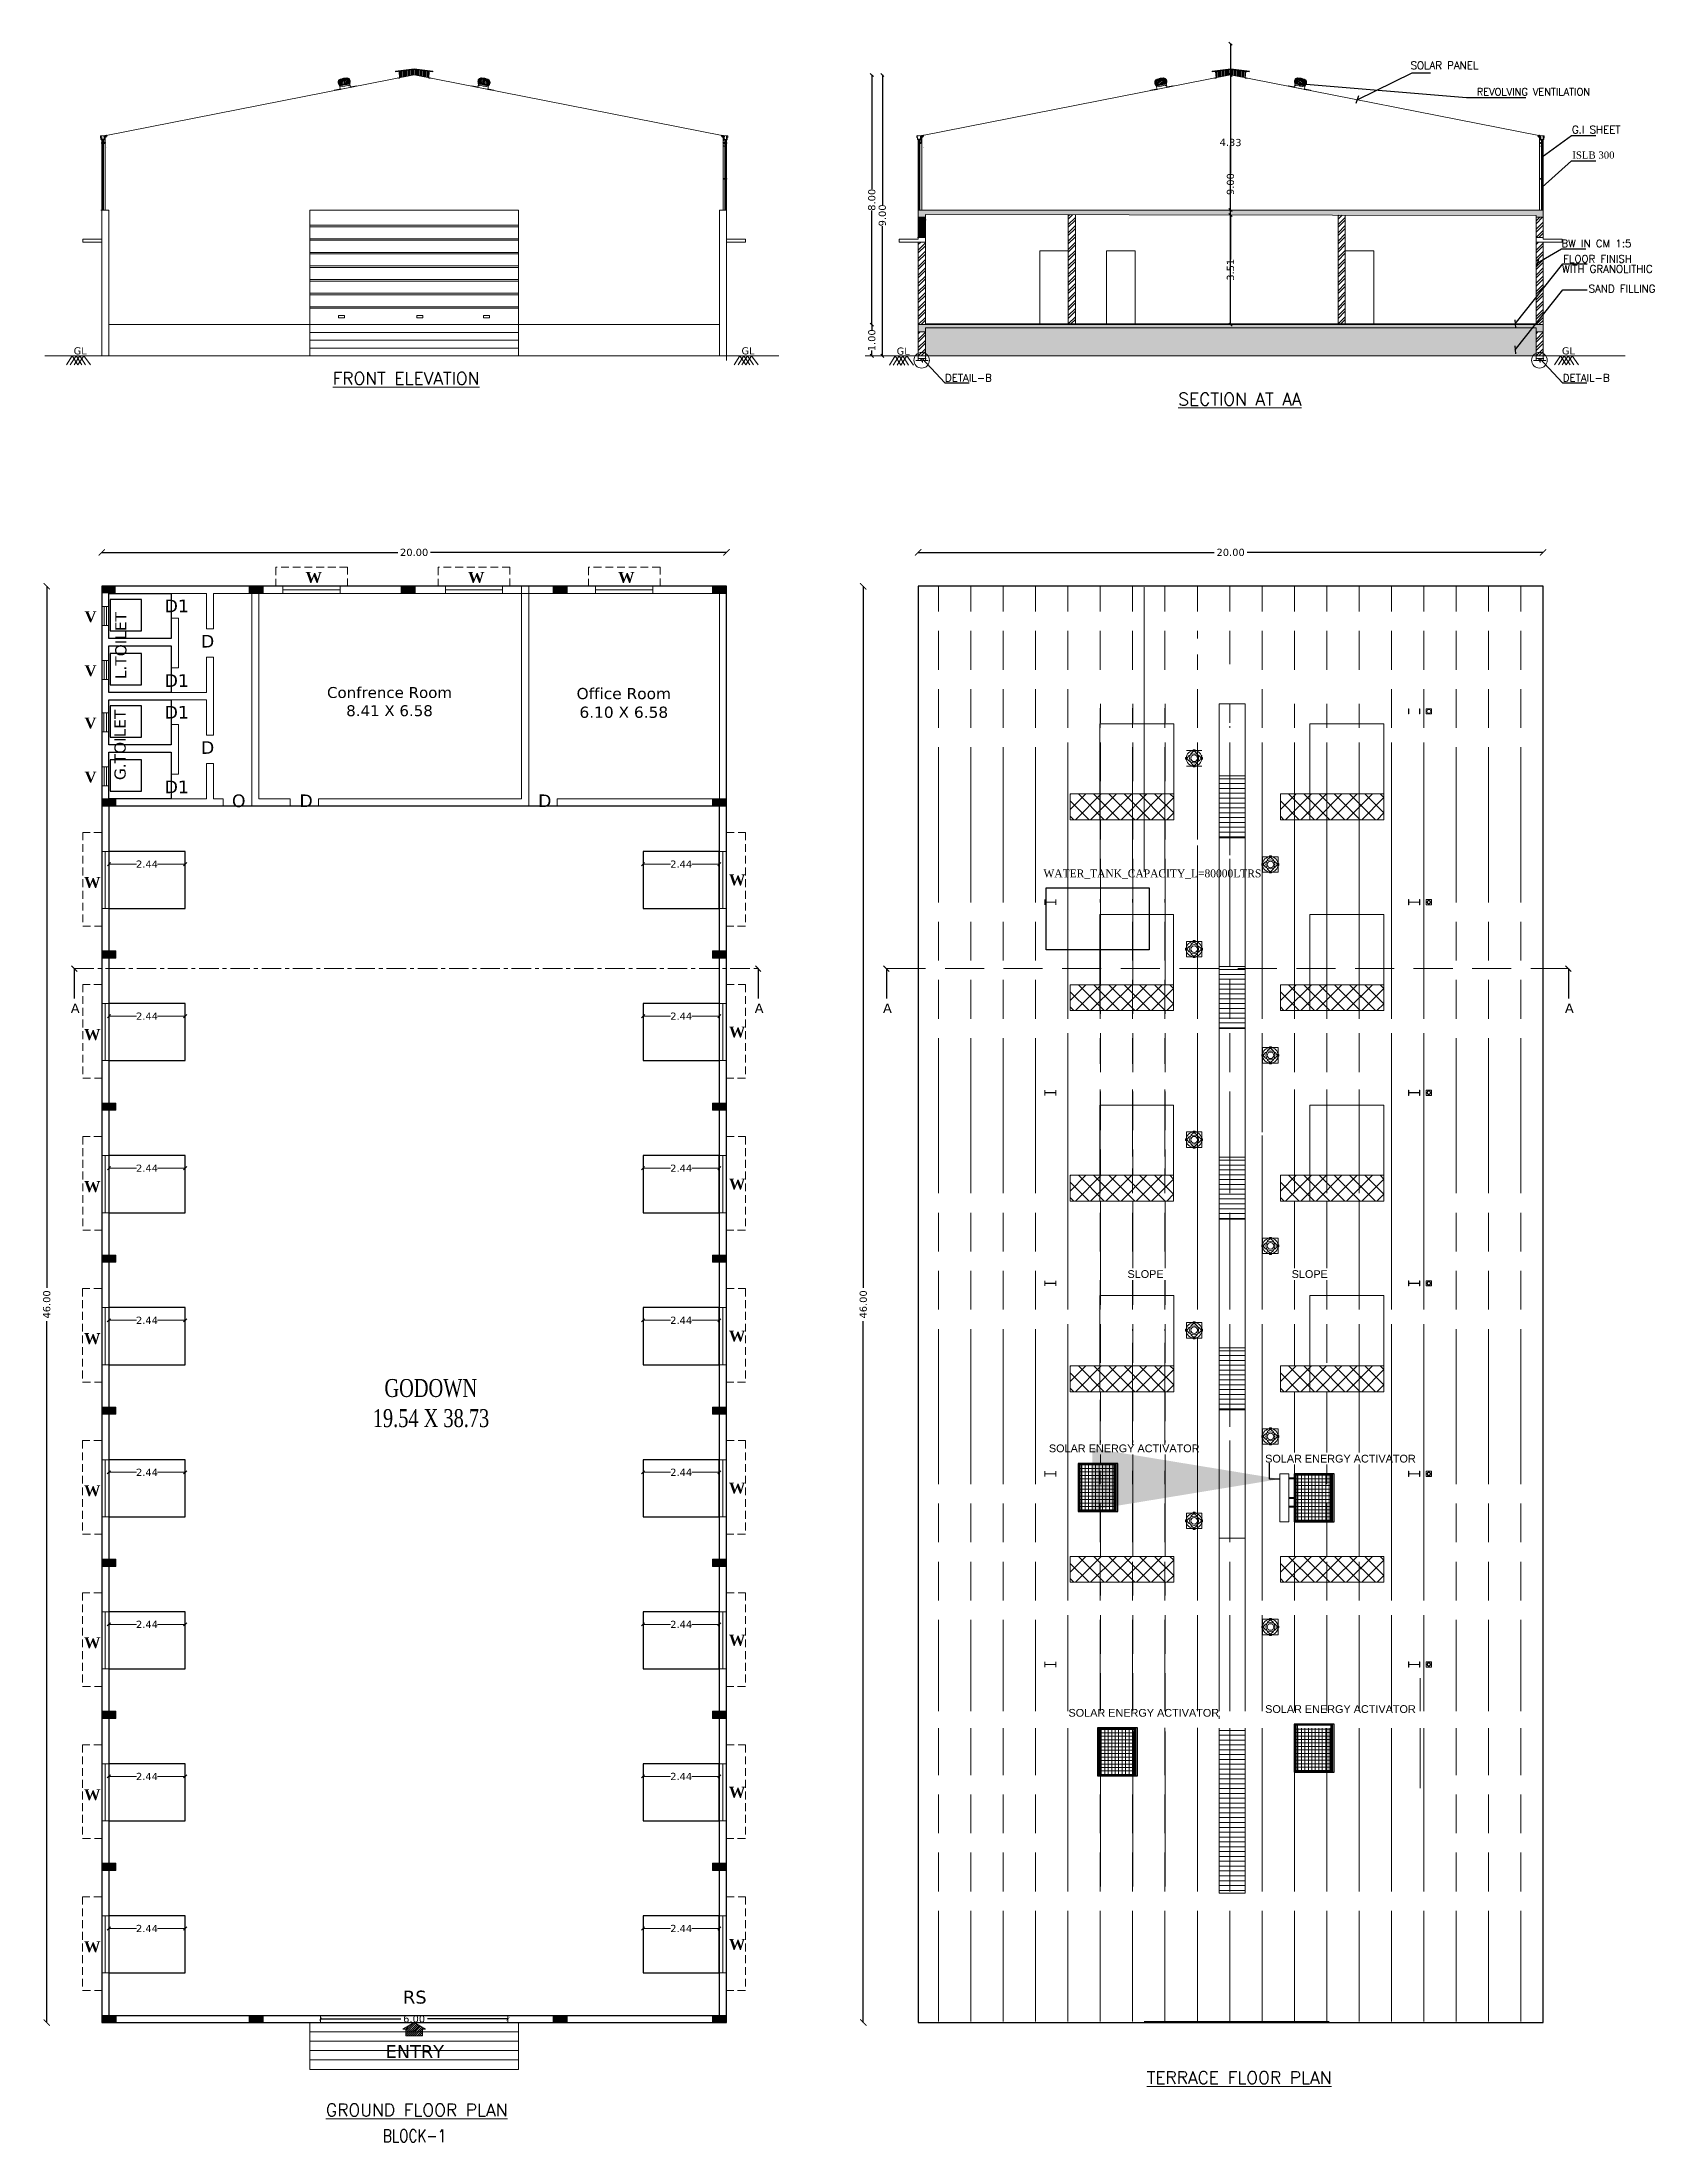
# Model space of a CAD drawing. Header units: metres. Extents: x 1610 to 5629, y 732 to 3974.
# Drawn here: x 1768.6 to 1820.5, y 837.7 to 905 of the extents above; entities that cross this region are included whole.
import ezdxf
from ezdxf.enums import TextEntityAlignment as Align

# ---------------------------------------------------------------- set-up
doc = ezdxf.new("R2010")
doc.units = ezdxf.units.M
doc.header["$MEASUREMENT"] = 0
doc.header["$PDMODE"] = 2
doc.header["$PDSIZE"] = 50
doc.linetypes.add('CENTER', pattern=[2, 1.25, -0.25, 0.25, -0.25])
doc.linetypes.add('HIDDEN', pattern=[0.375, 0.25, -0.125])
doc.layers.get('0').update_dxf_attribs({"lineweight": 0})
doc.layers.get('Defpoints').update_dxf_attribs({"lineweight": 0})
for name, color, linetype in [('BLK_1_FLR_0_BLT_UP_AREA', 18, 'Continuous'), ('BLK_1_FLR_0_EXIT_WIDTH_DOOR', 2, 'Continuous'), ('BLK_1_FLR_0_REGULAR_ROOM', 117, 'Continuous'), ('BLK_1_FLR_0_ROOM_1_LIGHT_VENTILATION_1', 3, 'Continuous'), ('BLK_1_FLR_0_WATER_CLOSET', 213, 'Continuous'), ('BLK_1_FLR_1_ROOF_AREA', 54, 'Continuous'), ('BLK_1_HT_OF_BLDG', 5, 'Continuous'), ('BLK_1_PLINTH_HEIGHT', 7, 'Continuous'), ('SOLAR_PANEL', 3, 'Continuous'), ('TOILET_VENTILATION', 6, 'Continuous'), ('WATER_TANK_CALCULATION', 150, 'Continuous')]:
    doc.layers.add(name, color=color, linetype=linetype)
doc.styles.add('ED', font='romantic.ttf', dxfattribs={"width": 0.96})
doc.styles.add('Isa-', font='times.ttf')
doc.styles.add('PKA-Times New Roman', font='arial.ttf')
doc.styles.add('ROMANC', font='romanc', dxfattribs={"height": 12})
doc.styles.add('ROMAND', font='swissc.ttf')
doc.styles.get("Standard").update_dxf_attribs({"font": 'verdana.ttf', "height": 0.23})
doc.styles.add('STYLE2', font='romant.shx', dxfattribs={"width": 0.8, "height": 4})
doc.styles.add('TMPL_CI', font='times.ttf', dxfattribs={"height": 1.5})
doc.dimstyles.new('123', dxfattribs={"dimtxt": 0.3, "dimasz": 0.2, "dimexe": 0.18, "dimexo": 0.0625, "dimgap": 0.09, "dimtad": 0, "dimzin": 0, "dimdsep": 46, "dimtxsty": 'Standard', "dimblk": 'ARCHTICK', "dimcen": 0.09, "dimse1": 1, "dimse2": 1, "dimadec": 3, "dimazin": 0, "dimtfac": 1, "dimtofl": 0, "dimtmove": 0, "dimatfit": 3, "dimfxl": 0, "dimtolj": 1, "dimtzin": 0, "dimarcsym": 0})
doc.dimstyles.new('Copy of corp', dxfattribs={"dimtxt": 10, "dimasz": 6, "dimexe": 5, "dimexo": 36, "dimgap": 0, "dimtad": 0, "dimtoh": 1, "dimdec": 1, "dimzin": 3, "dimdsep": 46, "dimtxsty": 'ROMANC', "dimblk": 'ARCHTICK', "dimcen": 0.0625, "dimdle": 4.5, "dimse1": 1, "dimse2": 1, "dimclrd": 8, "dimclre": 6, "dimclrt": 4, "dimadec": 0, "dimazin": 0, "dimtfac": 1, "dimtdec": 1, "dimtofl": 0, "dimtmove": 2, "dimatfit": 3, "dimfxl": 0, "dimtolj": 1, "dimtzin": 3, "dimarcsym": 0})
doc.dimstyles.new('Copy(2) of Standard2', dxfattribs={"dimtxt": 1, "dimasz": 0.2, "dimexe": 0.18, "dimexo": 0.0625, "dimgap": 0.09, "dimtad": 0, "dimzin": 0, "dimdsep": 46, "dimtxsty": 'Standard', "dimblk": 'ARCHTICK', "dimcen": 0.09, "dimse1": 1, "dimse2": 1, "dimadec": 3, "dimazin": 0, "dimtfac": 1, "dimtofl": 0, "dimtmove": 0, "dimatfit": 3, "dimfxl": 0, "dimtolj": 1, "dimtzin": 0, "dimarcsym": 0})
doc.dimstyles.new('ISO-25', dxfattribs={"dimscale": 0, "dimtxt": 0.23, "dimasz": 0.15, "dimexe": 1.25, "dimexo": 0.625, "dimgap": 0, "dimtad": 0, "dimtih": 1, "dimtoh": 1, "dimzin": 1, "dimdsep": 46, "dimtxsty": 'Standard', "dimblk": 'OBLIQUE', "dimcen": 0, "dimse1": 1, "dimse2": 1, "dimclrd": 1, "dimclrt": 3, "dimadec": 0, "dimazin": 2, "dimtfac": 1, "dimtix": 1, "dimtofl": 0, "dimtmove": 0, "dimatfit": 3, "dimfxl": 0, "dimtolj": 1, "dimarcsym": 0})
doc.dimstyles.get("Standard").update_dxf_attribs({"dimscale": 0, "dimtxt": 0.18, "dimasz": 0.18, "dimexe": 0.18, "dimexo": 0.0625, "dimgap": 0.09, "dimtad": 1, "dimtoh": 1, "dimzin": 0, "dimdsep": 46, "dimtxsty": 'Standard', "dimblk": 'OBLIQUE', "dimcen": 0.09, "dimse1": 1, "dimse2": 1, "dimadec": 0, "dimazin": 0, "dimtfac": 1, "dimtofl": 0, "dimtmove": 0, "dimatfit": 3, "dimldrblk": 'OBLIQUE', "dimfxl": 0, "dimtolj": 1, "dimtzin": 0, "dimarcsym": 0})
doc.dimstyles.new('STANDARD$0', dxfattribs={"dimtxt": 0.23, "dimasz": 0.1, "dimexe": 2, "dimexo": 2, "dimgap": 0, "dimtad": 0, "dimzin": 0, "dimdsep": 46, "dimtxsty": 'Standard', "dimblk": 'OBLIQUE', "dimcen": -0.0625, "dimse1": 1, "dimse2": 1, "dimclrd": 7, "dimclre": 9, "dimclrt": 7, "dimadec": 0, "dimazin": 0, "dimtfac": 1, "dimtix": 1, "dimtofl": 0, "dimtmove": 2, "dimatfit": 3, "dimldrblk": 'OBLIQUE', "dimfxl": 0, "dimtolj": 1, "dimtzin": 0, "dimarcsym": 0})
pattern_1 = [(180, (2264.69901, 248.63403), (0, -0.155275825), [])]
pattern_2 = [(180, (2264.69891, 242.52138), (0, -0.155275825), [])]
pattern_3 = [(180, (2264.69891, 236.418), (0, -0.155275825), [])]
pattern_4 = [(180, (2264.69901, 230.31463), (0, -0.155275825), [])]
pattern_5 = [(180, (2264.69901, 224.21126), (0, -0.155275825), [])]

msp = doc.modelspace()

# ---------------------------------------------------------------- texts
at = {"color": 7}
for s, height, style, p in [('SOLAR PANEL', 0.24, 'STYLE2', (1812.417, 904.113)), ('G.I SHEET', 0.24, 'STYLE2', (1817.583, 902.054, 10.305)), ('BW IN CM 1:5', 0.24, 'STYLE2', (1817.246, 898.408, -102.629)), ('FLOOR FINISH ', 0.24, 'STYLE2', (1817.302, 897.913)), ('WITH GRANOLITHIC', 0.24, 'STYLE2', (1817.266, 897.592)), ('SAND FILLING', 0.24, 'STYLE2', (1818.117, 896.959)), ('DETAIL-B', 0.24, 'STYLE2', (1797.515, 894.105)), ('DETAIL-B', 0.24, 'STYLE2', (1817.29, 894.105)), ('SLOPE', 0.2484, 'PKA-Times New Roman', (1803.356, 865.396, 15.902)), ('SLOPE', 0.2484, 'PKA-Times New Roman', (1808.612, 865.396, 15.902)), ('SOLAR ENERGY ACTIVATOR', 0.24844, 'PKA-Times New Roman', (1800.841, 859.813, 15.903)), ('SOLAR ENERGY ACTIVATOR', 0.24844, 'PKA-Times New Roman', (1807.763, 859.484, 15.903)), ('SOLAR ENERGY ACTIVATOR', 0.24844, 'PKA-Times New Roman', (1801.468, 851.343, 15.902)), ('SOLAR ENERGY ACTIVATOR', 0.24844, 'PKA-Times New Roman', (1807.763, 851.463, 15.903))]:
    msp.add_text(s, height=height, dxfattribs=dict(at, style=style)).set_placement(p)
at = {"color": 7, "extrusion": (-2.52747e-08, 1.28725e-07, 1), "style": 'ROMAND'}
for p in [(1778.179, 903.558, 0), (1804.316, 903.558, 0)]:
    msp.add_text('TURBO VENTILATOR', height=0.01732, rotation=11.3116, dxfattribs=at).set_placement(p)
at = {"color": 7, "extrusion": (2.52747e-08, 1.28725e-07, 1), "style": 'ROMAND'}
for p in [(1782.618, 903.607, 0), (1808.755, 903.607, 0)]:
    msp.add_text('TURBO VENTILATOR', height=0.01732, rotation=348.6884, dxfattribs=at).set_placement(p)
at = {"color": 7, "ltscale": 0.5, "style": 'STYLE2'}
msp.add_text('REVOLVING VENTILATION', height=0.23, dxfattribs=at).set_placement((1816.351, 903.27, -98.484), align=Align.CENTER)
at = {"color": 7}
for s, height, style, p in [('ISLB 300 ', 0.2284, 'Isa-', (1818.314, 901.246, 10.305)), ('%%UFRONT ELEVATION', 0.4, 'STYLE2', (1780.263, 894.006, 0.313)), ('%%USECTION AT AA', 0.4, 'STYLE2', (1806.954, 893.342)), ('%%UTERRACE FLOOR PLAN', 0.4, 'STYLE2', (1806.929, 839.583)), ('%%UGROUND FLOOR PLAN', 0.4, 'STYLE2', (1780.606, 838.547))]:
    msp.add_text(s, height=height, dxfattribs=dict(at, style=style)).set_placement(p, align=Align.CENTER)
for p in [(1769.832, 894.975, 0.389), (1791.209, 894.975, 0.389), (1796.176, 894.967, 0.389), (1817.47, 894.975, -0.486)]:
    msp.add_text('GL', height=0.2284, dxfattribs=at).set_placement(p, align=Align.CENTER)
for s, height, p in [('D1', 0.4033, (1772.535, 886.718)), ('D', 0.403, (1773.698, 885.587)), ('D1', 0.4033, (1772.535, 884.327)), ('D1', 0.4033, (1772.535, 883.313)), ('D', 0.403, (1773.698, 882.182)), ('D1', 0.4033, (1772.535, 880.922)), ('O', 0.403, (1774.69, 880.478)), ('D', 0.403, (1776.851, 880.478)), ('D', 0.403, (1784.491, 880.478))]:
    msp.add_text(s, height=height, rotation=360, dxfattribs=at).set_placement(p)
at = {"color": 7, "style": 'TMPL_CI', "width": 0.75}
for s, p in [('GODOWN', (1779.571, 861.583)), ('19.54 X 38.73', (1779.198, 860.619))]:
    msp.add_text(s, height=0.575, dxfattribs=at).set_placement(p)
at = {"color": 7, "attachment_point": 1}
for s, insert, char_height, width in [('{\\fTimes New Roman|b1|i0|c0|p18;W}', (1777.047, 888.008), 0.34775, 0.48464), ('{\\fTimes New Roman|b1|i0|c0|p18;W}', (1782.247, 888.008), 0.34775, 0.48464), ('{\\fTimes New Roman|b1|i0|c0|p18;W}', (1787.052, 888.008), 0.34775, 0.48464), ('{\\fTimes New Roman|b1|i0|c0|p18;V}', (1769.975, 886.748), 0.34775, 0.48464), ('{\\fTimes New Roman|b1|i0|c0|p18;V}', (1769.975, 885.018), 0.34775, 0.48464), ('{\\fTimes New Roman|b1|i0|c0|p18;V}', (1769.971, 883.343), 0.34775, 0.48464), ('{\\fTimes New Roman|b1|i0|c0|p18;V}', (1769.975, 881.613), 0.34775, 0.48464), ('{\\fTimes New Roman|b1|i0|c0|p18;W}', (1769.957, 878.237), 0.34775, 0.48464), ('{\\fTimes New Roman|b1|i0|c0|p18;W}', (1790.599, 878.318), 0.34775, 0.48464), ('A', (1769.532, 874.185), 0.3, 0.27117), ('A', (1791.424, 874.185), 0.3, 0.27117), ('A', (1795.531, 874.185), 0.3, 0.27117), ('A', (1817.359, 874.185), 0.3, 0.27117), ('{\\fTimes New Roman|b1|i0|c0|p18;W}', (1769.957, 873.367), 0.34775, 0.48464), ('{\\fTimes New Roman|b1|i0|c0|p18;W}', (1790.599, 873.448), 0.34775, 0.48464), ('{\\fTimes New Roman|b1|i0|c0|p18;W}', (1769.957, 868.497), 0.34775, 0.48464), ('{\\fTimes New Roman|b1|i0|c0|p18;W}', (1790.599, 868.578), 0.34775, 0.48464), ('{\\fTimes New Roman|b1|i0|c0|p18;W}', (1769.956, 863.627), 0.34775, 0.48464), ('{\\fTimes New Roman|b1|i0|c0|p18;W}', (1790.598, 863.708), 0.34775, 0.48464), ('{\\fTimes New Roman|b1|i0|c0|p18;W}', (1769.956, 858.757), 0.34775, 0.48464), ('{\\fTimes New Roman|b1|i0|c0|p18;W}', (1790.598, 858.838), 0.34775, 0.48464), ('{\\fTimes New Roman|b1|i0|c0|p18;W}', (1769.956, 853.887), 0.34775, 0.48464), ('{\\fTimes New Roman|b1|i0|c0|p18;W}', (1790.598, 853.968), 0.34775, 0.48464), ('{\\fTimes New Roman|b1|i0|c0|p18;W}', (1769.956, 849.017), 0.34775, 0.48464), ('{\\fTimes New Roman|b1|i0|c0|p18;W}', (1790.598, 849.098), 0.34775, 0.48464), ('{\\fTimes New Roman|b1|i0|c0|p18;W}', (1769.956, 844.147), 0.34775, 0.48464), ('{\\fTimes New Roman|b1|i0|c0|p18;W}', (1790.598, 844.228), 0.34775, 0.48464)]:
    msp.add_mtext(s, dxfattribs=dict(at, insert=insert, char_height=char_height, width=width))
at = {"color": 7, "attachment_point": 2}
for s, insert, char_height, rotation in [('\\A1;L.TOILET', (1770.953, 885.648), 0.35849, 90), ('\\A1;Confrence Room\\P8.41 X 6.58', (1779.734, 884.322), 0.35, 360), ('\\A1;Office Room\\P6.10 X 6.58', (1787.233, 884.292), 0.35849, 360), ('\\A1;G.TOILET', (1770.929, 882.468), 0.35849, 90)]:
    msp.add_mtext(s, dxfattribs=dict(at, insert=insert, char_height=char_height, rotation=rotation))
at = {"color": 7, "char_height": 0.414, "width": 3.88249, "attachment_point": 2, "rotation": 360}
for s, insert in [('\\A1;RS', (1780.543, 842.568)), ('\\A1;ENTRY', (1780.543, 840.827))]:
    msp.add_mtext(s, dxfattribs=dict(at, insert=insert))
at = {"color": 7, "insert": (1779.521, 838.121), "char_height": 0.4, "width": 20.27369, "attachment_point": 1, "style": 'STYLE2'}
msp.add_mtext('BLOCK-1', dxfattribs=at)
at = {"layer": 'WATER_TANK_CALCULATION', "linetype": 'ByBlock', "insert": (1800.667, 878.48), "char_height": 0.25379, "width": 6.8667, "attachment_point": 1, "style": 'ED'}
msp.add_mtext('WATER_TANK_CAPACITY_L=80000LTRS', dxfattribs=at)

# ---------------------------------------------------------------- blocks, each defined once
blk = doc.blocks.new('_ArchTick')
at = {"color": 0, "linetype": 'ByBlock', "const_width": 0.15}
blk.add_lwpolyline([(-0.5, -0.5), (0.5, 0.5)], dxfattribs=at)
blk = doc.blocks.new('*D40')
at = {"color": 0, "lineweight": -2}
for p, q in [((1768.762, 887.548), (1768.762, 865.081)), ((1768.762, 841.548), (1768.762, 864.014))]:
    blk.add_line(p, q, dxfattribs=at)
at = {"layer": 'Defpoints', "color": 0}
for p in [(1770.522, 887.548), (1768.762, 841.548), (1770.522, 841.548)]:
    blk.add_point(p, dxfattribs=at)
at = {"color": 0, "lineweight": -2, "xscale": 0.2, "yscale": 0.2, "zscale": 0.2}
for p, rotation in [((1768.762, 887.548), 90), ((1768.762, 841.548), 270)]:
    blk.add_blockref('_ArchTick', p, dxfattribs=dict(at, rotation=rotation))
at = {"color": 0, "insert": (1768.762, 864.548), "char_height": 0.23, "attachment_point": 5, "rotation": 90}
blk.add_mtext('\\A1;46.00', dxfattribs=at)
blk = doc.blocks.new('*D41')
at = {"color": 0, "lineweight": -2}
for p, q in [((1770.522, 888.633), (1779.995, 888.633)), ((1790.522, 888.633), (1781.048, 888.633))]:
    blk.add_line(p, q, dxfattribs=at)
at = {"layer": 'Defpoints', "color": 0}
for p in [(1790.522, 888.633), (1770.522, 887.548), (1790.522, 887.548)]:
    blk.add_point(p, dxfattribs=at)
at = {"color": 0, "lineweight": -2, "xscale": 0.2, "yscale": 0.2, "zscale": 0.2, "rotation": 180}
blk.add_blockref('_ArchTick', (1770.522, 888.633), dxfattribs=at)
at = {"color": 0, "lineweight": -2, "xscale": 0.2, "yscale": 0.2, "zscale": 0.2}
blk.add_blockref('_ArchTick', (1790.522, 888.633), dxfattribs=at)
at = {"color": 0, "insert": (1780.522, 888.633), "char_height": 0.23, "attachment_point": 5}
blk.add_mtext('\\A1;20.00', dxfattribs=at)
blk = doc.blocks.new('_Oblique')
at = {"color": 0, "linetype": 'ByBlock', "lineweight": -2}
blk.add_line((-0.5, -0.5), (0.5, 0.5), dxfattribs=at)
blk = doc.blocks.new('SRW-20')
for p, q in [((-5, 2), (-5, 1)), ((-5, 2), (-3, 2)), ((-5, 1), (5, 1)), ((-3, 5), (-3, 2)), ((-3, 2), (3, 2)), ((-3, 1), (-3, 0)), ((-3, 0), (3, 0)), ((-2, 5), (2, 5)), ((-1, 5), (-1, 2)), ((1, 5), (1, 2)), ((3, 5), (3, 2)), ((5, 2), (3, 2)), ((3, 1), (3, 0)), ((5, 2), (5, 1)), ((-2, 0), (-1, 0)), ((-2, -2), (-1, -1)), ((-2, -1), (-1, -1)), ((-2, -2), (-1, -2)), ((-2, -3), (-1, -4)), ((-2, -3), (-1, -3)), ((-2, -5), (-1, -4)), ((-2, -5), (-1, -5)), ((-2, -6), (-1, -6)), ((-2, -6), (-1, -6)), ((-2, -8), (-1, -7)), ((-2, -8), (-1, -8)), ((-2, -9), (-1, -9)), ((-2, -9), (-1, -9)), ((-1, 0), (-1, 0)), ((-1, -1), (1, 0)), ((-1, -1), (1, -1)), ((-1, -2), (1, -1)), ((-1, -1), (-1, -1)), ((-1, -3), (1, -2)), ((-1, -2), (-1, -3)), ((-1, -4), (1, -3)), ((-1, -4), (1, -3)), ((-1, -4), (-1, -4)), ((-1, -5), (1, -4)), ((-1, -5), (-1, -6)), ((-1, -6), (1, -5)), ((-1, -6), (1, -6)), ((-1, -7), (1, -6)), ((-1, -6), (-1, -7)), ((-1, -8), (1, -7)), ((-1, -8), (-1, -9)), ((-1, -9), (1, -8)), ((-1, -9), (1, -8)), ((-1, -9), (-1, -10)), ((-1, -10), (1, -9)), ((-1, -10), (1, -10)), ((-1, -10), (-1, -13)), ((-1, -13), (0, -15)), ((0, -15), (1, -10)), ((0, -15), (1, -13)), ((1, 0), (1, -1)), ((2, -1), (1, -1)), ((1, -1), (2, -1)), ((1, -1), (1, -2)), ((1, -3), (2, -2)), ((2, -2), (1, -2)), ((2, -4), (1, -3)), ((1, -3), (1, -3)), ((1, -4), (1, -5)), ((1, -4), (2, -4)), ((1, -6), (2, -5)), ((2, -5), (1, -5)), ((2, -6), (1, -6)), ((1, -6), (1, -6)), ((1, -7), (1, -8)), ((1, -7), (2, -7)), ((1, -8), (1, -9)), ((1, -8), (2, -8)), ((2, -8), (1, -8)), ((1, -10), (2, -9)), ((2, -9), (1, -9)), ((1, -10), (1, -13)), ((1, -10), (1, -10)), ((1, -10), (1, -10))]:
    blk.add_line(p, q)
for centre, radius, start, end in [((-2, 5), 0.676, 0, 180), ((0, 4), 1.69, 36.8699, 143.1301), ((-1, 0), 0.101, 107.2492, 129.8295), ((2, 5), 0.676, 0, 180), ((-2, -1), 0.101, 129.8295, 257.9728), ((-2, -2), 0.101, 129.8295, 257.9728), ((-2, -3), 0.101, 129.8295, 257.9728), ((-2, -5), 0.101, 129.8295, 257.9728), ((-2, -6), 0.101, 129.8295, 257.9728), ((-2, -8), 0.101, 129.8295, 257.9728), ((-2, -9), 0.101, 129.8295, 257.9728), ((-1, -2), 0.101, 107.2492, 129.8295), ((-1, -1), 0.101, 257.9728, 287.2492), ((-1, -2), 0.101, 257.9728, 287.2492), ((-1, -3), 0.101, 107.2492, 129.8295), ((-1, -4), 0.101, 107.2492, 129.8295), ((-1, -3), 0.101, 257.9728, 287.2492), ((-1, -5), 0.101, 257.9728, 287.2492), ((-1, -6), 0.101, 257.9728, 287.2492), ((-1, -6), 0.101, 107.2492, 129.8295), ((-1, -7), 0.101, 107.2492, 129.8295), ((-1, -9), 0.101, 107.2492, 129.8295), ((-1, -8), 0.101, 257.9728, 287.2492), ((-1, -9), 0.101, 257.9728, 287.2492), ((1, -1), 0.101, 287.2492, 309.8295), ((1, -1), 0.101, 287.2492, 309.8295), ((1, -1), 0.101, 77.9728, 107.2492), ((1, -2), 0.101, 77.9728, 107.2492), ((1, -4), 0.101, 77.9728, 107.2492), ((1, -3), 0.101, 287.2492, 309.8295), ((1, -3), 0.101, 287.2492, 309.8295), ((1, -4), 0.101, 77.9728, 107.2492), ((1, -4), 0.101, 287.2492, 309.8295), ((1, -5), 0.101, 77.9728, 107.2492), ((1, -5), 0.101, 287.2492, 309.8295), ((1, -6), 0.101, 77.9728, 107.2492), ((1, -7), 0.101, 287.2492, 309.8295), ((1, -8), 0.101, 287.2492, 309.8295), ((1, -8), 0.101, 77.9728, 107.2492), ((1, -9), 0.101, 77.9728, 107.2492), ((1, -10), 0.101, 287.2492, 309.8295), ((2, -1), 0.101, 309.8295, 77.9728), ((2, -2), 0.101, 309.8295, 77.9728), ((2, -4), 0.101, 309.8295, 77.9728), ((2, -5), 0.101, 309.8295, 77.9728), ((2, -6), 0.101, 309.8295, 77.9728), ((2, -8), 0.101, 309.8295, 77.9728), ((2, -9), 0.101, 309.8295, 77.9728)]:
    blk.add_arc(centre, radius, start, end)
blk = doc.blocks.new('SRW-55')
for p, q in [((-7, 2), (-4, 3)), ((-7, 2), (7, 2)), ((-7, 2), (-7, 2)), ((-5, 2), (-5, 0)), ((-5, 0), (5, 0)), ((-4, 6), (-4, 3)), ((-4, 3), (4, 3)), ((-3, 7), (3, 7)), ((-2, 6), (-2, 3)), ((-2, -1), (0, 0)), ((-2, 0), (-2, -1)), ((2, 6), (2, 3)), ((2, 0), (2, 0)), ((4, 6), (4, 3)), ((7, 2), (4, 3)), ((5, 2), (5, 0)), ((7, 2), (7, 2)), ((-2, -2), (2, 0)), ((-2, -1), (-2, -1)), ((-2, -1), (-2, -2)), ((-2, -2), (2, -1)), ((-2, -3), (2, -2)), ((-2, -3), (-2, -2)), ((-2, -2), (-2, -2)), ((-2, -3), (-2, -3)), ((-2, -4), (2, -3)), ((-2, -3), (-2, -4)), ((-2, -5), (2, -4)), ((-2, -5), (-2, -4)), ((-2, -5), (-2, -30)), ((-2, -5), (-2, -5)), ((-2, -30), (-2, -31)), ((-2, -31), (2, -30)), ((-2, -32), (2, -31)), ((-2, -32), (-2, -31)), ((-2, -32), (-2, -33)), ((-2, -33), (2, -32)), ((-2, -32), (-2, -32)), ((-2, -34), (2, -33)), ((-2, -34), (-2, -33)), ((-2, -34), (-2, -35)), ((-2, -35), (2, -34)), ((-2, -34), (-2, -34)), ((-2, -36), (2, -35)), ((-2, -36), (-2, -35)), ((-2, -36), (-2, -37)), ((-2, -37), (2, -36)), ((-2, -36), (-2, -36)), ((-2, -37), (-2, -37)), ((-2, -38), (2, -37)), ((-2, -38), (-2, -39)), ((-2, -38), (-2, -38)), ((-2, -39), (2, -38)), ((-2, -40), (2, -39)), ((-2, -39), (-2, -39)), ((-2, -40), (-2, -41)), ((-2, -41), (2, -40)), ((-2, -40), (-2, -40)), ((-2, -41), (2, -41)), ((-2, -41), (-2, -41)), ((-2, -41), (-2, -45)), ((-2, -45), (0, -48)), ((-1, -41), (2, -41)), ((0, -48), (1, -41)), ((0, -48), (2, -45)), ((2, 0), (2, -1)), ((2, -1), (2, -1)), ((2, -2), (2, -2)), ((2, -2), (2, -3)), ((2, -3), (2, -3)), ((2, -4), (2, -4)), ((2, -4), (2, -5)), ((2, -5), (2, -30)), ((2, -30), (2, -30)), ((2, -30), (2, -31)), ((2, -31), (2, -32)), ((2, -32), (2, -32)), ((2, -32), (2, -33)), ((2, -33), (2, -34)), ((2, -34), (2, -34)), ((2, -34), (2, -35)), ((2, -35), (2, -36)), ((2, -36), (2, -36)), ((2, -36), (2, -37)), ((2, -37), (2, -38)), ((2, -38), (2, -39)), ((2, -38), (2, -38)), ((2, -39), (2, -40)), ((2, -40), (2, -40)), ((2, -40), (2, -40)), ((2, -41), (2, -41)), ((2, -41), (2, -45))]:
    blk.add_line(p, q)
for centre, radius, start, end in [((-3, 6), 0.902, 360, 180), ((0, 5), 2.25, 36.8699, 143.1301), ((3, 6), 0.902, 360, 180), ((-2, -1), 0.135, 129.82948, 257.97276), ((-2, -3), 0.135, 129.82948, 257.97276), ((-2, -5), 0.135, 129.82948, 257.97276), ((-2, -32), 0.135, 129.82948, 257.97276), ((-2, -34), 0.135, 129.82948, 257.97276), ((-2, -36), 0.135, 129.82948, 257.97276), ((-2, -38), 0.135, 129.82948, 257.97276), ((-2, -39), 0.135, 129.82948, 257.97276), ((-2, -41), 0.135, 129.82948, 233.36958), ((-2, -1), 0.135, 107.24924, 129.82948), ((-2, -1), 0.135, 257.97276, 287.24924), ((-2, -3), 0.135, 107.24924, 129.82948), ((-2, -3), 0.135, 257.97276, 287.24924), ((-2, -4), 0.135, 107.24924, 129.82948), ((-2, -5), 0.135, 257.97276, 287.24924), ((-2, -31), 0.135, 107.24924, 129.82948), ((-2, -32), 0.135, 257.97276, 287.24924), ((-2, -33), 0.135, 107.24924, 129.82948), ((-2, -34), 0.135, 257.97276, 287.24924), ((-2, -35), 0.135, 107.24924, 129.82948), ((-2, -36), 0.135, 257.97276, 287.24924), ((-2, -37), 0.135, 107.24924, 129.82948), ((-2, -38), 0.135, 257.97276, 287.24924), ((-2, -39), 0.135, 107.24924, 129.82948), ((-2, -40), 0.135, 257.97276, 287.24924), ((-2, -41), 0.135, 107.24924, 129.82948), ((2, 0), 0.135, 287.24924, 309.82948), ((2, -1), 0.135, 77.97276, 107.24924), ((2, -2), 0.135, 309.82948, 77.97276), ((2, -2), 0.135, 287.24924, 309.82948), ((2, -3), 0.135, 77.97276, 107.24924), ((2, -3), 0.135, 309.82948, 77.97276), ((2, -4), 0.135, 287.24924, 309.82948), ((2, -30), 0.135, 77.97276, 107.24924), ((2, -30), 0.135, 309.82948, 77.97276), ((2, -31), 0.135, 287.24924, 309.82948), ((2, -32), 0.135, 77.97276, 107.24924), ((2, -32), 0.135, 309.82948, 77.97276), ((2, -33), 0.135, 287.24924, 309.82948), ((2, -34), 0.135, 77.97276, 107.24924), ((2, -34), 0.135, 309.82948, 77.97276), ((2, -35), 0.135, 287.24924, 309.82948), ((2, -36), 0.135, 77.97276, 107.24924), ((2, -36), 0.135, 309.82948, 77.97276), ((2, -37), 0.135, 287.24924, 309.82948), ((2, -38), 0.135, 77.97276, 107.24924), ((2, -38), 0.135, 309.82948, 77.97276), ((2, -39), 0.135, 287.24924, 309.82948), ((2, -40), 0.135, 77.97276, 107.24924), ((2, -40), 0.135, 309.82948, 77.97276), ((2, -40), 0.135, 287.24924, 309.82948)]:
    blk.add_arc(centre, radius, start, end)
blk = doc.blocks.new('*D42')
at = {"color": 0, "lineweight": -2}
for p, q in [((1796.658, 888.633), (1806.132, 888.633)), ((1816.658, 888.633), (1807.185, 888.633))]:
    blk.add_line(p, q, dxfattribs=at)
at = {"layer": 'Defpoints', "color": 0}
for p in [(1816.658, 888.633), (1796.658, 887.548), (1816.658, 887.548)]:
    blk.add_point(p, dxfattribs=at)
at = {"color": 0, "lineweight": -2, "xscale": 0.2, "yscale": 0.2, "zscale": 0.2, "rotation": 180}
blk.add_blockref('_ArchTick', (1796.658, 888.633), dxfattribs=at)
at = {"color": 0, "lineweight": -2, "xscale": 0.2, "yscale": 0.2, "zscale": 0.2}
blk.add_blockref('_ArchTick', (1816.658, 888.633), dxfattribs=at)
at = {"color": 0, "insert": (1806.658, 888.633), "char_height": 0.23, "attachment_point": 5}
blk.add_mtext('\\A1;20.00', dxfattribs=at)
blk = doc.blocks.new('*D48')
at = {"layer": 'BLK_1_PLINTH_HEIGHT', "color": 7, "linetype": 'ByBlock', "lineweight": -2}
for p, q in [((1795.172, 895.928), (1795.172, 895.755)), ((1795.172, 894.928), (1795.172, 895.1))]:
    blk.add_line(p, q, dxfattribs=at)
at = {"layer": 'Defpoints', "color": 0, "linetype": 'ByBlock'}
for p in [(1795.172, 895.928), (1796.658, 895.928), (1796.658, 894.928)]:
    blk.add_point(p, dxfattribs=at)
at = {"layer": 'BLK_1_PLINTH_HEIGHT', "color": 7, "linetype": 'ByBlock', "lineweight": -2, "xscale": 0.1, "yscale": 0.1, "zscale": 0.1}
for p, rotation in [((1795.172, 895.928), 90), ((1795.172, 894.928), 270)]:
    blk.add_blockref('_Oblique', p, dxfattribs=dict(at, rotation=rotation))
at = {"layer": 'BLK_1_PLINTH_HEIGHT', "color": 7, "linetype": 'ByBlock', "insert": (1795.172, 895.428), "char_height": 0.23, "attachment_point": 5, "rotation": 90}
blk.add_mtext('\\A1;1.00', dxfattribs=at)
blk = doc.blocks.new('*D47')
at = {"color": 7, "lineweight": -2}
for p, q in [((1795.172, 903.927), (1795.172, 900.267)), ((1795.172, 895.928), (1795.172, 899.588))]:
    blk.add_line(p, q, dxfattribs=at)
at = {"layer": 'Defpoints', "color": 0}
for p in [(1806.655, 903.927), (1795.172, 895.928), (1795.172, 895.928)]:
    blk.add_point(p, dxfattribs=at)
at = {"color": 7, "lineweight": -2, "xscale": 0.1, "yscale": 0.1, "zscale": 0.1}
for p, rotation in [((1795.172, 903.927), 90), ((1795.172, 895.928), 270)]:
    blk.add_blockref('_Oblique', p, dxfattribs=dict(at, rotation=rotation))
at = {"color": 7, "insert": (1795.172, 899.927), "char_height": 0.23, "attachment_point": 5, "rotation": 90}
blk.add_mtext('\\A1;8.00', dxfattribs=at)
blk = doc.blocks.new('*D49')
at = {"layer": 'BLK_1_FLR_0_REGULAR_ROOM', "color": 7, "lineweight": -2, "ltscale": 400}
for p, q in [((1806.653, 899.442), (1806.653, 898.015)), ((1806.653, 895.928), (1806.653, 897.356))]:
    blk.add_line(p, q, dxfattribs=at)
at = {"layer": 'Defpoints', "color": 0, "ltscale": 400}
for p in [(1805.192, 899.442), (1805.192, 895.928), (1806.653, 895.928)]:
    blk.add_point(p, dxfattribs=at)
at = {"layer": 'BLK_1_FLR_0_REGULAR_ROOM', "color": 7, "lineweight": -2, "ltscale": 400, "xscale": 0.1, "yscale": 0.1, "zscale": 0.1}
for p, rotation in [((1806.653, 899.442), 90), ((1806.653, 895.928), 270)]:
    blk.add_blockref('_Oblique', p, dxfattribs=dict(at, rotation=rotation))
at = {"layer": 'BLK_1_FLR_0_REGULAR_ROOM', "color": 7, "ltscale": 400, "insert": (1806.653, 897.685), "char_height": 0.23, "attachment_point": 5, "rotation": 90}
blk.add_mtext('\\A1;3.51', dxfattribs=at)
blk = doc.blocks.new('*D50')
at = {"layer": 'BLK_1_FLR_0_REGULAR_ROOM', "color": 7, "lineweight": -2, "ltscale": 400}
for p, q in [((1806.655, 903.927), (1806.655, 901.883)), ((1806.655, 899.598), (1806.655, 901.643))]:
    blk.add_line(p, q, dxfattribs=at)
at = {"layer": 'Defpoints', "color": 0, "ltscale": 400}
for p in [(1806.655, 903.927), (1804.424, 899.598), (1806.655, 899.598)]:
    blk.add_point(p, dxfattribs=at)
at = {"layer": 'BLK_1_FLR_0_REGULAR_ROOM', "color": 7, "lineweight": -2, "ltscale": 400, "xscale": 0.1, "yscale": 0.1, "zscale": 0.1}
for p, rotation in [((1806.655, 903.927), 90), ((1806.655, 899.598), 270)]:
    blk.add_blockref('_Oblique', p, dxfattribs=dict(at, rotation=rotation))
at = {"layer": 'BLK_1_FLR_0_REGULAR_ROOM', "color": 7, "ltscale": 400, "insert": (1806.655, 901.763), "char_height": 0.23, "attachment_point": 5, "rotation": 359}
blk.add_mtext('\\A1;4.33', dxfattribs=at)
blk = doc.blocks.new('*D51')
at = {"color": 7, "lineweight": -2}
for p, q in [((1795.509, 903.927), (1795.509, 899.767)), ((1795.509, 894.928), (1795.509, 899.087))]:
    blk.add_line(p, q, dxfattribs=at)
at = {"layer": 'Defpoints', "color": 0}
for p in [(1806.655, 903.927), (1795.509, 894.928), (1806.655, 894.928)]:
    blk.add_point(p, dxfattribs=at)
at = {"color": 7, "lineweight": -2, "xscale": 0.1, "yscale": 0.1, "zscale": 0.1}
for p, rotation in [((1795.509, 903.927), 90), ((1795.509, 894.928), 270)]:
    blk.add_blockref('_Oblique', p, dxfattribs=dict(at, rotation=rotation))
at = {"color": 7, "insert": (1795.509, 899.427), "char_height": 0.23, "attachment_point": 5, "rotation": 90}
blk.add_mtext('\\A1;9.00', dxfattribs=at)
blk = doc.blocks.new('*D52')
at = {"color": 0, "lineweight": -2}
for p, q in [((1794.899, 887.548), (1794.899, 865.081)), ((1794.899, 841.548), (1794.899, 864.014))]:
    blk.add_line(p, q, dxfattribs=at)
at = {"layer": 'Defpoints', "color": 0}
for p in [(1796.658, 887.548), (1794.899, 841.548), (1796.658, 841.548)]:
    blk.add_point(p, dxfattribs=at)
at = {"color": 0, "lineweight": -2, "xscale": 0.2, "yscale": 0.2, "zscale": 0.2}
for p, rotation in [((1794.899, 887.548), 90), ((1794.899, 841.548), 270)]:
    blk.add_blockref('_ArchTick', p, dxfattribs=dict(at, rotation=rotation))
at = {"color": 0, "insert": (1794.899, 864.548), "char_height": 0.23, "attachment_point": 5, "rotation": 90}
blk.add_mtext('\\A1;46.00', dxfattribs=at)
blk = doc.blocks.new('*D53')
at = {"color": 0, "lineweight": -2}
for p, q in [((1796.658, 888.633), (1806.132, 888.633)), ((1816.658, 888.633), (1807.185, 888.633))]:
    blk.add_line(p, q, dxfattribs=at)
at = {"layer": 'Defpoints', "color": 0}
for p in [(1816.658, 888.633), (1796.658, 887.548), (1816.658, 887.548)]:
    blk.add_point(p, dxfattribs=at)
at = {"color": 0, "lineweight": -2, "xscale": 0.2, "yscale": 0.2, "zscale": 0.2, "rotation": 180}
blk.add_blockref('_ArchTick', (1796.658, 888.633), dxfattribs=at)
at = {"color": 0, "lineweight": -2, "xscale": 0.2, "yscale": 0.2, "zscale": 0.2}
blk.add_blockref('_ArchTick', (1816.658, 888.633), dxfattribs=at)
at = {"color": 0, "insert": (1806.658, 888.633), "char_height": 0.23, "attachment_point": 5}
blk.add_mtext('\\A1;20.00', dxfattribs=at)
blk = doc.blocks.new('*D54')
at = {"layer": 'BLK_1_FLR_0_EXIT_WIDTH_DOOR', "lineweight": -2}
for p, q in [((1777.522, 841.663), (1780.093, 841.663)), ((1783.522, 841.663), (1780.95, 841.663))]:
    blk.add_line(p, q, dxfattribs=at)
at = {"layer": 'Defpoints', "color": 0}
for p in [(1777.522, 841.663), (1783.522, 841.663), (1783.522, 841.663)]:
    blk.add_point(p, dxfattribs=at)
at = {"layer": 'BLK_1_FLR_0_EXIT_WIDTH_DOOR', "lineweight": -2, "xscale": 0.1, "yscale": 0.1, "zscale": 0.1, "rotation": 180}
blk.add_blockref('_ArchTick', (1777.522, 841.663), dxfattribs=at)
at = {"layer": 'BLK_1_FLR_0_EXIT_WIDTH_DOOR', "lineweight": -2, "xscale": 0.1, "yscale": 0.1, "zscale": 0.1}
blk.add_blockref('_ArchTick', (1783.522, 841.663), dxfattribs=at)
at = {"layer": 'BLK_1_FLR_0_EXIT_WIDTH_DOOR', "color": 7, "lineweight": -3, "insert": (1780.522, 841.663), "char_height": 0.23, "attachment_point": 5}
blk.add_mtext('\\A1;6.00', dxfattribs=at)
blk = doc.blocks.new('*D55')
at = {"layer": 'BLK_1_FLR_0_ROOM_1_LIGHT_VENTILATION_1', "color": 232, "lineweight": 0}
for p, q in [((1770.752, 878.65), (1771.632, 878.65)), ((1773.192, 878.65), (1772.311, 878.65))]:
    blk.add_line(p, q, dxfattribs=at)
at = {"layer": 'Defpoints', "color": 0}
for p in [(1770.752, 879.055), (1770.752, 878.65), (1773.192, 879.055)]:
    blk.add_point(p, dxfattribs=at)
at = {"layer": 'BLK_1_FLR_0_ROOM_1_LIGHT_VENTILATION_1', "color": 232, "lineweight": 0, "xscale": 0.1, "yscale": 0.1, "zscale": 0.1, "rotation": 180}
blk.add_blockref('_Oblique', (1770.752, 878.65), dxfattribs=at)
at = {"layer": 'BLK_1_FLR_0_ROOM_1_LIGHT_VENTILATION_1', "color": 232, "lineweight": 0, "xscale": 0.1, "yscale": 0.1, "zscale": 0.1}
blk.add_blockref('_Oblique', (1773.192, 878.65), dxfattribs=at)
at = {"layer": 'BLK_1_FLR_0_ROOM_1_LIGHT_VENTILATION_1', "color": 232, "insert": (1771.972, 878.65), "char_height": 0.23, "attachment_point": 5}
blk.add_mtext('\\A1;2.44', dxfattribs=at)
blk = doc.blocks.new('*D56')
at = {"layer": 'BLK_1_FLR_0_ROOM_1_LIGHT_VENTILATION_1', "color": 232, "lineweight": 0}
for p, q in [((1770.752, 873.78), (1771.632, 873.78)), ((1773.192, 873.78), (1772.311, 873.78))]:
    blk.add_line(p, q, dxfattribs=at)
at = {"layer": 'Defpoints', "color": 0}
for p in [(1770.752, 874.185), (1770.752, 873.78), (1773.192, 874.185)]:
    blk.add_point(p, dxfattribs=at)
at = {"layer": 'BLK_1_FLR_0_ROOM_1_LIGHT_VENTILATION_1', "color": 232, "lineweight": 0, "xscale": 0.1, "yscale": 0.1, "zscale": 0.1, "rotation": 180}
blk.add_blockref('_Oblique', (1770.752, 873.78), dxfattribs=at)
at = {"layer": 'BLK_1_FLR_0_ROOM_1_LIGHT_VENTILATION_1', "color": 232, "lineweight": 0, "xscale": 0.1, "yscale": 0.1, "zscale": 0.1}
blk.add_blockref('_Oblique', (1773.192, 873.78), dxfattribs=at)
at = {"layer": 'BLK_1_FLR_0_ROOM_1_LIGHT_VENTILATION_1', "color": 232, "insert": (1771.972, 873.78), "char_height": 0.23, "attachment_point": 5}
blk.add_mtext('\\A1;2.44', dxfattribs=at)
blk = doc.blocks.new('*D57')
at = {"layer": 'BLK_1_FLR_0_ROOM_1_LIGHT_VENTILATION_1', "color": 232, "lineweight": 0}
for p, q in [((1770.752, 868.91), (1771.632, 868.91)), ((1773.192, 868.91), (1772.311, 868.91))]:
    blk.add_line(p, q, dxfattribs=at)
at = {"layer": 'Defpoints', "color": 0}
for p in [(1770.752, 869.315), (1773.192, 869.315), (1770.752, 868.91)]:
    blk.add_point(p, dxfattribs=at)
at = {"layer": 'BLK_1_FLR_0_ROOM_1_LIGHT_VENTILATION_1', "color": 232, "lineweight": 0, "xscale": 0.1, "yscale": 0.1, "zscale": 0.1, "rotation": 180}
blk.add_blockref('_Oblique', (1770.752, 868.91), dxfattribs=at)
at = {"layer": 'BLK_1_FLR_0_ROOM_1_LIGHT_VENTILATION_1', "color": 232, "lineweight": 0, "xscale": 0.1, "yscale": 0.1, "zscale": 0.1}
blk.add_blockref('_Oblique', (1773.192, 868.91), dxfattribs=at)
at = {"layer": 'BLK_1_FLR_0_ROOM_1_LIGHT_VENTILATION_1', "color": 232, "insert": (1771.972, 868.91), "char_height": 0.23, "attachment_point": 5}
blk.add_mtext('\\A1;2.44', dxfattribs=at)
blk = doc.blocks.new('*D58')
at = {"layer": 'BLK_1_FLR_0_ROOM_1_LIGHT_VENTILATION_1', "color": 232, "lineweight": 0}
for p, q in [((1770.751, 864.04), (1771.632, 864.04)), ((1773.191, 864.04), (1772.31, 864.04))]:
    blk.add_line(p, q, dxfattribs=at)
at = {"layer": 'Defpoints', "color": 0}
for p in [(1770.751, 864.445), (1773.191, 864.445), (1770.751, 864.04)]:
    blk.add_point(p, dxfattribs=at)
at = {"layer": 'BLK_1_FLR_0_ROOM_1_LIGHT_VENTILATION_1', "color": 232, "lineweight": 0, "xscale": 0.1, "yscale": 0.1, "zscale": 0.1, "rotation": 180}
blk.add_blockref('_Oblique', (1770.751, 864.04), dxfattribs=at)
at = {"layer": 'BLK_1_FLR_0_ROOM_1_LIGHT_VENTILATION_1', "color": 232, "lineweight": 0, "xscale": 0.1, "yscale": 0.1, "zscale": 0.1}
blk.add_blockref('_Oblique', (1773.191, 864.04), dxfattribs=at)
at = {"layer": 'BLK_1_FLR_0_ROOM_1_LIGHT_VENTILATION_1', "color": 232, "insert": (1771.971, 864.04), "char_height": 0.23, "attachment_point": 5}
blk.add_mtext('\\A1;2.44', dxfattribs=at)
blk = doc.blocks.new('*D59')
at = {"layer": 'BLK_1_FLR_0_ROOM_1_LIGHT_VENTILATION_1', "color": 232, "lineweight": 0}
for p, q in [((1770.751, 859.17), (1771.632, 859.17)), ((1773.191, 859.17), (1772.31, 859.17))]:
    blk.add_line(p, q, dxfattribs=at)
at = {"layer": 'Defpoints', "color": 0}
for p in [(1770.751, 859.575), (1770.751, 859.17), (1773.191, 859.575)]:
    blk.add_point(p, dxfattribs=at)
at = {"layer": 'BLK_1_FLR_0_ROOM_1_LIGHT_VENTILATION_1', "color": 232, "lineweight": 0, "xscale": 0.1, "yscale": 0.1, "zscale": 0.1, "rotation": 180}
blk.add_blockref('_Oblique', (1770.751, 859.17), dxfattribs=at)
at = {"layer": 'BLK_1_FLR_0_ROOM_1_LIGHT_VENTILATION_1', "color": 232, "lineweight": 0, "xscale": 0.1, "yscale": 0.1, "zscale": 0.1}
blk.add_blockref('_Oblique', (1773.191, 859.17), dxfattribs=at)
at = {"layer": 'BLK_1_FLR_0_ROOM_1_LIGHT_VENTILATION_1', "color": 232, "insert": (1771.971, 859.17), "char_height": 0.23, "attachment_point": 5}
blk.add_mtext('\\A1;2.44', dxfattribs=at)
blk = doc.blocks.new('*D60')
at = {"layer": 'BLK_1_FLR_0_ROOM_1_LIGHT_VENTILATION_1', "color": 232, "lineweight": 0}
for p, q in [((1770.751, 854.3), (1771.632, 854.3)), ((1773.191, 854.3), (1772.31, 854.3))]:
    blk.add_line(p, q, dxfattribs=at)
at = {"layer": 'Defpoints', "color": 0}
for p in [(1770.751, 854.705), (1770.751, 854.3), (1773.191, 854.705)]:
    blk.add_point(p, dxfattribs=at)
at = {"layer": 'BLK_1_FLR_0_ROOM_1_LIGHT_VENTILATION_1', "color": 232, "lineweight": 0, "xscale": 0.1, "yscale": 0.1, "zscale": 0.1, "rotation": 180}
blk.add_blockref('_Oblique', (1770.751, 854.3), dxfattribs=at)
at = {"layer": 'BLK_1_FLR_0_ROOM_1_LIGHT_VENTILATION_1', "color": 232, "lineweight": 0, "xscale": 0.1, "yscale": 0.1, "zscale": 0.1}
blk.add_blockref('_Oblique', (1773.191, 854.3), dxfattribs=at)
at = {"layer": 'BLK_1_FLR_0_ROOM_1_LIGHT_VENTILATION_1', "color": 232, "insert": (1771.971, 854.3), "char_height": 0.23, "attachment_point": 5}
blk.add_mtext('\\A1;2.44', dxfattribs=at)
blk = doc.blocks.new('*D61')
at = {"layer": 'BLK_1_FLR_0_ROOM_1_LIGHT_VENTILATION_1', "color": 232, "lineweight": 0}
for p, q in [((1770.751, 849.43), (1771.632, 849.43)), ((1773.191, 849.43), (1772.31, 849.43))]:
    blk.add_line(p, q, dxfattribs=at)
at = {"layer": 'Defpoints', "color": 0}
for p in [(1770.751, 849.835), (1773.191, 849.835), (1770.751, 849.43)]:
    blk.add_point(p, dxfattribs=at)
at = {"layer": 'BLK_1_FLR_0_ROOM_1_LIGHT_VENTILATION_1', "color": 232, "lineweight": 0, "xscale": 0.1, "yscale": 0.1, "zscale": 0.1, "rotation": 180}
blk.add_blockref('_Oblique', (1770.751, 849.43), dxfattribs=at)
at = {"layer": 'BLK_1_FLR_0_ROOM_1_LIGHT_VENTILATION_1', "color": 232, "lineweight": 0, "xscale": 0.1, "yscale": 0.1, "zscale": 0.1}
blk.add_blockref('_Oblique', (1773.191, 849.43), dxfattribs=at)
at = {"layer": 'BLK_1_FLR_0_ROOM_1_LIGHT_VENTILATION_1', "color": 232, "insert": (1771.971, 849.43), "char_height": 0.23, "attachment_point": 5}
blk.add_mtext('\\A1;2.44', dxfattribs=at)
blk = doc.blocks.new('*D62')
at = {"layer": 'BLK_1_FLR_0_ROOM_1_LIGHT_VENTILATION_1', "color": 232, "lineweight": 0}
for p, q in [((1770.751, 844.56), (1771.632, 844.56)), ((1773.191, 844.56), (1772.31, 844.56))]:
    blk.add_line(p, q, dxfattribs=at)
at = {"layer": 'Defpoints', "color": 0}
for p in [(1770.751, 844.965), (1773.191, 844.965), (1770.751, 844.56)]:
    blk.add_point(p, dxfattribs=at)
at = {"layer": 'BLK_1_FLR_0_ROOM_1_LIGHT_VENTILATION_1', "color": 232, "lineweight": 0, "xscale": 0.1, "yscale": 0.1, "zscale": 0.1, "rotation": 180}
blk.add_blockref('_Oblique', (1770.751, 844.56), dxfattribs=at)
at = {"layer": 'BLK_1_FLR_0_ROOM_1_LIGHT_VENTILATION_1', "color": 232, "lineweight": 0, "xscale": 0.1, "yscale": 0.1, "zscale": 0.1}
blk.add_blockref('_Oblique', (1773.191, 844.56), dxfattribs=at)
at = {"layer": 'BLK_1_FLR_0_ROOM_1_LIGHT_VENTILATION_1', "color": 232, "insert": (1771.971, 844.56), "char_height": 0.23, "attachment_point": 5}
blk.add_mtext('\\A1;2.44', dxfattribs=at)
blk = doc.blocks.new('*D63')
at = {"layer": 'BLK_1_FLR_0_ROOM_1_LIGHT_VENTILATION_1', "color": 232, "lineweight": 0}
for p, q in [((1787.851, 844.56), (1788.732, 844.56)), ((1790.291, 844.56), (1789.41, 844.56))]:
    blk.add_line(p, q, dxfattribs=at)
at = {"layer": 'Defpoints', "color": 0}
for p in [(1787.851, 844.965), (1790.291, 844.965), (1787.851, 844.56)]:
    blk.add_point(p, dxfattribs=at)
at = {"layer": 'BLK_1_FLR_0_ROOM_1_LIGHT_VENTILATION_1', "color": 232, "lineweight": 0, "xscale": 0.1, "yscale": 0.1, "zscale": 0.1, "rotation": 180}
blk.add_blockref('_Oblique', (1787.851, 844.56), dxfattribs=at)
at = {"layer": 'BLK_1_FLR_0_ROOM_1_LIGHT_VENTILATION_1', "color": 232, "lineweight": 0, "xscale": 0.1, "yscale": 0.1, "zscale": 0.1}
blk.add_blockref('_Oblique', (1790.291, 844.56), dxfattribs=at)
at = {"layer": 'BLK_1_FLR_0_ROOM_1_LIGHT_VENTILATION_1', "color": 232, "insert": (1789.071, 844.56), "char_height": 0.23, "attachment_point": 5}
blk.add_mtext('\\A1;2.44', dxfattribs=at)
blk = doc.blocks.new('*D64')
at = {"layer": 'BLK_1_FLR_0_ROOM_1_LIGHT_VENTILATION_1', "color": 232, "lineweight": 0}
for p, q in [((1787.851, 849.43), (1788.732, 849.43)), ((1790.291, 849.43), (1789.41, 849.43))]:
    blk.add_line(p, q, dxfattribs=at)
at = {"layer": 'Defpoints', "color": 0}
for p in [(1787.851, 849.835), (1790.291, 849.835), (1787.851, 849.43)]:
    blk.add_point(p, dxfattribs=at)
at = {"layer": 'BLK_1_FLR_0_ROOM_1_LIGHT_VENTILATION_1', "color": 232, "lineweight": 0, "xscale": 0.1, "yscale": 0.1, "zscale": 0.1, "rotation": 180}
blk.add_blockref('_Oblique', (1787.851, 849.43), dxfattribs=at)
at = {"layer": 'BLK_1_FLR_0_ROOM_1_LIGHT_VENTILATION_1', "color": 232, "lineweight": 0, "xscale": 0.1, "yscale": 0.1, "zscale": 0.1}
blk.add_blockref('_Oblique', (1790.291, 849.43), dxfattribs=at)
at = {"layer": 'BLK_1_FLR_0_ROOM_1_LIGHT_VENTILATION_1', "color": 232, "insert": (1789.071, 849.43), "char_height": 0.23, "attachment_point": 5}
blk.add_mtext('\\A1;2.44', dxfattribs=at)
blk = doc.blocks.new('*D65')
at = {"layer": 'BLK_1_FLR_0_ROOM_1_LIGHT_VENTILATION_1', "color": 232, "lineweight": 0}
for p, q in [((1787.851, 854.3), (1788.732, 854.3)), ((1790.291, 854.3), (1789.41, 854.3))]:
    blk.add_line(p, q, dxfattribs=at)
at = {"layer": 'Defpoints', "color": 0}
for p in [(1787.851, 854.705), (1787.851, 854.3), (1790.291, 854.705)]:
    blk.add_point(p, dxfattribs=at)
at = {"layer": 'BLK_1_FLR_0_ROOM_1_LIGHT_VENTILATION_1', "color": 232, "lineweight": 0, "xscale": 0.1, "yscale": 0.1, "zscale": 0.1, "rotation": 180}
blk.add_blockref('_Oblique', (1787.851, 854.3), dxfattribs=at)
at = {"layer": 'BLK_1_FLR_0_ROOM_1_LIGHT_VENTILATION_1', "color": 232, "lineweight": 0, "xscale": 0.1, "yscale": 0.1, "zscale": 0.1}
blk.add_blockref('_Oblique', (1790.291, 854.3), dxfattribs=at)
at = {"layer": 'BLK_1_FLR_0_ROOM_1_LIGHT_VENTILATION_1', "color": 232, "insert": (1789.071, 854.3), "char_height": 0.23, "attachment_point": 5}
blk.add_mtext('\\A1;2.44', dxfattribs=at)
blk = doc.blocks.new('*D66')
at = {"layer": 'BLK_1_FLR_0_ROOM_1_LIGHT_VENTILATION_1', "color": 232, "lineweight": 0}
for p, q in [((1787.851, 859.17), (1788.732, 859.17)), ((1790.291, 859.17), (1789.41, 859.17))]:
    blk.add_line(p, q, dxfattribs=at)
at = {"layer": 'Defpoints', "color": 0}
for p in [(1787.851, 859.575), (1787.851, 859.17), (1790.291, 859.575)]:
    blk.add_point(p, dxfattribs=at)
at = {"layer": 'BLK_1_FLR_0_ROOM_1_LIGHT_VENTILATION_1', "color": 232, "lineweight": 0, "xscale": 0.1, "yscale": 0.1, "zscale": 0.1, "rotation": 180}
blk.add_blockref('_Oblique', (1787.851, 859.17), dxfattribs=at)
at = {"layer": 'BLK_1_FLR_0_ROOM_1_LIGHT_VENTILATION_1', "color": 232, "lineweight": 0, "xscale": 0.1, "yscale": 0.1, "zscale": 0.1}
blk.add_blockref('_Oblique', (1790.291, 859.17), dxfattribs=at)
at = {"layer": 'BLK_1_FLR_0_ROOM_1_LIGHT_VENTILATION_1', "color": 232, "insert": (1789.071, 859.17), "char_height": 0.23, "attachment_point": 5}
blk.add_mtext('\\A1;2.44', dxfattribs=at)
blk = doc.blocks.new('*D67')
at = {"layer": 'BLK_1_FLR_0_ROOM_1_LIGHT_VENTILATION_1', "color": 232, "lineweight": 0}
for p, q in [((1787.851, 864.04), (1788.732, 864.04)), ((1790.291, 864.04), (1789.41, 864.04))]:
    blk.add_line(p, q, dxfattribs=at)
at = {"layer": 'Defpoints', "color": 0}
for p in [(1787.851, 864.445), (1790.291, 864.445), (1787.851, 864.04)]:
    blk.add_point(p, dxfattribs=at)
at = {"layer": 'BLK_1_FLR_0_ROOM_1_LIGHT_VENTILATION_1', "color": 232, "lineweight": 0, "xscale": 0.1, "yscale": 0.1, "zscale": 0.1, "rotation": 180}
blk.add_blockref('_Oblique', (1787.851, 864.04), dxfattribs=at)
at = {"layer": 'BLK_1_FLR_0_ROOM_1_LIGHT_VENTILATION_1', "color": 232, "lineweight": 0, "xscale": 0.1, "yscale": 0.1, "zscale": 0.1}
blk.add_blockref('_Oblique', (1790.291, 864.04), dxfattribs=at)
at = {"layer": 'BLK_1_FLR_0_ROOM_1_LIGHT_VENTILATION_1', "color": 232, "insert": (1789.071, 864.04), "char_height": 0.23, "attachment_point": 5}
blk.add_mtext('\\A1;2.44', dxfattribs=at)
blk = doc.blocks.new('*D68')
at = {"layer": 'BLK_1_FLR_0_ROOM_1_LIGHT_VENTILATION_1', "color": 232, "lineweight": 0}
for p, q in [((1787.851, 868.91), (1788.732, 868.91)), ((1790.291, 868.91), (1789.41, 868.91))]:
    blk.add_line(p, q, dxfattribs=at)
at = {"layer": 'Defpoints', "color": 0}
for p in [(1787.851, 869.315), (1790.291, 869.315), (1787.851, 868.91)]:
    blk.add_point(p, dxfattribs=at)
at = {"layer": 'BLK_1_FLR_0_ROOM_1_LIGHT_VENTILATION_1', "color": 232, "lineweight": 0, "xscale": 0.1, "yscale": 0.1, "zscale": 0.1, "rotation": 180}
blk.add_blockref('_Oblique', (1787.851, 868.91), dxfattribs=at)
at = {"layer": 'BLK_1_FLR_0_ROOM_1_LIGHT_VENTILATION_1', "color": 232, "lineweight": 0, "xscale": 0.1, "yscale": 0.1, "zscale": 0.1}
blk.add_blockref('_Oblique', (1790.291, 868.91), dxfattribs=at)
at = {"layer": 'BLK_1_FLR_0_ROOM_1_LIGHT_VENTILATION_1', "color": 232, "insert": (1789.071, 868.91), "char_height": 0.23, "attachment_point": 5}
blk.add_mtext('\\A1;2.44', dxfattribs=at)
blk = doc.blocks.new('*D69')
at = {"layer": 'BLK_1_FLR_0_ROOM_1_LIGHT_VENTILATION_1', "color": 232, "lineweight": 0}
for p, q in [((1787.852, 873.78), (1788.732, 873.78)), ((1790.292, 873.78), (1789.411, 873.78))]:
    blk.add_line(p, q, dxfattribs=at)
at = {"layer": 'Defpoints', "color": 0}
for p in [(1787.852, 874.185), (1787.852, 873.78), (1790.292, 874.185)]:
    blk.add_point(p, dxfattribs=at)
at = {"layer": 'BLK_1_FLR_0_ROOM_1_LIGHT_VENTILATION_1', "color": 232, "lineweight": 0, "xscale": 0.1, "yscale": 0.1, "zscale": 0.1, "rotation": 180}
blk.add_blockref('_Oblique', (1787.852, 873.78), dxfattribs=at)
at = {"layer": 'BLK_1_FLR_0_ROOM_1_LIGHT_VENTILATION_1', "color": 232, "lineweight": 0, "xscale": 0.1, "yscale": 0.1, "zscale": 0.1}
blk.add_blockref('_Oblique', (1790.292, 873.78), dxfattribs=at)
at = {"layer": 'BLK_1_FLR_0_ROOM_1_LIGHT_VENTILATION_1', "color": 232, "insert": (1789.072, 873.78), "char_height": 0.23, "attachment_point": 5}
blk.add_mtext('\\A1;2.44', dxfattribs=at)
blk = doc.blocks.new('*D70')
at = {"layer": 'BLK_1_FLR_0_ROOM_1_LIGHT_VENTILATION_1', "color": 232, "lineweight": 0}
for p, q in [((1787.851, 878.65), (1788.732, 878.65)), ((1790.291, 878.65), (1789.41, 878.65))]:
    blk.add_line(p, q, dxfattribs=at)
at = {"layer": 'Defpoints', "color": 0}
for p in [(1787.851, 879.055), (1787.851, 878.65), (1790.291, 879.055)]:
    blk.add_point(p, dxfattribs=at)
at = {"layer": 'BLK_1_FLR_0_ROOM_1_LIGHT_VENTILATION_1', "color": 232, "lineweight": 0, "xscale": 0.1, "yscale": 0.1, "zscale": 0.1, "rotation": 180}
blk.add_blockref('_Oblique', (1787.851, 878.65), dxfattribs=at)
at = {"layer": 'BLK_1_FLR_0_ROOM_1_LIGHT_VENTILATION_1', "color": 232, "lineweight": 0, "xscale": 0.1, "yscale": 0.1, "zscale": 0.1}
blk.add_blockref('_Oblique', (1790.291, 878.65), dxfattribs=at)
at = {"layer": 'BLK_1_FLR_0_ROOM_1_LIGHT_VENTILATION_1', "color": 232, "insert": (1789.071, 878.65), "char_height": 0.23, "attachment_point": 5}
blk.add_mtext('\\A1;2.44', dxfattribs=at)
blk = doc.blocks.new('*D88')
at = {"layer": 'BLK_1_HT_OF_BLDG', "color": 7, "lineweight": -2}
for p, q in [((1806.653, 904.931), (1806.653, 900.769)), ((1806.653, 895.928), (1806.653, 900.089))]:
    blk.add_line(p, q, dxfattribs=at)
at = {"layer": 'Defpoints', "color": 0}
for p in [(1806.812, 904.931), (1806.653, 895.928), (1806.659, 895.928)]:
    blk.add_point(p, dxfattribs=at)
at = {"layer": 'BLK_1_HT_OF_BLDG', "color": 7, "lineweight": -2, "xscale": 0.1, "yscale": 0.1, "zscale": 0.1}
for p, rotation in [((1806.653, 904.931), 90), ((1806.653, 895.928), 270)]:
    blk.add_blockref('_Oblique', p, dxfattribs=dict(at, rotation=rotation))
at = {"layer": 'BLK_1_HT_OF_BLDG', "color": 7, "insert": (1806.653, 900.429), "char_height": 0.23, "attachment_point": 5, "rotation": 90}
blk.add_mtext('\\A1;9.00', dxfattribs=at)

# ---------------------------------------------------------------- dimensions: what is measured, and where the dimension line sits
for base, p2, picture, middle in [((1795.172, 895.928), (1795.172, 895.928), '*D47', (1795.172, 899.927)), ((1795.509, 894.928), (1806.655, 894.928), '*D51', (1795.509, 899.427))]:
    dim = msp.add_linear_dim(base=base, p1=(1806.655, 903.927), p2=p2, angle=90, dimstyle='STANDARD$0')
    dim.commit()
    dim.dimension.update_dxf_attribs({"geometry": picture, "text_midpoint": middle})
at = {"color": 7}
for p1, p2, distance, dimstyle, picture, middle in [((1770.522, 887.548), (1790.522, 887.548), 1.085, 'Copy(2) of Standard2', '*D41', (1780.522, 888.633)), ((1796.658, 887.548), (1816.658, 887.548), 1.085, 'Copy(2) of Standard2', '*D42', (1806.658, 888.633)), ((1796.658, 887.548), (1816.658, 887.548), 1.085, 'Copy(2) of Standard2', '*D53', (1806.658, 888.633)), ((1770.522, 887.548), (1770.522, 841.548), -1.76, '123', '*D40', (1768.762, 864.548)), ((1796.658, 887.548), (1796.658, 841.548), -1.76, '123', '*D52', (1794.899, 864.548))]:
    dim = msp.add_aligned_dim(p1=p1, p2=p2, distance=distance, dimstyle=dimstyle, dxfattribs=at)
    dim.commit()
    dim.dimension.update_dxf_attribs({"geometry": picture, "text_midpoint": middle})
at = {"layer": 'BLK_1_FLR_0_EXIT_WIDTH_DOOR', "lineweight": -3}
dim = msp.add_linear_dim(base=(1783.522, 841.663), p1=(1777.522, 841.663), p2=(1783.522, 841.663), dimstyle='STANDARD$0', override={"dimtxt": 0.21, "dimexe": 0.18, "dimexo": 0.0625, "dimgap": 0.09, "dimtih": 1, "dimtoh": 1, "dimblk1": 'ArchTick', "dimblk2": 'ArchTick', "dimsah": 1, "dimcen": 0.09, "dimclrd": 256, "dimclre": 0, "dimtdec": 4, "dimtix": 0, "dimtmove": 0}, dxfattribs=at)
dim.commit()
dim.dimension.update_dxf_attribs({"geometry": '*D54', "text_midpoint": (1780.522, 841.663)})
at = {"layer": 'BLK_1_FLR_0_REGULAR_ROOM', "color": 2, "ltscale": 400}
dim = msp.add_linear_dim(base=(1806.655, 899.598), p1=(1806.655, 903.927), p2=(1804.424, 899.598), angle=90, dimstyle='STANDARD$0', dxfattribs=at)
dim.commit()
dim.dimension.update_dxf_attribs({"geometry": '*D50', "text_midpoint": (1806.655, 901.763), "text_rotation": 359})
dim = msp.add_linear_dim(base=(1806.653, 895.928), p1=(1805.192, 899.442), p2=(1805.192, 895.928), angle=90, dimstyle='STANDARD$0', dxfattribs=at)
dim.commit()
dim.dimension.update_dxf_attribs({"geometry": '*D49', "text_midpoint": (1806.653, 897.685)})
at = {"layer": 'BLK_1_FLR_0_ROOM_1_LIGHT_VENTILATION_1', "color": 232}
for base, p1, p2, picture, middle in [((1770.752, 878.65), (1773.192, 879.055), (1770.752, 879.055), '*D55', (1771.972, 878.65)), ((1787.851, 878.65), (1790.291, 879.055), (1787.851, 879.055), '*D70', (1789.071, 878.65)), ((1770.752, 873.78), (1773.192, 874.185), (1770.752, 874.185), '*D56', (1771.972, 873.78)), ((1787.852, 873.78), (1790.292, 874.185), (1787.852, 874.185), '*D69', (1789.072, 873.78)), ((1770.752, 868.91), (1773.192, 869.315), (1770.752, 869.315), '*D57', (1771.972, 868.91)), ((1787.851, 868.91), (1790.291, 869.315), (1787.851, 869.315), '*D68', (1789.071, 868.91)), ((1770.751, 864.04), (1773.191, 864.445), (1770.751, 864.445), '*D58', (1771.971, 864.04)), ((1787.851, 864.04), (1790.291, 864.445), (1787.851, 864.445), '*D67', (1789.071, 864.04)), ((1770.751, 859.17), (1773.191, 859.575), (1770.751, 859.575), '*D59', (1771.971, 859.17)), ((1787.851, 859.17), (1790.291, 859.575), (1787.851, 859.575), '*D66', (1789.071, 859.17)), ((1770.751, 854.3), (1773.191, 854.705), (1770.751, 854.705), '*D60', (1771.971, 854.3)), ((1787.851, 854.3), (1790.291, 854.705), (1787.851, 854.705), '*D65', (1789.071, 854.3)), ((1770.751, 849.43), (1773.191, 849.835), (1770.751, 849.835), '*D61', (1771.971, 849.43)), ((1787.851, 849.43), (1790.291, 849.835), (1787.851, 849.835), '*D64', (1789.071, 849.43)), ((1770.751, 844.56), (1773.191, 844.965), (1770.751, 844.965), '*D62', (1771.971, 844.56)), ((1787.851, 844.56), (1790.291, 844.965), (1787.851, 844.965), '*D63', (1789.071, 844.56))]:
    dim = msp.add_linear_dim(base=base, p1=p1, p2=p2, dimstyle='ISO-25', override={"dimscale": 1, "dimasz": 0.1, "dimclrd": 232, "dimclrt": 232, "dimfxl": 0.2, "dimfxlon": 1, "dimlwd": 0}, dxfattribs=at)
    dim.commit()
    dim.dimension.update_dxf_attribs({"geometry": picture, "text_midpoint": middle})
at = {"layer": 'BLK_1_HT_OF_BLDG'}
dim = msp.add_linear_dim(base=(1806.653, 895.928), p1=(1806.812, 904.931), p2=(1806.659, 895.928), angle=90, dimstyle='STANDARD$0', dxfattribs=at)
dim.commit()
dim.dimension.update_dxf_attribs({"geometry": '*D88', "text_midpoint": (1806.653, 900.429)})
at = {"layer": 'BLK_1_PLINTH_HEIGHT', "linetype": 'ByBlock'}
dim = msp.add_linear_dim(base=(1795.172, 895.928), p1=(1796.658, 894.928), p2=(1796.658, 895.928), angle=90, dimstyle='STANDARD$0', dxfattribs=at)
dim.commit()
dim.dimension.update_dxf_attribs({"geometry": '*D48', "text_midpoint": (1795.172, 895.428)})

# ---------------------------------------------------------------- hatches: boundary and pattern name
h = msp.add_hatch()
h.set_pattern_fill('ANSI32', scale=0.001399, style=0)
h.set_pattern_definition([(135, (1641.5016716, 912.5133619), (0.0003708921155, 0.0003708921155), []), (135, (1641.50142434, 912.5133619), (0.0003708921155, 0.0003708921155), [])])
h.paths.add_polyline_path([(1770.513, 901.861), (1770.513, 901.862), (1770.519, 901.862), (1770.519, 901.861), (1770.518, 901.861)])
h.paths.add_polyline_path([(1770.51, 901.861), (1770.51, 901.862), (1770.513, 901.862), (1770.513, 901.861)])
h.paths.add_polyline_path([(1770.507, 901.861), (1770.507, 901.862), (1770.51, 901.862), (1770.51, 901.861)])
h.paths.add_polyline_path([(1770.507, 901.862), (1770.507, 901.861), (1770.501, 901.861), (1770.5, 901.862)])
h.paths.add_polyline_path([(1770.499, 901.861), (1770.499, 901.862), (1770.5, 901.862), (1770.501, 901.861)])
h = msp.add_hatch()
h.set_pattern_fill('ANSI32', scale=0.001399, style=0)
h.set_pattern_definition([(45, (1560.4510775, 912.5133619), (-0.0003708921155, 0.0003708921155), []), (45, (1560.4513248, 912.5133619), (-0.0003708921155, 0.0003708921155), [])])
h.paths.add_polyline_path([(1770.583, 901.861), (1770.583, 901.862), (1770.578, 901.862), (1770.578, 901.861), (1770.579, 901.861)])
h.paths.add_polyline_path([(1770.587, 901.861), (1770.587, 901.862), (1770.583, 901.862), (1770.583, 901.861)])
h.paths.add_polyline_path([(1770.59, 901.861), (1770.59, 901.862), (1770.587, 901.862), (1770.587, 901.861)])
h.paths.add_polyline_path([(1770.59, 901.862), (1770.59, 901.861), (1770.596, 901.861), (1770.597, 901.862)])
h.paths.add_polyline_path([(1770.598, 901.861), (1770.598, 901.862), (1770.597, 901.862), (1770.596, 901.861)])
h = msp.add_hatch()
h.set_pattern_fill('ANSI32', scale=0.001399, style=0)
h.set_pattern_definition([(135, (1673.8711904, 912.51042785), (0.0003708921155, 0.0003708921155), []), (135, (1673.8709431, 912.51042785), (0.0003708921155, 0.0003708921155), [])])
h.paths.add_polyline_path([(1790.46, 901.858), (1790.46, 901.859), (1790.466, 901.859), (1790.466, 901.858), (1790.464, 901.858)])
h.paths.add_polyline_path([(1790.456, 901.858), (1790.456, 901.859), (1790.46, 901.859), (1790.46, 901.858)])
h.paths.add_polyline_path([(1790.453, 901.858), (1790.453, 901.859), (1790.456, 901.859), (1790.456, 901.858)])
h.paths.add_polyline_path([(1790.453, 901.859), (1790.453, 901.858), (1790.447, 901.858), (1790.446, 901.859)])
h.paths.add_polyline_path([(1790.445, 901.858), (1790.445, 901.859), (1790.446, 901.859), (1790.447, 901.858)])
h = msp.add_hatch()
h.set_pattern_fill('ANSI32', scale=0.001399, style=0)
h.set_pattern_definition([(45, (1592.8205963, 912.51042785), (-0.0003708921155, 0.0003708921155), []), (45, (1592.82084356, 912.51042785), (-0.0003708921155, 0.0003708921155), [])])
h.paths.add_polyline_path([(1790.53, 901.858), (1790.53, 901.859), (1790.524, 901.859), (1790.524, 901.858), (1790.525, 901.858)])
h.paths.add_polyline_path([(1790.533, 901.858), (1790.533, 901.859), (1790.53, 901.859), (1790.53, 901.858)])
h.paths.add_polyline_path([(1790.536, 901.858), (1790.536, 901.859), (1790.533, 901.859), (1790.533, 901.858)])
h.paths.add_polyline_path([(1790.536, 901.859), (1790.536, 901.858), (1790.543, 901.858), (1790.543, 901.859)])
h.paths.add_polyline_path([(1790.544, 901.858), (1790.544, 901.859), (1790.543, 901.859), (1790.543, 901.858)])
h = msp.add_hatch()
h.set_pattern_fill('ANSI32', scale=0.001399, style=0)
h.set_pattern_definition([(135, (1667.63853847, 912.5133619), (0.0003708921155, 0.0003708921155), []), (135, (1667.6382912, 912.5133619), (0.0003708921155, 0.0003708921155), [])])
h.paths.add_polyline_path([(1796.65, 901.861), (1796.65, 901.862), (1796.656, 901.862), (1796.656, 901.861), (1796.655, 901.861)])
h.paths.add_polyline_path([(1796.647, 901.861), (1796.647, 901.862), (1796.65, 901.862), (1796.65, 901.861)])
h.paths.add_polyline_path([(1796.644, 901.861), (1796.644, 901.862), (1796.647, 901.862), (1796.647, 901.861)])
h.paths.add_polyline_path([(1796.644, 901.862), (1796.644, 901.861), (1796.637, 901.861), (1796.637, 901.862)])
h.paths.add_polyline_path([(1796.636, 901.861), (1796.636, 901.862), (1796.637, 901.862), (1796.637, 901.861)])
h = msp.add_hatch()
h.set_pattern_fill('ANSI32', scale=0.001399, style=0)
h.set_pattern_definition([(45, (1586.5879444, 912.5133619), (-0.0003708921155, 0.0003708921155), []), (45, (1586.58819164, 912.5133619), (-0.0003708921155, 0.0003708921155), [])])
h.paths.add_polyline_path([(1796.72, 901.861), (1796.72, 901.862), (1796.714, 901.862), (1796.714, 901.861), (1796.715, 901.861)])
h.paths.add_polyline_path([(1796.724, 901.861), (1796.724, 901.862), (1796.72, 901.862), (1796.72, 901.861)])
h.paths.add_polyline_path([(1796.727, 901.861), (1796.727, 901.862), (1796.724, 901.862), (1796.724, 901.861)])
h.paths.add_polyline_path([(1796.727, 901.862), (1796.727, 901.861), (1796.733, 901.861), (1796.734, 901.862)])
h.paths.add_polyline_path([(1796.735, 901.861), (1796.735, 901.862), (1796.734, 901.862), (1796.733, 901.861)])
h = msp.add_hatch()
h.set_pattern_fill('ANSI32', scale=0.001399, style=0)
h.set_pattern_definition([(135, (1700.00805725, 912.51042785), (0.0003708921155, 0.0003708921155), []), (135, (1700.00781, 912.51042785), (0.0003708921155, 0.0003708921155), [])])
h.paths.add_polyline_path([(1816.597, 901.858), (1816.597, 901.859), (1816.602, 901.859), (1816.602, 901.858), (1816.601, 901.858)])
h.paths.add_polyline_path([(1816.593, 901.858), (1816.593, 901.859), (1816.597, 901.859), (1816.597, 901.858)])
h.paths.add_polyline_path([(1816.59, 901.858), (1816.59, 901.859), (1816.593, 901.859), (1816.593, 901.858)])
h.paths.add_polyline_path([(1816.59, 901.859), (1816.59, 901.858), (1816.584, 901.858), (1816.583, 901.859)])
h.paths.add_polyline_path([(1816.582, 901.858), (1816.582, 901.859), (1816.583, 901.859), (1816.584, 901.858)])
h = msp.add_hatch()
h.set_pattern_fill('ANSI32', scale=0.001399, style=0)
h.set_pattern_definition([(45, (1618.95746316, 912.51042785), (-0.0003708921155, 0.0003708921155), []), (45, (1618.9577104, 912.51042785), (-0.0003708921155, 0.0003708921155), [])])
h.paths.add_polyline_path([(1816.667, 901.858), (1816.667, 901.859), (1816.661, 901.859), (1816.661, 901.858), (1816.662, 901.858)])
h.paths.add_polyline_path([(1816.67, 901.858), (1816.67, 901.859), (1816.667, 901.859), (1816.667, 901.858)])
h.paths.add_polyline_path([(1816.673, 901.858), (1816.673, 901.859), (1816.67, 901.859), (1816.67, 901.858)])
h.paths.add_polyline_path([(1816.673, 901.859), (1816.673, 901.858), (1816.679, 901.858), (1816.68, 901.859)])
h.paths.add_polyline_path([(1816.681, 901.858), (1816.681, 901.859), (1816.68, 901.859), (1816.679, 901.858)])
h = msp.add_hatch()
h.set_pattern_fill('AR-CONC', scale=0.05, style=0)
h.set_pattern_definition([(50, (1796.65843, 899.36842), (0.35863, -0.031376), [0.0375, -0.4125]), (355, (1796.65843, 899.36842), (-0.069376, 0.376096), [0.03, -0.33]), (100.4514, (1796.6883, 899.3658), (0.2892547, 0.34472), [0.03187, -0.350571]), (46.1842, (1796.65843, 899.4684), (0.533621, -0.0827595), [0.05625, -0.61875]), (96.6356, (1796.7029, 899.4615), (0.467331, 0.487059), [0.047805, -0.525857]), (351.1842, (1796.6584, 899.4684), (0.467331, 0.48706), [0.045, -0.495]), (21, (1796.70843, 899.44342), (0.2984535, -0.2013094), [0.0375, -0.4125]), (326, (1796.70843, 899.44342), (0.121658, 0.362575), [0.03, -0.33]), (71.4514, (1796.7333, 899.42665), (0.4201113, 0.161265), [0.03187, -0.350571]), (37.5, (1796.65843, 899.36842), (0.0060799, 0.1664469), [0, -0.326, 0, -0.335, 0, -0.33125]), (7.5, (1796.65843, 899.36842), (0.1315348, 0.1972059), [0, -0.191, 0, -0.3185, 0, -0.12625]), (327.5, (1796.54693, 899.36842), (0.2669112, -0.0112774), [0, -0.125, 0, -0.39, 0, -0.5175]), (317.5, (1796.49693, 899.36842), (0.291593, 0.0500525), [0, -0.1625, 0, -0.259, 0, -0.3675])])
h.paths.add_polyline_path([(1816.658, 899.598), (1796.658, 899.598), (1796.658, 899.368), (1796.888, 899.368), (1796.888, 899.453), (1816.433, 899.428), (1816.433, 899.368), (1816.658, 899.368)])
h = msp.add_hatch()
h.set_pattern_fill('AR-SAND', scale=0.2, style=0)
h.set_pattern_definition([(37.5, (1796.65843, 898.7183), (-0.0126, 0.38536), [0, -0.304, 0, -0.34, 0, -0.325]), (7.5, (1796.65843, 898.7183), (0.35396, 0.56443), [0, -0.164, 0, -0.274, 0, -0.105]), (327.5, (1796.41243, 898.7183), (0.62283, 0.00113), [0, -0.1, 0, -0.36, 0, -0.47]), (317.5, (1796.4124, 898.7183), (0.60123, 0.17554), [0, -0.05, 0, -0.236, 0, -0.27])])
h.paths.add_polyline_path([(1796.888, 899.368), (1796.658, 899.368), (1796.658, 898.718), (1796.888, 898.718)])
h = msp.add_hatch()
h.set_pattern_fill('ANSI31', scale=0.2, style=0)
h.set_pattern_definition([(45, (1796.658427, 898.718287), (-0.0176777, 0.0176777), [])])
h.paths.add_polyline_path([(1796.888, 899.368), (1796.658, 899.368), (1796.658, 898.718), (1796.888, 898.718)])
h = msp.add_hatch()
h.set_pattern_fill('ANSI32', scale=0.5, style=0)
h.set_pattern_definition([(45, (1801.45843, 895.9527), (-0.132583, 0.132583), []), (45, (1801.54681, 895.9527), (-0.132583, 0.132583), [])])
h.paths.add_polyline_path([(1801.458, 895.953), (1801.688, 895.953), (1801.688, 899.447), (1801.458, 899.447)])
h = msp.add_hatch()
h.set_pattern_fill('ANSI32', scale=0.5, style=0)
h.set_pattern_definition([(45, (1810.09843, 895.9527), (-0.132583, 0.132583), []), (45, (1810.18681, 895.9527), (-0.132583, 0.132583), [])])
h.paths.add_polyline_path([(1810.098, 895.953), (1810.328, 895.953), (1810.328, 899.436), (1810.098, 899.436)])
h = msp.add_hatch()
h.set_pattern_fill('ANSI32', scale=0.5, style=0)
h.set_pattern_definition([(45, (1816.43343, 898.71829), (-0.13258, 0.13258), []), (45, (1816.52181, 898.71829), (-0.13258, 0.13258), [])])
h.paths.add_polyline_path([(1816.658, 899.368), (1816.433, 899.368), (1816.433, 898.718), (1816.658, 898.718)])
h = msp.add_hatch()
h.set_pattern_fill('ANSI32', scale=0.5, style=0)
h.set_pattern_definition([(45, (1796.65843, 895.9277), (-0.132583, 0.132583), []), (45, (1796.74681, 895.9277), (-0.132583, 0.132583), [])])
h.paths.add_polyline_path([(1796.888, 898.569), (1796.658, 898.569), (1796.658, 895.928), (1796.888, 895.928)])
h = msp.add_hatch()
h.set_pattern_fill('ANSI32', scale=0.5, style=0)
h.set_pattern_definition([(45, (1816.43343, 895.9277), (-0.132583, 0.132583), []), (45, (1816.52181, 895.9277), (-0.132583, 0.132583), [])])
h.paths.add_polyline_path([(1816.658, 898.569), (1816.433, 898.569), (1816.433, 895.928), (1816.658, 895.928)])
h = msp.add_hatch()
h.set_pattern_fill('AR-CONC', scale=0.05, style=0)
h.set_pattern_definition([(50, (1796.65843, 895.6977), (0.35863, -0.031376), [0.0375, -0.4125]), (355, (1796.65843, 895.6977), (-0.069376, 0.376096), [0.03, -0.33]), (100.4514, (1796.6883, 895.6951), (0.2892547, 0.34472), [0.03187, -0.350571]), (46.1842, (1796.65843, 895.7977), (0.533621, -0.0827595), [0.05625, -0.61875]), (96.6356, (1796.7029, 895.7908), (0.467331, 0.487059), [0.047805, -0.525857]), (351.1842, (1796.6584, 895.7977), (0.467331, 0.48706), [0.045, -0.495]), (21, (1796.70843, 895.7727), (0.2984535, -0.2013094), [0.0375, -0.4125]), (326, (1796.70843, 895.7727), (0.121658, 0.362575), [0.03, -0.33]), (71.4514, (1796.7333, 895.75592), (0.4201113, 0.161265), [0.03187, -0.350571]), (37.5, (1796.65843, 895.6977), (0.0060799, 0.1664469), [0, -0.326, 0, -0.335, 0, -0.33125]), (7.5, (1796.65843, 895.6977), (0.1315348, 0.1972059), [0, -0.191, 0, -0.3185, 0, -0.12625]), (327.5, (1796.54693, 895.6977), (0.2669112, -0.0112774), [0, -0.125, 0, -0.39, 0, -0.5175]), (317.5, (1796.49693, 895.6977), (0.291593, 0.0500525), [0, -0.1625, 0, -0.259, 0, -0.3675])])
h.paths.add_polyline_path([(1816.658, 895.928), (1796.658, 895.928), (1796.658, 895.698), (1796.888, 895.698), (1796.888, 895.828), (1816.433, 895.828), (1816.433, 895.698), (1816.658, 895.698)])
h = msp.add_hatch()
h.set_pattern_fill('ANSI32', scale=0.5, style=0)
h.set_pattern_definition([(45, (1796.65843, 894.9277), (-0.132583, 0.132583), []), (45, (1796.74681, 894.9277), (-0.132583, 0.132583), [])])
h.paths.add_polyline_path([(1796.658, 894.928), (1796.888, 894.928), (1796.888, 895.698), (1796.658, 895.698)])
h = msp.add_hatch()
h.set_pattern_fill('AR-SAND', scale=0.2, style=0)
h.set_pattern_definition([(37.5, (1796.88843, 894.9277), (-0.0125987, 0.385365), [0, -0.304, 0, -0.34, 0, -0.325]), (7.5, (1796.88843, 894.9277), (0.353955, 0.564429), [0, -0.164, 0, -0.274, 0, -0.105]), (327.5, (1796.64243, 894.9277), (0.6228284, 0.001132), [0, -0.1, 0, -0.36, 0, -0.47]), (317.5, (1796.6424, 894.9277), (0.601225, 0.175535), [0, -0.05, 0, -0.236, 0, -0.27])])
h.paths.add_polyline_path([(1796.888, 895.828), (1796.888, 895.007, -0.119025), (1796.975, 894.928), (1816.335, 894.928, -0.131883), (1816.433, 895.013), (1816.433, 895.828)])
h = msp.add_hatch()
h.set_pattern_fill('ANSI32', scale=0.5, style=0)
h.set_pattern_definition([(45, (1816.43343, 894.9277), (-0.132583, 0.132583), []), (45, (1816.52181, 894.9277), (-0.132583, 0.132583), [])])
h.paths.add_polyline_path([(1816.658, 895.698), (1816.433, 895.698), (1816.433, 894.928), (1816.658, 894.928)])
for points in [[(1770.972, 887.548), (1770.522, 887.548), (1770.522, 887.318), (1770.972, 887.318)], [(1775.687, 887.548), (1775.237, 887.548), (1775.237, 887.318), (1775.687, 887.318)], [(1780.557, 887.548), (1780.107, 887.548), (1780.107, 887.318), (1780.557, 887.318)], [(1785.424, 887.548), (1784.974, 887.548), (1784.974, 887.318), (1785.424, 887.318)], [(1790.522, 887.548), (1790.072, 887.548), (1790.072, 887.318), (1790.522, 887.318)], [(1770.972, 880.738), (1770.522, 880.738), (1770.522, 880.508), (1770.972, 880.508)], [(1790.522, 880.738), (1790.072, 880.738), (1790.072, 880.508), (1790.522, 880.508)], [(1770.972, 875.868), (1770.522, 875.868), (1770.522, 875.638), (1770.972, 875.638)], [(1790.522, 875.868), (1790.072, 875.868), (1790.072, 875.638), (1790.522, 875.638)], [(1770.972, 870.998), (1770.522, 870.998), (1770.522, 870.768), (1770.972, 870.768)], [(1790.522, 870.998), (1790.072, 870.998), (1790.072, 870.768), (1790.522, 870.768)], [(1770.972, 866.128), (1770.522, 866.128), (1770.522, 865.898), (1770.972, 865.898)], [(1790.522, 866.128), (1790.072, 866.128), (1790.072, 865.898), (1790.522, 865.898)], [(1770.972, 861.258), (1770.522, 861.258), (1770.522, 861.028), (1770.972, 861.028)], [(1790.522, 861.258), (1790.072, 861.258), (1790.072, 861.028), (1790.522, 861.028)], [(1770.972, 856.388), (1770.522, 856.388), (1770.522, 856.158), (1770.972, 856.158)], [(1790.522, 856.388), (1790.072, 856.388), (1790.072, 856.158), (1790.522, 856.158)], [(1770.972, 851.518), (1770.522, 851.518), (1770.522, 851.288), (1770.972, 851.288)], [(1790.522, 851.518), (1790.072, 851.518), (1790.072, 851.288), (1790.522, 851.288)], [(1770.972, 846.648), (1770.522, 846.648), (1770.522, 846.418), (1770.972, 846.418)], [(1790.522, 846.648), (1790.072, 846.648), (1790.072, 846.418), (1790.522, 846.418)], [(1770.972, 841.778), (1770.522, 841.778), (1770.522, 841.548), (1770.972, 841.548)], [(1775.687, 841.778), (1775.237, 841.778), (1775.237, 841.548), (1775.687, 841.548)], [(1785.424, 841.778), (1784.974, 841.778), (1784.974, 841.548), (1785.424, 841.548)], [(1790.522, 841.778), (1790.072, 841.778), (1790.072, 841.548), (1790.522, 841.548)]]:
    msp.add_hatch(color=7).paths.add_polyline_path(points)
h = msp.add_hatch()
h.set_pattern_fill('ACAD_ISO09W100', scale=0.207034, angle=90)
h.set_pattern_definition([(90, (838.7412, 855.2196), (-1.0351722, 0), [4.9688264, -0.6211033, 1.2422066, -0.6211033, 1.2422066, -0.6211033])])
h.paths.add_polyline_path([(1812.353, 877.347), (1812.353, 877.513), (1812.36, 877.513), (1812.36, 877.434), (1812.704, 877.434), (1812.704, 877.513), (1812.71, 877.513), (1812.71, 877.347), (1812.704, 877.347), (1812.704, 877.427), (1812.36, 877.427), (1812.36, 877.347)], flags=16)
h.paths.add_polyline_path([(1811.562, 874.788), (1811.562, 873.96), (1808.25, 873.96), (1808.25, 874.788)], flags=16)
h.paths.add_polyline_path([(1808.18, 878.39), (1807.962, 878.39), (1807.962, 878.366), (1807.9, 878.366), (1807.683, 878.39), (1807.683, 878.608), (1807.658, 878.608), (1807.658, 878.669), (1807.683, 878.887), (1807.9, 878.887), (1807.9, 878.911), (1807.962, 878.911), (1808.18, 878.887), (1808.18, 878.669), (1808.204, 878.669), (1808.204, 878.608)], flags=16)
h.paths.add_polyline_path([(1808.25, 880.073), (1808.25, 880.901), (1811.562, 880.901), (1811.562, 880.073)], flags=16)
edge = h.paths.add_edge_path(flags=0)
edge.add_arc((1807.931, 878.639), 0.248, 0, 360)
edge = h.paths.add_edge_path(flags=0)
edge.add_arc((1807.931, 878.742), 0.248, 297.81718, 335.30491, ccw=False)
edge.add_arc((1807.827, 878.639), 0.248, 294.69509, 332.18282, ccw=False)
edge.add_arc((1808.035, 878.639), 0.248, 207.81718, 245.30491, ccw=False)
edge.add_arc((1807.931, 878.742), 0.248, 204.69509, 242.18282, ccw=False)
edge.add_arc((1807.931, 878.535), 0.248, 117.81718, 155.30491, ccw=False)
edge.add_arc((1808.035, 878.639), 0.248, 114.69509, 152.18282, ccw=False)
edge.add_arc((1807.827, 878.639), 0.248, 27.81718, 65.30491, ccw=False)
edge.add_arc((1807.931, 878.535), 0.248, 24.69509, 62.18282, ccw=False)
edge = h.paths.add_edge_path(flags=0)
edge.add_arc((1807.931, 878.639), 0.106, 0, 360)
h.paths.add_polyline_path([(1807.124, 875.368), (1807.124, 873.38), (1806.295, 873.38), (1806.295, 875.368)], flags=16)
h.paths.add_polyline_path([(1807.124, 879.493), (1806.296, 879.493), (1806.296, 881.48), (1807.124, 881.48)], flags=16)
h.paths.add_polyline_path([(1805.736, 876.175), (1805.736, 875.957), (1805.761, 875.957), (1805.761, 875.896), (1805.736, 875.678), (1805.519, 875.678), (1805.519, 875.654), (1805.457, 875.654), (1805.24, 875.678), (1805.24, 875.896), (1805.215, 875.896), (1805.215, 875.957), (1805.24, 876.175), (1805.457, 876.175), (1805.457, 876.2), (1805.519, 876.2)], flags=16)
h.paths.add_polyline_path([(1808.179, 872.774), (1808.179, 872.557), (1808.204, 872.557), (1808.204, 872.495), (1808.179, 872.278), (1807.962, 872.278), (1807.962, 872.253), (1807.9, 872.253), (1807.683, 872.278), (1807.683, 872.495), (1807.658, 872.495), (1807.658, 872.557), (1807.683, 872.774), (1807.9, 872.774), (1807.9, 872.799), (1807.962, 872.799)], flags=16)
edge = h.paths.add_edge_path(flags=0)
edge.add_arc((1805.488, 875.823), 0.248, 12.05758, 24.69509, ccw=False)
edge.add_arc((1805.488, 875.927), 0.248, 347.94242, 360)
edge.add_arc((1805.488, 875.927), 0.248, 360, 372.05758)
edge.add_arc((1805.488, 876.031), 0.248, 335.30491, 347.94242, ccw=False)
edge = h.paths.add_edge_path(flags=0)
edge.add_arc((1807.931, 872.526), 0.248, 0, 360)
edge = h.paths.add_edge_path(flags=0)
edge.add_arc((1807.827, 872.526), 0.248, 27.81718, 65.30491, ccw=False)
edge.add_arc((1807.931, 872.422), 0.248, 24.69509, 62.18282, ccw=False)
edge.add_arc((1807.931, 872.63), 0.248, 297.81718, 335.30491, ccw=False)
edge.add_arc((1807.827, 872.526), 0.248, 294.69509, 332.18282, ccw=False)
edge.add_arc((1808.035, 872.526), 0.248, 207.81718, 245.30491, ccw=False)
edge.add_arc((1807.931, 872.63), 0.248, 204.69509, 242.18282, ccw=False)
edge.add_arc((1807.931, 872.422), 0.248, 117.81718, 155.30491, ccw=False)
edge.add_arc((1808.035, 872.526), 0.248, 114.69509, 152.18282, ccw=False)
edge = h.paths.add_edge_path(flags=0)
edge.add_arc((1805.592, 875.927), 0.248, 114.69509, 245.30491, ccw=False)
edge.add_arc((1805.384, 875.927), 0.248, -65.30491, 65.30491, ccw=False)
edge = h.paths.add_edge_path(flags=0)
edge.add_arc((1805.488, 875.927), 0.106, 0, 360)
edge = h.paths.add_edge_path(flags=0)
edge.add_arc((1807.931, 872.526), 0.106, 0, 360)
h.paths.add_polyline_path([(1812.353, 871.41), (1812.36, 871.41), (1812.36, 871.33), (1812.704, 871.33), (1812.704, 871.41), (1812.71, 871.41), (1812.71, 871.244), (1812.704, 871.244), (1812.704, 871.324), (1812.36, 871.324), (1812.36, 871.244), (1812.353, 871.244)], flags=16)
h.paths.add_polyline_path([(1804.834, 874.788), (1804.834, 873.96), (1801.522, 873.96), (1801.522, 874.788)], flags=16)
h.paths.add_polyline_path([(1812.353, 883.46), (1812.353, 883.626), (1812.36, 883.626), (1812.36, 883.546), (1812.704, 883.546), (1812.704, 883.626), (1812.71, 883.626), (1812.71, 883.46), (1812.704, 883.46), (1812.704, 883.54), (1812.36, 883.54), (1812.36, 883.46)], flags=16)
h.paths.add_polyline_path([(1804.835, 880.073), (1801.522, 880.073), (1801.522, 880.901), (1804.835, 880.901)], flags=16)
h.paths.add_polyline_path([(1805.737, 881.791), (1805.519, 881.791), (1805.519, 881.767), (1805.457, 881.767), (1805.24, 881.791), (1805.24, 882.009), (1805.215, 882.009), (1805.215, 882.07), (1805.24, 882.288), (1805.457, 882.288), (1805.457, 882.312), (1805.519, 882.312), (1805.737, 882.288), (1805.737, 882.07), (1805.761, 882.07), (1805.761, 882.009)], flags=16)
edge = h.paths.add_edge_path(flags=0)
edge.add_arc((1805.488, 882.039), 0.248, 0, 360)
edge = h.paths.add_edge_path(flags=0)
edge.add_arc((1805.488, 882.143), 0.248, 297.81718, 335.30491, ccw=False)
edge.add_arc((1805.384, 882.039), 0.248, 294.69509, 332.18282, ccw=False)
edge.add_arc((1805.592, 882.039), 0.248, 207.81718, 245.30491, ccw=False)
edge.add_arc((1805.488, 882.143), 0.248, 204.69509, 242.18282, ccw=False)
edge.add_arc((1805.488, 881.936), 0.248, 117.81718, 155.30491, ccw=False)
edge.add_arc((1805.592, 882.039), 0.248, 114.69509, 152.18282, ccw=False)
edge.add_arc((1805.384, 882.039), 0.248, 27.81718, 65.30491, ccw=False)
edge.add_arc((1805.488, 881.936), 0.248, 24.69509, 62.18282, ccw=False)
edge = h.paths.add_edge_path(flags=0)
edge.add_arc((1805.488, 882.039), 0.106, 0, 360)
h.paths.add_polyline_path([(1811.562, 868.685), (1811.562, 867.856), (1808.25, 867.856), (1808.25, 868.685)], flags=16)
h.paths.add_polyline_path([(1805.736, 870.072), (1805.736, 869.854), (1805.761, 869.854), (1805.761, 869.793), (1805.736, 869.575), (1805.519, 869.575), (1805.519, 869.551), (1805.457, 869.551), (1805.24, 869.575), (1805.24, 869.793), (1805.215, 869.793), (1805.215, 869.854), (1805.24, 870.072), (1805.457, 870.072), (1805.457, 870.096), (1805.519, 870.096)], flags=16)
h.paths.add_polyline_path([(1807.124, 869.264), (1807.124, 867.277), (1806.295, 867.277), (1806.295, 869.264)], flags=16)
edge = h.paths.add_edge_path(flags=0)
edge.add_arc((1805.488, 869.823), 0.248, 0, 360)
edge = h.paths.add_edge_path(flags=0)
edge.add_arc((1805.384, 869.823), 0.248, 27.81718, 65.30491, ccw=False)
edge.add_arc((1805.488, 869.72), 0.248, 24.69509, 62.18282, ccw=False)
edge.add_arc((1805.488, 869.927), 0.248, 297.81718, 335.30491, ccw=False)
edge.add_arc((1805.384, 869.823), 0.248, 294.69509, 332.18282, ccw=False)
edge.add_arc((1805.592, 869.823), 0.248, 207.81718, 245.30491, ccw=False)
edge.add_arc((1805.488, 869.927), 0.248, 204.69509, 242.18282, ccw=False)
edge.add_arc((1805.488, 869.72), 0.248, 117.81718, 155.30491, ccw=False)
edge.add_arc((1805.592, 869.823), 0.248, 114.69509, 152.18282, ccw=False)
edge = h.paths.add_edge_path(flags=0)
edge.add_arc((1805.488, 869.823), 0.106, 0, 360)
h.paths.add_polyline_path([(1801.065, 877.347), (1801.059, 877.347), (1801.059, 877.427), (1800.715, 877.427), (1800.715, 877.347), (1800.708, 877.347), (1800.708, 877.513), (1800.715, 877.513), (1800.715, 877.434), (1801.059, 877.434), (1801.059, 877.513), (1801.065, 877.513)], flags=16)
h.paths.add_polyline_path([(1804.834, 868.685), (1804.834, 867.856), (1801.522, 867.856), (1801.522, 868.685)], flags=16)
h.paths.add_polyline_path([(1808.179, 866.671), (1808.179, 866.453), (1808.204, 866.453), (1808.204, 866.392), (1808.179, 866.174), (1807.962, 866.174), (1807.962, 866.15), (1807.9, 866.15), (1807.683, 866.174), (1807.683, 866.392), (1807.658, 866.392), (1807.658, 866.453), (1807.683, 866.671), (1807.9, 866.671), (1807.9, 866.695), (1807.962, 866.695)], flags=16)
edge = h.paths.add_edge_path(flags=0)
edge.add_arc((1807.931, 866.423), 0.248, 0, 360)
edge = h.paths.add_edge_path(flags=0)
edge.add_arc((1807.827, 866.423), 0.248, 27.81718, 65.30491, ccw=False)
edge.add_arc((1807.931, 866.319), 0.248, 24.69509, 62.18282, ccw=False)
edge.add_arc((1807.931, 866.526), 0.248, 297.81718, 335.30491, ccw=False)
edge.add_arc((1807.827, 866.423), 0.248, 294.69509, 332.18282, ccw=False)
edge.add_arc((1808.035, 866.423), 0.248, 207.81718, 245.30491, ccw=False)
edge.add_arc((1807.931, 866.526), 0.248, 204.69509, 242.18282, ccw=False)
edge.add_arc((1807.931, 866.319), 0.248, 117.81718, 155.30491, ccw=False)
edge.add_arc((1808.035, 866.423), 0.248, 114.69509, 152.18282, ccw=False)
edge = h.paths.add_edge_path(flags=0)
edge.add_arc((1807.931, 866.423), 0.106, 0, 360)
h.paths.add_polyline_path([(1801.065, 871.41), (1801.065, 871.244), (1801.059, 871.244), (1801.059, 871.324), (1800.715, 871.324), (1800.715, 871.244), (1800.708, 871.244), (1800.708, 871.41), (1800.715, 871.41), (1800.715, 871.33), (1801.059, 871.33), (1801.059, 871.41)], flags=16)
h.paths.add_polyline_path([(1801.065, 883.46), (1801.059, 883.46), (1801.059, 883.54), (1800.715, 883.54), (1800.715, 883.46), (1800.708, 883.46), (1800.708, 883.626), (1800.715, 883.626), (1800.715, 883.546), (1801.059, 883.546), (1801.059, 883.626), (1801.065, 883.626)], flags=16)
h.paths.add_polyline_path([(1812.353, 865.306), (1812.36, 865.306), (1812.36, 865.227), (1812.704, 865.227), (1812.704, 865.306), (1812.71, 865.306), (1812.71, 865.141), (1812.704, 865.141), (1812.704, 865.22), (1812.36, 865.22), (1812.36, 865.141), (1812.353, 865.141)], flags=16)
h.paths.add_polyline_path([(1805.737, 863.968), (1805.737, 863.751), (1805.761, 863.751), (1805.761, 863.689), (1805.737, 863.472), (1805.519, 863.472), (1805.519, 863.447), (1805.457, 863.447), (1805.24, 863.472), (1805.24, 863.689), (1805.215, 863.689), (1805.215, 863.751), (1805.24, 863.968), (1805.457, 863.968), (1805.457, 863.993), (1805.519, 863.993)], flags=16)
edge = h.paths.add_edge_path(flags=0)
edge.add_arc((1805.488, 863.72), 0.248, 0, 360)
edge = h.paths.add_edge_path(flags=0)
edge.add_arc((1805.384, 863.72), 0.248, 27.81718, 65.30491, ccw=False)
edge.add_arc((1805.488, 863.616), 0.248, 24.69509, 62.18282, ccw=False)
edge.add_arc((1805.488, 863.824), 0.248, 297.81718, 335.30491, ccw=False)
edge.add_arc((1805.384, 863.72), 0.248, 294.69509, 332.18282, ccw=False)
edge.add_arc((1805.592, 863.72), 0.248, 207.81718, 245.30491, ccw=False)
edge.add_arc((1805.488, 863.824), 0.248, 204.69509, 242.18282, ccw=False)
edge.add_arc((1805.488, 863.616), 0.248, 117.81718, 155.30491, ccw=False)
edge.add_arc((1805.592, 863.72), 0.248, 114.69509, 152.18282, ccw=False)
edge = h.paths.add_edge_path(flags=0)
edge.add_arc((1805.488, 863.72), 0.106, 0, 360)
h.paths.add_polyline_path([(1807.124, 863.161), (1807.124, 861.173), (1806.296, 861.173), (1806.296, 863.161)], flags=16)
h.paths.add_polyline_path([(1811.562, 862.581), (1811.562, 861.753), (1808.25, 861.753), (1808.25, 862.581)], flags=16)
h.paths.add_polyline_path([(1801.065, 865.306), (1801.065, 865.141), (1801.059, 865.141), (1801.059, 865.22), (1800.715, 865.22), (1800.715, 865.141), (1800.708, 865.141), (1800.708, 865.306), (1800.715, 865.306), (1800.715, 865.227), (1801.059, 865.227), (1801.059, 865.306)], flags=16)
h.paths.add_polyline_path([(1804.835, 862.581), (1804.835, 861.753), (1801.522, 861.753), (1801.522, 862.581)], flags=16)
h.paths.add_polyline_path([(1808.18, 860.568), (1808.18, 860.35), (1808.204, 860.35), (1808.204, 860.289), (1808.18, 860.071), (1807.962, 860.071), (1807.962, 860.047), (1807.9, 860.047), (1807.683, 860.071), (1807.683, 860.289), (1807.658, 860.289), (1807.658, 860.35), (1807.683, 860.568), (1807.9, 860.568), (1807.9, 860.592), (1807.962, 860.592)], flags=16)
edge = h.paths.add_edge_path(flags=0)
edge.add_arc((1807.931, 860.319), 0.248, 0, 360)
edge = h.paths.add_edge_path(flags=0)
edge.add_arc((1807.827, 860.319), 0.248, 27.81718, 65.30491, ccw=False)
edge.add_arc((1807.931, 860.215), 0.248, 24.69509, 62.18282, ccw=False)
edge.add_arc((1807.931, 860.423), 0.248, 297.81718, 335.30491, ccw=False)
edge.add_arc((1807.827, 860.319), 0.248, 294.69509, 332.18282, ccw=False)
edge.add_arc((1808.035, 860.319), 0.248, 207.81718, 245.30491, ccw=False)
edge.add_arc((1807.931, 860.423), 0.248, 204.69509, 242.18282, ccw=False)
edge.add_arc((1807.931, 860.215), 0.248, 117.81718, 155.30491, ccw=False)
edge.add_arc((1808.035, 860.319), 0.248, 114.69509, 152.18282, ccw=False)
edge = h.paths.add_edge_path(flags=0)
edge.add_arc((1807.931, 860.319), 0.106, 0, 360)
h.paths.add_polyline_path([(1812.353, 859.203), (1812.36, 859.203), (1812.36, 859.123), (1812.704, 859.123), (1812.704, 859.203), (1812.71, 859.203), (1812.71, 859.037), (1812.704, 859.037), (1812.704, 859.117), (1812.36, 859.117), (1812.36, 859.037), (1812.353, 859.037)], flags=16)
h.paths.add_polyline_path([(1809.886, 859.127), (1809.886, 857.589), (1808.703, 857.589), (1808.703, 858.051), (1808.525, 858.051), (1808.525, 857.589), (1808.23, 857.589), (1808.23, 859.127), (1808.525, 859.127), (1808.525, 858.994), (1808.703, 858.994), (1808.703, 859.127)], flags=16)
h.paths.add_polyline_path([(1809.886, 859.127), (1809.886, 857.589), (1808.703, 857.589), (1808.703, 859.127)], flags=0)
h.paths.add_polyline_path([(1809.856, 859.098), (1809.856, 857.619), (1808.732, 857.619), (1808.732, 859.098)], flags=0)
h.paths.add_polyline_path([(1802.963, 859.456), (1802.963, 857.918), (1801.78, 857.918), (1801.78, 859.456)], flags=16)
h.paths.add_polyline_path([(1802.934, 859.427), (1802.934, 857.948), (1801.81, 857.948), (1801.81, 859.427)], flags=0)
h.paths.add_polyline_path([(1805.737, 857.865), (1805.737, 857.647), (1805.761, 857.647), (1805.761, 857.586), (1805.737, 857.368), (1805.519, 857.368), (1805.519, 857.344), (1805.457, 857.344), (1805.24, 857.368), (1805.24, 857.586), (1805.215, 857.586), (1805.215, 857.647), (1805.24, 857.865), (1805.457, 857.865), (1805.457, 857.889), (1805.519, 857.889)], flags=16)
edge = h.paths.add_edge_path(flags=0)
edge.add_arc((1805.488, 857.617), 0.248, 0, 360)
edge = h.paths.add_edge_path(flags=0)
edge.add_arc((1805.384, 857.617), 0.248, 27.81718, 65.30491, ccw=False)
edge.add_arc((1805.488, 857.513), 0.248, 24.69509, 62.18282, ccw=False)
edge.add_arc((1805.488, 857.72), 0.248, 297.81718, 335.30491, ccw=False)
edge.add_arc((1805.384, 857.617), 0.248, 294.69509, 332.18282, ccw=False)
edge.add_arc((1805.592, 857.617), 0.248, 207.81718, 245.30491, ccw=False)
edge.add_arc((1805.488, 857.72), 0.248, 204.69509, 242.18282, ccw=False)
edge.add_arc((1805.488, 857.513), 0.248, 117.81718, 155.30491, ccw=False)
edge.add_arc((1805.592, 857.617), 0.248, 114.69509, 152.18282, ccw=False)
edge = h.paths.add_edge_path(flags=0)
edge.add_arc((1805.488, 857.617), 0.106, 0, 360)
h.paths.add_polyline_path([(1801.065, 859.203), (1801.065, 859.037), (1801.059, 859.037), (1801.059, 859.117), (1800.715, 859.117), (1800.715, 859.037), (1800.708, 859.037), (1800.708, 859.203), (1800.715, 859.203), (1800.715, 859.123), (1801.059, 859.123), (1801.059, 859.203)], flags=16)
h.paths.add_polyline_path([(1807.124, 857.058), (1807.124, 855.07), (1806.296, 855.07), (1806.296, 857.058)], flags=16)
h.paths.add_polyline_path([(1811.562, 856.478), (1811.562, 855.65), (1808.25, 855.65), (1808.25, 856.478)], flags=16)
h.paths.add_polyline_path([(1804.835, 856.478), (1804.835, 855.65), (1801.522, 855.65), (1801.522, 856.478)], flags=16)
h.paths.add_polyline_path([(1808.18, 854.464), (1808.18, 854.247), (1808.204, 854.247), (1808.204, 854.185), (1808.18, 853.967), (1807.962, 853.967), (1807.962, 853.943), (1807.9, 853.943), (1807.683, 853.967), (1807.683, 854.185), (1807.658, 854.185), (1807.658, 854.247), (1807.683, 854.464), (1807.9, 854.464), (1807.9, 854.489), (1807.962, 854.489)], flags=16)
edge = h.paths.add_edge_path(flags=0)
edge.add_arc((1807.931, 854.216), 0.248, 0, 360)
edge = h.paths.add_edge_path(flags=0)
edge.add_arc((1807.827, 854.216), 0.248, 27.81718, 65.30491, ccw=False)
edge.add_arc((1807.931, 854.112), 0.248, 24.69509, 62.18282, ccw=False)
edge.add_arc((1807.931, 854.32), 0.248, 297.81718, 335.30491, ccw=False)
edge.add_arc((1807.827, 854.216), 0.248, 294.69509, 332.18282, ccw=False)
edge.add_arc((1808.035, 854.216), 0.248, 207.81718, 245.30491, ccw=False)
edge.add_arc((1807.931, 854.32), 0.248, 204.69509, 242.18282, ccw=False)
edge.add_arc((1807.931, 854.112), 0.248, 117.81718, 155.30491, ccw=False)
edge.add_arc((1808.035, 854.216), 0.248, 114.69509, 152.18282, ccw=False)
edge = h.paths.add_edge_path(flags=0)
edge.add_arc((1807.931, 854.216), 0.106, 0, 360)
h.paths.add_polyline_path([(1812.353, 853.1), (1812.36, 853.1), (1812.36, 853.02), (1812.704, 853.02), (1812.704, 853.1), (1812.71, 853.1), (1812.71, 852.934), (1812.704, 852.934), (1812.704, 853.013), (1812.36, 853.013), (1812.36, 852.934), (1812.353, 852.934)], flags=16)
h.paths.add_polyline_path([(1801.065, 853.1), (1801.065, 852.934), (1801.059, 852.934), (1801.059, 853.013), (1800.715, 853.013), (1800.715, 852.934), (1800.708, 852.934), (1800.708, 853.1), (1800.715, 853.1), (1800.715, 853.02), (1801.059, 853.02), (1801.059, 853.1)], flags=16)
h.paths.add_polyline_path([(1803.292, 865.327), (1804.578, 865.327), (1804.578, 865.713), (1803.292, 865.713)], flags=16)
h.paths.add_polyline_path([(1808.548, 865.327), (1809.834, 865.327), (1809.834, 865.713), (1808.548, 865.713)], flags=16)
h.paths.add_polyline_path([(1800.776, 859.744), (1805.726, 859.744), (1805.726, 860.13), (1800.776, 860.13)], flags=16)
h.paths.add_polyline_path([(1807.699, 859.416), (1812.649, 859.416), (1812.649, 859.801), (1807.699, 859.801)], flags=16)
h.paths.add_polyline_path([(1800.498, 851.519), (1812.92, 851.519), (1812.92, 883.786), (1800.498, 883.786)])
h.paths.add_polyline_path([(1812.92, 850.977), (1800.498, 850.977), (1800.498, 845.692), (1812.92, 845.692)])
h = msp.add_hatch()
h.set_pattern_fill('ANSI31', scale=1.242207, angle=135)
h.set_pattern_definition(pattern_1)
h.paths.add_polyline_path([(1806.296, 881.48), (1807.124, 881.48), (1807.124, 879.493), (1806.296, 879.493)])
h = msp.add_hatch()
h.set_pattern_fill('ANSI31', scale=1.242207, angle=135)
h.set_pattern_definition(pattern_1)
h.paths.add_polyline_path([(1806.296, 881.48), (1807.124, 881.48), (1807.124, 879.493), (1806.296, 879.493)])
h = msp.add_hatch()
h.set_pattern_fill('ANSI37', scale=2.760183)
h.set_pattern_definition([(45, (2250.5638, 247.19465), (-0.24396802, 0.24396802), []), (135, (2250.5638, 247.19465), (-0.24396802, -0.24396802), [])])
h.paths.add_polyline_path([(1801.522, 880.073), (1801.522, 880.901), (1804.835, 880.901), (1804.835, 880.073)])
h = msp.add_hatch()
h.set_pattern_fill('ANSI37', scale=2.760183)
h.set_pattern_definition([(45, (2257.2916, 247.19465), (-0.24396802, 0.24396802), []), (135, (2257.2916, 247.19465), (-0.24396802, -0.24396802), [])])
h.paths.add_polyline_path([(1808.25, 880.073), (1808.25, 880.901), (1811.562, 880.901), (1811.562, 880.073)])
h = msp.add_hatch()
h.set_pattern_fill('ANSI31', scale=1.242207, angle=135)
h.set_pattern_definition(pattern_2)
h.paths.add_polyline_path([(1806.295, 875.368), (1807.124, 875.368), (1807.124, 873.38), (1806.295, 873.38)])
h = msp.add_hatch()
h.set_pattern_fill('ANSI31', scale=1.242207, angle=135)
h.set_pattern_definition(pattern_2)
h.paths.add_polyline_path([(1806.295, 875.368), (1807.124, 875.368), (1807.124, 873.38), (1806.295, 873.38)])
h = msp.add_hatch()
h.set_pattern_fill('ANSI37', scale=2.760183)
h.set_pattern_definition([(45, (2250.56368, 241.082), (-0.24396802, 0.24396802), []), (135, (2250.56368, 241.082), (-0.24396802, -0.24396802), [])])
h.paths.add_polyline_path([(1801.522, 873.96), (1801.522, 874.788), (1804.834, 874.788), (1804.834, 873.96)])
h = msp.add_hatch()
h.set_pattern_fill('ANSI37', scale=2.760183)
h.set_pattern_definition([(45, (2257.2915, 241.082), (-0.24396802, 0.24396802), []), (135, (2257.2915, 241.082), (-0.24396802, -0.24396802), [])])
h.paths.add_polyline_path([(1808.25, 873.96), (1808.25, 874.788), (1811.562, 874.788), (1811.562, 873.96)])
h = msp.add_hatch()
h.set_pattern_fill('ANSI31', scale=1.242207, angle=135)
h.set_pattern_definition(pattern_3)
h.paths.add_polyline_path([(1806.295, 869.264), (1807.124, 869.264), (1807.124, 867.277), (1806.295, 867.277)])
h = msp.add_hatch()
h.set_pattern_fill('ANSI31', scale=1.242207, angle=135)
h.set_pattern_definition(pattern_3)
h.paths.add_polyline_path([(1806.295, 869.264), (1807.124, 869.264), (1807.124, 867.277), (1806.295, 867.277)])
h = msp.add_hatch()
h.set_pattern_fill('ANSI37', scale=2.760183)
h.set_pattern_definition([(45, (2250.56368, 234.97863), (-0.24396802, 0.24396802), []), (135, (2250.56368, 234.97863), (-0.24396802, -0.24396802), [])])
h.paths.add_polyline_path([(1801.522, 867.856), (1801.522, 868.685), (1804.834, 868.685), (1804.834, 867.856)])
h = msp.add_hatch()
h.set_pattern_fill('ANSI37', scale=2.760183)
h.set_pattern_definition([(45, (2257.2915, 234.97863), (-0.24396802, 0.24396802), []), (135, (2257.2915, 234.97863), (-0.24396802, -0.24396802), [])])
h.paths.add_polyline_path([(1808.25, 867.856), (1808.25, 868.685), (1811.562, 868.685), (1811.562, 867.856)])
h = msp.add_hatch()
h.set_pattern_fill('ANSI31', scale=1.242207, angle=135)
h.set_pattern_definition(pattern_4)
h.paths.add_polyline_path([(1806.296, 863.161), (1807.124, 863.161), (1807.124, 861.173), (1806.296, 861.173)])
h = msp.add_hatch()
h.set_pattern_fill('ANSI31', scale=1.242207, angle=135)
h.set_pattern_definition(pattern_4)
h.paths.add_polyline_path([(1806.296, 863.161), (1807.124, 863.161), (1807.124, 861.173), (1806.296, 861.173)])
h = msp.add_hatch()
h.set_pattern_fill('ANSI37', scale=2.760183)
h.set_pattern_definition([(45, (2250.5638, 228.87525), (-0.24396802, 0.24396802), []), (135, (2250.5638, 228.87525), (-0.24396802, -0.24396802), [])])
h.paths.add_polyline_path([(1801.522, 861.753), (1801.522, 862.581), (1804.835, 862.581), (1804.835, 861.753)])
h = msp.add_hatch()
h.set_pattern_fill('ANSI37', scale=2.760183)
h.set_pattern_definition([(45, (2257.2916, 228.87525), (-0.24396802, 0.24396802), []), (135, (2257.2916, 228.87525), (-0.24396802, -0.24396802), [])])
h.paths.add_polyline_path([(1808.25, 861.753), (1808.25, 862.581), (1811.562, 862.581), (1811.562, 861.753)])
h = msp.add_hatch()
h.set_pattern_fill('NET', scale=0.88729, angle=-90)
h.set_pattern_definition([(270, (1928.4409, 1096.3128), (0.110911304, 0), []), (360, (1928.4409, 1096.3128), (0, 0.110911304), [])])
h.paths.add_polyline_path([(1802.934, 859.427), (1802.934, 857.948), (1801.81, 857.948), (1801.81, 859.427)])
h = msp.add_hatch()
h.set_pattern_fill('NET', scale=0.88729, angle=-90)
h.set_pattern_definition([(270, (1935.36338, 1095.98394), (0.110911304, 0), []), (360, (1935.36338, 1095.98394), (0, 0.110911304), [])])
h.paths.add_polyline_path([(1809.856, 859.098), (1809.856, 857.619), (1808.732, 857.619), (1808.732, 859.098)])
h = msp.add_hatch()
h.set_pattern_fill('ANSI37', scale=2.760183)
h.set_pattern_definition([(45, (2250.5638, 222.77188), (-0.24396802, 0.24396802), []), (135, (2250.5638, 222.77188), (-0.24396802, -0.24396802), [])])
h.paths.add_polyline_path([(1801.522, 855.65), (1801.522, 856.478), (1804.835, 856.478), (1804.835, 855.65)])
h = msp.add_hatch()
h.set_pattern_fill('ANSI37', scale=2.760183)
h.set_pattern_definition([(45, (2257.2916, 222.77188), (-0.24396802, 0.24396802), []), (135, (2257.2916, 222.77188), (-0.24396802, -0.24396802), [])])
h.paths.add_polyline_path([(1808.25, 855.65), (1808.25, 856.478), (1811.562, 856.478), (1811.562, 855.65)])
h = msp.add_hatch()
h.set_pattern_fill('NET', scale=0.88729, angle=-90)
h.set_pattern_definition([(270, (1929.0679, 1087.84277), (0.110911304, 0), []), (360, (1929.0679, 1087.84277), (0, 0.110911304), [])])
h.paths.add_polyline_path([(1803.561, 850.957), (1803.561, 849.478), (1802.437, 849.478), (1802.437, 850.957)])
h = msp.add_hatch()
h.set_pattern_fill('ANSI31', scale=1.242207, angle=135)
h.set_pattern_definition(pattern_5)
edge = h.paths.add_edge_path()
edge.add_line((1807.124, 850.977), (1807.123, 845.692))
edge.add_line((1807.123, 845.692), (1806.295, 845.692))
edge.add_line((1806.295, 845.692), (1806.295, 850.977))
h = msp.add_hatch()
h.set_pattern_fill('ANSI31', scale=1.242207, angle=135)
h.set_pattern_definition(pattern_5)
edge = h.paths.add_edge_path()
edge.add_line((1807.124, 850.977), (1807.123, 845.692))
edge.add_line((1807.123, 845.692), (1806.295, 845.692))
edge.add_line((1806.295, 845.692), (1806.295, 850.977))
h = msp.add_hatch()
h.set_pattern_fill('NET', scale=0.88729, angle=-90)
h.set_pattern_definition([(270, (1935.36338, 1087.96311), (0.110911304, 0), []), (360, (1935.36338, 1087.96311), (0, 0.110911304), [])])
h.paths.add_polyline_path([(1809.856, 850.977), (1808.732, 850.977), (1808.732, 849.598), (1809.856, 849.598)])
h = msp.add_hatch()
h.set_pattern_fill('ANSI31', scale=0.368, style=0)
h.set_pattern_definition([(45, (2082.776936, 866.280513), (-0.032526912, 0.032526912), [])])
h.paths.add_polyline_path([(1780.884, 841.34), (1780.522, 841.548), (1780.159, 841.34), (1780.257, 841.34), (1780.257, 841.117), (1780.786, 841.117), (1780.786, 841.34)])

# ---------------------------------------------------------------- linework, layer by layer
at = {"color": 7}
for p, q in [((1780.524, 904.125), (1779.927, 904.049)), ((1779.927, 904.049), (1779.93, 904.021)), ((1780.524, 904.097), (1779.93, 904.021)), ((1780.041, 904.035), (1780.084, 904.04)), ((1780.058, 903.823), (1780.041, 904.035)), ((1780.084, 904.04), (1780.094, 904.033)), ((1780.524, 904.125), (1781.12, 904.049)), ((1780.524, 904.097), (1781.117, 904.021)), ((1780.963, 904.04), (1780.953, 904.033)), ((1781.006, 904.035), (1780.963, 904.04)), ((1780.989, 903.824), (1781.006, 904.035)), ((1781.117, 904.021), (1781.12, 904.049)), ((1806.66, 904.125), (1806.063, 904.049)), ((1806.063, 904.049), (1806.067, 904.021)), ((1806.66, 904.097), (1806.067, 904.021)), ((1806.178, 904.035), (1806.221, 904.04)), ((1806.195, 903.823), (1806.178, 904.035)), ((1806.221, 904.04), (1806.231, 904.033)), ((1806.66, 904.125), (1807.257, 904.049)), ((1806.66, 904.097), (1807.254, 904.021)), ((1807.1, 904.04), (1807.09, 904.033)), ((1807.143, 904.035), (1807.1, 904.04)), ((1807.126, 903.824), (1807.143, 904.035)), ((1807.254, 904.021), (1807.257, 904.049)), ((1780.522, 903.928), (1770.66, 901.991)), ((1780.005, 903.833, -68.434), (1780.018, 903.818)), ((1780.018, 903.818), (1780.058, 903.823)), ((1780.522, 903.928), (1790.383, 901.991)), ((1780.522, 903.928), (1790.383, 901.991)), ((1781.036, 903.818, 0), (1780.989, 903.824, 0)), ((1781.049, 903.832, -68.434), (1781.036, 903.818, 0)), ((1806.658, 903.928), (1796.797, 901.991)), ((1806.142, 903.833, -68.434), (1806.155, 903.818)), ((1806.155, 903.818), (1806.195, 903.823)), ((1806.658, 903.928), (1816.52, 901.991)), ((1806.658, 903.928), (1816.52, 901.991)), ((1807.172, 903.818, 0), (1807.126, 903.824, 0)), ((1807.186, 903.832, -68.434), (1807.172, 903.818, 0)), ((1770.5, 901.974, -0.909), (1770.481, 901.974, -0.909)), ((1770.481, 901.974, -0.909), (1770.481, 901.926, -0.909)), ((1770.483, 901.927, -23.733), (1770.483, 901.973, -23.733)), ((1770.483, 901.973, -23.733), (1770.5, 901.973, -23.733)), ((1770.484, 901.977), (1770.534, 901.977)), ((1770.484, 901.974), (1770.484, 901.977)), ((1770.484, 901.974), (1770.534, 901.974)), ((1770.5, 901.972, -23.733), (1770.484, 901.972, -23.733)), ((1770.484, 901.972, -23.733), (1770.484, 901.927, -23.733)), ((1770.485, 901.981), (1770.485, 901.977)), ((1770.499, 901.977), (1770.485, 901.977)), ((1770.485, 901.968), (1770.485, 901.972)), ((1770.499, 901.972), (1770.485, 901.972)), ((1770.497, 901.981), (1770.487, 901.981)), ((1770.497, 901.967), (1770.487, 901.967)), ((1770.489, 901.981), (1770.489, 901.967)), ((1770.495, 901.965), (1770.489, 901.967)), ((1770.489, 901.967), (1770.489, 901.966)), ((1770.489, 901.967), (1770.489, 901.967)), ((1770.495, 901.964), (1770.489, 901.966)), ((1770.489, 901.966), (1770.489, 901.966)), ((1770.489, 901.966), (1770.489, 901.965)), ((1770.495, 901.963), (1770.489, 901.966)), ((1770.489, 901.965), (1770.489, 901.964)), ((1770.495, 901.963), (1770.489, 901.965)), ((1770.489, 901.964), (1770.489, 901.963)), ((1770.489, 901.964), (1770.489, 901.964)), ((1770.495, 901.962), (1770.489, 901.964)), ((1770.495, 901.962), (1770.489, 901.964)), ((1770.489, 901.963), (1770.489, 901.963)), ((1770.493, 901.962), (1770.489, 901.963)), ((1770.489, 901.963), (1770.489, 901.962)), ((1770.491, 901.962), (1770.489, 901.963)), ((1770.489, 901.962), (1770.492, 901.961)), ((1770.495, 901.962), (1770.489, 901.962)), ((1770.495, 901.965), (1770.49, 901.967)), ((1770.495, 901.966), (1770.491, 901.967)), ((1770.492, 901.958), (1770.492, 901.983)), ((1770.495, 901.962), (1770.492, 901.961)), ((1770.495, 901.967), (1770.493, 901.967)), ((1770.495, 901.967), (1770.494, 901.967)), ((1770.495, 901.981), (1770.495, 901.967)), ((1770.495, 901.967), (1770.495, 901.967)), ((1770.495, 901.967), (1770.495, 901.966)), ((1770.495, 901.966), (1770.495, 901.965)), ((1770.495, 901.965), (1770.495, 901.965)), ((1770.495, 901.965), (1770.495, 901.964)), ((1770.495, 901.964), (1770.495, 901.963)), ((1770.495, 901.963), (1770.495, 901.963)), ((1770.495, 901.963), (1770.495, 901.962)), ((1770.495, 901.962), (1770.495, 901.962)), ((1770.499, 901.981), (1770.499, 901.977)), ((1770.499, 901.968), (1770.499, 901.972)), ((1770.5, 901.973, -23.733), (1770.5, 901.972, -23.733)), ((1770.52, 901.977, 18.159), (1770.52, 901.974, 18.155)), ((1770.522, 894.928), (1770.522, 901.977)), ((1770.522, 901.977, 18.152), (1770.522, 901.974, 18.148)), ((1770.534, 901.977), (1770.666, 901.99)), ((1770.534, 901.974), (1770.666, 901.988)), ((1770.548, 901.978, 18.155), (1770.548, 901.976, 18.151)), ((1770.575, 901.981, 18.16), (1770.575, 901.979, 18.156)), ((1770.576, 901.979, -53.288), (1770.576, 901.981, -53.337)), ((1770.576, 901.981, 18.167), (1770.576, 901.979, 18.163)), ((1770.6, 901.961, -0.909), (1770.58, 901.959, -0.909)), ((1770.581, 901.959, -23.733), (1770.598, 901.96, -23.733)), ((1770.597, 901.959, -23.733), (1770.581, 901.957, -23.733)), ((1770.581, 901.957, -23.733), (1770.581, 901.959, -23.733)), ((1770.596, 901.974), (1770.596, 901.979)), ((1770.596, 901.974), (1770.597, 901.974)), ((1770.713, 901.996), (1770.597, 901.981)), ((1770.597, 901.974), (1770.597, 901.979)), ((1770.597, 901.864, -23.733), (1770.597, 901.959, -23.733)), ((1770.598, 901.96, -23.733), (1770.598, 901.863, -23.733)), ((1770.696, 901.971, -0.909), (1770.6, 901.961, -0.909)), ((1770.6, 901.862, -0.909), (1770.6, 901.961, -0.909)), ((1770.6, 901.961, -0.909), (1770.6, 901.906, -0.909)), ((1770.696, 901.97, -0.909), (1770.601, 901.961, -0.909)), ((1770.601, 901.961, -0.909), (1770.601, 901.906, -0.909)), ((1770.65, 901.963), (1770.621, 901.96)), ((1770.621, 901.96), (1770.621, 901.746)), ((1770.632, 899.598, -23.309), (1770.632, 901.993, -55.548)), ((1770.637, 901.957), (1770.634, 901.993)), ((1770.649, 901.965), (1770.648, 901.982)), ((1770.666, 901.967), (1770.648, 901.982)), ((1770.649, 901.965), (1770.665, 901.984)), ((1770.65, 901.942), (1770.65, 901.963)), ((1770.656, 901.991), (1770.674, 901.993)), ((1770.663, 901.935), (1770.656, 901.991)), ((1770.666, 901.967), (1770.665, 901.984)), ((1770.674, 901.993), (1770.682, 901.989)), ((1770.684, 902), (1770.684, 901.998)), ((1770.684, 902), (1770.685, 902)), ((1770.684, 901.998), (1770.684, 901.998)), ((1770.684, 901.998), (1770.688, 901.998)), ((1770.684, 901.998), (1770.688, 901.998)), ((1770.685, 902), (1770.685, 901.998)), ((1770.685, 902), (1770.687, 902)), ((1770.685, 902), (1770.687, 902)), ((1770.685, 901.997), (1770.687, 901.998)), ((1770.685, 901.997), (1770.687, 901.998)), ((1770.685, 901.998), (1770.685, 901.997)), ((1770.685, 901.996), (1770.687, 901.997)), ((1770.685, 901.996), (1770.686, 901.997)), ((1770.685, 901.997), (1770.686, 901.997)), ((1770.685, 901.997), (1770.687, 901.997)), ((1770.685, 901.997), (1770.685, 901.997)), ((1770.685, 901.997), (1770.685, 901.997)), ((1770.685, 901.995), (1770.687, 901.996)), ((1770.685, 901.996), (1770.686, 901.996)), ((1770.685, 901.996), (1770.686, 901.996)), ((1770.685, 901.996), (1770.687, 901.996)), ((1770.685, 901.996), (1770.686, 901.996)), ((1770.685, 901.995), (1770.686, 901.994)), ((1770.685, 901.995), (1770.686, 901.995)), ((1770.685, 901.995), (1770.687, 901.995)), ((1770.685, 901.995), (1770.686, 901.995)), ((1770.685, 901.995), (1770.686, 901.995)), ((1770.685, 901.994), (1770.686, 901.994)), ((1770.685, 901.994), (1770.686, 901.994)), ((1770.685, 901.994), (1770.687, 901.994)), ((1770.686, 902), (1770.687, 901.998)), ((1770.686, 901.996), (1770.687, 901.997)), ((1770.686, 901.997), (1770.687, 901.997)), ((1770.686, 901.996), (1770.686, 901.995)), ((1770.686, 901.995), (1770.687, 901.996)), ((1770.686, 901.996), (1770.687, 901.996)), ((1770.686, 901.996), (1770.687, 901.996)), ((1770.686, 901.996), (1770.686, 901.996)), ((1770.686, 901.995), (1770.686, 901.995)), ((1770.686, 901.995), (1770.687, 901.995)), ((1770.686, 901.994), (1770.687, 901.995)), ((1770.686, 901.995), (1770.687, 901.995)), ((1770.686, 901.994), (1770.686, 901.994)), ((1770.686, 901.994), (1770.686, 901.993)), ((1770.686, 901.993), (1770.687, 901.994)), ((1770.686, 901.993), (1770.687, 901.994)), ((1770.686, 901.993), (1770.687, 901.994)), ((1770.686, 901.994), (1770.687, 901.994)), ((1770.686, 901.994), (1770.687, 901.994)), ((1770.686, 901.993), (1770.686, 901.992)), ((1770.686, 901.993), (1770.686, 901.992)), ((1770.686, 901.993), (1770.686, 901.993)), ((1770.686, 901.993), (1770.687, 901.993)), ((1770.686, 901.993), (1770.687, 901.993)), ((1770.686, 901.993), (1770.688, 901.993)), ((1770.686, 901.993), (1770.686, 901.993)), ((1770.686, 901.993), (1770.686, 901.993)), ((1770.686, 901.992), (1770.686, 901.988)), ((1770.686, 901.988), (1770.686, 901.991)), ((1770.687, 901.988), (1770.686, 901.988)), ((1770.687, 902), (1770.687, 902)), ((1770.687, 902), (1770.688, 901.999)), ((1770.687, 901.998), (1770.687, 901.998)), ((1770.687, 901.997), (1770.687, 901.998)), ((1770.687, 901.998), (1770.687, 901.998)), ((1770.687, 901.997), (1770.687, 901.996)), ((1770.687, 901.997), (1770.687, 901.997)), ((1770.687, 901.997), (1770.687, 901.997)), ((1770.687, 901.997), (1770.687, 901.997)), ((1770.687, 901.996), (1770.687, 901.996)), ((1770.687, 901.996), (1770.687, 901.996)), ((1770.687, 901.995), (1770.687, 901.996)), ((1770.687, 901.996), (1770.687, 901.996)), ((1770.687, 901.995), (1770.687, 901.994)), ((1770.687, 901.995), (1770.687, 901.995)), ((1770.687, 901.995), (1770.687, 901.995)), ((1770.687, 901.995), (1770.687, 901.995)), ((1770.687, 901.994), (1770.687, 901.993)), ((1770.687, 901.994), (1770.687, 901.994)), ((1770.687, 901.994), (1770.687, 901.994)), ((1770.687, 901.994), (1770.687, 901.994)), ((1770.687, 901.994), (1770.687, 901.994)), ((1770.687, 901.994), (1770.687, 901.994)), ((1770.687, 901.993), (1770.687, 901.992)), ((1770.687, 901.993), (1770.687, 901.993)), ((1770.687, 901.993), (1770.688, 901.993)), ((1770.687, 901.993), (1770.687, 901.993)), ((1770.687, 901.993), (1770.687, 901.993)), ((1770.687, 901.993), (1770.688, 901.993)), ((1770.687, 901.992), (1770.687, 901.992)), ((1770.687, 901.992), (1770.688, 901.988)), ((1770.687, 901.988), (1770.687, 901.991)), ((1770.687, 901.988), (1770.687, 901.989)), ((1770.687, 901.988), (1770.688, 901.988)), ((1770.688, 901.998), (1770.688, 901.998)), ((1790.347, 901.967, -0.027), (1790.442, 901.958, -0.027)), ((1790.348, 901.968, -0.027), (1790.443, 901.958, -0.027)), ((1790.369, 901.99), (1790.361, 901.986)), ((1790.387, 901.988), (1790.369, 901.99)), ((1790.374, 901.993), (1790.373, 901.993)), ((1790.374, 901.993), (1790.489, 901.978)), ((1790.509, 901.971), (1790.377, 901.985)), ((1790.51, 901.974), (1790.378, 901.987)), ((1790.38, 901.932), (1790.387, 901.988)), ((1790.393, 901.939), (1790.393, 901.96)), ((1790.393, 901.96), (1790.422, 901.957)), ((1790.398, 901.991), (1790.398, 901.991)), ((1790.403, 901.991), (1790.398, 901.991)), ((1790.403, 901.991), (1790.398, 901.991)), ((1790.4, 901.993), (1790.399, 901.993)), ((1790.399, 901.993), (1790.399, 901.992)), ((1790.4, 901.991), (1790.399, 901.991)), ((1790.4, 901.99), (1790.399, 901.991)), ((1790.401, 901.99), (1790.399, 901.991)), ((1790.401, 901.989), (1790.399, 901.99)), ((1790.4, 901.99), (1790.399, 901.99)), ((1790.4, 901.99), (1790.399, 901.99)), ((1790.4, 901.989), (1790.399, 901.989)), ((1790.4, 901.988), (1790.399, 901.989)), ((1790.401, 901.988), (1790.399, 901.989)), ((1790.4, 901.989), (1790.399, 901.989)), ((1790.4, 901.989), (1790.399, 901.989)), ((1790.401, 901.989), (1790.399, 901.989)), ((1790.399, 901.988), (1790.399, 901.987)), ((1790.4, 901.988), (1790.399, 901.988)), ((1790.401, 901.987), (1790.399, 901.988)), ((1790.399, 901.988), (1790.399, 901.988)), ((1790.401, 901.988), (1790.399, 901.988)), ((1790.399, 901.987), (1790.399, 901.986)), ((1790.399, 901.987), (1790.399, 901.987)), ((1790.399, 901.987), (1790.399, 901.987)), ((1790.401, 901.986), (1790.399, 901.987)), ((1790.401, 901.986), (1790.399, 901.987)), ((1790.399, 901.987), (1790.399, 901.987)), ((1790.401, 901.986), (1790.399, 901.987)), ((1790.399, 901.987), (1790.399, 901.987)), ((1790.401, 901.987), (1790.399, 901.987)), ((1790.401, 901.987), (1790.399, 901.987)), ((1790.399, 901.987), (1790.399, 901.987)), ((1790.401, 901.987), (1790.399, 901.987)), ((1790.399, 901.986), (1790.399, 901.985)), ((1790.399, 901.986), (1790.399, 901.986)), ((1790.399, 901.986), (1790.399, 901.986)), ((1790.4, 901.986), (1790.399, 901.986)), ((1790.4, 901.986), (1790.399, 901.986)), ((1790.399, 901.986), (1790.399, 901.986)), ((1790.4, 901.986), (1790.399, 901.986)), ((1790.399, 901.985), (1790.399, 901.981)), ((1790.399, 901.981), (1790.399, 901.984)), ((1790.399, 901.981), (1790.399, 901.982)), ((1790.399, 901.981), (1790.4, 901.981)), ((1790.399, 901.981), (1790.399, 901.981)), ((1790.4, 901.993), (1790.4, 901.991)), ((1790.402, 901.993), (1790.4, 901.993)), ((1790.401, 901.993), (1790.4, 901.993)), ((1790.401, 901.99), (1790.4, 901.991)), ((1790.4, 901.991), (1790.4, 901.991)), ((1790.4, 901.99), (1790.4, 901.989)), ((1790.401, 901.989), (1790.4, 901.99)), ((1790.401, 901.99), (1790.4, 901.99)), ((1790.4, 901.99), (1790.4, 901.99)), ((1790.401, 901.99), (1790.4, 901.99)), ((1790.4, 901.989), (1790.4, 901.989)), ((1790.401, 901.988), (1790.4, 901.989)), ((1790.401, 901.989), (1790.4, 901.989)), ((1790.401, 901.989), (1790.4, 901.989)), ((1790.4, 901.988), (1790.4, 901.988)), ((1790.401, 901.988), (1790.4, 901.988)), ((1790.401, 901.988), (1790.4, 901.988)), ((1790.401, 901.986), (1790.4, 901.985)), ((1790.401, 901.986), (1790.4, 901.985)), ((1790.4, 901.986), (1790.4, 901.986)), ((1790.4, 901.986), (1790.4, 901.986)), ((1790.4, 901.985), (1790.4, 901.981)), ((1790.4, 901.981), (1790.4, 901.984)), ((1790.401, 901.993), (1790.401, 901.991)), ((1790.401, 901.991), (1790.401, 901.99)), ((1790.401, 901.989), (1790.401, 901.99)), ((1790.401, 901.99), (1790.401, 901.99)), ((1790.401, 901.99), (1790.401, 901.99)), ((1790.401, 901.99), (1790.401, 901.99)), ((1790.401, 901.989), (1790.401, 901.988)), ((1790.401, 901.989), (1790.401, 901.989)), ((1790.401, 901.989), (1790.401, 901.989)), ((1790.401, 901.989), (1790.401, 901.989)), ((1790.401, 901.989), (1790.401, 901.989)), ((1790.401, 901.988), (1790.401, 901.988)), ((1790.401, 901.988), (1790.401, 901.987)), ((1790.401, 901.988), (1790.401, 901.988)), ((1790.401, 901.988), (1790.401, 901.988)), ((1790.401, 901.988), (1790.401, 901.988)), ((1790.401, 901.987), (1790.401, 901.987)), ((1790.401, 901.987), (1790.401, 901.986)), ((1790.401, 901.987), (1790.401, 901.987)), ((1790.401, 901.987), (1790.401, 901.987)), ((1790.401, 901.986), (1790.401, 901.986)), ((1790.401, 901.986), (1790.401, 901.986)), ((1790.401, 901.986), (1790.401, 901.986)), ((1790.402, 901.993), (1790.402, 901.991)), ((1790.402, 901.993), (1790.402, 901.993)), ((1790.403, 901.991), (1790.403, 901.991)), ((1790.406, 901.954), (1790.41, 901.99)), ((1790.411, 899.598, -23.917), (1790.411, 901.99, -55.548)), ((1790.42, 901.964), (1790.422, 901.981)), ((1790.42, 901.964), (1790.439, 901.979)), ((1790.437, 901.963), (1790.422, 901.981)), ((1790.422, 901.957), (1790.422, 901.817)), ((1790.437, 901.963), (1790.439, 901.979)), ((1790.442, 901.958, -0.027), (1790.442, 901.903, -0.027)), ((1790.443, 901.958, -0.027), (1790.443, 901.903, -0.027)), ((1790.444, 901.859, -0.027), (1790.444, 901.958, -0.027)), ((1790.444, 901.958, -0.027), (1790.463, 901.957, -0.027)), ((1790.463, 901.956, -22.85), (1790.445, 901.957, -22.85)), ((1790.445, 901.957, -22.85), (1790.445, 901.86, -22.85)), ((1790.446, 901.861, -22.85), (1790.446, 901.956, -22.85)), ((1790.446, 901.956, -22.85), (1790.462, 901.955, -22.85)), ((1790.462, 901.955, -22.85), (1790.463, 901.956, -22.85)), ((1790.467, 901.976, -53.288), (1790.467, 901.981, -53.404)), ((1790.467, 901.981, 13.774), (1790.467, 901.976, 13.771)), ((1790.468, 901.981, 13.771), (1790.468, 901.976, 13.768)), ((1790.49, 901.971), (1790.49, 901.976)), ((1790.49, 901.971), (1790.49, 901.976)), ((1790.49, 901.971), (1790.49, 901.971)), ((1790.495, 901.975, 13.768), (1790.495, 901.973, 13.767)), ((1790.559, 901.971), (1790.509, 901.971)), ((1790.559, 901.974), (1790.51, 901.974)), ((1790.522, 894.928), (1790.522, 901.974)), ((1790.522, 894.781), (1790.522, 901.974)), ((1790.522, 901.974, 13.767), (1790.522, 901.971, 13.766)), ((1790.523, 901.974, 13.77), (1790.523, 901.971, 13.769)), ((1790.543, 901.971, -0.027), (1790.562, 901.971, -0.027)), ((1790.561, 901.97, -22.85), (1790.543, 901.97, -22.85)), ((1790.543, 901.97, -22.85), (1790.543, 901.969, -22.85)), ((1790.543, 901.969, -22.85), (1790.559, 901.969, -22.85)), ((1790.544, 901.978), (1790.544, 901.974)), ((1790.544, 901.974), (1790.558, 901.974)), ((1790.544, 901.965), (1790.544, 901.969)), ((1790.544, 901.969), (1790.558, 901.969)), ((1790.546, 901.978), (1790.556, 901.978)), ((1790.546, 901.964), (1790.556, 901.964)), ((1790.548, 901.978), (1790.548, 901.964)), ((1790.548, 901.962), (1790.554, 901.964)), ((1790.548, 901.961), (1790.555, 901.964)), ((1790.548, 901.962), (1790.554, 901.964)), ((1790.548, 901.964), (1790.548, 901.964)), ((1790.548, 901.964), (1790.548, 901.963)), ((1790.548, 901.964), (1790.55, 901.964)), ((1790.548, 901.963), (1790.552, 901.964)), ((1790.548, 901.964), (1790.549, 901.964)), ((1790.548, 901.963), (1790.548, 901.962)), ((1790.548, 901.96), (1790.554, 901.963)), ((1790.548, 901.962), (1790.548, 901.962)), ((1790.548, 901.962), (1790.548, 901.961)), ((1790.548, 901.959), (1790.554, 901.962)), ((1790.548, 901.96), (1790.555, 901.962)), ((1790.548, 901.961), (1790.548, 901.96)), ((1790.548, 901.959), (1790.555, 901.961)), ((1790.548, 901.96), (1790.548, 901.96)), ((1790.548, 901.96), (1790.548, 901.959)), ((1790.548, 901.959), (1790.548, 901.959)), ((1790.548, 901.959), (1790.551, 901.958)), ((1790.548, 901.959), (1790.554, 901.959)), ((1790.55, 901.959), (1790.554, 901.96)), ((1790.551, 901.956), (1790.551, 901.98)), ((1790.554, 901.959), (1790.551, 901.958)), ((1790.552, 901.959), (1790.555, 901.96)), ((1790.555, 901.964), (1790.554, 901.963)), ((1790.554, 901.964), (1790.555, 901.964)), ((1790.554, 901.964), (1790.554, 901.964)), ((1790.554, 901.963), (1790.555, 901.962)), ((1790.555, 901.962), (1790.554, 901.962)), ((1790.554, 901.962), (1790.555, 901.961)), ((1790.555, 901.961), (1790.554, 901.96)), ((1790.554, 901.96), (1790.555, 901.96)), ((1790.555, 901.96), (1790.554, 901.959)), ((1790.555, 901.978), (1790.555, 901.964)), ((1790.558, 901.978), (1790.558, 901.974)), ((1790.558, 901.965), (1790.558, 901.969)), ((1790.559, 901.971), (1790.559, 901.974)), ((1790.559, 901.969, -22.85), (1790.559, 901.924, -22.85)), ((1790.561, 901.924, -22.85), (1790.561, 901.97, -22.85)), ((1790.562, 901.971, -0.027), (1790.562, 901.924, -0.027)), ((1796.637, 901.974, -0.909), (1796.618, 901.974, -0.909)), ((1796.618, 901.974, -0.909), (1796.618, 901.926, -0.909)), ((1796.619, 901.927, -23.733), (1796.619, 901.973, -23.733)), ((1796.619, 901.973, -23.733), (1796.637, 901.973, -23.733)), ((1796.621, 901.977), (1796.67, 901.977)), ((1796.621, 901.974), (1796.621, 901.977)), ((1796.621, 901.974), (1796.671, 901.974)), ((1796.637, 901.972, -23.733), (1796.621, 901.972, -23.733)), ((1796.621, 901.972, -23.733), (1796.621, 901.927, -23.733)), ((1796.622, 901.981), (1796.622, 901.977)), ((1796.635, 901.977), (1796.622, 901.977)), ((1796.622, 901.968), (1796.622, 901.972)), ((1796.635, 901.972), (1796.622, 901.972)), ((1796.634, 901.981), (1796.624, 901.981)), ((1796.634, 901.967), (1796.624, 901.967)), ((1796.625, 901.981), (1796.625, 901.967)), ((1796.626, 901.967), (1796.625, 901.966)), ((1796.632, 901.964), (1796.625, 901.966)), ((1796.625, 901.966), (1796.626, 901.966)), ((1796.626, 901.966), (1796.625, 901.965)), ((1796.625, 901.965), (1796.626, 901.964)), ((1796.632, 901.963), (1796.625, 901.965)), ((1796.625, 901.964), (1796.626, 901.963)), ((1796.626, 901.964), (1796.625, 901.964)), ((1796.632, 901.962), (1796.625, 901.964)), ((1796.626, 901.963), (1796.625, 901.963)), ((1796.625, 901.963), (1796.626, 901.962)), ((1796.628, 901.962), (1796.625, 901.963)), ((1796.632, 901.965), (1796.626, 901.967)), ((1796.632, 901.965), (1796.626, 901.967)), ((1796.626, 901.967), (1796.626, 901.967)), ((1796.632, 901.963), (1796.626, 901.966)), ((1796.632, 901.962), (1796.626, 901.964)), ((1796.63, 901.962), (1796.626, 901.963)), ((1796.626, 901.962), (1796.629, 901.961)), ((1796.632, 901.962), (1796.626, 901.962)), ((1796.632, 901.966), (1796.628, 901.967)), ((1796.629, 901.958), (1796.629, 901.983)), ((1796.632, 901.962), (1796.629, 901.961)), ((1796.632, 901.967), (1796.63, 901.967)), ((1796.632, 901.967), (1796.631, 901.967)), ((1796.632, 901.981), (1796.632, 901.967)), ((1796.632, 901.967), (1796.632, 901.967)), ((1796.632, 901.967), (1796.632, 901.966)), ((1796.632, 901.966), (1796.632, 901.965)), ((1796.632, 901.965), (1796.632, 901.965)), ((1796.632, 901.965), (1796.632, 901.964)), ((1796.632, 901.964), (1796.632, 901.963)), ((1796.632, 901.963), (1796.632, 901.963)), ((1796.632, 901.963), (1796.632, 901.962)), ((1796.632, 901.962), (1796.632, 901.962)), ((1796.635, 901.981), (1796.635, 901.977)), ((1796.635, 901.968), (1796.635, 901.972)), ((1796.637, 901.973, -23.733), (1796.637, 901.972, -23.733)), ((1796.657, 901.977, 18.159), (1796.657, 901.974, 18.155)), ((1796.658, 901.977, 18.152), (1796.658, 901.974, 18.148)), ((1796.67, 901.977), (1796.802, 901.99)), ((1796.671, 901.974), (1796.803, 901.988)), ((1796.685, 901.978, 18.155), (1796.685, 901.976, 18.151)), ((1796.712, 901.981, 18.16), (1796.712, 901.979, 18.156)), ((1796.713, 901.979, -53.288), (1796.713, 901.981, -53.337)), ((1796.713, 901.981, 18.167), (1796.713, 901.979, 18.163)), ((1796.736, 901.961, -0.909), (1796.717, 901.959, -0.909)), ((1796.717, 901.959, -23.733), (1796.735, 901.96, -23.733)), ((1796.718, 901.957, -23.733), (1796.717, 901.959, -23.733)), ((1796.734, 901.959, -23.733), (1796.718, 901.957, -23.733)), ((1796.733, 901.974), (1796.733, 901.979)), ((1796.733, 901.974), (1796.734, 901.974)), ((1796.849, 901.996), (1796.734, 901.981)), ((1796.734, 901.974), (1796.734, 901.979)), ((1796.734, 901.864, -23.733), (1796.734, 901.959, -23.733)), ((1796.735, 901.96, -23.733), (1796.735, 901.863, -23.733)), ((1796.736, 901.862, -0.909), (1796.736, 901.961, -0.909)), ((1796.832, 901.971, -0.909), (1796.737, 901.961, -0.909)), ((1796.737, 901.961, -0.909), (1796.737, 901.906, -0.909)), ((1796.832, 901.97, -0.909), (1796.738, 901.961, -0.909)), ((1796.738, 901.961, -0.909), (1796.738, 901.906, -0.909)), ((1796.758, 901.96), (1796.757, 901.746)), ((1796.787, 901.963), (1796.758, 901.96)), ((1796.769, 899.598, -23.309), (1796.769, 901.993, -55.548)), ((1796.774, 901.957), (1796.77, 901.993)), ((1796.786, 901.965), (1796.785, 901.982)), ((1796.803, 901.967), (1796.785, 901.982)), ((1796.786, 901.965), (1796.801, 901.984)), ((1796.787, 901.942), (1796.787, 901.963)), ((1796.793, 901.991), (1796.811, 901.993)), ((1796.8, 901.935), (1796.793, 901.991)), ((1796.803, 901.967), (1796.801, 901.984)), ((1796.811, 901.993), (1796.819, 901.989)), ((1796.821, 902), (1796.821, 901.998)), ((1796.821, 902), (1796.822, 902)), ((1796.821, 901.998), (1796.821, 901.998)), ((1796.821, 901.998), (1796.825, 901.998)), ((1796.821, 901.998), (1796.825, 901.998)), ((1796.822, 902), (1796.822, 901.998)), ((1796.822, 902), (1796.824, 902)), ((1796.822, 902), (1796.823, 902)), ((1796.822, 901.997), (1796.824, 901.998)), ((1796.822, 901.997), (1796.824, 901.998)), ((1796.822, 901.998), (1796.822, 901.997)), ((1796.822, 901.996), (1796.824, 901.997)), ((1796.822, 901.996), (1796.822, 901.997)), ((1796.822, 901.996), (1796.824, 901.997)), ((1796.822, 901.997), (1796.824, 901.997)), ((1796.822, 901.997), (1796.822, 901.997)), ((1796.822, 901.997), (1796.824, 901.997)), ((1796.822, 901.997), (1796.822, 901.997)), ((1796.822, 901.997), (1796.822, 901.997)), ((1796.822, 901.996), (1796.823, 901.995)), ((1796.822, 901.995), (1796.824, 901.996)), ((1796.822, 901.996), (1796.824, 901.996)), ((1796.822, 901.996), (1796.824, 901.996)), ((1796.822, 901.996), (1796.822, 901.996)), ((1796.822, 901.996), (1796.822, 901.996)), ((1796.822, 901.996), (1796.824, 901.996)), ((1796.822, 901.996), (1796.822, 901.996)), ((1796.822, 901.996), (1796.822, 901.996)), ((1796.822, 901.995), (1796.823, 901.994)), ((1796.822, 901.995), (1796.823, 901.995)), ((1796.822, 901.995), (1796.824, 901.995)), ((1796.822, 901.995), (1796.823, 901.995)), ((1796.822, 901.995), (1796.823, 901.995)), ((1796.822, 901.993), (1796.824, 901.994)), ((1796.822, 901.994), (1796.823, 901.994)), ((1796.822, 901.994), (1796.823, 901.994)), ((1796.822, 901.994), (1796.824, 901.994)), ((1796.822, 901.993), (1796.823, 901.993)), ((1796.822, 901.993), (1796.823, 901.993)), ((1796.823, 902), (1796.824, 901.998)), ((1796.823, 901.995), (1796.824, 901.996)), ((1796.823, 901.995), (1796.823, 901.995)), ((1796.823, 901.995), (1796.824, 901.995)), ((1796.823, 901.994), (1796.824, 901.995)), ((1796.823, 901.995), (1796.824, 901.995)), ((1796.823, 901.994), (1796.823, 901.994)), ((1796.823, 901.994), (1796.823, 901.993)), ((1796.823, 901.993), (1796.824, 901.994)), ((1796.823, 901.993), (1796.824, 901.994)), ((1796.823, 901.994), (1796.824, 901.994)), ((1796.823, 901.994), (1796.824, 901.994)), ((1796.823, 901.993), (1796.823, 901.992)), ((1796.823, 901.993), (1796.823, 901.992)), ((1796.823, 901.993), (1796.823, 901.993)), ((1796.823, 901.993), (1796.824, 901.993)), ((1796.823, 901.993), (1796.824, 901.993)), ((1796.823, 901.993), (1796.823, 901.993)), ((1796.823, 901.993), (1796.823, 901.993)), ((1796.823, 901.993), (1796.824, 901.993)), ((1796.823, 901.992), (1796.823, 901.988)), ((1796.823, 901.988), (1796.823, 901.991)), ((1796.824, 901.988), (1796.823, 901.988)), ((1796.824, 902), (1796.824, 902)), ((1796.824, 902), (1796.824, 901.999)), ((1796.824, 901.998), (1796.824, 901.998)), ((1796.824, 901.997), (1796.824, 901.998)), ((1796.824, 901.998), (1796.824, 901.998)), ((1796.824, 901.997), (1796.824, 901.996)), ((1796.824, 901.997), (1796.824, 901.997)), ((1796.824, 901.997), (1796.824, 901.997)), ((1796.824, 901.997), (1796.824, 901.997)), ((1796.824, 901.996), (1796.824, 901.996)), ((1796.824, 901.996), (1796.824, 901.996)), ((1796.824, 901.995), (1796.824, 901.996)), ((1796.824, 901.996), (1796.824, 901.996)), ((1796.824, 901.995), (1796.824, 901.994)), ((1796.824, 901.995), (1796.824, 901.995)), ((1796.824, 901.995), (1796.824, 901.995)), ((1796.824, 901.995), (1796.824, 901.995)), ((1796.824, 901.994), (1796.824, 901.993)), ((1796.824, 901.994), (1796.824, 901.994)), ((1796.824, 901.994), (1796.824, 901.994)), ((1796.824, 901.994), (1796.824, 901.994)), ((1796.824, 901.994), (1796.824, 901.994)), ((1796.824, 901.994), (1796.824, 901.994)), ((1796.824, 901.993), (1796.824, 901.992)), ((1796.824, 901.993), (1796.824, 901.993)), ((1796.824, 901.993), (1796.824, 901.993)), ((1796.824, 901.993), (1796.824, 901.993)), ((1796.824, 901.992), (1796.824, 901.992)), ((1796.824, 901.992), (1796.825, 901.988)), ((1796.824, 901.988), (1796.824, 901.991)), ((1796.824, 901.988), (1796.824, 901.989)), ((1796.824, 901.988), (1796.825, 901.988)), ((1796.825, 901.998), (1796.825, 901.998)), ((1816.484, 901.968, -0.027), (1816.58, 901.958, -0.027)), ((1816.484, 901.967, -0.027), (1816.579, 901.958, -0.027)), ((1816.506, 901.99), (1816.498, 901.986)), ((1816.524, 901.988), (1816.506, 901.99)), ((1816.511, 901.993), (1816.51, 901.993)), ((1816.511, 901.993), (1816.626, 901.978)), ((1816.646, 901.974), (1816.514, 901.987)), ((1816.646, 901.971), (1816.514, 901.985)), ((1816.517, 901.932), (1816.524, 901.988)), ((1816.53, 901.939), (1816.53, 901.96)), ((1816.53, 901.96), (1816.559, 901.957)), ((1816.535, 901.991), (1816.535, 901.991)), ((1816.539, 901.991), (1816.535, 901.991)), ((1816.539, 901.991), (1816.535, 901.991)), ((1816.539, 901.993), (1816.536, 901.993)), ((1816.536, 901.993), (1816.536, 901.993)), ((1816.536, 901.993), (1816.536, 901.992)), ((1816.537, 901.991), (1816.536, 901.991)), ((1816.537, 901.99), (1816.536, 901.991)), ((1816.538, 901.99), (1816.536, 901.991)), ((1816.538, 901.989), (1816.536, 901.99)), ((1816.537, 901.99), (1816.536, 901.99)), ((1816.537, 901.99), (1816.536, 901.99)), ((1816.536, 901.989), (1816.536, 901.989)), ((1816.536, 901.989), (1816.536, 901.989)), ((1816.538, 901.988), (1816.536, 901.989)), ((1816.536, 901.988), (1816.536, 901.989)), ((1816.538, 901.988), (1816.536, 901.989)), ((1816.537, 901.989), (1816.536, 901.989)), ((1816.538, 901.989), (1816.536, 901.989)), ((1816.536, 901.989), (1816.536, 901.989)), ((1816.538, 901.989), (1816.536, 901.989)), ((1816.536, 901.988), (1816.536, 901.987)), ((1816.536, 901.988), (1816.536, 901.988)), ((1816.536, 901.988), (1816.536, 901.988)), ((1816.538, 901.988), (1816.536, 901.988)), ((1816.538, 901.987), (1816.536, 901.988)), ((1816.536, 901.988), (1816.536, 901.988)), ((1816.538, 901.988), (1816.536, 901.988)), ((1816.538, 901.988), (1816.536, 901.988)), ((1816.536, 901.987), (1816.536, 901.986)), ((1816.536, 901.987), (1816.536, 901.987)), ((1816.536, 901.987), (1816.536, 901.987)), ((1816.538, 901.986), (1816.536, 901.987)), ((1816.537, 901.986), (1816.536, 901.987)), ((1816.536, 901.987), (1816.536, 901.987)), ((1816.538, 901.986), (1816.536, 901.987)), ((1816.536, 901.987), (1816.536, 901.987)), ((1816.538, 901.987), (1816.536, 901.987)), ((1816.538, 901.987), (1816.536, 901.987)), ((1816.536, 901.987), (1816.536, 901.987)), ((1816.538, 901.987), (1816.536, 901.987)), ((1816.536, 901.986), (1816.536, 901.985)), ((1816.536, 901.986), (1816.536, 901.986)), ((1816.536, 901.986), (1816.536, 901.986)), ((1816.537, 901.986), (1816.536, 901.986)), ((1816.537, 901.986), (1816.536, 901.986)), ((1816.536, 901.986), (1816.536, 901.986)), ((1816.537, 901.986), (1816.536, 901.986)), ((1816.536, 901.985), (1816.536, 901.981)), ((1816.536, 901.981), (1816.536, 901.984)), ((1816.536, 901.981), (1816.536, 901.982)), ((1816.536, 901.981), (1816.537, 901.981)), ((1816.536, 901.981), (1816.536, 901.981)), ((1816.537, 901.993), (1816.537, 901.991)), ((1816.538, 901.993), (1816.537, 901.993)), ((1816.538, 901.99), (1816.537, 901.991)), ((1816.537, 901.991), (1816.537, 901.991)), ((1816.537, 901.99), (1816.537, 901.989)), ((1816.538, 901.989), (1816.537, 901.99)), ((1816.538, 901.99), (1816.537, 901.99)), ((1816.537, 901.99), (1816.537, 901.99)), ((1816.538, 901.99), (1816.537, 901.99)), ((1816.538, 901.989), (1816.537, 901.989)), ((1816.537, 901.986), (1816.537, 901.985)), ((1816.537, 901.986), (1816.537, 901.985)), ((1816.537, 901.986), (1816.537, 901.986)), ((1816.537, 901.986), (1816.537, 901.986)), ((1816.537, 901.986), (1816.537, 901.986)), ((1816.538, 901.986), (1816.537, 901.986)), ((1816.537, 901.985), (1816.537, 901.981)), ((1816.537, 901.981), (1816.537, 901.984)), ((1816.538, 901.993), (1816.538, 901.991)), ((1816.538, 901.991), (1816.538, 901.99)), ((1816.538, 901.989), (1816.538, 901.99)), ((1816.538, 901.99), (1816.538, 901.99)), ((1816.538, 901.99), (1816.538, 901.99)), ((1816.538, 901.99), (1816.538, 901.99)), ((1816.538, 901.989), (1816.538, 901.988)), ((1816.538, 901.989), (1816.538, 901.989)), ((1816.538, 901.989), (1816.538, 901.989)), ((1816.538, 901.989), (1816.538, 901.989)), ((1816.538, 901.989), (1816.538, 901.989)), ((1816.538, 901.988), (1816.538, 901.988)), ((1816.538, 901.988), (1816.538, 901.987)), ((1816.538, 901.988), (1816.538, 901.988)), ((1816.538, 901.988), (1816.538, 901.988)), ((1816.538, 901.988), (1816.538, 901.988)), ((1816.538, 901.987), (1816.538, 901.987)), ((1816.538, 901.987), (1816.538, 901.986)), ((1816.538, 901.987), (1816.538, 901.987)), ((1816.538, 901.987), (1816.538, 901.987)), ((1816.538, 901.986), (1816.538, 901.986)), ((1816.539, 901.993), (1816.539, 901.991)), ((1816.539, 901.993), (1816.539, 901.993)), ((1816.54, 901.991), (1816.54, 901.991)), ((1816.543, 901.954), (1816.546, 901.99)), ((1816.548, 899.598, -23.917), (1816.548, 901.99, -55.548)), ((1816.557, 901.964), (1816.559, 901.981)), ((1816.557, 901.964), (1816.576, 901.979)), ((1816.574, 901.963), (1816.559, 901.981)), ((1816.559, 901.957), (1816.559, 901.817)), ((1816.574, 901.963), (1816.576, 901.979)), ((1816.579, 901.958, -0.027), (1816.579, 901.903, -0.027)), ((1816.58, 901.859, -0.027), (1816.58, 901.958, -0.027)), ((1816.58, 901.958, -0.027), (1816.6, 901.957, -0.027)), ((1816.58, 901.958, -0.027), (1816.58, 901.903, -0.027)), ((1816.599, 901.956, -22.85), (1816.581, 901.957, -22.85)), ((1816.581, 901.957, -22.85), (1816.581, 901.86, -22.85)), ((1816.583, 901.861, -22.85), (1816.583, 901.956, -22.85)), ((1816.583, 901.956, -22.85), (1816.599, 901.955, -22.85)), ((1816.599, 901.955, -22.85), (1816.599, 901.956, -22.85)), ((1816.604, 901.976, -53.288), (1816.604, 901.981, -53.404)), ((1816.604, 901.981, 13.774), (1816.604, 901.976, 13.771)), ((1816.605, 901.981, 13.771), (1816.605, 901.976, 13.768)), ((1816.626, 901.971), (1816.626, 901.976)), ((1816.627, 901.971), (1816.626, 901.971)), ((1816.627, 901.971), (1816.627, 901.976)), ((1816.632, 901.975, 13.768), (1816.632, 901.973, 13.767)), ((1816.696, 901.974), (1816.646, 901.974)), ((1816.696, 901.971), (1816.646, 901.971)), ((1816.658, 898.669), (1816.658, 901.974)), ((1816.658, 901.974, 13.767), (1816.658, 901.971, 13.766)), ((1816.66, 901.974, 13.77), (1816.66, 901.971, 13.769)), ((1816.68, 901.971, -0.027), (1816.699, 901.971, -0.027)), ((1816.697, 901.97, -22.85), (1816.68, 901.97, -22.85)), ((1816.68, 901.97, -22.85), (1816.68, 901.969, -22.85)), ((1816.68, 901.969, -22.85), (1816.696, 901.969, -22.85)), ((1816.681, 901.978), (1816.681, 901.974)), ((1816.681, 901.974), (1816.695, 901.974)), ((1816.681, 901.965), (1816.681, 901.969)), ((1816.681, 901.969), (1816.695, 901.969)), ((1816.683, 901.978), (1816.693, 901.978)), ((1816.683, 901.964), (1816.693, 901.964)), ((1816.685, 901.978), (1816.685, 901.964)), ((1816.685, 901.962), (1816.691, 901.964)), ((1816.685, 901.961), (1816.691, 901.964)), ((1816.685, 901.962), (1816.69, 901.964)), ((1816.685, 901.964), (1816.685, 901.964)), ((1816.685, 901.964), (1816.685, 901.963)), ((1816.685, 901.964), (1816.687, 901.964)), ((1816.685, 901.963), (1816.689, 901.964)), ((1816.685, 901.964), (1816.686, 901.964)), ((1816.685, 901.963), (1816.685, 901.962)), ((1816.685, 901.96), (1816.691, 901.963)), ((1816.685, 901.962), (1816.685, 901.962)), ((1816.685, 901.962), (1816.685, 901.961)), ((1816.685, 901.959), (1816.691, 901.962)), ((1816.685, 901.96), (1816.691, 901.962)), ((1816.685, 901.961), (1816.685, 901.96)), ((1816.685, 901.959), (1816.691, 901.961)), ((1816.685, 901.96), (1816.685, 901.96)), ((1816.685, 901.96), (1816.685, 901.959)), ((1816.685, 901.959), (1816.685, 901.959)), ((1816.685, 901.959), (1816.688, 901.958)), ((1816.685, 901.959), (1816.691, 901.959)), ((1816.687, 901.959), (1816.691, 901.96)), ((1816.688, 901.956), (1816.688, 901.98)), ((1816.691, 901.959), (1816.688, 901.958)), ((1816.689, 901.959), (1816.691, 901.96)), ((1816.691, 901.978), (1816.691, 901.964)), ((1816.691, 901.964), (1816.691, 901.963)), ((1816.691, 901.964), (1816.691, 901.964)), ((1816.691, 901.964), (1816.691, 901.964)), ((1816.691, 901.963), (1816.691, 901.962)), ((1816.691, 901.962), (1816.691, 901.962)), ((1816.691, 901.962), (1816.691, 901.961)), ((1816.691, 901.961), (1816.691, 901.96)), ((1816.691, 901.96), (1816.691, 901.96)), ((1816.691, 901.96), (1816.691, 901.959)), ((1816.695, 901.978), (1816.695, 901.974)), ((1816.695, 901.965), (1816.695, 901.969)), ((1816.696, 901.971), (1816.696, 901.974)), ((1816.696, 901.969, -22.85), (1816.696, 901.924, -22.85)), ((1816.697, 901.924, -22.85), (1816.697, 901.97, -22.85)), ((1816.699, 901.971, -0.027), (1816.699, 901.924, -0.027)), ((1770.481, 901.926, -0.909), (1770.497, 901.911, -0.909)), ((1770.498, 901.911, -23.733), (1770.483, 901.927, -23.733)), ((1770.484, 901.927, -23.733), (1770.499, 901.912, -23.733)), ((1770.497, 901.911, -0.909), (1770.497, 901.862, -0.909)), ((1770.497, 901.862, -0.909), (1770.6, 901.862, -0.909)), ((1770.498, 901.863, -23.733), (1770.498, 901.911, -23.733)), ((1770.598, 901.863, -23.733), (1770.498, 901.863, -23.733)), ((1770.499, 901.912, -23.733), (1770.499, 901.864, -23.733)), ((1770.499, 901.864, -23.733), (1770.597, 901.864, -23.733)), ((1770.499, 901.861), (1770.499, 901.862)), ((1770.522, 901.861), (1770.499, 901.861)), ((1770.499, 901.861), (1770.499, 901.86)), ((1770.522, 901.86), (1770.499, 901.86)), ((1770.503, 901.867), (1770.503, 901.863)), ((1770.517, 901.863), (1770.503, 901.863)), ((1770.517, 901.859), (1770.503, 901.859)), ((1770.503, 901.855), (1770.503, 901.859)), ((1770.515, 901.867), (1770.505, 901.867)), ((1770.515, 901.855), (1770.505, 901.855)), ((1770.507, 901.867), (1770.507, 901.855)), ((1770.507, 901.855), (1770.507, 901.854)), ((1770.507, 901.854), (1770.507, 901.853)), ((1770.507, 901.854), (1770.507, 901.854)), ((1770.513, 901.852), (1770.507, 901.854)), ((1770.513, 901.852), (1770.507, 901.854)), ((1770.507, 901.853), (1770.507, 901.852)), ((1770.507, 901.853), (1770.507, 901.853)), ((1770.513, 901.851), (1770.507, 901.853)), ((1770.513, 901.851), (1770.507, 901.853)), ((1770.507, 901.852), (1770.507, 901.852)), ((1770.507, 901.852), (1770.507, 901.851)), ((1770.513, 901.849), (1770.507, 901.852)), ((1770.513, 901.85), (1770.507, 901.852)), ((1770.507, 901.851), (1770.507, 901.85)), ((1770.511, 901.85), (1770.507, 901.851)), ((1770.509, 901.85), (1770.507, 901.85)), ((1770.507, 901.85), (1770.507, 901.85)), ((1770.513, 901.849), (1770.507, 901.85)), ((1770.507, 901.85), (1770.51, 901.849)), ((1770.513, 901.853), (1770.508, 901.855)), ((1770.513, 901.853), (1770.509, 901.855)), ((1770.51, 901.872), (1770.51, 901.855)), ((1770.51, 901.872), (1770.51, 901.848)), ((1770.513, 901.849), (1770.51, 901.849)), ((1770.513, 901.854), (1770.511, 901.855)), ((1770.513, 901.867), (1770.513, 901.855)), ((1770.513, 901.855), (1770.513, 901.854)), ((1770.513, 901.855), (1770.513, 901.855)), ((1770.513, 901.854), (1770.513, 901.853)), ((1770.513, 901.853), (1770.513, 901.852)), ((1770.513, 901.853), (1770.513, 901.853)), ((1770.513, 901.852), (1770.513, 901.852)), ((1770.513, 901.852), (1770.513, 901.851)), ((1770.513, 901.851), (1770.513, 901.85)), ((1770.513, 901.851), (1770.513, 901.851)), ((1770.513, 901.85), (1770.513, 901.849)), ((1770.515, 901.763, 2.159), (1770.515, 901.735, 2.159)), ((1770.608, 901.763), (1770.515, 901.763, 2.159)), ((1770.608, 901.735), (1770.515, 901.735, 2.159)), ((1770.517, 901.867), (1770.517, 901.863)), ((1770.517, 901.855), (1770.517, 901.859)), ((1770.519, 901.861), (1770.519, 901.862)), ((1770.521, 901.763, 2.159), (1770.521, 901.735, 2.159)), ((1770.522, 901.864, 17.933), (1770.522, 899.598, 2.191)), ((1770.522, 901.763, 2.159), (1770.522, 901.735, 2.159)), ((1770.523, 901.863), (1770.523, 901.82)), ((1770.523, 901.82), (1770.574, 901.82)), ((1770.523, 901.82), (1770.574, 901.82)), ((1770.548, 901.864, 17.933), (1770.548, 899.598, 2.191)), ((1770.609, 901.749, 2.159), (1770.567, 901.749, 2.159)), ((1770.574, 901.863), (1770.574, 901.82)), ((1770.574, 901.862), (1770.574, 901.82)), ((1770.574, 901.753, 2.159), (1770.577, 901.753, 2.159)), ((1770.574, 901.752, 2.159), (1770.574, 901.746, 2.159)), ((1770.574, 901.751, 2.159), (1770.586, 901.751, 2.159)), ((1770.574, 901.747, 2.159), (1770.586, 901.747, 2.159)), ((1770.574, 901.745, 2.159), (1770.577, 901.745, 2.159)), ((1770.575, 901.864, 17.933), (1770.575, 899.598, 2.191)), ((1770.576, 899.598, -21.898), (1770.576, 901.864, -50.785)), ((1770.576, 901.864, 17.939), (1770.576, 899.598, 2.196)), ((1770.576, 901.86), (1770.598, 901.86)), ((1770.577, 901.763, 2.159), (1770.577, 901.735, 2.159)), ((1770.578, 901.861), (1770.578, 901.862)), ((1770.578, 901.861), (1770.598, 901.861)), ((1770.578, 901.763, 2.159), (1770.578, 901.735, 2.159)), ((1770.58, 901.867), (1770.58, 901.863)), ((1770.58, 901.863), (1770.593, 901.863)), ((1770.58, 901.859), (1770.593, 901.859)), ((1770.58, 901.855), (1770.58, 901.859)), ((1770.58, 901.763, 2.159), (1770.58, 901.735, 2.159)), ((1770.582, 901.867), (1770.592, 901.867)), ((1770.582, 901.855), (1770.592, 901.855)), ((1770.583, 901.867), (1770.583, 901.855)), ((1770.583, 901.855), (1770.584, 901.854)), ((1770.583, 901.853), (1770.588, 901.855)), ((1770.583, 901.855), (1770.584, 901.855)), ((1770.584, 901.854), (1770.583, 901.853)), ((1770.583, 901.852), (1770.59, 901.854)), ((1770.584, 901.853), (1770.583, 901.852)), ((1770.583, 901.853), (1770.584, 901.853)), ((1770.583, 901.851), (1770.59, 901.853)), ((1770.583, 901.852), (1770.584, 901.852)), ((1770.583, 901.85), (1770.59, 901.852)), ((1770.584, 901.852), (1770.583, 901.851)), ((1770.584, 901.851), (1770.583, 901.85)), ((1770.583, 901.851), (1770.584, 901.851)), ((1770.583, 901.85), (1770.584, 901.849)), ((1770.583, 901.763, 2.159), (1770.583, 901.735, 2.159)), ((1770.586, 901.753, 2.159), (1770.583, 901.753, 2.159)), ((1770.586, 901.745, 2.159), (1770.583, 901.745, 2.159)), ((1770.584, 901.853), (1770.589, 901.855)), ((1770.584, 901.854), (1770.586, 901.855)), ((1770.584, 901.852), (1770.59, 901.854)), ((1770.584, 901.851), (1770.59, 901.853)), ((1770.584, 901.849), (1770.59, 901.852)), ((1770.584, 901.849), (1770.59, 901.85)), ((1770.584, 901.849), (1770.587, 901.849)), ((1770.586, 901.85), (1770.59, 901.851)), ((1770.586, 901.752, 2.159), (1770.586, 901.746, 2.159)), ((1770.588, 901.751, 2.159), (1770.586, 901.747, 2.159)), ((1770.586, 901.751, 2.159), (1770.587, 901.751, 2.159)), ((1770.586, 901.751, 2.159), (1770.586, 901.751, 2.159)), ((1770.586, 901.751, 2.159), (1770.586, 901.75, 2.159)), ((1770.587, 901.751, 2.159), (1770.586, 901.748, 2.159)), ((1770.587, 901.751, 2.159), (1770.586, 901.747, 2.159)), ((1770.586, 901.751, 2.159), (1770.586, 901.749, 2.159)), ((1770.586, 901.747, 2.159), (1770.587, 901.747, 2.159)), ((1770.586, 901.747, 2.159), (1770.586, 901.747, 2.159)), ((1770.587, 901.872), (1770.587, 901.855)), ((1770.587, 901.872), (1770.587, 901.848)), ((1770.59, 901.85), (1770.587, 901.849)), ((1770.588, 901.751, 2.159), (1770.587, 901.747, 2.159)), ((1770.589, 901.751, 2.159), (1770.587, 901.747, 2.159)), ((1770.588, 901.751, 2.159), (1770.587, 901.747, 2.159)), ((1770.587, 901.751, 2.159), (1770.588, 901.751, 2.159)), ((1770.587, 901.751, 2.159), (1770.587, 901.751, 2.159)), ((1770.587, 901.747, 2.159), (1770.588, 901.747, 2.159)), ((1770.587, 901.747, 2.159), (1770.587, 901.747, 2.159)), ((1770.587, 901.747, 2.159), (1770.587, 901.747, 2.159)), ((1770.588, 901.85), (1770.59, 901.85)), ((1770.589, 901.751, 2.159), (1770.588, 901.747, 2.159)), ((1770.589, 901.751, 2.159), (1770.588, 901.747, 2.159)), ((1770.588, 901.751, 2.159), (1770.589, 901.751, 2.159)), ((1770.588, 901.751, 2.159), (1770.588, 901.751, 2.159)), ((1770.588, 901.751, 2.159), (1770.588, 901.751, 2.159)), ((1770.588, 901.747, 2.159), (1770.589, 901.747, 2.159)), ((1770.588, 901.747, 2.159), (1770.588, 901.747, 2.159)), ((1770.589, 901.751, 2.159), (1770.589, 901.747, 2.159)), ((1770.589, 901.751, 2.159), (1770.59, 901.749, 2.159)), ((1770.589, 901.751, 2.159), (1770.589, 901.751, 2.159)), ((1770.589, 901.751, 2.159), (1770.589, 901.751, 2.159)), ((1770.589, 901.749, 2.159), (1770.589, 901.747, 2.159)), ((1770.589, 901.747, 2.159), (1770.59, 901.749, 2.159)), ((1770.589, 901.748, 2.159), (1770.589, 901.747, 2.159)), ((1770.589, 901.747, 2.159), (1770.589, 901.747, 2.159)), ((1770.589, 901.747, 2.159), (1770.589, 901.747, 2.159)), ((1770.59, 901.867), (1770.59, 901.855)), ((1770.59, 901.855), (1770.59, 901.854)), ((1770.59, 901.854), (1770.59, 901.853)), ((1770.59, 901.854), (1770.59, 901.854)), ((1770.59, 901.853), (1770.59, 901.852)), ((1770.59, 901.853), (1770.59, 901.853)), ((1770.59, 901.852), (1770.59, 901.852)), ((1770.59, 901.852), (1770.59, 901.851)), ((1770.59, 901.851), (1770.59, 901.85)), ((1770.59, 901.85), (1770.59, 901.85)), ((1770.593, 901.867), (1770.593, 901.863)), ((1770.593, 901.855), (1770.593, 901.859)), ((1770.598, 901.861), (1770.598, 901.862)), ((1770.598, 901.861), (1770.598, 901.86)), ((1770.601, 901.906, -0.909), (1770.601, 901.908, -0.909)), ((1770.602, 901.906, -0.909), (1770.602, 901.908, -0.909)), ((1770.604, 901.763), (1770.604, 901.735)), ((1770.629, 901.735), (1770.629, 901.763)), ((1770.634, 901.747), (1770.634, 901.748)), ((1770.634, 901.747), (1770.634, 901.748)), ((1770.634, 901.748), (1770.634, 901.748)), ((1770.634, 901.746), (1770.634, 901.747)), ((1770.635, 901.746), (1770.635, 901.749)), ((1770.635, 901.748), (1770.635, 901.748)), ((1770.635, 901.748), (1770.635, 901.748)), ((1770.635, 901.747), (1770.635, 901.747)), ((1770.635, 901.746), (1770.635, 901.746)), ((1770.636, 901.749), (1770.636, 901.749)), ((1770.636, 901.746), (1770.636, 901.749)), ((1770.636, 901.748), (1770.643, 901.748)), ((1770.637, 901.747), (1770.636, 901.748)), ((1770.637, 901.748), (1770.636, 901.748)), ((1770.636, 901.747), (1770.636, 901.748)), ((1770.636, 901.748), (1770.636, 901.748)), ((1770.636, 901.748), (1770.636, 901.748)), ((1770.636, 901.748), (1770.636, 901.748)), ((1770.636, 901.747), (1770.636, 901.748)), ((1770.636, 901.747), (1770.636, 901.748)), ((1770.636, 901.748), (1770.636, 901.748)), ((1770.636, 901.747), (1770.636, 901.748)), ((1770.636, 901.747), (1770.643, 901.747)), ((1770.637, 901.747), (1770.636, 901.747)), ((1770.636, 901.747), (1770.636, 901.747)), ((1770.636, 901.747), (1770.636, 901.747)), ((1770.636, 901.747), (1770.636, 901.747)), ((1770.636, 901.746), (1770.636, 901.746)), ((1770.637, 901.748), (1770.638, 901.748)), ((1770.637, 901.748), (1770.637, 901.748)), ((1770.637, 901.748), (1770.637, 901.748)), ((1770.637, 901.747), (1770.637, 901.748)), ((1770.637, 901.747), (1770.637, 901.748)), ((1770.637, 901.748), (1770.637, 901.748)), ((1770.637, 901.747), (1770.637, 901.748)), ((1770.637, 901.748), (1770.637, 901.748)), ((1770.637, 901.747), (1770.637, 901.748)), ((1770.637, 901.747), (1770.637, 901.748)), ((1770.637, 901.748), (1770.637, 901.748)), ((1770.637, 901.747), (1770.637, 901.748)), ((1770.637, 901.748), (1770.637, 901.748)), ((1770.637, 901.747), (1770.637, 901.748)), ((1770.637, 901.747), (1770.638, 901.747)), ((1770.637, 901.747), (1770.637, 901.747)), ((1770.637, 901.747), (1770.637, 901.747)), ((1770.637, 901.747), (1770.637, 901.747)), ((1770.637, 901.747), (1770.637, 901.747)), ((1770.637, 901.747), (1770.637, 901.747)), ((1770.637, 901.747), (1770.637, 901.747)), ((1770.637, 901.747), (1770.637, 901.747)), ((1770.638, 901.748), (1770.638, 901.748)), ((1770.638, 901.748), (1770.638, 901.748)), ((1770.638, 901.748), (1770.638, 901.748)), ((1770.639, 901.747), (1770.638, 901.748)), ((1770.639, 901.748), (1770.638, 901.748)), ((1770.639, 901.747), (1770.638, 901.748)), ((1770.638, 901.748), (1770.638, 901.748)), ((1770.638, 901.747), (1770.638, 901.748)), ((1770.638, 901.747), (1770.638, 901.748)), ((1770.638, 901.748), (1770.638, 901.748)), ((1770.638, 901.747), (1770.638, 901.748)), ((1770.638, 901.748), (1770.638, 901.748)), ((1770.638, 901.747), (1770.638, 901.748)), ((1770.638, 901.747), (1770.638, 901.748)), ((1770.638, 901.748), (1770.638, 901.748)), ((1770.638, 901.747), (1770.638, 901.748)), ((1770.638, 901.747), (1770.638, 901.747)), ((1770.638, 901.747), (1770.639, 901.747)), ((1770.638, 901.747), (1770.638, 901.747)), ((1770.638, 901.747), (1770.638, 901.747)), ((1770.638, 901.747), (1770.638, 901.747)), ((1770.638, 901.747), (1770.638, 901.747)), ((1770.64, 901.747), (1770.639, 901.748)), ((1770.64, 901.748), (1770.639, 901.748)), ((1770.639, 901.747), (1770.639, 901.748)), ((1770.639, 901.748), (1770.639, 901.748)), ((1770.639, 901.748), (1770.639, 901.748)), ((1770.639, 901.748), (1770.639, 901.748)), ((1770.639, 901.747), (1770.639, 901.748)), ((1770.639, 901.747), (1770.639, 901.748)), ((1770.639, 901.748), (1770.639, 901.748)), ((1770.639, 901.747), (1770.639, 901.748)), ((1770.639, 901.748), (1770.639, 901.748)), ((1770.639, 901.748), (1770.639, 901.748)), ((1770.639, 901.748), (1770.639, 901.748)), ((1770.639, 901.748), (1770.639, 901.748)), ((1770.639, 901.747), (1770.639, 901.748)), ((1770.639, 901.747), (1770.639, 901.748)), ((1770.639, 901.748), (1770.639, 901.748)), ((1770.639, 901.747), (1770.639, 901.748)), ((1770.639, 901.747), (1770.639, 901.748)), ((1770.64, 901.747), (1770.639, 901.747)), ((1770.639, 901.747), (1770.639, 901.747)), ((1770.639, 901.747), (1770.639, 901.747)), ((1770.639, 901.747), (1770.639, 901.747)), ((1770.639, 901.747), (1770.639, 901.747)), ((1770.639, 901.747), (1770.639, 901.747)), ((1770.639, 901.747), (1770.639, 901.747)), ((1770.639, 901.747), (1770.639, 901.747)), ((1770.639, 901.747), (1770.639, 901.747)), ((1770.639, 901.747), (1770.639, 901.747)), ((1770.639, 901.747), (1770.639, 901.747)), ((1770.64, 901.748), (1770.641, 901.748)), ((1770.64, 901.748), (1770.64, 901.748)), ((1770.64, 901.748), (1770.64, 901.748)), ((1770.64, 901.747), (1770.64, 901.748)), ((1770.641, 901.747), (1770.64, 901.748)), ((1770.64, 901.748), (1770.64, 901.748)), ((1770.64, 901.747), (1770.64, 901.748)), ((1770.64, 901.748), (1770.64, 901.748)), ((1770.64, 901.747), (1770.64, 901.748)), ((1770.64, 901.747), (1770.64, 901.748)), ((1770.64, 901.748), (1770.64, 901.748)), ((1770.64, 901.747), (1770.64, 901.748)), ((1770.64, 901.748), (1770.64, 901.748)), ((1770.64, 901.747), (1770.64, 901.748)), ((1770.64, 901.747), (1770.64, 901.747)), ((1770.64, 901.747), (1770.641, 901.747)), ((1770.64, 901.747), (1770.64, 901.747)), ((1770.64, 901.747), (1770.64, 901.747)), ((1770.64, 901.747), (1770.64, 901.747)), ((1770.64, 901.747), (1770.64, 901.747)), ((1770.64, 901.747), (1770.64, 901.747)), ((1770.641, 901.748), (1770.641, 901.748)), ((1770.641, 901.748), (1770.641, 901.748)), ((1770.641, 901.748), (1770.641, 901.748)), ((1770.642, 901.747), (1770.641, 901.748)), ((1770.642, 901.748), (1770.641, 901.748)), ((1770.642, 901.747), (1770.641, 901.748)), ((1770.641, 901.748), (1770.641, 901.748)), ((1770.641, 901.747), (1770.641, 901.748)), ((1770.641, 901.747), (1770.641, 901.748)), ((1770.641, 901.748), (1770.641, 901.748)), ((1770.641, 901.747), (1770.641, 901.748)), ((1770.641, 901.748), (1770.641, 901.748)), ((1770.641, 901.747), (1770.641, 901.748)), ((1770.641, 901.747), (1770.641, 901.748)), ((1770.641, 901.748), (1770.641, 901.748)), ((1770.641, 901.747), (1770.641, 901.748)), ((1770.641, 901.747), (1770.641, 901.747)), ((1770.641, 901.747), (1770.642, 901.747)), ((1770.641, 901.747), (1770.641, 901.747)), ((1770.641, 901.747), (1770.641, 901.747)), ((1770.641, 901.747), (1770.641, 901.747)), ((1770.641, 901.747), (1770.641, 901.747)), ((1770.641, 901.747), (1770.641, 901.747)), ((1770.642, 901.939), (1770.647, 901.933)), ((1770.642, 901.748), (1770.642, 901.748)), ((1770.643, 901.747), (1770.642, 901.748)), ((1770.643, 901.748), (1770.642, 901.748)), ((1770.643, 901.747), (1770.642, 901.748)), ((1770.642, 901.748), (1770.642, 901.748)), ((1770.642, 901.748), (1770.642, 901.748)), ((1770.642, 901.748), (1770.642, 901.748)), ((1770.642, 901.748), (1770.642, 901.748)), ((1770.642, 901.747), (1770.642, 901.748)), ((1770.642, 901.747), (1770.642, 901.748)), ((1770.642, 901.748), (1770.642, 901.748)), ((1770.642, 901.747), (1770.642, 901.748)), ((1770.642, 901.747), (1770.642, 901.748)), ((1770.642, 901.747), (1770.642, 901.747)), ((1770.642, 901.747), (1770.642, 901.747)), ((1770.642, 901.747), (1770.642, 901.747)), ((1770.642, 901.747), (1770.642, 901.747)), ((1770.642, 901.747), (1770.642, 901.747)), ((1770.642, 901.747), (1770.642, 901.747)), ((1770.642, 901.747), (1770.642, 901.747)), ((1770.643, 901.748), (1770.643, 901.748)), ((1770.644, 901.747), (1770.643, 901.748)), ((1770.644, 901.748), (1770.643, 901.748)), ((1770.644, 901.747), (1770.643, 901.748)), ((1770.643, 901.748), (1770.643, 901.748)), ((1770.643, 901.747), (1770.643, 901.748)), ((1770.643, 901.748), (1770.643, 901.748)), ((1770.643, 901.747), (1770.643, 901.748)), ((1770.643, 901.747), (1770.643, 901.748)), ((1770.643, 901.748), (1770.643, 901.748)), ((1770.643, 901.748), (1770.643, 901.748)), ((1770.643, 901.748), (1770.643, 901.748)), ((1770.643, 901.747), (1770.643, 901.748)), ((1770.643, 901.747), (1770.643, 901.748)), ((1770.643, 901.748), (1770.643, 901.748)), ((1770.643, 901.747), (1770.643, 901.748)), ((1770.643, 901.748), (1770.644, 901.748)), ((1770.643, 901.748), (1770.643, 901.748)), ((1770.643, 901.747), (1770.643, 901.748)), ((1770.644, 901.747), (1770.643, 901.748)), ((1770.643, 901.748), (1770.643, 901.748)), ((1770.644, 901.747), (1770.643, 901.748)), ((1770.643, 901.748), (1770.643, 901.748)), ((1770.643, 901.747), (1770.643, 901.748)), ((1770.643, 901.748), (1770.643, 901.748)), ((1770.643, 901.747), (1770.643, 901.748)), ((1770.643, 901.747), (1770.643, 901.748)), ((1770.643, 901.748), (1770.643, 901.748)), ((1770.643, 901.748), (1770.643, 901.748)), ((1770.643, 901.747), (1770.643, 901.748)), ((1770.643, 901.747), (1770.644, 901.747)), ((1770.643, 901.747), (1770.643, 901.747)), ((1770.643, 901.747), (1770.643, 901.747)), ((1770.643, 901.747), (1770.643, 901.747)), ((1770.643, 901.747), (1770.643, 901.747)), ((1770.643, 901.747), (1770.643, 901.747)), ((1770.644, 901.747), (1770.643, 901.747)), ((1770.643, 901.747), (1770.643, 901.747)), ((1770.643, 901.747), (1770.643, 901.747)), ((1770.643, 901.747), (1770.643, 901.747)), ((1770.643, 901.747), (1770.643, 901.747)), ((1770.643, 901.747), (1770.643, 901.747)), ((1770.643, 901.747), (1770.643, 901.747)), ((1770.644, 901.748), (1770.645, 901.748)), ((1770.644, 901.748), (1770.644, 901.748)), ((1770.644, 901.748), (1770.644, 901.748)), ((1770.644, 901.748), (1770.644, 901.748)), ((1770.644, 901.747), (1770.644, 901.748)), ((1770.645, 901.747), (1770.644, 901.748)), ((1770.644, 901.748), (1770.644, 901.748)), ((1770.644, 901.747), (1770.644, 901.748)), ((1770.644, 901.748), (1770.644, 901.748)), ((1770.644, 901.747), (1770.644, 901.748)), ((1770.644, 901.747), (1770.644, 901.748)), ((1770.644, 901.748), (1770.644, 901.748)), ((1770.644, 901.747), (1770.644, 901.748)), ((1770.644, 901.747), (1770.644, 901.748)), ((1770.644, 901.748), (1770.644, 901.748)), ((1770.644, 901.748), (1770.644, 901.748)), ((1770.644, 901.748), (1770.645, 901.748)), ((1770.645, 901.747), (1770.644, 901.748)), ((1770.644, 901.748), (1770.644, 901.748)), ((1770.644, 901.747), (1770.644, 901.748)), ((1770.644, 901.747), (1770.644, 901.748)), ((1770.644, 901.748), (1770.644, 901.748)), ((1770.644, 901.747), (1770.644, 901.748)), ((1770.644, 901.748), (1770.644, 901.748)), ((1770.644, 901.747), (1770.644, 901.748)), ((1770.644, 901.747), (1770.644, 901.748)), ((1770.644, 901.748), (1770.644, 901.748)), ((1770.644, 901.747), (1770.644, 901.748)), ((1770.644, 901.747), (1770.644, 901.747)), ((1770.644, 901.747), (1770.644, 901.747)), ((1770.644, 901.747), (1770.645, 901.747)), ((1770.644, 901.747), (1770.644, 901.747)), ((1770.644, 901.747), (1770.644, 901.747)), ((1770.644, 901.747), (1770.644, 901.747)), ((1770.644, 901.747), (1770.644, 901.747)), ((1770.644, 901.747), (1770.644, 901.747)), ((1770.644, 901.747), (1770.645, 901.747)), ((1770.644, 901.747), (1770.644, 901.747)), ((1770.644, 901.747), (1770.644, 901.747)), ((1770.644, 901.747), (1770.644, 901.747)), ((1770.644, 901.747), (1770.644, 901.747)), ((1770.644, 901.747), (1770.644, 901.747)), ((1770.644, 901.747), (1770.644, 901.747)), ((1770.644, 901.747), (1770.644, 901.747)), ((1770.645, 901.748), (1770.645, 901.748)), ((1770.645, 901.748), (1770.645, 901.748)), ((1770.645, 901.748), (1770.646, 901.748)), ((1770.646, 901.747), (1770.645, 901.748)), ((1770.645, 901.748), (1770.645, 901.748)), ((1770.645, 901.747), (1770.645, 901.748)), ((1770.645, 901.747), (1770.645, 901.748)), ((1770.645, 901.748), (1770.645, 901.748)), ((1770.645, 901.747), (1770.645, 901.748)), ((1770.645, 901.748), (1770.645, 901.748)), ((1770.645, 901.747), (1770.645, 901.748)), ((1770.645, 901.747), (1770.645, 901.748)), ((1770.645, 901.748), (1770.645, 901.748)), ((1770.645, 901.747), (1770.645, 901.748)), ((1770.645, 901.748), (1770.645, 901.748)), ((1770.645, 901.748), (1770.645, 901.748)), ((1770.645, 901.748), (1770.645, 901.748)), ((1770.645, 901.747), (1770.645, 901.748)), ((1770.646, 901.748), (1770.645, 901.748)), ((1770.646, 901.747), (1770.645, 901.748)), ((1770.645, 901.748), (1770.645, 901.748)), ((1770.645, 901.747), (1770.645, 901.748)), ((1770.645, 901.747), (1770.645, 901.748)), ((1770.645, 901.748), (1770.645, 901.748)), ((1770.645, 901.747), (1770.645, 901.748)), ((1770.645, 901.747), (1770.645, 901.748)), ((1770.645, 901.748), (1770.645, 901.748)), ((1770.645, 901.747), (1770.645, 901.748)), ((1770.645, 901.747), (1770.646, 901.747)), ((1770.645, 901.747), (1770.646, 901.747)), ((1770.645, 901.747), (1770.645, 901.747)), ((1770.645, 901.747), (1770.645, 901.747)), ((1770.645, 901.747), (1770.645, 901.747)), ((1770.645, 901.747), (1770.645, 901.747)), ((1770.645, 901.747), (1770.645, 901.747)), ((1770.645, 901.747), (1770.645, 901.747)), ((1770.645, 901.747), (1770.646, 901.747)), ((1770.645, 901.747), (1770.645, 901.747)), ((1770.645, 901.747), (1770.645, 901.747)), ((1770.646, 901.747), (1770.645, 901.747)), ((1770.645, 901.747), (1770.645, 901.747)), ((1770.645, 901.747), (1770.645, 901.747)), ((1770.645, 901.747), (1770.645, 901.747)), ((1770.645, 901.747), (1770.645, 901.747)), ((1770.646, 901.748), (1770.646, 901.748)), ((1770.646, 901.748), (1770.646, 901.748)), ((1770.646, 901.747), (1770.646, 901.748)), ((1770.646, 901.748), (1770.646, 901.748)), ((1770.646, 901.747), (1770.646, 901.748)), ((1770.646, 901.748), (1770.65, 901.748)), ((1770.646, 901.748), (1770.646, 901.748)), ((1770.646, 901.748), (1770.646, 901.748)), ((1770.646, 901.747), (1770.646, 901.748)), ((1770.646, 901.747), (1770.646, 901.747)), ((1770.646, 901.747), (1770.646, 901.747)), ((1770.646, 901.747), (1770.646, 901.747)), ((1770.646, 901.747), (1770.65, 901.747)), ((1770.646, 901.747), (1770.646, 901.747)), ((1770.646, 901.747), (1770.646, 901.747)), ((1770.647, 901.933), (1770.663, 901.935)), ((1770.65, 901.748), (1770.648, 901.748)), ((1770.65, 901.747), (1770.648, 901.747)), ((1770.65, 901.747), (1770.649, 901.748)), ((1770.65, 901.747), (1770.65, 901.748)), ((1770.65, 901.747), (1770.65, 901.747)), ((1790.396, 901.93), (1790.38, 901.932)), ((1790.401, 901.936), (1790.396, 901.93)), ((1790.424, 901.641), (1790.425, 901.641)), ((1790.424, 901.641), (1790.426, 901.641)), ((1790.424, 901.641), (1790.425, 901.641)), ((1790.424, 901.641), (1790.425, 901.641)), ((1790.425, 901.641), (1790.426, 901.641)), ((1790.426, 901.641), (1790.425, 901.641)), ((1790.426, 901.641), (1790.425, 901.641)), ((1790.427, 901.641), (1790.426, 901.641)), ((1790.427, 901.641), (1790.426, 901.641)), ((1790.427, 901.641), (1790.426, 901.641)), ((1790.427, 901.641), (1790.427, 901.641)), ((1790.427, 901.641), (1790.427, 901.641)), ((1790.427, 901.641), (1790.427, 901.641)), ((1790.427, 901.641), (1790.427, 901.641)), ((1790.428, 901.641), (1790.427, 901.641)), ((1790.428, 901.641), (1790.427, 901.641)), ((1790.427, 901.641), (1790.427, 901.641)), ((1790.427, 901.641), (1790.427, 901.641)), ((1790.427, 901.641), (1790.427, 901.641)), ((1790.427, 901.641), (1790.427, 901.641)), ((1790.427, 901.641), (1790.427, 901.641)), ((1790.427, 901.641), (1790.427, 901.641)), ((1790.427, 901.641), (1790.427, 901.641)), ((1790.427, 901.641), (1790.427, 901.641)), ((1790.427, 901.641), (1790.427, 901.641)), ((1790.427, 901.641), (1790.427, 901.641)), ((1790.427, 901.641), (1790.427, 901.641)), ((1790.427, 901.641), (1790.427, 901.641)), ((1790.427, 901.641), (1790.427, 901.641)), ((1790.427, 901.641), (1790.427, 901.641)), ((1790.427, 901.641), (1790.427, 901.641)), ((1790.427, 901.641), (1790.427, 901.641)), ((1790.427, 901.641), (1790.427, 901.641)), ((1790.427, 901.641), (1790.427, 901.641)), ((1790.427, 901.641), (1790.427, 901.641)), ((1790.427, 901.641), (1790.427, 901.641)), ((1790.427, 901.641), (1790.427, 901.641)), ((1790.427, 901.641), (1790.427, 901.641)), ((1790.427, 901.641), (1790.427, 901.641)), ((1790.427, 901.641), (1790.427, 901.641)), ((1790.427, 901.641), (1790.427, 901.641)), ((1790.427, 901.641), (1790.427, 901.641)), ((1790.427, 901.641), (1790.427, 901.641)), ((1790.427, 901.641), (1790.427, 901.641)), ((1790.427, 901.641), (1790.427, 901.641)), ((1790.428, 901.641), (1790.427, 901.641)), ((1790.427, 901.641), (1790.427, 901.641)), ((1790.427, 901.641), (1790.427, 901.641)), ((1790.427, 901.641), (1790.427, 901.641)), ((1790.427, 901.641), (1790.427, 901.641)), ((1790.427, 901.641), (1790.427, 901.641)), ((1790.427, 901.641), (1790.427, 901.641)), ((1790.427, 901.641), (1790.427, 901.641)), ((1790.427, 901.641), (1790.427, 901.641)), ((1790.427, 901.641), (1790.427, 901.641)), ((1790.427, 901.641), (1790.427, 901.641)), ((1790.427, 901.641), (1790.427, 901.641)), ((1790.427, 901.641), (1790.427, 901.641)), ((1790.427, 901.641), (1790.427, 901.641)), ((1790.427, 901.641), (1790.427, 901.641)), ((1790.427, 901.641), (1790.427, 901.641)), ((1790.427, 901.641), (1790.428, 901.641)), ((1790.427, 901.641), (1790.427, 901.641)), ((1790.427, 901.641), (1790.427, 901.641)), ((1790.427, 901.641), (1790.428, 901.641)), ((1790.427, 901.641), (1790.427, 901.641)), ((1790.427, 901.641), (1790.428, 901.641)), ((1790.428, 901.641), (1790.428, 901.641)), ((1790.428, 901.641), (1790.428, 901.641)), ((1790.428, 901.641), (1790.428, 901.641)), ((1790.428, 901.641), (1790.428, 901.641)), ((1790.428, 901.641), (1790.428, 901.641)), ((1790.428, 901.641), (1790.428, 901.641)), ((1790.428, 901.641), (1790.428, 901.641)), ((1790.428, 901.641), (1790.428, 901.641)), ((1790.428, 901.641), (1790.428, 901.641)), ((1790.428, 901.641), (1790.428, 901.641)), ((1790.428, 901.641), (1790.428, 901.641)), ((1790.428, 901.641), (1790.428, 901.641)), ((1790.428, 901.641), (1790.428, 901.641)), ((1790.428, 901.641), (1790.428, 901.641)), ((1790.428, 901.641), (1790.428, 901.641)), ((1790.428, 901.641), (1790.428, 901.641)), ((1790.428, 901.641), (1790.428, 901.641)), ((1790.428, 901.641), (1790.428, 901.641)), ((1790.428, 901.641), (1790.428, 901.641)), ((1790.428, 901.641), (1790.428, 901.641)), ((1790.428, 901.641), (1790.428, 901.641)), ((1790.428, 901.641), (1790.428, 901.641)), ((1790.428, 901.641), (1790.428, 901.641)), ((1790.428, 901.641), (1790.428, 901.641)), ((1790.428, 901.641), (1790.428, 901.641)), ((1790.429, 901.641), (1790.428, 901.641)), ((1790.428, 901.641), (1790.428, 901.641)), ((1790.428, 901.641), (1790.429, 901.641)), ((1790.428, 901.641), (1790.429, 901.641)), ((1790.428, 901.641), (1790.428, 901.641)), ((1790.428, 901.641), (1790.429, 901.641)), ((1790.428, 901.641), (1790.428, 901.641)), ((1790.428, 901.641), (1790.428, 901.641)), ((1790.428, 901.641), (1790.428, 901.641)), ((1790.428, 901.641), (1790.428, 901.641)), ((1790.428, 901.641), (1790.428, 901.641)), ((1790.428, 901.641), (1790.428, 901.641)), ((1790.428, 901.641), (1790.428, 901.641)), ((1790.428, 901.641), (1790.428, 901.641)), ((1790.428, 901.641), (1790.428, 901.641)), ((1790.428, 901.641), (1790.428, 901.641)), ((1790.428, 901.641), (1790.428, 901.641)), ((1790.428, 901.641), (1790.428, 901.641)), ((1790.428, 901.641), (1790.428, 901.641)), ((1790.428, 901.641), (1790.428, 901.641)), ((1790.428, 901.641), (1790.428, 901.641)), ((1790.428, 901.641), (1790.428, 901.641)), ((1790.428, 901.641), (1790.428, 901.641)), ((1790.428, 901.641), (1790.428, 901.641)), ((1790.428, 901.641), (1790.428, 901.641)), ((1790.428, 901.641), (1790.428, 901.641)), ((1790.428, 901.641), (1790.428, 901.641)), ((1790.428, 901.641), (1790.428, 901.641)), ((1790.428, 901.641), (1790.428, 901.641)), ((1790.428, 901.641), (1790.428, 901.641)), ((1790.428, 901.641), (1790.428, 901.641)), ((1790.428, 901.641), (1790.428, 901.641)), ((1790.428, 901.641), (1790.428, 901.641)), ((1790.429, 901.641), (1790.428, 901.641)), ((1790.429, 901.641), (1790.428, 901.641)), ((1790.429, 901.641), (1790.429, 901.641)), ((1790.429, 901.641), (1790.429, 901.641)), ((1790.429, 901.641), (1790.429, 901.641)), ((1790.429, 901.641), (1790.429, 901.641)), ((1790.429, 901.641), (1790.429, 901.641)), ((1790.429, 901.641), (1790.429, 901.641)), ((1790.429, 901.641), (1790.429, 901.641)), ((1790.429, 901.641), (1790.429, 901.641)), ((1790.429, 901.641), (1790.429, 901.641)), ((1790.429, 901.641), (1790.429, 901.641)), ((1790.429, 901.641), (1790.429, 901.641)), ((1790.429, 901.641), (1790.429, 901.641)), ((1790.429, 901.641), (1790.429, 901.641)), ((1790.429, 901.641), (1790.429, 901.641)), ((1790.429, 901.641), (1790.429, 901.641)), ((1790.429, 901.641), (1790.429, 901.641)), ((1790.429, 901.641), (1790.429, 901.641)), ((1790.429, 901.641), (1790.429, 901.641)), ((1790.429, 901.641), (1790.429, 901.641)), ((1790.429, 901.641), (1790.429, 901.641)), ((1790.429, 901.641), (1790.429, 901.641)), ((1790.429, 901.641), (1790.429, 901.641)), ((1790.429, 901.641), (1790.429, 901.641)), ((1790.429, 901.641), (1790.429, 901.641)), ((1790.429, 901.641), (1790.429, 901.641)), ((1790.429, 901.641), (1790.429, 901.641)), ((1790.429, 901.641), (1790.429, 901.641)), ((1790.429, 901.641), (1790.429, 901.641)), ((1790.43, 901.641), (1790.429, 901.641)), ((1790.429, 901.641), (1790.429, 901.641)), ((1790.429, 901.641), (1790.429, 901.641)), ((1790.429, 901.641), (1790.429, 901.641)), ((1790.43, 901.641), (1790.429, 901.641)), ((1790.43, 901.641), (1790.429, 901.641)), ((1790.429, 901.641), (1790.429, 901.641)), ((1790.429, 901.641), (1790.429, 901.641)), ((1790.429, 901.641), (1790.429, 901.641)), ((1790.429, 901.641), (1790.429, 901.641)), ((1790.429, 901.641), (1790.429, 901.641)), ((1790.429, 901.641), (1790.429, 901.641)), ((1790.429, 901.641), (1790.429, 901.641)), ((1790.433, 901.65, 65.706), (1790.43, 901.654)), ((1790.43, 901.641), (1790.43, 901.641)), ((1790.43, 901.641), (1790.43, 901.641)), ((1790.43, 901.641), (1790.43, 901.641)), ((1790.43, 901.641), (1790.43, 901.641)), ((1790.43, 901.641), (1790.43, 901.641)), ((1790.43, 901.641), (1790.43, 901.641)), ((1790.43, 901.641), (1790.43, 901.641)), ((1790.43, 901.641), (1790.43, 901.641)), ((1790.43, 901.641), (1790.43, 901.641)), ((1790.43, 901.641), (1790.43, 901.641)), ((1790.43, 901.641), (1790.43, 901.641)), ((1790.43, 901.641), (1790.43, 901.641)), ((1790.43, 901.641), (1790.43, 901.641)), ((1790.43, 901.641), (1790.43, 901.641)), ((1790.43, 901.641), (1790.43, 901.641)), ((1790.43, 901.641), (1790.43, 901.641)), ((1790.43, 901.641), (1790.43, 901.641)), ((1790.43, 901.641), (1790.43, 901.641)), ((1790.43, 901.641), (1790.43, 901.641)), ((1790.43, 901.641), (1790.43, 901.641)), ((1790.43, 901.641), (1790.43, 901.641)), ((1790.43, 901.641), (1790.43, 901.641)), ((1790.43, 901.641), (1790.43, 901.641)), ((1790.43, 901.641), (1790.43, 901.641)), ((1790.43, 901.641), (1790.43, 901.641)), ((1790.43, 901.641), (1790.43, 901.641)), ((1790.43, 901.641), (1790.43, 901.641)), ((1790.43, 901.641), (1790.43, 901.641)), ((1790.43, 901.641), (1790.43, 901.641)), ((1790.43, 901.641), (1790.431, 901.641)), ((1790.43, 901.641), (1790.431, 901.641)), ((1790.43, 901.641), (1790.431, 901.641)), ((1790.431, 901.641), (1790.431, 901.641)), ((1790.431, 901.641), (1790.431, 901.641)), ((1790.431, 901.641), (1790.431, 901.641)), ((1790.431, 901.641), (1790.431, 901.641)), ((1790.431, 901.641), (1790.431, 901.641)), ((1790.431, 901.641), (1790.431, 901.641)), ((1790.431, 901.641), (1790.431, 901.641)), ((1790.431, 901.641), (1790.431, 901.641)), ((1790.431, 901.641), (1790.431, 901.641)), ((1790.431, 901.641), (1790.431, 901.641)), ((1790.431, 901.641), (1790.431, 901.641)), ((1790.431, 901.641), (1790.431, 901.641)), ((1790.431, 901.641), (1790.431, 901.641)), ((1790.431, 901.641), (1790.431, 901.641)), ((1790.431, 901.641), (1790.431, 901.641)), ((1790.431, 901.641), (1790.431, 901.641)), ((1790.431, 901.641), (1790.431, 901.641)), ((1790.431, 901.641), (1790.431, 901.641)), ((1790.431, 901.641), (1790.431, 901.641)), ((1790.431, 901.641), (1790.431, 901.641)), ((1790.431, 901.641), (1790.431, 901.641)), ((1790.431, 901.641), (1790.431, 901.641)), ((1790.432, 901.641), (1790.431, 901.641)), ((1790.431, 901.641), (1790.432, 901.641)), ((1790.431, 901.641), (1790.431, 901.641)), ((1790.431, 901.641), (1790.431, 901.641)), ((1790.431, 901.641), (1790.431, 901.641)), ((1790.431, 901.641), (1790.431, 901.641)), ((1790.431, 901.641), (1790.431, 901.641)), ((1790.432, 901.641), (1790.431, 901.641)), ((1790.431, 901.641), (1790.431, 901.641)), ((1790.431, 901.641), (1790.431, 901.641)), ((1790.431, 901.641), (1790.431, 901.641)), ((1790.432, 901.641), (1790.431, 901.641)), ((1790.431, 901.641), (1790.431, 901.641)), ((1790.431, 901.641), (1790.431, 901.641)), ((1790.431, 901.641), (1790.432, 901.641)), ((1790.431, 901.641), (1790.432, 901.641)), ((1790.431, 901.641), (1790.432, 901.641)), ((1790.432, 901.641), (1790.432, 901.641)), ((1790.432, 901.641), (1790.432, 901.641)), ((1790.432, 901.641), (1790.432, 901.641)), ((1790.432, 901.641), (1790.432, 901.641)), ((1790.432, 901.641), (1790.432, 901.641)), ((1790.433, 901.641), (1790.432, 901.641)), ((1790.433, 901.641), (1790.432, 901.641)), ((1790.432, 901.641), (1790.432, 901.641)), ((1790.432, 901.641), (1790.432, 901.641)), ((1790.432, 901.641), (1790.432, 901.641)), ((1790.432, 901.641), (1790.432, 901.641)), ((1790.432, 901.641), (1790.432, 901.641)), ((1790.432, 901.641), (1790.432, 901.641)), ((1790.432, 901.641), (1790.432, 901.641)), ((1790.432, 901.641), (1790.432, 901.641)), ((1790.432, 901.641), (1790.432, 901.641)), ((1790.432, 901.641), (1790.432, 901.641)), ((1790.432, 901.641), (1790.432, 901.641)), ((1790.432, 901.641), (1790.432, 901.641)), ((1790.432, 901.641), (1790.432, 901.641)), ((1790.432, 901.641), (1790.432, 901.641)), ((1790.432, 901.641), (1790.432, 901.641)), ((1790.432, 901.641), (1790.432, 901.641)), ((1790.432, 901.641), (1790.432, 901.641)), ((1790.432, 901.641), (1790.432, 901.641)), ((1790.432, 901.641), (1790.432, 901.641)), ((1790.432, 901.641), (1790.432, 901.641)), ((1790.432, 901.641), (1790.432, 901.641)), ((1790.432, 901.641), (1790.432, 901.641)), ((1790.432, 901.641), (1790.432, 901.641)), ((1790.433, 901.631), (1790.433, 901.65, 65.706)), ((1790.434, 901.641), (1790.433, 901.641)), ((1790.434, 901.641), (1790.433, 901.641)), ((1790.433, 901.641), (1790.433, 901.641)), ((1790.433, 901.641), (1790.433, 901.641)), ((1790.433, 901.641), (1790.433, 901.641)), ((1790.433, 901.641), (1790.433, 901.641)), ((1790.433, 901.641), (1790.433, 901.641)), ((1790.433, 901.641), (1790.433, 901.641)), ((1790.433, 901.641), (1790.433, 901.641)), ((1790.433, 901.641), (1790.433, 901.641)), ((1790.433, 901.641), (1790.433, 901.641)), ((1790.433, 901.641), (1790.433, 901.641)), ((1790.433, 901.641), (1790.433, 901.641)), ((1790.433, 901.641), (1790.433, 901.641)), ((1790.433, 901.641), (1790.433, 901.641)), ((1790.433, 901.641), (1790.433, 901.641)), ((1790.433, 901.641), (1790.433, 901.641)), ((1790.433, 901.641), (1790.433, 901.641)), ((1790.433, 901.641), (1790.433, 901.641)), ((1790.433, 901.641), (1790.433, 901.641)), ((1790.433, 901.641), (1790.433, 901.641)), ((1790.433, 901.641), (1790.433, 901.641)), ((1790.433, 901.641), (1790.433, 901.641)), ((1790.433, 901.641), (1790.433, 901.641)), ((1790.433, 901.641), (1790.433, 901.641)), ((1790.433, 901.641), (1790.433, 901.641)), ((1790.433, 901.641), (1790.433, 901.641)), ((1790.434, 901.641), (1790.433, 901.641)), ((1790.433, 901.641), (1790.433, 901.641)), ((1790.433, 901.641), (1790.434, 901.641)), ((1790.433, 901.641), (1790.433, 901.641)), ((1790.433, 901.641), (1790.434, 901.641)), ((1790.433, 901.641), (1790.434, 901.641)), ((1790.434, 901.746, 2.159), (1790.476, 901.746, 2.159)), ((1790.434, 901.642), (1790.434, 901.642)), ((1790.435, 901.642), (1790.434, 901.642)), ((1790.434, 901.64), (1790.434, 901.642)), ((1790.434, 901.64), (1790.434, 901.642)), ((1790.435, 901.641), (1790.434, 901.641)), ((1790.435, 901.641), (1790.434, 901.641)), ((1790.434, 901.641), (1790.434, 901.641)), ((1790.434, 901.641), (1790.434, 901.641)), ((1790.434, 901.641), (1790.434, 901.641)), ((1790.435, 901.64), (1790.434, 901.64)), ((1790.434, 901.64), (1790.434, 901.64)), ((1790.435, 901.76), (1790.528, 901.76, 2.159)), ((1790.435, 901.732), (1790.528, 901.732, 2.159)), ((1790.435, 901.641), (1790.435, 901.642)), ((1790.435, 901.642), (1790.435, 901.642)), ((1790.435, 901.641), (1790.435, 901.641)), ((1790.435, 901.64), (1790.435, 901.641)), ((1790.436, 901.744), (1790.437, 901.745)), ((1790.436, 901.745), (1790.438, 901.745)), ((1790.436, 901.744), (1790.437, 901.745)), ((1790.436, 901.744), (1790.437, 901.744)), ((1790.44, 901.745), (1790.437, 901.745)), ((1790.437, 901.744), (1790.439, 901.744)), ((1790.44, 901.744), (1790.437, 901.744)), ((1790.439, 901.76), (1790.439, 901.732)), ((1790.441, 901.745), (1790.44, 901.745)), ((1790.441, 901.744), (1790.44, 901.744)), ((1790.441, 901.744), (1790.44, 901.744)), ((1790.441, 901.903, -0.027), (1790.441, 901.906, -0.027)), ((1790.441, 901.745), (1790.441, 901.745)), ((1790.441, 901.745), (1790.441, 901.745)), ((1790.442, 901.745), (1790.441, 901.745)), ((1790.441, 901.745), (1790.441, 901.745)), ((1790.441, 901.744), (1790.441, 901.745)), ((1790.441, 901.744), (1790.441, 901.745)), ((1790.441, 901.745), (1790.441, 901.745)), ((1790.441, 901.744), (1790.441, 901.745)), ((1790.441, 901.745), (1790.441, 901.745)), ((1790.441, 901.744), (1790.441, 901.745)), ((1790.441, 901.744), (1790.441, 901.745)), ((1790.441, 901.745), (1790.441, 901.745)), ((1790.441, 901.744), (1790.441, 901.745)), ((1790.441, 901.745), (1790.441, 901.745)), ((1790.441, 901.745), (1790.441, 901.745)), ((1790.441, 901.745), (1790.441, 901.745)), ((1790.441, 901.745), (1790.441, 901.745)), ((1790.441, 901.744), (1790.441, 901.745)), ((1790.441, 901.744), (1790.441, 901.745)), ((1790.441, 901.745), (1790.441, 901.745)), ((1790.441, 901.744), (1790.441, 901.745)), ((1790.441, 901.744), (1790.442, 901.745)), ((1790.441, 901.744), (1790.441, 901.745)), ((1790.441, 901.745), (1790.442, 901.745)), ((1790.441, 901.744), (1790.442, 901.745)), ((1790.441, 901.744), (1790.441, 901.744)), ((1790.442, 901.744), (1790.441, 901.744)), ((1790.441, 901.744), (1790.441, 901.744)), ((1790.441, 901.744), (1790.441, 901.744)), ((1790.441, 901.744), (1790.441, 901.744)), ((1790.441, 901.744), (1790.441, 901.744)), ((1790.441, 901.744), (1790.441, 901.744)), ((1790.441, 901.744), (1790.441, 901.744)), ((1790.441, 901.744), (1790.441, 901.744)), ((1790.442, 901.744), (1790.441, 901.744)), ((1790.441, 901.744), (1790.441, 901.744)), ((1790.441, 901.744), (1790.441, 901.744)), ((1790.441, 901.744), (1790.441, 901.744)), ((1790.441, 901.744), (1790.441, 901.744)), ((1790.442, 901.903, -0.027), (1790.442, 901.905, -0.027)), ((1790.442, 901.745), (1790.442, 901.745)), ((1790.443, 901.745), (1790.442, 901.745)), ((1790.442, 901.745), (1790.442, 901.745)), ((1790.442, 901.744), (1790.442, 901.745)), ((1790.442, 901.744), (1790.442, 901.745)), ((1790.442, 901.745), (1790.442, 901.745)), ((1790.442, 901.744), (1790.442, 901.745)), ((1790.442, 901.745), (1790.442, 901.745)), ((1790.442, 901.744), (1790.442, 901.745)), ((1790.442, 901.744), (1790.442, 901.745)), ((1790.442, 901.745), (1790.442, 901.745)), ((1790.442, 901.744), (1790.442, 901.745)), ((1790.442, 901.744), (1790.443, 901.745)), ((1790.442, 901.744), (1790.443, 901.745)), ((1790.442, 901.745), (1790.442, 901.745)), ((1790.442, 901.745), (1790.442, 901.745)), ((1790.443, 901.745), (1790.442, 901.745)), ((1790.442, 901.745), (1790.442, 901.745)), ((1790.442, 901.745), (1790.442, 901.745)), ((1790.442, 901.744), (1790.442, 901.745)), ((1790.442, 901.744), (1790.442, 901.745)), ((1790.442, 901.745), (1790.442, 901.745)), ((1790.442, 901.744), (1790.442, 901.745)), ((1790.442, 901.745), (1790.442, 901.745)), ((1790.442, 901.744), (1790.442, 901.745)), ((1790.442, 901.744), (1790.442, 901.745)), ((1790.442, 901.745), (1790.442, 901.745)), ((1790.442, 901.744), (1790.442, 901.745)), ((1790.442, 901.744), (1790.442, 901.744)), ((1790.442, 901.744), (1790.442, 901.744)), ((1790.442, 901.744), (1790.442, 901.744)), ((1790.442, 901.744), (1790.442, 901.744)), ((1790.442, 901.744), (1790.442, 901.744)), ((1790.442, 901.744), (1790.442, 901.744)), ((1790.442, 901.744), (1790.442, 901.744)), ((1790.442, 901.744), (1790.443, 901.744)), ((1790.442, 901.744), (1790.442, 901.744)), ((1790.443, 901.744), (1790.442, 901.744)), ((1790.442, 901.744), (1790.442, 901.744)), ((1790.442, 901.744), (1790.442, 901.744)), ((1790.442, 901.744), (1790.442, 901.744)), ((1790.442, 901.744), (1790.442, 901.744)), ((1790.443, 901.745), (1790.443, 901.745)), ((1790.443, 901.745), (1790.443, 901.745)), ((1790.443, 901.744), (1790.443, 901.745)), ((1790.443, 901.745), (1790.443, 901.745)), ((1790.443, 901.745), (1790.443, 901.745)), ((1790.443, 901.744), (1790.443, 901.745)), ((1790.443, 901.744), (1790.443, 901.745)), ((1790.443, 901.745), (1790.443, 901.745)), ((1790.443, 901.744), (1790.443, 901.745)), ((1790.443, 901.745), (1790.443, 901.745)), ((1790.443, 901.744), (1790.443, 901.745)), ((1790.443, 901.745), (1790.443, 901.745)), ((1790.443, 901.744), (1790.443, 901.745)), ((1790.443, 901.744), (1790.444, 901.745)), ((1790.444, 901.745), (1790.443, 901.745)), ((1790.443, 901.745), (1790.443, 901.745)), ((1790.443, 901.745), (1790.443, 901.745)), ((1790.443, 901.744), (1790.443, 901.745)), ((1790.443, 901.744), (1790.443, 901.745)), ((1790.443, 901.745), (1790.443, 901.745)), ((1790.443, 901.744), (1790.443, 901.745)), ((1790.443, 901.745), (1790.443, 901.745)), ((1790.443, 901.744), (1790.443, 901.745)), ((1790.443, 901.744), (1790.443, 901.745)), ((1790.443, 901.745), (1790.443, 901.745)), ((1790.443, 901.744), (1790.443, 901.745)), ((1790.444, 901.745), (1790.443, 901.745)), ((1790.443, 901.744), (1790.444, 901.745)), ((1790.443, 901.744), (1790.444, 901.745)), ((1790.443, 901.744), (1790.443, 901.744)), ((1790.443, 901.744), (1790.443, 901.744)), ((1790.443, 901.744), (1790.443, 901.744)), ((1790.443, 901.744), (1790.443, 901.744)), ((1790.443, 901.744), (1790.443, 901.744)), ((1790.443, 901.744), (1790.443, 901.744)), ((1790.444, 901.744), (1790.443, 901.744)), ((1790.443, 901.744), (1790.443, 901.744)), ((1790.443, 901.744), (1790.443, 901.744)), ((1790.443, 901.744), (1790.443, 901.744)), ((1790.443, 901.744), (1790.443, 901.744)), ((1790.443, 901.744), (1790.443, 901.744)), ((1790.443, 901.744), (1790.443, 901.744)), ((1790.443, 901.744), (1790.444, 901.744)), ((1790.443, 901.744), (1790.443, 901.744)), ((1790.546, 901.859, -0.027), (1790.444, 901.859, -0.027)), ((1790.444, 901.745), (1790.444, 901.745)), ((1790.444, 901.745), (1790.444, 901.745)), ((1790.444, 901.744), (1790.444, 901.745)), ((1790.444, 901.744), (1790.444, 901.745)), ((1790.444, 901.745), (1790.444, 901.745)), ((1790.444, 901.744), (1790.444, 901.745)), ((1790.451, 901.745), (1790.444, 901.745)), ((1790.444, 901.745), (1790.444, 901.745)), ((1790.444, 901.744), (1790.444, 901.745)), ((1790.444, 901.745), (1790.444, 901.745)), ((1790.444, 901.745), (1790.444, 901.745)), ((1790.444, 901.745), (1790.444, 901.745)), ((1790.444, 901.744), (1790.444, 901.745)), ((1790.444, 901.744), (1790.444, 901.745)), ((1790.444, 901.745), (1790.444, 901.745)), ((1790.444, 901.744), (1790.444, 901.745)), ((1790.444, 901.745), (1790.444, 901.745)), ((1790.444, 901.745), (1790.444, 901.745)), ((1790.444, 901.744), (1790.444, 901.745)), ((1790.444, 901.745), (1790.445, 901.745)), ((1790.444, 901.744), (1790.445, 901.745)), ((1790.444, 901.744), (1790.444, 901.744)), ((1790.444, 901.744), (1790.444, 901.744)), ((1790.451, 901.744), (1790.444, 901.744)), ((1790.444, 901.744), (1790.444, 901.744)), ((1790.444, 901.744), (1790.444, 901.744)), ((1790.444, 901.744), (1790.444, 901.744)), ((1790.445, 901.744), (1790.444, 901.744)), ((1790.444, 901.744), (1790.444, 901.744)), ((1790.445, 901.744), (1790.444, 901.744)), ((1790.444, 901.744), (1790.444, 901.744)), ((1790.444, 901.744), (1790.445, 901.744)), ((1790.445, 901.86, -22.85), (1790.545, 901.86, -22.85)), ((1790.445, 901.858), (1790.445, 901.859)), ((1790.466, 901.858), (1790.445, 901.858)), ((1790.445, 901.858), (1790.445, 901.857)), ((1790.467, 901.857), (1790.445, 901.857)), ((1790.445, 901.745), (1790.445, 901.745)), ((1790.445, 901.745), (1790.445, 901.745)), ((1790.446, 901.745), (1790.445, 901.745)), ((1790.445, 901.745), (1790.445, 901.745)), ((1790.445, 901.744), (1790.445, 901.745)), ((1790.445, 901.745), (1790.445, 901.745)), ((1790.445, 901.744), (1790.445, 901.745)), ((1790.445, 901.744), (1790.445, 901.745)), ((1790.445, 901.745), (1790.445, 901.745)), ((1790.445, 901.744), (1790.445, 901.745)), ((1790.445, 901.745), (1790.445, 901.745)), ((1790.445, 901.744), (1790.445, 901.745)), ((1790.445, 901.744), (1790.445, 901.745)), ((1790.445, 901.745), (1790.445, 901.745)), ((1790.445, 901.744), (1790.445, 901.745)), ((1790.446, 901.744), (1790.445, 901.744)), ((1790.445, 901.744), (1790.445, 901.744)), ((1790.445, 901.744), (1790.445, 901.744)), ((1790.445, 901.744), (1790.445, 901.744)), ((1790.445, 901.744), (1790.445, 901.744)), ((1790.445, 901.744), (1790.445, 901.744)), ((1790.544, 901.861, -22.85), (1790.446, 901.861, -22.85)), ((1790.446, 901.745), (1790.446, 901.745)), ((1790.447, 901.745), (1790.446, 901.745)), ((1790.446, 901.745), (1790.446, 901.745)), ((1790.446, 901.744), (1790.446, 901.745)), ((1790.446, 901.744), (1790.446, 901.745)), ((1790.446, 901.745), (1790.446, 901.745)), ((1790.446, 901.744), (1790.446, 901.745)), ((1790.446, 901.745), (1790.446, 901.745)), ((1790.446, 901.744), (1790.446, 901.745)), ((1790.446, 901.744), (1790.446, 901.745)), ((1790.446, 901.745), (1790.446, 901.745)), ((1790.446, 901.744), (1790.446, 901.745)), ((1790.446, 901.744), (1790.447, 901.745)), ((1790.446, 901.744), (1790.447, 901.745)), ((1790.446, 901.744), (1790.446, 901.744)), ((1790.446, 901.744), (1790.446, 901.744)), ((1790.446, 901.744), (1790.446, 901.744)), ((1790.446, 901.744), (1790.446, 901.744)), ((1790.446, 901.744), (1790.446, 901.744)), ((1790.446, 901.744), (1790.446, 901.744)), ((1790.446, 901.744), (1790.446, 901.744)), ((1790.446, 901.744), (1790.447, 901.744)), ((1790.447, 901.745), (1790.447, 901.745)), ((1790.447, 901.744), (1790.447, 901.745)), ((1790.447, 901.745), (1790.447, 901.745)), ((1790.447, 901.745), (1790.447, 901.745)), ((1790.447, 901.744), (1790.447, 901.745)), ((1790.447, 901.745), (1790.447, 901.745)), ((1790.447, 901.744), (1790.447, 901.745)), ((1790.447, 901.744), (1790.447, 901.745)), ((1790.447, 901.745), (1790.447, 901.745)), ((1790.447, 901.745), (1790.447, 901.745)), ((1790.447, 901.744), (1790.448, 901.745)), ((1790.447, 901.744), (1790.447, 901.745)), ((1790.447, 901.745), (1790.448, 901.745)), ((1790.447, 901.744), (1790.448, 901.745)), ((1790.447, 901.745), (1790.447, 901.745)), ((1790.447, 901.745), (1790.447, 901.745)), ((1790.447, 901.744), (1790.447, 901.745)), ((1790.447, 901.745), (1790.448, 901.745)), ((1790.447, 901.744), (1790.448, 901.745)), ((1790.447, 901.744), (1790.447, 901.744)), ((1790.447, 901.744), (1790.447, 901.744)), ((1790.447, 901.744), (1790.447, 901.744)), ((1790.447, 901.744), (1790.447, 901.744)), ((1790.447, 901.744), (1790.447, 901.744)), ((1790.447, 901.744), (1790.447, 901.744)), ((1790.448, 901.744), (1790.447, 901.744)), ((1790.447, 901.744), (1790.447, 901.744)), ((1790.447, 901.744), (1790.447, 901.744)), ((1790.447, 901.744), (1790.448, 901.744)), ((1790.448, 901.745), (1790.448, 901.745)), ((1790.448, 901.745), (1790.448, 901.745)), ((1790.448, 901.745), (1790.448, 901.745)), ((1790.449, 901.745), (1790.448, 901.745)), ((1790.448, 901.745), (1790.448, 901.745)), ((1790.448, 901.744), (1790.448, 901.745)), ((1790.448, 901.745), (1790.448, 901.745)), ((1790.448, 901.744), (1790.448, 901.745)), ((1790.448, 901.744), (1790.448, 901.745)), ((1790.448, 901.745), (1790.448, 901.745)), ((1790.448, 901.744), (1790.448, 901.745)), ((1790.448, 901.745), (1790.448, 901.745)), ((1790.448, 901.744), (1790.448, 901.745)), ((1790.448, 901.744), (1790.448, 901.745)), ((1790.448, 901.745), (1790.448, 901.745)), ((1790.448, 901.744), (1790.448, 901.745)), ((1790.448, 901.744), (1790.448, 901.744)), ((1790.449, 901.744), (1790.448, 901.744)), ((1790.448, 901.744), (1790.448, 901.744)), ((1790.448, 901.744), (1790.448, 901.744)), ((1790.448, 901.744), (1790.448, 901.744)), ((1790.448, 901.744), (1790.448, 901.744)), ((1790.448, 901.744), (1790.448, 901.744)), ((1790.449, 901.745), (1790.449, 901.745)), ((1790.45, 901.745), (1790.449, 901.745)), ((1790.449, 901.745), (1790.449, 901.745)), ((1790.449, 901.744), (1790.449, 901.745)), ((1790.449, 901.744), (1790.449, 901.745)), ((1790.449, 901.745), (1790.449, 901.745)), ((1790.449, 901.744), (1790.449, 901.745)), ((1790.449, 901.745), (1790.449, 901.745)), ((1790.449, 901.744), (1790.449, 901.745)), ((1790.449, 901.744), (1790.449, 901.745)), ((1790.449, 901.745), (1790.449, 901.745)), ((1790.449, 901.744), (1790.449, 901.745)), ((1790.449, 901.744), (1790.45, 901.745)), ((1790.449, 901.744), (1790.45, 901.745)), ((1790.449, 901.744), (1790.449, 901.744)), ((1790.449, 901.744), (1790.449, 901.744)), ((1790.449, 901.744), (1790.449, 901.744)), ((1790.449, 901.744), (1790.449, 901.744)), ((1790.449, 901.744), (1790.449, 901.744)), ((1790.449, 901.744), (1790.449, 901.744)), ((1790.449, 901.744), (1790.449, 901.744)), ((1790.449, 901.744), (1790.45, 901.744)), ((1790.45, 901.864), (1790.45, 901.86)), ((1790.463, 901.86), (1790.45, 901.86)), ((1790.463, 901.856), (1790.45, 901.856)), ((1790.45, 901.853), (1790.45, 901.856)), ((1790.45, 901.745), (1790.45, 901.745)), ((1790.45, 901.744), (1790.45, 901.745)), ((1790.45, 901.745), (1790.45, 901.745)), ((1790.45, 901.745), (1790.45, 901.745)), ((1790.45, 901.744), (1790.45, 901.745)), ((1790.45, 901.745), (1790.45, 901.745)), ((1790.45, 901.744), (1790.45, 901.745)), ((1790.45, 901.744), (1790.45, 901.745)), ((1790.45, 901.745), (1790.45, 901.745)), ((1790.45, 901.745), (1790.45, 901.745)), ((1790.45, 901.744), (1790.451, 901.745)), ((1790.45, 901.744), (1790.45, 901.745)), ((1790.45, 901.745), (1790.451, 901.745)), ((1790.45, 901.744), (1790.451, 901.745)), ((1790.45, 901.744), (1790.45, 901.744)), ((1790.45, 901.744), (1790.45, 901.744)), ((1790.45, 901.744), (1790.45, 901.744)), ((1790.45, 901.744), (1790.45, 901.744)), ((1790.45, 901.744), (1790.45, 901.744)), ((1790.45, 901.744), (1790.45, 901.744)), ((1790.461, 901.864), (1790.451, 901.864)), ((1790.461, 901.852), (1790.451, 901.852)), ((1790.451, 901.746), (1790.451, 901.746)), ((1790.451, 901.743), (1790.451, 901.746)), ((1790.451, 901.743), (1790.451, 901.746)), ((1790.452, 901.745), (1790.451, 901.745)), ((1790.452, 901.745), (1790.451, 901.745)), ((1790.451, 901.745), (1790.451, 901.745)), ((1790.452, 901.744), (1790.451, 901.744)), ((1790.452, 901.743), (1790.451, 901.743)), ((1790.451, 901.743), (1790.451, 901.743)), ((1790.452, 901.744), (1790.452, 901.745)), ((1790.452, 901.744), (1790.452, 901.745)), ((1790.452, 901.745), (1790.452, 901.745)), ((1790.452, 901.744), (1790.452, 901.744)), ((1790.453, 901.864), (1790.453, 901.853)), ((1790.453, 901.852), (1790.454, 901.852)), ((1790.454, 901.852), (1790.453, 901.851)), ((1790.453, 901.851), (1790.454, 901.85)), ((1790.459, 901.849), (1790.453, 901.851)), ((1790.453, 901.85), (1790.454, 901.849)), ((1790.454, 901.85), (1790.453, 901.85)), ((1790.459, 901.848), (1790.453, 901.85)), ((1790.454, 901.849), (1790.453, 901.849)), ((1790.453, 901.849), (1790.454, 901.848)), ((1790.459, 901.846), (1790.453, 901.849)), ((1790.455, 901.847), (1790.453, 901.848)), ((1790.453, 901.848), (1790.454, 901.847)), ((1790.454, 901.848), (1790.453, 901.848)), ((1790.454, 901.748, 2.159), (1790.453, 901.746, 2.159)), ((1790.454, 901.744, 2.159), (1790.453, 901.746, 2.159)), ((1790.459, 901.85), (1790.454, 901.852)), ((1790.46, 901.849), (1790.454, 901.852)), ((1790.46, 901.848), (1790.454, 901.85)), ((1790.46, 901.847), (1790.454, 901.849)), ((1790.457, 901.847), (1790.454, 901.848)), ((1790.459, 901.846), (1790.454, 901.847)), ((1790.454, 901.847), (1790.456, 901.846)), ((1790.454, 901.748, 2.159), (1790.454, 901.744, 2.159)), ((1790.454, 901.748, 2.159), (1790.456, 901.744, 2.159)), ((1790.454, 901.748, 2.159), (1790.455, 901.744, 2.159)), ((1790.454, 901.748, 2.159), (1790.455, 901.744, 2.159)), ((1790.454, 901.748, 2.159), (1790.454, 901.748, 2.159)), ((1790.454, 901.748, 2.159), (1790.454, 901.748, 2.159)), ((1790.455, 901.748, 2.159), (1790.454, 901.748, 2.159)), ((1790.454, 901.747, 2.159), (1790.455, 901.744, 2.159)), ((1790.454, 901.745, 2.159), (1790.454, 901.744, 2.159)), ((1790.454, 901.744, 2.159), (1790.454, 901.744, 2.159)), ((1790.455, 901.744, 2.159), (1790.454, 901.744, 2.159)), ((1790.455, 901.748, 2.159), (1790.457, 901.744, 2.159)), ((1790.455, 901.748, 2.159), (1790.456, 901.744, 2.159)), ((1790.455, 901.748, 2.159), (1790.457, 901.744, 2.159)), ((1790.455, 901.748, 2.159), (1790.455, 901.748, 2.159)), ((1790.455, 901.748, 2.159), (1790.455, 901.748, 2.159)), ((1790.456, 901.748, 2.159), (1790.455, 901.748, 2.159)), ((1790.455, 901.744, 2.159), (1790.455, 901.744, 2.159)), ((1790.455, 901.744, 2.159), (1790.455, 901.744, 2.159)), ((1790.456, 901.744, 2.159), (1790.455, 901.744, 2.159)), ((1790.456, 901.869), (1790.456, 901.852)), ((1790.456, 901.869), (1790.456, 901.845)), ((1790.46, 901.85), (1790.456, 901.852)), ((1790.459, 901.846), (1790.456, 901.846)), ((1790.456, 901.748, 2.159), (1790.456, 901.748, 2.159)), ((1790.457, 901.748, 2.159), (1790.456, 901.748, 2.159)), ((1790.456, 901.748, 2.159), (1790.457, 901.745, 2.159)), ((1790.456, 901.748, 2.159), (1790.457, 901.744, 2.159)), ((1790.456, 901.744, 2.159), (1790.456, 901.744, 2.159)), ((1790.457, 901.744, 2.159), (1790.456, 901.744, 2.159)), ((1790.459, 901.851), (1790.457, 901.852)), ((1790.457, 901.732), (1790.457, 901.76)), ((1790.457, 901.75, 2.159), (1790.46, 901.75, 2.159)), ((1790.457, 901.749, 2.159), (1790.457, 901.743, 2.159)), ((1790.469, 901.748, 2.159), (1790.457, 901.748, 2.159)), ((1790.457, 901.748, 2.159), (1790.457, 901.748, 2.159)), ((1790.457, 901.748, 2.159), (1790.457, 901.747, 2.159)), ((1790.457, 901.748, 2.159), (1790.457, 901.746, 2.159)), ((1790.469, 901.744, 2.159), (1790.457, 901.744, 2.159)), ((1790.457, 901.744, 2.159), (1790.457, 901.744, 2.159)), ((1790.457, 901.744, 2.159), (1790.457, 901.744, 2.159)), ((1790.457, 901.742, 2.159), (1790.46, 901.742, 2.159)), ((1790.46, 901.852), (1790.459, 901.851)), ((1790.46, 901.852), (1790.459, 901.852)), ((1790.459, 901.851), (1790.46, 901.85)), ((1790.459, 901.85), (1790.46, 901.849)), ((1790.46, 901.85), (1790.459, 901.85)), ((1790.46, 901.849), (1790.459, 901.849)), ((1790.459, 901.849), (1790.46, 901.848)), ((1790.459, 901.848), (1790.46, 901.847)), ((1790.46, 901.848), (1790.459, 901.848)), ((1790.46, 901.847), (1790.459, 901.846)), ((1790.46, 901.864), (1790.46, 901.853)), ((1790.46, 901.76, 2.159), (1790.46, 901.732, 2.159)), ((1790.463, 901.864), (1790.463, 901.86)), ((1790.463, 901.853), (1790.463, 901.856)), ((1790.463, 901.76, 2.159), (1790.463, 901.732, 2.159)), ((1790.465, 901.76, 2.159), (1790.465, 901.732, 2.159)), ((1790.466, 901.858), (1790.466, 901.859)), ((1790.467, 899.598, -22.506), (1790.467, 901.861, -50.785)), ((1790.467, 901.861, 13.709), (1790.467, 899.598, 0.002)), ((1790.467, 901.76, 2.159), (1790.467, 901.732, 2.159)), ((1790.469, 901.75, 2.159), (1790.467, 901.75, 2.159)), ((1790.469, 901.742, 2.159), (1790.467, 901.742, 2.159)), ((1790.468, 901.861, 13.706), (1790.468, 899.598, 0)), ((1790.469, 901.749, 2.159), (1790.469, 901.743, 2.159)), ((1790.47, 901.86), (1790.47, 901.817)), ((1790.47, 901.859), (1790.47, 901.817)), ((1790.52, 901.817), (1790.47, 901.817)), ((1790.52, 901.817), (1790.47, 901.817)), ((1790.495, 901.861, 13.706), (1790.495, 899.598, 0)), ((1790.52, 901.86), (1790.52, 901.817)), ((1790.521, 901.76, 2.159), (1790.521, 901.732, 2.159)), ((1790.522, 901.861, 13.706), (1790.522, 899.598)), ((1790.522, 901.858), (1790.544, 901.858)), ((1790.522, 901.857), (1790.544, 901.857)), ((1790.523, 901.76, 2.159), (1790.523, 901.732, 2.159)), ((1790.524, 901.858), (1790.524, 901.859)), ((1790.526, 901.864), (1790.526, 901.86)), ((1790.526, 901.86), (1790.54, 901.86)), ((1790.526, 901.856), (1790.54, 901.856)), ((1790.526, 901.853), (1790.526, 901.856)), ((1790.528, 901.864), (1790.538, 901.864)), ((1790.528, 901.852), (1790.538, 901.852)), ((1790.528, 901.76, 2.159), (1790.528, 901.732, 2.159)), ((1790.53, 901.864), (1790.53, 901.853)), ((1790.53, 901.852), (1790.53, 901.851)), ((1790.53, 901.85), (1790.534, 901.852)), ((1790.53, 901.85), (1790.535, 901.852)), ((1790.53, 901.849), (1790.536, 901.852)), ((1790.53, 901.852), (1790.531, 901.852)), ((1790.53, 901.851), (1790.532, 901.852)), ((1790.53, 901.851), (1790.53, 901.85)), ((1790.53, 901.849), (1790.536, 901.851)), ((1790.53, 901.85), (1790.53, 901.849)), ((1790.53, 901.85), (1790.53, 901.85)), ((1790.53, 901.848), (1790.536, 901.85)), ((1790.53, 901.848), (1790.536, 901.85)), ((1790.53, 901.849), (1790.53, 901.849)), ((1790.53, 901.846), (1790.536, 901.849)), ((1790.53, 901.847), (1790.536, 901.849)), ((1790.53, 901.849), (1790.53, 901.848)), ((1790.53, 901.848), (1790.53, 901.847)), ((1790.53, 901.848), (1790.53, 901.848)), ((1790.53, 901.846), (1790.536, 901.847)), ((1790.53, 901.847), (1790.53, 901.846)), ((1790.53, 901.846), (1790.533, 901.846)), ((1790.532, 901.847), (1790.536, 901.848)), ((1790.533, 901.869), (1790.533, 901.852)), ((1790.533, 901.869), (1790.533, 901.845)), ((1790.536, 901.847), (1790.533, 901.846)), ((1790.534, 901.847), (1790.536, 901.848)), ((1790.536, 901.864), (1790.536, 901.853)), ((1790.536, 901.852), (1790.536, 901.852)), ((1790.536, 901.852), (1790.536, 901.851)), ((1790.536, 901.851), (1790.536, 901.85)), ((1790.536, 901.85), (1790.536, 901.849)), ((1790.536, 901.85), (1790.536, 901.85)), ((1790.536, 901.849), (1790.536, 901.849)), ((1790.536, 901.849), (1790.536, 901.848)), ((1790.536, 901.848), (1790.536, 901.847)), ((1790.536, 901.848), (1790.536, 901.848)), ((1790.54, 901.864), (1790.54, 901.86)), ((1790.54, 901.853), (1790.54, 901.856)), ((1790.559, 901.924, -22.85), (1790.544, 901.909, -22.85)), ((1790.544, 901.909, -22.85), (1790.544, 901.861, -22.85)), ((1790.544, 901.858), (1790.544, 901.859)), ((1790.544, 901.858), (1790.544, 901.857)), ((1790.545, 901.908, -22.85), (1790.561, 901.924, -22.85)), ((1790.545, 901.86, -22.85), (1790.545, 901.908, -22.85)), ((1790.562, 901.924, -0.027), (1790.546, 901.908, -0.027)), ((1790.546, 901.908, -0.027), (1790.546, 901.859, -0.027)), ((1796.618, 901.926, -0.909), (1796.634, 901.911, -0.909)), ((1796.635, 901.911, -23.733), (1796.619, 901.927, -23.733)), ((1796.621, 901.927, -23.733), (1796.636, 901.912, -23.733)), ((1796.634, 901.911, -0.909), (1796.634, 901.862, -0.909)), ((1796.634, 901.862, -0.909), (1796.736, 901.862, -0.909)), ((1796.635, 901.863, -23.733), (1796.635, 901.911, -23.733)), ((1796.735, 901.863, -23.733), (1796.635, 901.863, -23.733)), ((1796.636, 901.912, -23.733), (1796.636, 901.864, -23.733)), ((1796.636, 901.864, -23.733), (1796.734, 901.864, -23.733)), ((1796.636, 901.861), (1796.636, 901.862)), ((1796.658, 901.861), (1796.636, 901.861)), ((1796.636, 901.861), (1796.636, 901.86)), ((1796.658, 901.86), (1796.636, 901.86)), ((1796.64, 901.867), (1796.64, 901.863)), ((1796.654, 901.863), (1796.64, 901.863)), ((1796.654, 901.859), (1796.64, 901.859)), ((1796.64, 901.855), (1796.64, 901.859)), ((1796.652, 901.867), (1796.642, 901.867)), ((1796.652, 901.855), (1796.642, 901.855)), ((1796.644, 901.867), (1796.644, 901.855)), ((1796.644, 901.855), (1796.644, 901.854)), ((1796.644, 901.854), (1796.644, 901.853)), ((1796.644, 901.854), (1796.644, 901.854)), ((1796.65, 901.852), (1796.644, 901.854)), ((1796.65, 901.852), (1796.644, 901.854)), ((1796.644, 901.853), (1796.644, 901.852)), ((1796.644, 901.853), (1796.644, 901.853)), ((1796.65, 901.851), (1796.644, 901.853)), ((1796.65, 901.851), (1796.644, 901.853)), ((1796.644, 901.852), (1796.644, 901.852)), ((1796.644, 901.852), (1796.644, 901.851)), ((1796.65, 901.849), (1796.644, 901.852)), ((1796.65, 901.85), (1796.644, 901.852)), ((1796.644, 901.851), (1796.644, 901.85)), ((1796.648, 901.85), (1796.644, 901.851)), ((1796.646, 901.85), (1796.644, 901.85)), ((1796.644, 901.85), (1796.644, 901.85)), ((1796.65, 901.849), (1796.644, 901.85)), ((1796.644, 901.85), (1796.647, 901.849)), ((1796.65, 901.853), (1796.645, 901.855)), ((1796.65, 901.853), (1796.646, 901.855)), ((1796.647, 901.872), (1796.647, 901.855)), ((1796.647, 901.872), (1796.647, 901.848)), ((1796.65, 901.849), (1796.647, 901.849)), ((1796.65, 901.854), (1796.648, 901.855)), ((1796.65, 901.855), (1796.649, 901.855)), ((1796.65, 901.867), (1796.65, 901.855)), ((1796.65, 901.855), (1796.65, 901.854)), ((1796.65, 901.854), (1796.65, 901.853)), ((1796.65, 901.853), (1796.65, 901.852)), ((1796.65, 901.853), (1796.65, 901.853)), ((1796.65, 901.852), (1796.65, 901.852)), ((1796.65, 901.852), (1796.65, 901.851)), ((1796.65, 901.851), (1796.65, 901.85)), ((1796.65, 901.851), (1796.65, 901.851)), ((1796.65, 901.85), (1796.65, 901.849)), ((1796.652, 901.763, 2.159), (1796.652, 901.735, 2.159)), ((1796.745, 901.763), (1796.652, 901.763, 2.159)), ((1796.745, 901.735), (1796.652, 901.735, 2.159)), ((1796.654, 901.867), (1796.654, 901.863)), ((1796.654, 901.855), (1796.654, 901.859)), ((1796.656, 901.861), (1796.656, 901.862)), ((1796.657, 901.763, 2.159), (1796.657, 901.735, 2.159)), ((1796.658, 901.864, 17.933), (1796.658, 899.598, 2.191)), ((1796.659, 901.763, 2.159), (1796.659, 901.735, 2.159)), ((1796.66, 901.863), (1796.66, 901.82)), ((1796.66, 901.82), (1796.71, 901.82)), ((1796.66, 901.82), (1796.71, 901.82)), ((1796.685, 901.864, 17.933), (1796.685, 899.598, 2.191)), ((1796.746, 901.749, 2.159), (1796.704, 901.749, 2.159)), ((1796.71, 901.863), (1796.71, 901.82)), ((1796.71, 901.862), (1796.71, 901.82)), ((1796.711, 901.753, 2.159), (1796.713, 901.753, 2.159)), ((1796.711, 901.752, 2.159), (1796.711, 901.746, 2.159)), ((1796.711, 901.751, 2.159), (1796.723, 901.751, 2.159)), ((1796.711, 901.747, 2.159), (1796.723, 901.747, 2.159)), ((1796.711, 901.745, 2.159), (1796.713, 901.745, 2.159)), ((1796.712, 901.864, 17.933), (1796.712, 899.598, 2.191)), ((1796.713, 899.598, -21.898), (1796.713, 901.864, -50.785)), ((1796.713, 901.864, 17.939), (1796.713, 899.598, 2.196)), ((1796.713, 901.86), (1796.735, 901.86)), ((1796.713, 901.763, 2.159), (1796.713, 901.735, 2.159)), ((1796.714, 901.861), (1796.714, 901.862)), ((1796.714, 901.861), (1796.735, 901.861)), ((1796.715, 901.763, 2.159), (1796.715, 901.735, 2.159)), ((1796.717, 901.867), (1796.717, 901.863)), ((1796.717, 901.863), (1796.73, 901.863)), ((1796.717, 901.859), (1796.73, 901.859)), ((1796.717, 901.855), (1796.717, 901.859)), ((1796.717, 901.763, 2.159), (1796.717, 901.735, 2.159)), ((1796.719, 901.867), (1796.729, 901.867)), ((1796.719, 901.855), (1796.729, 901.855)), ((1796.72, 901.867), (1796.72, 901.855)), ((1796.72, 901.855), (1796.721, 901.854)), ((1796.72, 901.853), (1796.724, 901.855)), ((1796.72, 901.855), (1796.721, 901.855)), ((1796.721, 901.854), (1796.72, 901.853)), ((1796.72, 901.852), (1796.726, 901.854)), ((1796.721, 901.853), (1796.72, 901.852)), ((1796.72, 901.853), (1796.721, 901.853)), ((1796.72, 901.851), (1796.726, 901.853)), ((1796.72, 901.852), (1796.721, 901.852)), ((1796.72, 901.85), (1796.726, 901.852)), ((1796.721, 901.852), (1796.72, 901.851)), ((1796.721, 901.851), (1796.72, 901.85)), ((1796.72, 901.851), (1796.721, 901.851)), ((1796.72, 901.85), (1796.721, 901.849)), ((1796.72, 901.763, 2.159), (1796.72, 901.735, 2.159)), ((1796.723, 901.753, 2.159), (1796.72, 901.753, 2.159)), ((1796.723, 901.745, 2.159), (1796.72, 901.745, 2.159)), ((1796.721, 901.853), (1796.726, 901.855)), ((1796.721, 901.854), (1796.723, 901.855)), ((1796.721, 901.852), (1796.727, 901.854)), ((1796.721, 901.851), (1796.727, 901.853)), ((1796.721, 901.849), (1796.727, 901.852)), ((1796.721, 901.849), (1796.726, 901.85)), ((1796.721, 901.849), (1796.724, 901.849)), ((1796.723, 901.85), (1796.726, 901.851)), ((1796.723, 901.752, 2.159), (1796.723, 901.746, 2.159)), ((1796.725, 901.751, 2.159), (1796.723, 901.747, 2.159)), ((1796.725, 901.751, 2.159), (1796.723, 901.747, 2.159)), ((1796.723, 901.751, 2.159), (1796.724, 901.751, 2.159)), ((1796.723, 901.751, 2.159), (1796.723, 901.751, 2.159)), ((1796.723, 901.751, 2.159), (1796.723, 901.75, 2.159)), ((1796.724, 901.751, 2.159), (1796.723, 901.748, 2.159)), ((1796.724, 901.751, 2.159), (1796.723, 901.747, 2.159)), ((1796.723, 901.751, 2.159), (1796.723, 901.749, 2.159)), ((1796.723, 901.747, 2.159), (1796.724, 901.747, 2.159)), ((1796.723, 901.747, 2.159), (1796.723, 901.747, 2.159)), ((1796.723, 901.747, 2.159), (1796.723, 901.747, 2.159)), ((1796.724, 901.872), (1796.724, 901.855)), ((1796.724, 901.872), (1796.724, 901.848)), ((1796.726, 901.85), (1796.724, 901.849)), ((1796.726, 901.751, 2.159), (1796.724, 901.747, 2.159)), ((1796.725, 901.751, 2.159), (1796.724, 901.747, 2.159)), ((1796.724, 901.751, 2.159), (1796.725, 901.751, 2.159)), ((1796.724, 901.751, 2.159), (1796.724, 901.751, 2.159)), ((1796.724, 901.747, 2.159), (1796.725, 901.747, 2.159)), ((1796.724, 901.747, 2.159), (1796.724, 901.747, 2.159)), ((1796.725, 901.85), (1796.727, 901.85)), ((1796.726, 901.751, 2.159), (1796.725, 901.747, 2.159)), ((1796.726, 901.751, 2.159), (1796.725, 901.747, 2.159)), ((1796.725, 901.751, 2.159), (1796.726, 901.751, 2.159)), ((1796.725, 901.751, 2.159), (1796.725, 901.751, 2.159)), ((1796.725, 901.751, 2.159), (1796.725, 901.751, 2.159)), ((1796.726, 901.749, 2.159), (1796.725, 901.747, 2.159)), ((1796.725, 901.747, 2.159), (1796.726, 901.747, 2.159)), ((1796.725, 901.747, 2.159), (1796.725, 901.747, 2.159)), ((1796.725, 901.747, 2.159), (1796.725, 901.747, 2.159)), ((1796.727, 901.855), (1796.726, 901.854)), ((1796.727, 901.854), (1796.726, 901.853)), ((1796.726, 901.854), (1796.727, 901.854)), ((1796.727, 901.853), (1796.726, 901.852)), ((1796.726, 901.853), (1796.727, 901.853)), ((1796.726, 901.852), (1796.727, 901.852)), ((1796.727, 901.852), (1796.726, 901.851)), ((1796.726, 901.851), (1796.727, 901.85)), ((1796.727, 901.85), (1796.726, 901.85)), ((1796.726, 901.751, 2.159), (1796.726, 901.747, 2.159)), ((1796.726, 901.751, 2.159), (1796.727, 901.749, 2.159)), ((1796.726, 901.751, 2.159), (1796.726, 901.751, 2.159)), ((1796.726, 901.751, 2.159), (1796.726, 901.751, 2.159)), ((1796.726, 901.747, 2.159), (1796.727, 901.749, 2.159)), ((1796.726, 901.748, 2.159), (1796.726, 901.747, 2.159)), ((1796.726, 901.747, 2.159), (1796.726, 901.747, 2.159)), ((1796.727, 901.867), (1796.727, 901.855)), ((1796.73, 901.867), (1796.73, 901.863)), ((1796.73, 901.855), (1796.73, 901.859)), ((1796.735, 901.861), (1796.735, 901.862)), ((1796.735, 901.861), (1796.735, 901.86)), ((1796.738, 901.906, -0.909), (1796.738, 901.908, -0.909)), ((1796.739, 901.906, -0.909), (1796.739, 901.908, -0.909)), ((1796.741, 901.763), (1796.741, 901.735)), ((1796.766, 901.735), (1796.766, 901.763)), ((1796.771, 901.748), (1796.772, 901.748)), ((1796.771, 901.747), (1796.771, 901.748)), ((1796.771, 901.747), (1796.771, 901.748)), ((1796.771, 901.748), (1796.771, 901.748)), ((1796.771, 901.748), (1796.772, 901.748)), ((1796.771, 901.747), (1796.772, 901.747)), ((1796.771, 901.746), (1796.771, 901.747)), ((1796.771, 901.746), (1796.772, 901.746)), ((1796.772, 901.749), (1796.772, 901.749)), ((1796.772, 901.746), (1796.772, 901.749)), ((1796.772, 901.746), (1796.772, 901.746)), ((1796.773, 901.746), (1796.773, 901.749)), ((1796.773, 901.748), (1796.779, 901.748)), ((1796.773, 901.748), (1796.774, 901.748)), ((1796.773, 901.747), (1796.773, 901.748)), ((1796.773, 901.748), (1796.773, 901.748)), ((1796.774, 901.747), (1796.773, 901.748)), ((1796.773, 901.747), (1796.773, 901.748)), ((1796.773, 901.748), (1796.773, 901.748)), ((1796.773, 901.748), (1796.773, 901.748)), ((1796.773, 901.748), (1796.773, 901.748)), ((1796.773, 901.747), (1796.773, 901.748)), ((1796.773, 901.747), (1796.773, 901.748)), ((1796.773, 901.748), (1796.773, 901.748)), ((1796.773, 901.747), (1796.773, 901.748)), ((1796.773, 901.747), (1796.78, 901.747)), ((1796.773, 901.747), (1796.773, 901.747)), ((1796.773, 901.747), (1796.774, 901.747)), ((1796.773, 901.747), (1796.773, 901.747)), ((1796.773, 901.747), (1796.773, 901.747)), ((1796.773, 901.747), (1796.773, 901.747)), ((1796.774, 901.748), (1796.774, 901.748)), ((1796.774, 901.748), (1796.774, 901.748)), ((1796.774, 901.748), (1796.775, 901.748)), ((1796.775, 901.747), (1796.774, 901.748)), ((1796.774, 901.748), (1796.774, 901.748)), ((1796.774, 901.747), (1796.774, 901.748)), ((1796.774, 901.747), (1796.774, 901.748)), ((1796.774, 901.748), (1796.774, 901.748)), ((1796.774, 901.747), (1796.774, 901.748)), ((1796.774, 901.748), (1796.774, 901.748)), ((1796.774, 901.747), (1796.774, 901.748)), ((1796.774, 901.747), (1796.774, 901.748)), ((1796.774, 901.748), (1796.774, 901.748)), ((1796.774, 901.747), (1796.774, 901.748)), ((1796.774, 901.747), (1796.775, 901.747)), ((1796.774, 901.747), (1796.774, 901.747)), ((1796.774, 901.747), (1796.774, 901.747)), ((1796.774, 901.747), (1796.774, 901.747)), ((1796.774, 901.747), (1796.774, 901.747)), ((1796.774, 901.747), (1796.774, 901.747)), ((1796.774, 901.747), (1796.774, 901.747)), ((1796.775, 901.748), (1796.776, 901.748)), ((1796.775, 901.748), (1796.775, 901.748)), ((1796.775, 901.748), (1796.775, 901.748)), ((1796.775, 901.748), (1796.775, 901.748)), ((1796.775, 901.747), (1796.775, 901.748)), ((1796.776, 901.747), (1796.775, 901.748)), ((1796.775, 901.748), (1796.775, 901.748)), ((1796.776, 901.747), (1796.775, 901.748)), ((1796.775, 901.748), (1796.775, 901.748)), ((1796.775, 901.747), (1796.775, 901.748)), ((1796.775, 901.747), (1796.775, 901.748)), ((1796.775, 901.748), (1796.775, 901.748)), ((1796.775, 901.747), (1796.775, 901.748)), ((1796.775, 901.747), (1796.775, 901.748)), ((1796.775, 901.748), (1796.775, 901.748)), ((1796.775, 901.747), (1796.775, 901.748)), ((1796.775, 901.747), (1796.775, 901.747)), ((1796.775, 901.747), (1796.775, 901.747)), ((1796.776, 901.747), (1796.775, 901.747)), ((1796.775, 901.747), (1796.775, 901.747)), ((1796.775, 901.747), (1796.775, 901.747)), ((1796.775, 901.747), (1796.775, 901.747)), ((1796.775, 901.747), (1796.775, 901.747)), ((1796.776, 901.748), (1796.777, 901.748)), ((1796.776, 901.747), (1796.776, 901.748)), ((1796.776, 901.748), (1796.776, 901.748)), ((1796.777, 901.747), (1796.776, 901.748)), ((1796.776, 901.747), (1796.776, 901.748)), ((1796.776, 901.748), (1796.776, 901.748)), ((1796.776, 901.748), (1796.776, 901.748)), ((1796.776, 901.748), (1796.776, 901.748)), ((1796.776, 901.747), (1796.776, 901.748)), ((1796.776, 901.747), (1796.776, 901.748)), ((1796.776, 901.748), (1796.776, 901.748)), ((1796.776, 901.747), (1796.776, 901.748)), ((1796.776, 901.748), (1796.776, 901.748)), ((1796.776, 901.748), (1796.776, 901.748)), ((1796.776, 901.748), (1796.776, 901.748)), ((1796.776, 901.747), (1796.776, 901.748)), ((1796.776, 901.747), (1796.776, 901.748)), ((1796.776, 901.748), (1796.776, 901.748)), ((1796.776, 901.747), (1796.776, 901.748)), ((1796.776, 901.747), (1796.776, 901.747)), ((1796.776, 901.747), (1796.777, 901.747)), ((1796.776, 901.747), (1796.776, 901.747)), ((1796.776, 901.747), (1796.776, 901.747)), ((1796.776, 901.747), (1796.776, 901.747)), ((1796.776, 901.747), (1796.776, 901.747)), ((1796.776, 901.747), (1796.776, 901.747)), ((1796.776, 901.747), (1796.776, 901.747)), ((1796.776, 901.747), (1796.776, 901.747)), ((1796.776, 901.747), (1796.776, 901.747)), ((1796.776, 901.747), (1796.776, 901.747)), ((1796.777, 901.748), (1796.777, 901.748)), ((1796.777, 901.748), (1796.777, 901.748)), ((1796.777, 901.748), (1796.778, 901.748)), ((1796.778, 901.747), (1796.777, 901.748)), ((1796.777, 901.748), (1796.777, 901.748)), ((1796.777, 901.747), (1796.777, 901.748)), ((1796.777, 901.747), (1796.777, 901.748)), ((1796.777, 901.748), (1796.777, 901.748)), ((1796.777, 901.747), (1796.777, 901.748)), ((1796.777, 901.748), (1796.777, 901.748)), ((1796.777, 901.747), (1796.777, 901.748)), ((1796.777, 901.747), (1796.777, 901.748)), ((1796.777, 901.748), (1796.777, 901.748)), ((1796.777, 901.747), (1796.777, 901.748)), ((1796.777, 901.747), (1796.778, 901.747)), ((1796.777, 901.747), (1796.777, 901.747)), ((1796.777, 901.747), (1796.777, 901.747)), ((1796.777, 901.747), (1796.777, 901.747)), ((1796.777, 901.747), (1796.777, 901.747)), ((1796.777, 901.747), (1796.777, 901.747)), ((1796.777, 901.747), (1796.777, 901.747)), ((1796.778, 901.748), (1796.779, 901.748)), ((1796.778, 901.748), (1796.778, 901.748)), ((1796.778, 901.748), (1796.778, 901.748)), ((1796.778, 901.748), (1796.778, 901.748)), ((1796.778, 901.747), (1796.778, 901.748)), ((1796.779, 901.747), (1796.778, 901.748)), ((1796.778, 901.748), (1796.778, 901.748)), ((1796.779, 901.747), (1796.778, 901.748)), ((1796.778, 901.748), (1796.778, 901.748)), ((1796.778, 901.747), (1796.778, 901.748)), ((1796.778, 901.747), (1796.778, 901.748)), ((1796.778, 901.748), (1796.778, 901.748)), ((1796.778, 901.747), (1796.778, 901.748)), ((1796.778, 901.747), (1796.778, 901.748)), ((1796.778, 901.748), (1796.778, 901.748)), ((1796.778, 901.747), (1796.778, 901.748)), ((1796.778, 901.747), (1796.778, 901.747)), ((1796.778, 901.747), (1796.778, 901.747)), ((1796.779, 901.747), (1796.778, 901.747)), ((1796.778, 901.747), (1796.778, 901.747)), ((1796.778, 901.747), (1796.778, 901.747)), ((1796.778, 901.747), (1796.778, 901.747)), ((1796.778, 901.747), (1796.778, 901.747)), ((1796.779, 901.939), (1796.784, 901.933)), ((1796.779, 901.748), (1796.779, 901.748)), ((1796.78, 901.747), (1796.779, 901.748)), ((1796.78, 901.748), (1796.779, 901.748)), ((1796.78, 901.747), (1796.779, 901.748)), ((1796.779, 901.748), (1796.78, 901.748)), ((1796.779, 901.748), (1796.779, 901.748)), ((1796.779, 901.747), (1796.779, 901.748)), ((1796.78, 901.747), (1796.779, 901.748)), ((1796.779, 901.748), (1796.779, 901.748)), ((1796.78, 901.747), (1796.779, 901.748)), ((1796.779, 901.748), (1796.779, 901.748)), ((1796.779, 901.748), (1796.779, 901.748)), ((1796.779, 901.748), (1796.779, 901.748)), ((1796.779, 901.747), (1796.779, 901.748)), ((1796.779, 901.747), (1796.779, 901.748)), ((1796.779, 901.748), (1796.779, 901.748)), ((1796.779, 901.747), (1796.779, 901.748)), ((1796.78, 901.747), (1796.779, 901.747)), ((1796.779, 901.747), (1796.779, 901.747)), ((1796.779, 901.747), (1796.779, 901.747)), ((1796.779, 901.747), (1796.779, 901.747)), ((1796.779, 901.747), (1796.779, 901.747)), ((1796.779, 901.747), (1796.779, 901.747)), ((1796.779, 901.747), (1796.779, 901.747)), ((1796.78, 901.748), (1796.781, 901.748)), ((1796.78, 901.748), (1796.78, 901.748)), ((1796.78, 901.747), (1796.78, 901.748)), ((1796.781, 901.747), (1796.78, 901.748)), ((1796.78, 901.748), (1796.78, 901.748)), ((1796.781, 901.747), (1796.78, 901.748)), ((1796.78, 901.748), (1796.78, 901.748)), ((1796.78, 901.747), (1796.78, 901.748)), ((1796.78, 901.748), (1796.78, 901.748)), ((1796.78, 901.747), (1796.78, 901.748)), ((1796.78, 901.747), (1796.78, 901.748)), ((1796.78, 901.748), (1796.78, 901.748)), ((1796.78, 901.748), (1796.78, 901.748)), ((1796.78, 901.747), (1796.78, 901.748)), ((1796.78, 901.748), (1796.781, 901.748)), ((1796.78, 901.748), (1796.78, 901.748)), ((1796.78, 901.747), (1796.78, 901.748)), ((1796.78, 901.747), (1796.78, 901.748)), ((1796.78, 901.748), (1796.78, 901.748)), ((1796.78, 901.747), (1796.78, 901.748)), ((1796.78, 901.748), (1796.78, 901.748)), ((1796.78, 901.747), (1796.78, 901.748)), ((1796.78, 901.748), (1796.78, 901.748)), ((1796.78, 901.747), (1796.78, 901.748)), ((1796.78, 901.747), (1796.78, 901.748)), ((1796.78, 901.748), (1796.78, 901.748)), ((1796.781, 901.747), (1796.78, 901.747)), ((1796.78, 901.747), (1796.78, 901.747)), ((1796.78, 901.747), (1796.78, 901.747)), ((1796.78, 901.747), (1796.78, 901.747)), ((1796.78, 901.747), (1796.78, 901.747)), ((1796.78, 901.747), (1796.78, 901.747)), ((1796.78, 901.747), (1796.78, 901.747)), ((1796.78, 901.747), (1796.781, 901.747)), ((1796.78, 901.747), (1796.78, 901.747)), ((1796.78, 901.747), (1796.78, 901.747)), ((1796.78, 901.747), (1796.78, 901.747)), ((1796.78, 901.747), (1796.78, 901.747)), ((1796.78, 901.747), (1796.78, 901.747)), ((1796.78, 901.747), (1796.78, 901.747)), ((1796.78, 901.747), (1796.78, 901.747)), ((1796.781, 901.748), (1796.782, 901.748)), ((1796.781, 901.748), (1796.781, 901.748)), ((1796.781, 901.748), (1796.781, 901.748)), ((1796.781, 901.747), (1796.781, 901.748)), ((1796.781, 901.747), (1796.781, 901.748)), ((1796.781, 901.748), (1796.781, 901.748)), ((1796.781, 901.747), (1796.781, 901.748)), ((1796.781, 901.748), (1796.781, 901.748)), ((1796.781, 901.747), (1796.781, 901.748)), ((1796.781, 901.747), (1796.781, 901.748)), ((1796.781, 901.748), (1796.781, 901.748)), ((1796.781, 901.747), (1796.781, 901.748)), ((1796.781, 901.748), (1796.781, 901.748)), ((1796.781, 901.748), (1796.781, 901.748)), ((1796.781, 901.748), (1796.781, 901.748)), ((1796.782, 901.747), (1796.781, 901.748)), ((1796.782, 901.748), (1796.781, 901.748)), ((1796.782, 901.747), (1796.781, 901.748)), ((1796.781, 901.748), (1796.781, 901.748)), ((1796.781, 901.747), (1796.781, 901.748)), ((1796.781, 901.747), (1796.781, 901.748)), ((1796.781, 901.748), (1796.781, 901.748)), ((1796.781, 901.747), (1796.781, 901.748)), ((1796.781, 901.748), (1796.781, 901.748)), ((1796.781, 901.747), (1796.781, 901.748)), ((1796.781, 901.747), (1796.781, 901.748)), ((1796.781, 901.748), (1796.781, 901.748)), ((1796.781, 901.747), (1796.781, 901.748)), ((1796.781, 901.747), (1796.782, 901.747)), ((1796.781, 901.747), (1796.781, 901.747)), ((1796.781, 901.747), (1796.781, 901.747)), ((1796.781, 901.747), (1796.781, 901.747)), ((1796.781, 901.747), (1796.781, 901.747)), ((1796.781, 901.747), (1796.781, 901.747)), ((1796.781, 901.747), (1796.781, 901.747)), ((1796.781, 901.747), (1796.781, 901.747)), ((1796.781, 901.747), (1796.782, 901.747)), ((1796.781, 901.747), (1796.781, 901.747)), ((1796.781, 901.747), (1796.781, 901.747)), ((1796.781, 901.747), (1796.781, 901.747)), ((1796.781, 901.747), (1796.781, 901.747)), ((1796.781, 901.747), (1796.781, 901.747)), ((1796.782, 901.748), (1796.782, 901.748)), ((1796.782, 901.748), (1796.782, 901.748)), ((1796.782, 901.748), (1796.782, 901.748)), ((1796.782, 901.747), (1796.782, 901.748)), ((1796.783, 901.748), (1796.782, 901.748)), ((1796.783, 901.747), (1796.782, 901.748)), ((1796.782, 901.748), (1796.782, 901.748)), ((1796.782, 901.747), (1796.782, 901.748)), ((1796.782, 901.747), (1796.782, 901.748)), ((1796.782, 901.748), (1796.782, 901.748)), ((1796.782, 901.747), (1796.782, 901.748)), ((1796.782, 901.748), (1796.782, 901.748)), ((1796.782, 901.747), (1796.782, 901.748)), ((1796.782, 901.747), (1796.782, 901.748)), ((1796.782, 901.748), (1796.782, 901.748)), ((1796.782, 901.747), (1796.782, 901.748)), ((1796.782, 901.748), (1796.783, 901.748)), ((1796.782, 901.748), (1796.783, 901.748)), ((1796.782, 901.748), (1796.782, 901.748)), ((1796.782, 901.748), (1796.782, 901.748)), ((1796.782, 901.748), (1796.782, 901.748)), ((1796.782, 901.747), (1796.782, 901.748)), ((1796.782, 901.747), (1796.782, 901.748)), ((1796.782, 901.748), (1796.782, 901.748)), ((1796.782, 901.747), (1796.782, 901.748)), ((1796.782, 901.748), (1796.782, 901.748)), ((1796.782, 901.747), (1796.782, 901.748)), ((1796.782, 901.747), (1796.782, 901.748)), ((1796.782, 901.748), (1796.782, 901.748)), ((1796.782, 901.747), (1796.782, 901.748)), ((1796.782, 901.747), (1796.782, 901.748)), ((1796.782, 901.747), (1796.783, 901.747)), ((1796.782, 901.747), (1796.782, 901.747)), ((1796.782, 901.747), (1796.782, 901.747)), ((1796.783, 901.747), (1796.782, 901.747)), ((1796.782, 901.747), (1796.782, 901.747)), ((1796.782, 901.747), (1796.782, 901.747)), ((1796.782, 901.747), (1796.782, 901.747)), ((1796.782, 901.747), (1796.782, 901.747)), ((1796.782, 901.747), (1796.783, 901.747)), ((1796.782, 901.747), (1796.782, 901.747)), ((1796.782, 901.747), (1796.782, 901.747)), ((1796.782, 901.747), (1796.782, 901.747)), ((1796.782, 901.747), (1796.782, 901.747)), ((1796.782, 901.747), (1796.782, 901.747)), ((1796.782, 901.747), (1796.782, 901.747)), ((1796.782, 901.747), (1796.782, 901.747)), ((1796.782, 901.747), (1796.782, 901.747)), ((1796.783, 901.748), (1796.783, 901.748)), ((1796.783, 901.748), (1796.783, 901.748)), ((1796.783, 901.747), (1796.783, 901.748)), ((1796.783, 901.748), (1796.787, 901.748)), ((1796.783, 901.747), (1796.783, 901.747)), ((1796.783, 901.747), (1796.783, 901.747)), ((1796.783, 901.747), (1796.787, 901.747)), ((1796.783, 901.747), (1796.783, 901.747)), ((1796.784, 901.933), (1796.8, 901.935)), ((1796.787, 901.748), (1796.785, 901.748)), ((1796.787, 901.747), (1796.785, 901.747)), ((1796.787, 901.747), (1796.786, 901.748)), ((1796.787, 901.747), (1796.787, 901.748)), ((1796.787, 901.747), (1796.787, 901.747)), ((1816.533, 901.93), (1816.517, 901.932)), ((1816.538, 901.936), (1816.533, 901.93)), ((1816.561, 901.641), (1816.562, 901.641)), ((1816.561, 901.641), (1816.563, 901.641)), ((1816.561, 901.641), (1816.563, 901.641)), ((1816.561, 901.641), (1816.561, 901.641)), ((1816.561, 901.641), (1816.561, 901.641)), ((1816.563, 901.641), (1816.561, 901.641)), ((1816.563, 901.641), (1816.561, 901.641)), ((1816.564, 901.641), (1816.563, 901.641)), ((1816.564, 901.641), (1816.563, 901.641)), ((1816.564, 901.641), (1816.563, 901.641)), ((1816.564, 901.641), (1816.563, 901.641)), ((1816.564, 901.641), (1816.563, 901.641)), ((1816.564, 901.641), (1816.563, 901.641)), ((1816.564, 901.641), (1816.563, 901.641)), ((1816.564, 901.641), (1816.564, 901.641)), ((1816.564, 901.641), (1816.564, 901.641)), ((1816.564, 901.641), (1816.564, 901.641)), ((1816.565, 901.641), (1816.564, 901.641)), ((1816.564, 901.641), (1816.564, 901.641)), ((1816.564, 901.641), (1816.564, 901.641)), ((1816.564, 901.641), (1816.564, 901.641)), ((1816.564, 901.641), (1816.564, 901.641)), ((1816.564, 901.641), (1816.564, 901.641)), ((1816.564, 901.641), (1816.564, 901.641)), ((1816.564, 901.641), (1816.564, 901.641)), ((1816.564, 901.641), (1816.564, 901.641)), ((1816.564, 901.641), (1816.564, 901.641)), ((1816.564, 901.641), (1816.564, 901.641)), ((1816.564, 901.641), (1816.564, 901.641)), ((1816.564, 901.641), (1816.564, 901.641)), ((1816.564, 901.641), (1816.564, 901.641)), ((1816.564, 901.641), (1816.564, 901.641)), ((1816.564, 901.641), (1816.564, 901.641)), ((1816.564, 901.641), (1816.564, 901.641)), ((1816.564, 901.641), (1816.564, 901.641)), ((1816.564, 901.641), (1816.564, 901.641)), ((1816.564, 901.641), (1816.564, 901.641)), ((1816.564, 901.641), (1816.564, 901.641)), ((1816.564, 901.641), (1816.564, 901.641)), ((1816.564, 901.641), (1816.564, 901.641)), ((1816.564, 901.641), (1816.564, 901.641)), ((1816.564, 901.641), (1816.565, 901.641)), ((1816.564, 901.641), (1816.564, 901.641)), ((1816.564, 901.641), (1816.565, 901.641)), ((1816.564, 901.641), (1816.565, 901.641)), ((1816.564, 901.641), (1816.564, 901.641)), ((1816.564, 901.641), (1816.564, 901.641)), ((1816.564, 901.641), (1816.564, 901.641)), ((1816.564, 901.641), (1816.564, 901.641)), ((1816.565, 901.641), (1816.564, 901.641)), ((1816.565, 901.641), (1816.564, 901.641)), ((1816.564, 901.641), (1816.564, 901.641)), ((1816.564, 901.641), (1816.564, 901.641)), ((1816.564, 901.641), (1816.564, 901.641)), ((1816.564, 901.641), (1816.564, 901.641)), ((1816.564, 901.641), (1816.564, 901.641)), ((1816.564, 901.641), (1816.564, 901.641)), ((1816.564, 901.641), (1816.564, 901.641)), ((1816.564, 901.641), (1816.564, 901.641)), ((1816.564, 901.641), (1816.564, 901.641)), ((1816.564, 901.641), (1816.564, 901.641)), ((1816.564, 901.641), (1816.564, 901.641)), ((1816.564, 901.641), (1816.564, 901.641)), ((1816.564, 901.641), (1816.564, 901.641)), ((1816.564, 901.641), (1816.564, 901.641)), ((1816.564, 901.641), (1816.564, 901.641)), ((1816.564, 901.641), (1816.564, 901.641)), ((1816.564, 901.641), (1816.564, 901.641)), ((1816.564, 901.641), (1816.564, 901.641)), ((1816.564, 901.641), (1816.564, 901.641)), ((1816.564, 901.641), (1816.564, 901.641)), ((1816.564, 901.641), (1816.564, 901.641)), ((1816.564, 901.641), (1816.564, 901.641)), ((1816.565, 901.641), (1816.565, 901.641)), ((1816.565, 901.641), (1816.565, 901.641)), ((1816.565, 901.641), (1816.565, 901.641)), ((1816.565, 901.641), (1816.565, 901.641)), ((1816.565, 901.641), (1816.565, 901.641)), ((1816.565, 901.641), (1816.565, 901.641)), ((1816.565, 901.641), (1816.565, 901.641)), ((1816.565, 901.641), (1816.565, 901.641)), ((1816.565, 901.641), (1816.565, 901.641)), ((1816.565, 901.641), (1816.565, 901.641)), ((1816.565, 901.641), (1816.565, 901.641)), ((1816.565, 901.641), (1816.565, 901.641)), ((1816.565, 901.641), (1816.565, 901.641)), ((1816.565, 901.641), (1816.565, 901.641)), ((1816.565, 901.641), (1816.565, 901.641)), ((1816.565, 901.641), (1816.565, 901.641)), ((1816.565, 901.641), (1816.565, 901.641)), ((1816.565, 901.641), (1816.565, 901.641)), ((1816.565, 901.641), (1816.565, 901.641)), ((1816.565, 901.641), (1816.565, 901.641)), ((1816.565, 901.641), (1816.565, 901.641)), ((1816.565, 901.641), (1816.565, 901.641)), ((1816.565, 901.641), (1816.565, 901.641)), ((1816.565, 901.641), (1816.565, 901.641)), ((1816.565, 901.641), (1816.565, 901.641)), ((1816.565, 901.641), (1816.565, 901.641)), ((1816.565, 901.641), (1816.565, 901.641)), ((1816.565, 901.641), (1816.565, 901.641)), ((1816.565, 901.641), (1816.566, 901.641)), ((1816.566, 901.641), (1816.565, 901.641)), ((1816.566, 901.641), (1816.565, 901.641)), ((1816.565, 901.641), (1816.565, 901.641)), ((1816.565, 901.641), (1816.565, 901.641)), ((1816.565, 901.641), (1816.565, 901.641)), ((1816.565, 901.641), (1816.565, 901.641)), ((1816.565, 901.641), (1816.565, 901.641)), ((1816.565, 901.641), (1816.565, 901.641)), ((1816.565, 901.641), (1816.565, 901.641)), ((1816.565, 901.641), (1816.565, 901.641)), ((1816.565, 901.641), (1816.565, 901.641)), ((1816.565, 901.641), (1816.565, 901.641)), ((1816.565, 901.641), (1816.565, 901.641)), ((1816.565, 901.641), (1816.565, 901.641)), ((1816.565, 901.641), (1816.565, 901.641)), ((1816.565, 901.641), (1816.565, 901.641)), ((1816.565, 901.641), (1816.565, 901.641)), ((1816.565, 901.641), (1816.565, 901.641)), ((1816.565, 901.641), (1816.565, 901.641)), ((1816.565, 901.641), (1816.565, 901.641)), ((1816.565, 901.641), (1816.565, 901.641)), ((1816.565, 901.641), (1816.565, 901.641)), ((1816.565, 901.641), (1816.565, 901.641)), ((1816.565, 901.641), (1816.565, 901.641)), ((1816.565, 901.641), (1816.565, 901.641)), ((1816.565, 901.641), (1816.565, 901.641)), ((1816.565, 901.641), (1816.565, 901.641)), ((1816.566, 901.641), (1816.565, 901.641)), ((1816.565, 901.641), (1816.565, 901.641)), ((1816.565, 901.641), (1816.566, 901.641)), ((1816.565, 901.641), (1816.566, 901.641)), ((1816.565, 901.641), (1816.565, 901.641)), ((1816.565, 901.641), (1816.566, 901.641)), ((1816.566, 901.641), (1816.566, 901.641)), ((1816.566, 901.641), (1816.566, 901.641)), ((1816.566, 901.641), (1816.566, 901.641)), ((1816.566, 901.641), (1816.566, 901.641)), ((1816.566, 901.641), (1816.566, 901.641)), ((1816.566, 901.641), (1816.566, 901.641)), ((1816.566, 901.641), (1816.566, 901.641)), ((1816.566, 901.641), (1816.566, 901.641)), ((1816.566, 901.641), (1816.566, 901.641)), ((1816.566, 901.641), (1816.566, 901.641)), ((1816.566, 901.641), (1816.566, 901.641)), ((1816.566, 901.641), (1816.566, 901.641)), ((1816.566, 901.641), (1816.566, 901.641)), ((1816.566, 901.641), (1816.566, 901.641)), ((1816.566, 901.641), (1816.566, 901.641)), ((1816.566, 901.641), (1816.566, 901.641)), ((1816.566, 901.641), (1816.566, 901.641)), ((1816.566, 901.641), (1816.566, 901.641)), ((1816.566, 901.641), (1816.566, 901.641)), ((1816.566, 901.641), (1816.566, 901.641)), ((1816.566, 901.641), (1816.566, 901.641)), ((1816.566, 901.641), (1816.566, 901.641)), ((1816.566, 901.641), (1816.566, 901.641)), ((1816.566, 901.641), (1816.566, 901.641)), ((1816.566, 901.641), (1816.566, 901.641)), ((1816.566, 901.641), (1816.566, 901.641)), ((1816.567, 901.641), (1816.566, 901.641)), ((1816.566, 901.641), (1816.566, 901.641)), ((1816.566, 901.641), (1816.566, 901.641)), ((1816.566, 901.641), (1816.566, 901.641)), ((1816.566, 901.641), (1816.566, 901.641)), ((1816.566, 901.641), (1816.566, 901.641)), ((1816.566, 901.641), (1816.566, 901.641)), ((1816.566, 901.641), (1816.566, 901.641)), ((1816.566, 901.641), (1816.567, 901.641)), ((1816.566, 901.641), (1816.566, 901.641)), ((1816.566, 901.641), (1816.566, 901.641)), ((1816.566, 901.641), (1816.567, 901.641)), ((1816.566, 901.641), (1816.566, 901.641)), ((1816.566, 901.641), (1816.567, 901.641)), ((1816.57, 901.65, 65.706), (1816.567, 901.654)), ((1816.567, 901.641), (1816.567, 901.641)), ((1816.567, 901.641), (1816.567, 901.641)), ((1816.567, 901.641), (1816.567, 901.641)), ((1816.567, 901.641), (1816.567, 901.641)), ((1816.568, 901.641), (1816.567, 901.641)), ((1816.567, 901.641), (1816.567, 901.641)), ((1816.568, 901.641), (1816.567, 901.641)), ((1816.567, 901.641), (1816.567, 901.641)), ((1816.567, 901.641), (1816.567, 901.641)), ((1816.567, 901.641), (1816.567, 901.641)), ((1816.567, 901.641), (1816.567, 901.641)), ((1816.567, 901.641), (1816.567, 901.641)), ((1816.567, 901.641), (1816.567, 901.641)), ((1816.567, 901.641), (1816.567, 901.641)), ((1816.567, 901.641), (1816.567, 901.641)), ((1816.567, 901.641), (1816.567, 901.641)), ((1816.567, 901.641), (1816.567, 901.641)), ((1816.567, 901.641), (1816.567, 901.641)), ((1816.567, 901.641), (1816.567, 901.641)), ((1816.567, 901.641), (1816.567, 901.641)), ((1816.567, 901.641), (1816.567, 901.641)), ((1816.567, 901.641), (1816.567, 901.641)), ((1816.567, 901.641), (1816.567, 901.641)), ((1816.567, 901.641), (1816.567, 901.641)), ((1816.567, 901.641), (1816.567, 901.641)), ((1816.567, 901.641), (1816.567, 901.641)), ((1816.567, 901.641), (1816.567, 901.641)), ((1816.567, 901.641), (1816.567, 901.641)), ((1816.567, 901.641), (1816.567, 901.641)), ((1816.568, 901.641), (1816.568, 901.641)), ((1816.568, 901.641), (1816.568, 901.641)), ((1816.568, 901.641), (1816.568, 901.641)), ((1816.568, 901.641), (1816.568, 901.641)), ((1816.568, 901.641), (1816.568, 901.641)), ((1816.568, 901.641), (1816.568, 901.641)), ((1816.568, 901.641), (1816.568, 901.641)), ((1816.568, 901.641), (1816.568, 901.641)), ((1816.568, 901.641), (1816.568, 901.641)), ((1816.568, 901.641), (1816.568, 901.641)), ((1816.568, 901.641), (1816.568, 901.641)), ((1816.568, 901.641), (1816.568, 901.641)), ((1816.568, 901.641), (1816.568, 901.641)), ((1816.568, 901.641), (1816.568, 901.641)), ((1816.568, 901.641), (1816.568, 901.641)), ((1816.568, 901.641), (1816.568, 901.641)), ((1816.568, 901.641), (1816.568, 901.641)), ((1816.568, 901.641), (1816.568, 901.641)), ((1816.568, 901.641), (1816.568, 901.641)), ((1816.568, 901.641), (1816.568, 901.641)), ((1816.568, 901.641), (1816.568, 901.641)), ((1816.568, 901.641), (1816.568, 901.641)), ((1816.568, 901.641), (1816.568, 901.641)), ((1816.568, 901.641), (1816.568, 901.641)), ((1816.568, 901.641), (1816.568, 901.641)), ((1816.569, 901.641), (1816.568, 901.641)), ((1816.568, 901.641), (1816.568, 901.641)), ((1816.568, 901.641), (1816.568, 901.641)), ((1816.568, 901.641), (1816.568, 901.641)), ((1816.569, 901.641), (1816.568, 901.641)), ((1816.569, 901.641), (1816.568, 901.641)), ((1816.568, 901.641), (1816.568, 901.641)), ((1816.568, 901.641), (1816.568, 901.641)), ((1816.568, 901.641), (1816.568, 901.641)), ((1816.568, 901.641), (1816.568, 901.641)), ((1816.568, 901.641), (1816.568, 901.641)), ((1816.568, 901.641), (1816.568, 901.641)), ((1816.568, 901.641), (1816.568, 901.641)), ((1816.569, 901.641), (1816.569, 901.641)), ((1816.569, 901.641), (1816.569, 901.641)), ((1816.569, 901.641), (1816.569, 901.641)), ((1816.569, 901.641), (1816.569, 901.641)), ((1816.569, 901.641), (1816.569, 901.641)), ((1816.569, 901.641), (1816.569, 901.641)), ((1816.569, 901.641), (1816.569, 901.641)), ((1816.569, 901.641), (1816.569, 901.641)), ((1816.569, 901.641), (1816.569, 901.641)), ((1816.569, 901.641), (1816.569, 901.641)), ((1816.569, 901.641), (1816.569, 901.641)), ((1816.569, 901.641), (1816.569, 901.641)), ((1816.569, 901.641), (1816.569, 901.641)), ((1816.569, 901.641), (1816.569, 901.641)), ((1816.569, 901.641), (1816.569, 901.641)), ((1816.569, 901.641), (1816.569, 901.641)), ((1816.569, 901.641), (1816.569, 901.641)), ((1816.569, 901.641), (1816.569, 901.641)), ((1816.569, 901.641), (1816.569, 901.641)), ((1816.569, 901.641), (1816.569, 901.641)), ((1816.569, 901.641), (1816.569, 901.641)), ((1816.569, 901.641), (1816.569, 901.641)), ((1816.569, 901.641), (1816.569, 901.641)), ((1816.569, 901.641), (1816.569, 901.641)), ((1816.569, 901.641), (1816.569, 901.641)), ((1816.569, 901.641), (1816.569, 901.641)), ((1816.569, 901.641), (1816.569, 901.641)), ((1816.569, 901.641), (1816.569, 901.641)), ((1816.569, 901.641), (1816.569, 901.641)), ((1816.569, 901.641), (1816.57, 901.641)), ((1816.569, 901.641), (1816.57, 901.641)), ((1816.569, 901.641), (1816.57, 901.641)), ((1816.57, 901.631), (1816.57, 901.65, 65.706)), ((1816.571, 901.641), (1816.57, 901.641)), ((1816.571, 901.641), (1816.57, 901.641)), ((1816.57, 901.641), (1816.57, 901.641)), ((1816.57, 901.641), (1816.57, 901.641)), ((1816.57, 901.641), (1816.57, 901.641)), ((1816.57, 901.641), (1816.57, 901.641)), ((1816.57, 901.641), (1816.57, 901.641)), ((1816.57, 901.641), (1816.57, 901.641)), ((1816.57, 901.641), (1816.57, 901.641)), ((1816.57, 901.641), (1816.57, 901.641)), ((1816.57, 901.641), (1816.57, 901.641)), ((1816.57, 901.641), (1816.57, 901.641)), ((1816.57, 901.641), (1816.57, 901.641)), ((1816.57, 901.641), (1816.57, 901.641)), ((1816.57, 901.641), (1816.57, 901.641)), ((1816.57, 901.641), (1816.57, 901.641)), ((1816.57, 901.641), (1816.57, 901.641)), ((1816.57, 901.641), (1816.57, 901.641)), ((1816.57, 901.641), (1816.57, 901.641)), ((1816.57, 901.641), (1816.57, 901.641)), ((1816.57, 901.641), (1816.57, 901.641)), ((1816.57, 901.641), (1816.57, 901.641)), ((1816.57, 901.641), (1816.57, 901.641)), ((1816.57, 901.641), (1816.57, 901.641)), ((1816.571, 901.641), (1816.57, 901.641)), ((1816.57, 901.641), (1816.571, 901.641)), ((1816.57, 901.641), (1816.57, 901.641)), ((1816.57, 901.641), (1816.57, 901.641)), ((1816.57, 901.641), (1816.57, 901.641)), ((1816.57, 901.641), (1816.57, 901.641)), ((1816.57, 901.641), (1816.57, 901.641)), ((1816.571, 901.746, 2.159), (1816.613, 901.746, 2.159)), ((1816.571, 901.642), (1816.571, 901.642)), ((1816.571, 901.642), (1816.571, 901.642)), ((1816.571, 901.64), (1816.571, 901.642)), ((1816.571, 901.64), (1816.571, 901.642)), ((1816.571, 901.641), (1816.571, 901.641)), ((1816.571, 901.641), (1816.571, 901.641)), ((1816.571, 901.64), (1816.571, 901.64)), ((1816.571, 901.64), (1816.571, 901.64)), ((1816.572, 901.76), (1816.665, 901.76, 2.159)), ((1816.572, 901.732), (1816.665, 901.732, 2.159)), ((1816.572, 901.641), (1816.572, 901.642)), ((1816.572, 901.642), (1816.572, 901.642)), ((1816.572, 901.641), (1816.572, 901.641)), ((1816.572, 901.64), (1816.572, 901.641)), ((1816.573, 901.744), (1816.574, 901.745)), ((1816.573, 901.745), (1816.575, 901.745)), ((1816.573, 901.744), (1816.573, 901.745)), ((1816.577, 901.745), (1816.573, 901.745)), ((1816.573, 901.744), (1816.575, 901.744)), ((1816.573, 901.744), (1816.573, 901.744)), ((1816.577, 901.744), (1816.573, 901.744)), ((1816.576, 901.76), (1816.576, 901.732)), ((1816.578, 901.745), (1816.577, 901.745)), ((1816.578, 901.745), (1816.577, 901.745)), ((1816.578, 901.745), (1816.577, 901.745)), ((1816.578, 901.744), (1816.577, 901.744)), ((1816.578, 901.744), (1816.577, 901.744)), ((1816.578, 901.744), (1816.577, 901.744)), ((1816.578, 901.744), (1816.577, 901.744)), ((1816.578, 901.903, -0.027), (1816.578, 901.906, -0.027)), ((1816.578, 901.745), (1816.578, 901.745)), ((1816.579, 901.745), (1816.578, 901.745)), ((1816.578, 901.745), (1816.578, 901.745)), ((1816.578, 901.744), (1816.578, 901.745)), ((1816.578, 901.744), (1816.578, 901.745)), ((1816.578, 901.745), (1816.578, 901.745)), ((1816.578, 901.744), (1816.578, 901.745)), ((1816.578, 901.745), (1816.578, 901.745)), ((1816.578, 901.744), (1816.578, 901.745)), ((1816.578, 901.744), (1816.578, 901.745)), ((1816.578, 901.745), (1816.578, 901.745)), ((1816.578, 901.744), (1816.578, 901.745)), ((1816.578, 901.744), (1816.579, 901.745)), ((1816.578, 901.744), (1816.579, 901.745)), ((1816.578, 901.745), (1816.578, 901.745)), ((1816.578, 901.745), (1816.578, 901.745)), ((1816.579, 901.745), (1816.578, 901.745)), ((1816.578, 901.745), (1816.578, 901.745)), ((1816.578, 901.744), (1816.578, 901.745)), ((1816.578, 901.744), (1816.578, 901.745)), ((1816.578, 901.745), (1816.578, 901.745)), ((1816.578, 901.744), (1816.578, 901.745)), ((1816.578, 901.745), (1816.578, 901.745)), ((1816.578, 901.744), (1816.578, 901.745)), ((1816.578, 901.744), (1816.578, 901.745)), ((1816.578, 901.745), (1816.578, 901.745)), ((1816.578, 901.744), (1816.578, 901.745)), ((1816.578, 901.744), (1816.578, 901.744)), ((1816.578, 901.744), (1816.578, 901.744)), ((1816.578, 901.744), (1816.578, 901.744)), ((1816.578, 901.744), (1816.578, 901.744)), ((1816.578, 901.744), (1816.578, 901.744)), ((1816.578, 901.744), (1816.578, 901.744)), ((1816.578, 901.744), (1816.578, 901.744)), ((1816.578, 901.744), (1816.579, 901.744)), ((1816.578, 901.744), (1816.578, 901.744)), ((1816.579, 901.744), (1816.578, 901.744)), ((1816.578, 901.744), (1816.578, 901.744)), ((1816.578, 901.744), (1816.578, 901.744)), ((1816.578, 901.744), (1816.578, 901.744)), ((1816.578, 901.744), (1816.578, 901.744)), ((1816.579, 901.903, -0.027), (1816.579, 901.905, -0.027)), ((1816.579, 901.745), (1816.579, 901.745)), ((1816.579, 901.745), (1816.579, 901.745)), ((1816.579, 901.745), (1816.579, 901.745)), ((1816.579, 901.744), (1816.579, 901.745)), ((1816.579, 901.745), (1816.579, 901.745)), ((1816.579, 901.745), (1816.579, 901.745)), ((1816.579, 901.744), (1816.579, 901.745)), ((1816.579, 901.744), (1816.579, 901.745)), ((1816.579, 901.745), (1816.579, 901.745)), ((1816.579, 901.744), (1816.579, 901.745)), ((1816.579, 901.744), (1816.58, 901.745)), ((1816.579, 901.744), (1816.579, 901.745)), ((1816.579, 901.745), (1816.58, 901.745)), ((1816.579, 901.744), (1816.58, 901.745)), ((1816.579, 901.745), (1816.579, 901.745)), ((1816.58, 901.745), (1816.579, 901.745)), ((1816.579, 901.745), (1816.579, 901.745)), ((1816.579, 901.744), (1816.579, 901.745)), ((1816.579, 901.744), (1816.579, 901.745)), ((1816.579, 901.745), (1816.579, 901.745)), ((1816.579, 901.744), (1816.579, 901.745)), ((1816.579, 901.745), (1816.579, 901.745)), ((1816.579, 901.744), (1816.579, 901.745)), ((1816.579, 901.744), (1816.579, 901.745)), ((1816.579, 901.745), (1816.579, 901.745)), ((1816.579, 901.744), (1816.579, 901.745)), ((1816.579, 901.744), (1816.58, 901.745)), ((1816.579, 901.744), (1816.58, 901.745)), ((1816.579, 901.744), (1816.579, 901.744)), ((1816.579, 901.744), (1816.579, 901.744)), ((1816.58, 901.744), (1816.579, 901.744)), ((1816.579, 901.744), (1816.579, 901.744)), ((1816.579, 901.744), (1816.579, 901.744)), ((1816.579, 901.744), (1816.579, 901.744)), ((1816.579, 901.744), (1816.579, 901.744)), ((1816.579, 901.744), (1816.579, 901.744)), ((1816.579, 901.744), (1816.579, 901.744)), ((1816.579, 901.744), (1816.579, 901.744)), ((1816.579, 901.744), (1816.579, 901.744)), ((1816.579, 901.744), (1816.579, 901.744)), ((1816.579, 901.744), (1816.579, 901.744)), ((1816.579, 901.744), (1816.579, 901.744)), ((1816.579, 901.744), (1816.58, 901.744)), ((1816.683, 901.859, -0.027), (1816.58, 901.859, -0.027)), ((1816.58, 901.745), (1816.58, 901.745)), ((1816.58, 901.745), (1816.58, 901.745)), ((1816.58, 901.745), (1816.58, 901.745)), ((1816.58, 901.744), (1816.58, 901.745)), ((1816.58, 901.744), (1816.58, 901.745)), ((1816.58, 901.745), (1816.58, 901.745)), ((1816.58, 901.744), (1816.58, 901.745)), ((1816.58, 901.745), (1816.58, 901.745)), ((1816.58, 901.744), (1816.58, 901.745)), ((1816.58, 901.745), (1816.58, 901.745)), ((1816.58, 901.744), (1816.58, 901.745)), ((1816.58, 901.744), (1816.58, 901.745)), ((1816.58, 901.745), (1816.58, 901.745)), ((1816.581, 901.745), (1816.58, 901.745)), ((1816.58, 901.744), (1816.581, 901.745)), ((1816.58, 901.745), (1816.58, 901.745)), ((1816.58, 901.745), (1816.58, 901.745)), ((1816.58, 901.744), (1816.58, 901.745)), ((1816.58, 901.745), (1816.58, 901.745)), ((1816.58, 901.745), (1816.58, 901.745)), ((1816.58, 901.744), (1816.58, 901.745)), ((1816.58, 901.744), (1816.58, 901.745)), ((1816.58, 901.745), (1816.58, 901.745)), ((1816.58, 901.744), (1816.58, 901.745)), ((1816.58, 901.745), (1816.58, 901.745)), ((1816.58, 901.744), (1816.58, 901.745)), ((1816.58, 901.745), (1816.58, 901.745)), ((1816.58, 901.744), (1816.58, 901.745)), ((1816.58, 901.744), (1816.581, 901.745)), ((1816.581, 901.745), (1816.58, 901.745)), ((1816.58, 901.744), (1816.58, 901.744)), ((1816.58, 901.744), (1816.58, 901.744)), ((1816.58, 901.744), (1816.58, 901.744)), ((1816.58, 901.744), (1816.58, 901.744)), ((1816.58, 901.744), (1816.58, 901.744)), ((1816.58, 901.744), (1816.58, 901.744)), ((1816.581, 901.744), (1816.58, 901.744)), ((1816.58, 901.744), (1816.58, 901.744)), ((1816.58, 901.744), (1816.58, 901.744)), ((1816.58, 901.744), (1816.58, 901.744)), ((1816.58, 901.744), (1816.58, 901.744)), ((1816.58, 901.744), (1816.58, 901.744)), ((1816.58, 901.744), (1816.58, 901.744)), ((1816.581, 901.744), (1816.58, 901.744)), ((1816.581, 901.86, -22.85), (1816.682, 901.86, -22.85)), ((1816.581, 901.745), (1816.581, 901.745)), ((1816.581, 901.744), (1816.581, 901.745)), ((1816.581, 901.745), (1816.581, 901.745)), ((1816.581, 901.744), (1816.581, 901.745)), ((1816.588, 901.745), (1816.581, 901.745)), ((1816.581, 901.745), (1816.581, 901.745)), ((1816.581, 901.745), (1816.581, 901.745)), ((1816.581, 901.744), (1816.581, 901.745)), ((1816.581, 901.744), (1816.581, 901.745)), ((1816.581, 901.745), (1816.581, 901.745)), ((1816.581, 901.744), (1816.581, 901.745)), ((1816.581, 901.745), (1816.581, 901.745)), ((1816.581, 901.745), (1816.581, 901.745)), ((1816.582, 901.745), (1816.581, 901.745)), ((1816.581, 901.744), (1816.582, 901.745)), ((1816.581, 901.744), (1816.581, 901.745)), ((1816.581, 901.745), (1816.581, 901.745)), ((1816.581, 901.744), (1816.581, 901.745)), ((1816.581, 901.744), (1816.581, 901.744)), ((1816.588, 901.744), (1816.581, 901.744)), ((1816.581, 901.744), (1816.581, 901.744)), ((1816.581, 901.744), (1816.581, 901.744)), ((1816.582, 901.744), (1816.581, 901.744)), ((1816.581, 901.744), (1816.581, 901.744)), ((1816.582, 901.744), (1816.581, 901.744)), ((1816.581, 901.744), (1816.581, 901.744)), ((1816.581, 901.744), (1816.581, 901.744)), ((1816.582, 901.858), (1816.582, 901.859)), ((1816.602, 901.858), (1816.582, 901.858)), ((1816.582, 901.858), (1816.582, 901.857)), ((1816.604, 901.857), (1816.582, 901.857)), ((1816.582, 901.745), (1816.582, 901.745)), ((1816.582, 901.745), (1816.582, 901.745)), ((1816.583, 901.745), (1816.582, 901.745)), ((1816.582, 901.745), (1816.582, 901.745)), ((1816.582, 901.744), (1816.582, 901.745)), ((1816.582, 901.744), (1816.582, 901.745)), ((1816.582, 901.745), (1816.582, 901.745)), ((1816.582, 901.744), (1816.582, 901.745)), ((1816.582, 901.745), (1816.582, 901.745)), ((1816.582, 901.744), (1816.582, 901.745)), ((1816.582, 901.744), (1816.582, 901.745)), ((1816.582, 901.745), (1816.582, 901.745)), ((1816.582, 901.744), (1816.582, 901.745)), ((1816.582, 901.744), (1816.583, 901.745)), ((1816.582, 901.744), (1816.583, 901.745)), ((1816.582, 901.744), (1816.582, 901.744)), ((1816.582, 901.744), (1816.582, 901.744)), ((1816.582, 901.744), (1816.582, 901.744)), ((1816.582, 901.744), (1816.582, 901.744)), ((1816.582, 901.744), (1816.582, 901.744)), ((1816.582, 901.744), (1816.582, 901.744)), ((1816.582, 901.744), (1816.582, 901.744)), ((1816.582, 901.744), (1816.583, 901.744)), ((1816.681, 901.861, -22.85), (1816.583, 901.861, -22.85)), ((1816.583, 901.745), (1816.583, 901.745)), ((1816.583, 901.745), (1816.583, 901.745)), ((1816.583, 901.745), (1816.583, 901.745)), ((1816.583, 901.744), (1816.583, 901.745)), ((1816.583, 901.745), (1816.583, 901.745)), ((1816.583, 901.745), (1816.583, 901.745)), ((1816.583, 901.744), (1816.583, 901.745)), ((1816.583, 901.744), (1816.583, 901.745)), ((1816.583, 901.745), (1816.583, 901.745)), ((1816.583, 901.744), (1816.583, 901.745)), ((1816.583, 901.744), (1816.584, 901.745)), ((1816.583, 901.744), (1816.583, 901.745)), ((1816.583, 901.745), (1816.584, 901.745)), ((1816.583, 901.744), (1816.584, 901.745)), ((1816.583, 901.744), (1816.583, 901.744)), ((1816.583, 901.744), (1816.583, 901.744)), ((1816.583, 901.744), (1816.583, 901.744)), ((1816.583, 901.744), (1816.583, 901.744)), ((1816.583, 901.744), (1816.583, 901.744)), ((1816.583, 901.744), (1816.583, 901.744)), ((1816.584, 901.744), (1816.583, 901.744)), ((1816.584, 901.745), (1816.584, 901.745)), ((1816.584, 901.745), (1816.584, 901.745)), ((1816.584, 901.744), (1816.584, 901.745)), ((1816.584, 901.745), (1816.584, 901.745)), ((1816.584, 901.744), (1816.584, 901.745)), ((1816.584, 901.744), (1816.584, 901.745)), ((1816.584, 901.745), (1816.584, 901.745)), ((1816.584, 901.745), (1816.584, 901.745)), ((1816.584, 901.745), (1816.584, 901.745)), ((1816.584, 901.744), (1816.584, 901.745)), ((1816.584, 901.744), (1816.584, 901.745)), ((1816.584, 901.745), (1816.584, 901.745)), ((1816.584, 901.744), (1816.584, 901.745)), ((1816.584, 901.745), (1816.584, 901.745)), ((1816.584, 901.745), (1816.584, 901.745)), ((1816.585, 901.745), (1816.584, 901.745)), ((1816.584, 901.744), (1816.585, 901.745)), ((1816.584, 901.744), (1816.584, 901.745)), ((1816.584, 901.745), (1816.584, 901.745)), ((1816.584, 901.744), (1816.584, 901.745)), ((1816.584, 901.744), (1816.584, 901.744)), ((1816.584, 901.744), (1816.584, 901.744)), ((1816.584, 901.744), (1816.584, 901.744)), ((1816.584, 901.744), (1816.584, 901.744)), ((1816.584, 901.744), (1816.584, 901.744)), ((1816.585, 901.744), (1816.584, 901.744)), ((1816.584, 901.744), (1816.584, 901.744)), ((1816.585, 901.744), (1816.584, 901.744)), ((1816.584, 901.744), (1816.584, 901.744)), ((1816.584, 901.744), (1816.584, 901.744)), ((1816.585, 901.745), (1816.585, 901.745)), ((1816.585, 901.745), (1816.585, 901.745)), ((1816.586, 901.745), (1816.585, 901.745)), ((1816.585, 901.745), (1816.585, 901.745)), ((1816.585, 901.744), (1816.585, 901.745)), ((1816.585, 901.744), (1816.585, 901.745)), ((1816.585, 901.745), (1816.585, 901.745)), ((1816.585, 901.744), (1816.585, 901.745)), ((1816.585, 901.745), (1816.585, 901.745)), ((1816.585, 901.744), (1816.585, 901.745)), ((1816.585, 901.744), (1816.585, 901.745)), ((1816.585, 901.745), (1816.585, 901.745)), ((1816.585, 901.744), (1816.585, 901.745)), ((1816.585, 901.744), (1816.586, 901.745)), ((1816.585, 901.744), (1816.585, 901.744)), ((1816.585, 901.744), (1816.585, 901.744)), ((1816.585, 901.744), (1816.585, 901.744)), ((1816.585, 901.744), (1816.585, 901.744)), ((1816.585, 901.744), (1816.585, 901.744)), ((1816.585, 901.744), (1816.585, 901.744)), ((1816.586, 901.744), (1816.585, 901.744)), ((1816.586, 901.745), (1816.586, 901.745)), ((1816.586, 901.745), (1816.586, 901.745)), ((1816.586, 901.745), (1816.586, 901.745)), ((1816.586, 901.744), (1816.586, 901.745)), ((1816.586, 901.745), (1816.586, 901.745)), ((1816.586, 901.744), (1816.586, 901.745)), ((1816.586, 901.745), (1816.586, 901.745)), ((1816.586, 901.744), (1816.586, 901.745)), ((1816.586, 901.744), (1816.586, 901.745)), ((1816.586, 901.745), (1816.586, 901.745)), ((1816.586, 901.744), (1816.586, 901.745)), ((1816.586, 901.744), (1816.587, 901.745)), ((1816.586, 901.744), (1816.586, 901.745)), ((1816.586, 901.745), (1816.587, 901.745)), ((1816.586, 901.744), (1816.587, 901.745)), ((1816.586, 901.744), (1816.586, 901.744)), ((1816.586, 901.744), (1816.586, 901.744)), ((1816.586, 901.744), (1816.586, 901.744)), ((1816.586, 901.744), (1816.586, 901.744)), ((1816.586, 901.744), (1816.586, 901.744)), ((1816.586, 901.744), (1816.586, 901.744)), ((1816.586, 901.744), (1816.586, 901.744)), ((1816.587, 901.744), (1816.586, 901.744)), ((1816.587, 901.864), (1816.587, 901.86)), ((1816.6, 901.86), (1816.587, 901.86)), ((1816.6, 901.856), (1816.587, 901.856)), ((1816.587, 901.853), (1816.587, 901.856)), ((1816.587, 901.745), (1816.587, 901.745)), ((1816.587, 901.745), (1816.587, 901.745)), ((1816.587, 901.744), (1816.587, 901.745)), ((1816.587, 901.745), (1816.587, 901.745)), ((1816.587, 901.744), (1816.587, 901.745)), ((1816.587, 901.744), (1816.587, 901.745)), ((1816.587, 901.745), (1816.587, 901.745)), ((1816.587, 901.745), (1816.587, 901.745)), ((1816.587, 901.745), (1816.587, 901.745)), ((1816.587, 901.744), (1816.587, 901.745)), ((1816.587, 901.744), (1816.587, 901.745)), ((1816.587, 901.745), (1816.587, 901.745)), ((1816.587, 901.744), (1816.587, 901.745)), ((1816.587, 901.744), (1816.587, 901.744)), ((1816.587, 901.744), (1816.587, 901.744)), ((1816.587, 901.744), (1816.587, 901.744)), ((1816.587, 901.744), (1816.587, 901.744)), ((1816.587, 901.744), (1816.587, 901.744)), ((1816.598, 901.864), (1816.588, 901.864)), ((1816.598, 901.852), (1816.588, 901.852)), ((1816.588, 901.746), (1816.588, 901.746)), ((1816.588, 901.743), (1816.588, 901.746)), ((1816.588, 901.743), (1816.588, 901.746)), ((1816.589, 901.745), (1816.588, 901.745)), ((1816.589, 901.745), (1816.588, 901.745)), ((1816.589, 901.744), (1816.588, 901.744)), ((1816.589, 901.743), (1816.588, 901.743)), ((1816.588, 901.743), (1816.588, 901.743)), ((1816.589, 901.744), (1816.589, 901.745)), ((1816.589, 901.744), (1816.589, 901.745)), ((1816.589, 901.745), (1816.589, 901.745)), ((1816.589, 901.744), (1816.589, 901.744)), ((1816.59, 901.864), (1816.59, 901.853)), ((1816.59, 901.852), (1816.59, 901.852)), ((1816.59, 901.852), (1816.59, 901.851)), ((1816.597, 901.849), (1816.59, 901.852)), ((1816.59, 901.851), (1816.59, 901.85)), ((1816.596, 901.849), (1816.59, 901.851)), ((1816.59, 901.85), (1816.59, 901.849)), ((1816.59, 901.85), (1816.59, 901.85)), ((1816.596, 901.848), (1816.59, 901.85)), ((1816.597, 901.848), (1816.59, 901.85)), ((1816.59, 901.849), (1816.59, 901.849)), ((1816.59, 901.849), (1816.59, 901.848)), ((1816.596, 901.846), (1816.59, 901.849)), ((1816.597, 901.847), (1816.59, 901.849)), ((1816.592, 901.847), (1816.59, 901.848)), ((1816.59, 901.848), (1816.59, 901.847)), ((1816.59, 901.848), (1816.59, 901.848)), ((1816.594, 901.847), (1816.59, 901.848)), ((1816.596, 901.846), (1816.59, 901.847)), ((1816.59, 901.847), (1816.593, 901.846)), ((1816.591, 901.748, 2.159), (1816.59, 901.746, 2.159)), ((1816.591, 901.744, 2.159), (1816.59, 901.746, 2.159)), ((1816.596, 901.85), (1816.591, 901.852)), ((1816.591, 901.748, 2.159), (1816.591, 901.744, 2.159)), ((1816.591, 901.748, 2.159), (1816.593, 901.744, 2.159)), ((1816.591, 901.748, 2.159), (1816.592, 901.744, 2.159)), ((1816.591, 901.748, 2.159), (1816.592, 901.744, 2.159)), ((1816.591, 901.748, 2.159), (1816.591, 901.748, 2.159)), ((1816.591, 901.748, 2.159), (1816.591, 901.748, 2.159)), ((1816.592, 901.748, 2.159), (1816.591, 901.748, 2.159)), ((1816.591, 901.747, 2.159), (1816.591, 901.744, 2.159)), ((1816.591, 901.745, 2.159), (1816.591, 901.744, 2.159)), ((1816.591, 901.744, 2.159), (1816.591, 901.744, 2.159)), ((1816.591, 901.744, 2.159), (1816.591, 901.744, 2.159)), ((1816.592, 901.744, 2.159), (1816.591, 901.744, 2.159)), ((1816.597, 901.85), (1816.592, 901.852)), ((1816.592, 901.748, 2.159), (1816.593, 901.744, 2.159)), ((1816.592, 901.748, 2.159), (1816.593, 901.744, 2.159)), ((1816.592, 901.748, 2.159), (1816.594, 901.744, 2.159)), ((1816.592, 901.748, 2.159), (1816.592, 901.748, 2.159)), ((1816.592, 901.748, 2.159), (1816.592, 901.748, 2.159)), ((1816.593, 901.748, 2.159), (1816.592, 901.748, 2.159)), ((1816.592, 901.744, 2.159), (1816.592, 901.744, 2.159)), ((1816.593, 901.744, 2.159), (1816.592, 901.744, 2.159)), ((1816.593, 901.869), (1816.593, 901.852)), ((1816.593, 901.869), (1816.593, 901.845)), ((1816.596, 901.846), (1816.593, 901.846)), ((1816.593, 901.748, 2.159), (1816.593, 901.748, 2.159)), ((1816.594, 901.748, 2.159), (1816.593, 901.748, 2.159)), ((1816.593, 901.748, 2.159), (1816.594, 901.745, 2.159)), ((1816.593, 901.748, 2.159), (1816.594, 901.744, 2.159)), ((1816.593, 901.744, 2.159), (1816.593, 901.744, 2.159)), ((1816.593, 901.744, 2.159), (1816.593, 901.744, 2.159)), ((1816.594, 901.744, 2.159), (1816.593, 901.744, 2.159)), ((1816.596, 901.851), (1816.594, 901.852)), ((1816.594, 901.732), (1816.594, 901.76)), ((1816.594, 901.75, 2.159), (1816.597, 901.75, 2.159)), ((1816.594, 901.749, 2.159), (1816.594, 901.743, 2.159)), ((1816.606, 901.748, 2.159), (1816.594, 901.748, 2.159)), ((1816.594, 901.748, 2.159), (1816.594, 901.748, 2.159)), ((1816.594, 901.748, 2.159), (1816.594, 901.747, 2.159)), ((1816.594, 901.748, 2.159), (1816.594, 901.746, 2.159)), ((1816.606, 901.744, 2.159), (1816.594, 901.744, 2.159)), ((1816.594, 901.744, 2.159), (1816.594, 901.744, 2.159)), ((1816.594, 901.742, 2.159), (1816.597, 901.742, 2.159)), ((1816.597, 901.852), (1816.596, 901.851)), ((1816.597, 901.852), (1816.596, 901.852)), ((1816.596, 901.851), (1816.597, 901.85)), ((1816.596, 901.85), (1816.597, 901.849)), ((1816.597, 901.85), (1816.596, 901.85)), ((1816.597, 901.849), (1816.596, 901.849)), ((1816.596, 901.849), (1816.597, 901.848)), ((1816.596, 901.848), (1816.597, 901.847)), ((1816.597, 901.848), (1816.596, 901.848)), ((1816.597, 901.847), (1816.596, 901.846)), ((1816.597, 901.864), (1816.597, 901.853)), ((1816.597, 901.76, 2.159), (1816.597, 901.732, 2.159)), ((1816.6, 901.864), (1816.6, 901.86)), ((1816.6, 901.853), (1816.6, 901.856)), ((1816.6, 901.76, 2.159), (1816.6, 901.732, 2.159)), ((1816.602, 901.858), (1816.602, 901.859)), ((1816.602, 901.76, 2.159), (1816.602, 901.732, 2.159)), ((1816.603, 901.76, 2.159), (1816.603, 901.732, 2.159)), ((1816.606, 901.75, 2.159), (1816.603, 901.75, 2.159)), ((1816.606, 901.742, 2.159), (1816.603, 901.742, 2.159)), ((1816.604, 899.598, -22.506), (1816.604, 901.861, -50.785)), ((1816.604, 901.861, 13.709), (1816.604, 899.598, 0.002)), ((1816.605, 901.861, 13.706), (1816.605, 899.598, 0)), ((1816.606, 901.86), (1816.606, 901.817)), ((1816.606, 901.859), (1816.606, 901.817)), ((1816.657, 901.817), (1816.606, 901.817)), ((1816.657, 901.817), (1816.606, 901.817)), ((1816.606, 901.749, 2.159), (1816.606, 901.743, 2.159)), ((1816.632, 901.861, 13.706), (1816.632, 899.598, 0)), ((1816.657, 901.86), (1816.657, 901.817)), ((1816.658, 901.861, 13.706), (1816.658, 899.598)), ((1816.658, 901.858), (1816.681, 901.858)), ((1816.658, 901.857), (1816.681, 901.857)), ((1816.658, 901.76, 2.159), (1816.658, 901.732, 2.159)), ((1816.659, 901.76, 2.159), (1816.659, 901.732, 2.159)), ((1816.661, 901.858), (1816.661, 901.859)), ((1816.663, 901.864), (1816.663, 901.86)), ((1816.663, 901.86), (1816.677, 901.86)), ((1816.663, 901.856), (1816.677, 901.856)), ((1816.663, 901.853), (1816.663, 901.856)), ((1816.665, 901.864), (1816.675, 901.864)), ((1816.665, 901.852), (1816.675, 901.852)), ((1816.665, 901.76, 2.159), (1816.665, 901.732, 2.159)), ((1816.667, 901.864), (1816.667, 901.853)), ((1816.667, 901.852), (1816.667, 901.851)), ((1816.667, 901.85), (1816.671, 901.852)), ((1816.667, 901.85), (1816.672, 901.852)), ((1816.667, 901.849), (1816.673, 901.852)), ((1816.667, 901.852), (1816.667, 901.852)), ((1816.667, 901.851), (1816.669, 901.852)), ((1816.667, 901.851), (1816.667, 901.85)), ((1816.667, 901.849), (1816.673, 901.851)), ((1816.667, 901.85), (1816.667, 901.849)), ((1816.667, 901.85), (1816.667, 901.85)), ((1816.667, 901.848), (1816.673, 901.85)), ((1816.667, 901.848), (1816.673, 901.85)), ((1816.667, 901.849), (1816.667, 901.849)), ((1816.667, 901.846), (1816.673, 901.849)), ((1816.667, 901.847), (1816.673, 901.849)), ((1816.667, 901.849), (1816.667, 901.848)), ((1816.667, 901.848), (1816.667, 901.847)), ((1816.667, 901.848), (1816.667, 901.848)), ((1816.667, 901.846), (1816.673, 901.847)), ((1816.667, 901.847), (1816.667, 901.846)), ((1816.667, 901.846), (1816.67, 901.846)), ((1816.669, 901.847), (1816.673, 901.848)), ((1816.67, 901.869), (1816.67, 901.852)), ((1816.67, 901.869), (1816.67, 901.845)), ((1816.673, 901.847), (1816.67, 901.846)), ((1816.671, 901.847), (1816.673, 901.848)), ((1816.673, 901.864), (1816.673, 901.853)), ((1816.673, 901.852), (1816.673, 901.852)), ((1816.673, 901.852), (1816.673, 901.851)), ((1816.673, 901.851), (1816.673, 901.85)), ((1816.673, 901.85), (1816.673, 901.849)), ((1816.673, 901.85), (1816.673, 901.85)), ((1816.673, 901.849), (1816.673, 901.849)), ((1816.673, 901.849), (1816.673, 901.848)), ((1816.673, 901.848), (1816.673, 901.847)), ((1816.673, 901.848), (1816.673, 901.848)), ((1816.677, 901.864), (1816.677, 901.86)), ((1816.677, 901.853), (1816.677, 901.856)), ((1816.696, 901.924, -22.85), (1816.681, 901.909, -22.85)), ((1816.681, 901.909, -22.85), (1816.681, 901.861, -22.85)), ((1816.681, 901.858), (1816.681, 901.859)), ((1816.681, 901.858), (1816.681, 901.857)), ((1816.682, 901.908, -22.85), (1816.697, 901.924, -22.85)), ((1816.682, 901.86, -22.85), (1816.682, 901.908, -22.85)), ((1816.699, 901.924, -0.027), (1816.683, 901.908, -0.027)), ((1816.683, 901.908, -0.027), (1816.683, 901.859, -0.027)), ((1790.435, 900.614, -0.608), (1790.528, 900.614, 1.551)), ((1790.439, 900.614, -0.608), (1790.439, 900.586, -0.608)), ((1790.457, 900.586, -0.608), (1790.457, 900.614, -0.608)), ((1790.46, 900.614, 1.551), (1790.46, 900.586, 1.551)), ((1790.463, 900.614, 1.551), (1790.463, 900.586, 1.551)), ((1790.465, 900.614, 1.551), (1790.465, 900.586, 1.551)), ((1790.467, 900.614, 1.551), (1790.467, 900.586, 1.551)), ((1790.521, 900.614, 1.551), (1790.521, 900.586, 1.551)), ((1790.523, 900.614, 1.551), (1790.523, 900.586, 1.551)), ((1790.528, 900.614, 1.551), (1790.528, 900.586, 1.551)), ((1816.572, 900.614, -0.608), (1816.665, 900.614, 1.551)), ((1816.576, 900.614, -0.608), (1816.576, 900.586, -0.608)), ((1816.594, 900.586, -0.608), (1816.594, 900.614, -0.608)), ((1816.597, 900.614, 1.551), (1816.597, 900.586, 1.551)), ((1816.6, 900.614, 1.551), (1816.6, 900.586, 1.551)), ((1816.602, 900.614, 1.551), (1816.602, 900.586, 1.551)), ((1816.603, 900.614, 1.551), (1816.603, 900.586, 1.551)), ((1816.658, 900.614, 1.551), (1816.658, 900.586, 1.551)), ((1816.659, 900.614, 1.551), (1816.659, 900.586, 1.551)), ((1816.665, 900.614, 1.551), (1816.665, 900.586, 1.551)), ((1790.434, 900.6, 1.551), (1790.476, 900.6, 1.551)), ((1790.435, 900.586, -0.608), (1790.528, 900.586, 1.551)), ((1790.436, 900.598, -0.608), (1790.437, 900.599, -0.608)), ((1790.436, 900.598, -0.608), (1790.437, 900.598, -0.608)), ((1790.436, 900.598, -0.608), (1790.438, 900.598, -0.608)), ((1790.436, 900.598, -0.608), (1790.437, 900.598, -0.608)), ((1790.44, 900.599, -0.608), (1790.437, 900.599, -0.608)), ((1790.437, 900.598, -0.608), (1790.439, 900.598, -0.608)), ((1790.44, 900.598, -0.608), (1790.437, 900.598, -0.608)), ((1790.441, 900.599, -0.608), (1790.44, 900.599, -0.608)), ((1790.441, 900.598, -0.608), (1790.44, 900.598, -0.608)), ((1790.441, 900.598, -0.608), (1790.44, 900.598, -0.608)), ((1790.441, 900.599, -0.608), (1790.441, 900.599, -0.608)), ((1790.441, 900.599, -0.608), (1790.441, 900.599, -0.608)), ((1790.442, 900.599, -0.608), (1790.441, 900.599, -0.608)), ((1790.441, 900.599, -0.608), (1790.441, 900.599, -0.608)), ((1790.441, 900.598, -0.608), (1790.441, 900.599, -0.608)), ((1790.441, 900.598, -0.608), (1790.441, 900.599, -0.608)), ((1790.441, 900.599, -0.608), (1790.441, 900.599, -0.608)), ((1790.441, 900.598, -0.608), (1790.441, 900.599, -0.608)), ((1790.441, 900.599, -0.608), (1790.441, 900.599, -0.608)), ((1790.441, 900.598, -0.608), (1790.441, 900.599, -0.608)), ((1790.441, 900.598, -0.608), (1790.441, 900.599, -0.608)), ((1790.441, 900.599, -0.608), (1790.441, 900.599, -0.608)), ((1790.441, 900.597, -0.608), (1790.441, 900.599, -0.608)), ((1790.441, 900.599, -0.608), (1790.441, 900.599, -0.608)), ((1790.441, 900.599, -0.608), (1790.441, 900.599, -0.608)), ((1790.441, 900.599, -0.608), (1790.441, 900.599, -0.608)), ((1790.441, 900.599, -0.608), (1790.441, 900.599, -0.608)), ((1790.441, 900.598, -0.608), (1790.441, 900.599, -0.608)), ((1790.441, 900.598, -0.608), (1790.441, 900.599, -0.608)), ((1790.441, 900.599, -0.608), (1790.441, 900.599, -0.608)), ((1790.441, 900.598, -0.608), (1790.441, 900.599, -0.608)), ((1790.441, 900.598, -0.608), (1790.442, 900.599, -0.608)), ((1790.441, 900.598, -0.608), (1790.441, 900.599, -0.608)), ((1790.441, 900.599, -0.608), (1790.442, 900.599, -0.608)), ((1790.441, 900.597, -0.608), (1790.442, 900.599, -0.608)), ((1790.441, 900.598, -0.608), (1790.441, 900.598, -0.608)), ((1790.442, 900.598, -0.608), (1790.441, 900.598, -0.608)), ((1790.441, 900.598, -0.608), (1790.441, 900.598, -0.608)), ((1790.441, 900.598, -0.608), (1790.441, 900.598, -0.608)), ((1790.441, 900.597, -0.608), (1790.441, 900.598, -0.608)), ((1790.441, 900.597, -0.608), (1790.441, 900.598, -0.608)), ((1790.441, 900.598, -0.608), (1790.441, 900.598, -0.608)), ((1790.441, 900.598, -0.608), (1790.441, 900.598, -0.608)), ((1790.441, 900.598, -0.608), (1790.441, 900.598, -0.608)), ((1790.442, 900.598, -0.608), (1790.441, 900.598, -0.608)), ((1790.441, 900.598, -0.608), (1790.441, 900.598, -0.608)), ((1790.441, 900.598, -0.608), (1790.441, 900.598, -0.608)), ((1790.441, 900.597, -0.608), (1790.441, 900.598, -0.608)), ((1790.441, 900.597, -0.608), (1790.441, 900.598, -0.608)), ((1790.442, 900.599, -0.608), (1790.442, 900.599, -0.608)), ((1790.443, 900.599, -0.608), (1790.442, 900.599, -0.608)), ((1790.442, 900.599, -0.608), (1790.442, 900.599, -0.608)), ((1790.442, 900.598, -0.608), (1790.442, 900.599, -0.608)), ((1790.442, 900.598, -0.608), (1790.442, 900.599, -0.608)), ((1790.442, 900.599, -0.608), (1790.442, 900.599, -0.608)), ((1790.442, 900.597, -0.608), (1790.442, 900.599, -0.608)), ((1790.442, 900.599, -0.608), (1790.442, 900.599, -0.608)), ((1790.442, 900.598, -0.608), (1790.442, 900.599, -0.608)), ((1790.442, 900.598, -0.608), (1790.442, 900.599, -0.608)), ((1790.442, 900.599, -0.608), (1790.442, 900.599, -0.608)), ((1790.442, 900.597, -0.608), (1790.442, 900.599, -0.608)), ((1790.442, 900.598, -0.608), (1790.443, 900.599, -0.608)), ((1790.442, 900.597, -0.608), (1790.443, 900.599, -0.608)), ((1790.442, 900.599, -0.608), (1790.442, 900.599, -0.608)), ((1790.442, 900.599, -0.608), (1790.442, 900.599, -0.608)), ((1790.443, 900.599, -0.608), (1790.442, 900.599, -0.608)), ((1790.442, 900.599, -0.608), (1790.442, 900.599, -0.608)), ((1790.442, 900.599, -0.608), (1790.442, 900.599, -0.608)), ((1790.442, 900.598, -0.608), (1790.442, 900.599, -0.608)), ((1790.442, 900.598, -0.608), (1790.442, 900.599, -0.608)), ((1790.442, 900.599, -0.608), (1790.442, 900.599, -0.608)), ((1790.442, 900.597, -0.608), (1790.442, 900.599, -0.608)), ((1790.442, 900.599, -0.608), (1790.442, 900.599, -0.608)), ((1790.442, 900.598, -0.608), (1790.442, 900.599, -0.608)), ((1790.442, 900.598, -0.608), (1790.442, 900.599, -0.608)), ((1790.442, 900.599, -0.608), (1790.442, 900.599, -0.608)), ((1790.442, 900.597, -0.608), (1790.442, 900.599, -0.608)), ((1790.442, 900.598, -0.608), (1790.442, 900.598, -0.608)), ((1790.442, 900.598, -0.608), (1790.442, 900.598, -0.608)), ((1790.442, 900.597, -0.608), (1790.442, 900.598, -0.608)), ((1790.442, 900.597, -0.608), (1790.442, 900.598, -0.608)), ((1790.442, 900.597, -0.608), (1790.442, 900.598, -0.608)), ((1790.442, 900.597, -0.608), (1790.442, 900.598, -0.608)), ((1790.442, 900.597, -0.608), (1790.442, 900.598, -0.608)), ((1790.442, 900.597, -0.608), (1790.443, 900.598, -0.608)), ((1790.442, 900.598, -0.608), (1790.442, 900.598, -0.608)), ((1790.443, 900.598, -0.608), (1790.442, 900.598, -0.608)), ((1790.442, 900.597, -0.608), (1790.442, 900.598, -0.608)), ((1790.442, 900.597, -0.608), (1790.442, 900.598, -0.608)), ((1790.442, 900.597, -0.608), (1790.442, 900.598, -0.608)), ((1790.442, 900.597, -0.608), (1790.442, 900.598, -0.608)), ((1790.443, 900.599, -0.608), (1790.443, 900.599, -0.608)), ((1790.443, 900.599, -0.608), (1790.443, 900.599, -0.608)), ((1790.443, 900.598, -0.608), (1790.443, 900.599, -0.608)), ((1790.443, 900.599, -0.608), (1790.443, 900.599, -0.608)), ((1790.443, 900.599, -0.608), (1790.443, 900.599, -0.608)), ((1790.443, 900.598, -0.608), (1790.443, 900.599, -0.608)), ((1790.443, 900.598, -0.608), (1790.443, 900.599, -0.608)), ((1790.443, 900.599, -0.608), (1790.443, 900.599, -0.608)), ((1790.443, 900.597, -0.608), (1790.443, 900.599, -0.608)), ((1790.443, 900.599, -0.608), (1790.443, 900.599, -0.608)), ((1790.443, 900.597, -0.608), (1790.443, 900.599, -0.608)), ((1790.443, 900.599, -0.608), (1790.443, 900.599, -0.608)), ((1790.443, 900.598, -0.608), (1790.443, 900.599, -0.608)), ((1790.443, 900.598, -0.608), (1790.444, 900.599, -0.608)), ((1790.444, 900.599, -0.608), (1790.443, 900.599, -0.608)), ((1790.443, 900.599, -0.608), (1790.443, 900.599, -0.608)), ((1790.443, 900.599, -0.608), (1790.443, 900.599, -0.608)), ((1790.443, 900.598, -0.608), (1790.443, 900.599, -0.608)), ((1790.443, 900.598, -0.608), (1790.443, 900.599, -0.608)), ((1790.443, 900.599, -0.608), (1790.443, 900.599, -0.608)), ((1790.443, 900.597, -0.608), (1790.443, 900.599, -0.608)), ((1790.443, 900.599, -0.608), (1790.443, 900.599, -0.608)), ((1790.443, 900.598, -0.608), (1790.443, 900.599, -0.608)), ((1790.443, 900.598, -0.608), (1790.443, 900.599, -0.608)), ((1790.443, 900.599, -0.608), (1790.443, 900.599, -0.608)), ((1790.443, 900.597, -0.608), (1790.443, 900.599, -0.608)), ((1790.444, 900.599, -0.608), (1790.443, 900.599, -0.608)), ((1790.443, 900.597, -0.608), (1790.444, 900.599, -0.608)), ((1790.443, 900.598, -0.608), (1790.444, 900.599, -0.608)), ((1790.443, 900.598, -0.608), (1790.443, 900.598, -0.608)), ((1790.443, 900.597, -0.608), (1790.443, 900.598, -0.608)), ((1790.443, 900.597, -0.608), (1790.443, 900.598, -0.608)), ((1790.443, 900.598, -0.608), (1790.443, 900.598, -0.608)), ((1790.443, 900.597, -0.608), (1790.443, 900.598, -0.608)), ((1790.443, 900.597, -0.608), (1790.443, 900.598, -0.608)), ((1790.444, 900.598, -0.608), (1790.443, 900.598, -0.608)), ((1790.443, 900.598, -0.608), (1790.443, 900.598, -0.608)), ((1790.443, 900.597, -0.608), (1790.443, 900.598, -0.608)), ((1790.443, 900.597, -0.608), (1790.443, 900.598, -0.608)), ((1790.443, 900.597, -0.608), (1790.443, 900.598, -0.608)), ((1790.443, 900.597, -0.608), (1790.443, 900.598, -0.608)), ((1790.443, 900.598, -0.608), (1790.443, 900.598, -0.608)), ((1790.443, 900.597, -0.608), (1790.444, 900.598, -0.608)), ((1790.443, 900.597, -0.608), (1790.443, 900.598, -0.608)), ((1790.444, 900.599, -0.608), (1790.444, 900.599, -0.608)), ((1790.444, 900.599, -0.608), (1790.444, 900.599, -0.608)), ((1790.444, 900.598, -0.608), (1790.444, 900.599, -0.608)), ((1790.444, 900.598, -0.608), (1790.444, 900.599, -0.608)), ((1790.444, 900.599, -0.608), (1790.444, 900.599, -0.608)), ((1790.444, 900.597, -0.608), (1790.444, 900.599, -0.608)), ((1790.451, 900.599, -0.608), (1790.444, 900.599, -0.608)), ((1790.444, 900.599, -0.608), (1790.444, 900.599, -0.608)), ((1790.444, 900.598, -0.608), (1790.444, 900.599, -0.608)), ((1790.444, 900.599, -0.608), (1790.444, 900.599, -0.608)), ((1790.444, 900.599, -0.608), (1790.444, 900.599, -0.608)), ((1790.444, 900.599, -0.608), (1790.444, 900.599, -0.608)), ((1790.444, 900.598, -0.608), (1790.444, 900.599, -0.608)), ((1790.444, 900.598, -0.608), (1790.444, 900.599, -0.608)), ((1790.444, 900.599, -0.608), (1790.444, 900.599, -0.608)), ((1790.444, 900.597, -0.608), (1790.444, 900.599, -0.608)), ((1790.444, 900.599, -0.608), (1790.444, 900.599, -0.608)), ((1790.444, 900.599, -0.608), (1790.444, 900.599, -0.608)), ((1790.444, 900.598, -0.608), (1790.444, 900.599, -0.608)), ((1790.444, 900.599, -0.608), (1790.445, 900.599, -0.608)), ((1790.444, 900.598, -0.608), (1790.445, 900.599, -0.608)), ((1790.444, 900.597, -0.608), (1790.444, 900.598, -0.608)), ((1790.444, 900.597, -0.608), (1790.444, 900.598, -0.608)), ((1790.451, 900.598, -0.608), (1790.444, 900.598, -0.608)), ((1790.444, 900.598, -0.608), (1790.444, 900.598, -0.608)), ((1790.444, 900.597, -0.608), (1790.444, 900.598, -0.608)), ((1790.444, 900.597, -0.608), (1790.444, 900.598, -0.608)), ((1790.445, 900.598, -0.608), (1790.444, 900.598, -0.608)), ((1790.444, 900.598, -0.608), (1790.444, 900.598, -0.608)), ((1790.445, 900.598, -0.608), (1790.444, 900.598, -0.608)), ((1790.444, 900.598, -0.608), (1790.444, 900.598, -0.608)), ((1790.444, 900.598, -0.608), (1790.445, 900.598, -0.608)), ((1790.445, 900.599, -0.608), (1790.445, 900.599, -0.608)), ((1790.445, 900.599, -0.608), (1790.445, 900.599, -0.608)), ((1790.446, 900.599, -0.608), (1790.445, 900.599, -0.608)), ((1790.445, 900.599, -0.608), (1790.445, 900.599, -0.608)), ((1790.445, 900.598, -0.608), (1790.445, 900.599, -0.608)), ((1790.445, 900.599, -0.608), (1790.445, 900.599, -0.608)), ((1790.445, 900.598, -0.608), (1790.445, 900.599, -0.608)), ((1790.445, 900.598, -0.608), (1790.445, 900.599, -0.608)), ((1790.445, 900.599, -0.608), (1790.445, 900.599, -0.608)), ((1790.445, 900.597, -0.608), (1790.445, 900.599, -0.608)), ((1790.445, 900.599, -0.608), (1790.445, 900.599, -0.608)), ((1790.445, 900.598, -0.608), (1790.445, 900.599, -0.608)), ((1790.445, 900.598, -0.608), (1790.445, 900.599, -0.608)), ((1790.445, 900.599, -0.608), (1790.445, 900.599, -0.608)), ((1790.445, 900.597, -0.608), (1790.445, 900.599, -0.608)), ((1790.446, 900.598, -0.608), (1790.445, 900.598, -0.608)), ((1790.445, 900.598, -0.608), (1790.445, 900.598, -0.608)), ((1790.445, 900.597, -0.608), (1790.445, 900.598, -0.608)), ((1790.445, 900.597, -0.608), (1790.445, 900.598, -0.608)), ((1790.445, 900.597, -0.608), (1790.445, 900.598, -0.608)), ((1790.445, 900.597, -0.608), (1790.445, 900.598, -0.608)), ((1790.446, 900.599, -0.608), (1790.446, 900.599, -0.608)), ((1790.447, 900.599, -0.608), (1790.446, 900.599, -0.608)), ((1790.446, 900.599, -0.608), (1790.446, 900.599, -0.608)), ((1790.446, 900.598, -0.608), (1790.446, 900.599, -0.608)), ((1790.446, 900.598, -0.608), (1790.446, 900.599, -0.608)), ((1790.446, 900.599, -0.608), (1790.446, 900.599, -0.608)), ((1790.446, 900.597, -0.608), (1790.446, 900.599, -0.608)), ((1790.446, 900.599, -0.608), (1790.446, 900.599, -0.608)), ((1790.446, 900.598, -0.608), (1790.446, 900.599, -0.608)), ((1790.446, 900.598, -0.608), (1790.446, 900.599, -0.608)), ((1790.446, 900.599, -0.608), (1790.446, 900.599, -0.608)), ((1790.446, 900.597, -0.608), (1790.446, 900.599, -0.608)), ((1790.446, 900.598, -0.608), (1790.447, 900.599, -0.608)), ((1790.446, 900.597, -0.608), (1790.447, 900.599, -0.608)), ((1790.446, 900.598, -0.608), (1790.446, 900.598, -0.608)), ((1790.446, 900.598, -0.608), (1790.446, 900.598, -0.608)), ((1790.446, 900.597, -0.608), (1790.446, 900.598, -0.608)), ((1790.446, 900.597, -0.608), (1790.446, 900.598, -0.608)), ((1790.446, 900.597, -0.608), (1790.446, 900.598, -0.608)), ((1790.446, 900.597, -0.608), (1790.446, 900.598, -0.608)), ((1790.446, 900.597, -0.608), (1790.446, 900.598, -0.608)), ((1790.446, 900.597, -0.608), (1790.447, 900.598, -0.608)), ((1790.447, 900.599, -0.608), (1790.447, 900.599, -0.608)), ((1790.447, 900.598, -0.608), (1790.447, 900.599, -0.608)), ((1790.447, 900.599, -0.608), (1790.447, 900.599, -0.608)), ((1790.447, 900.599, -0.608), (1790.447, 900.599, -0.608)), ((1790.447, 900.597, -0.608), (1790.447, 900.599, -0.608)), ((1790.447, 900.599, -0.608), (1790.447, 900.599, -0.608)), ((1790.447, 900.598, -0.608), (1790.447, 900.599, -0.608)), ((1790.447, 900.598, -0.608), (1790.447, 900.599, -0.608)), ((1790.447, 900.599, -0.608), (1790.447, 900.599, -0.608)), ((1790.447, 900.599, -0.608), (1790.447, 900.599, -0.608)), ((1790.447, 900.598, -0.608), (1790.448, 900.599, -0.608)), ((1790.447, 900.598, -0.608), (1790.447, 900.599, -0.608)), ((1790.447, 900.599, -0.608), (1790.448, 900.599, -0.608)), ((1790.447, 900.597, -0.608), (1790.448, 900.599, -0.608)), ((1790.447, 900.599, -0.608), (1790.447, 900.599, -0.608)), ((1790.447, 900.599, -0.608), (1790.447, 900.599, -0.608)), ((1790.447, 900.598, -0.608), (1790.447, 900.599, -0.608)), ((1790.447, 900.599, -0.608), (1790.448, 900.599, -0.608)), ((1790.447, 900.598, -0.608), (1790.448, 900.599, -0.608)), ((1790.447, 900.598, -0.608), (1790.447, 900.598, -0.608)), ((1790.447, 900.597, -0.608), (1790.447, 900.598, -0.608)), ((1790.447, 900.597, -0.608), (1790.447, 900.598, -0.608)), ((1790.447, 900.598, -0.608), (1790.447, 900.598, -0.608)), ((1790.447, 900.597, -0.608), (1790.447, 900.598, -0.608)), ((1790.447, 900.597, -0.608), (1790.447, 900.598, -0.608)), ((1790.448, 900.598, -0.608), (1790.447, 900.598, -0.608)), ((1790.447, 900.598, -0.608), (1790.447, 900.598, -0.608)), ((1790.447, 900.598, -0.608), (1790.447, 900.598, -0.608)), ((1790.447, 900.598, -0.608), (1790.448, 900.598, -0.608)), ((1790.448, 900.599, -0.608), (1790.448, 900.599, -0.608)), ((1790.448, 900.599, -0.608), (1790.448, 900.599, -0.608)), ((1790.448, 900.599, -0.608), (1790.448, 900.599, -0.608)), ((1790.449, 900.599, -0.608), (1790.448, 900.599, -0.608)), ((1790.448, 900.599, -0.608), (1790.448, 900.599, -0.608)), ((1790.448, 900.598, -0.608), (1790.448, 900.599, -0.608)), ((1790.448, 900.599, -0.608), (1790.448, 900.599, -0.608)), ((1790.448, 900.598, -0.608), (1790.448, 900.599, -0.608)), ((1790.448, 900.598, -0.608), (1790.448, 900.599, -0.608)), ((1790.448, 900.599, -0.608), (1790.448, 900.599, -0.608)), ((1790.448, 900.597, -0.608), (1790.448, 900.599, -0.608)), ((1790.448, 900.599, -0.608), (1790.448, 900.599, -0.608)), ((1790.448, 900.598, -0.608), (1790.448, 900.599, -0.608)), ((1790.448, 900.598, -0.608), (1790.448, 900.599, -0.608)), ((1790.448, 900.599, -0.608), (1790.448, 900.599, -0.608)), ((1790.448, 900.597, -0.608), (1790.448, 900.599, -0.608)), ((1790.448, 900.598, -0.608), (1790.448, 900.598, -0.608)), ((1790.449, 900.598, -0.608), (1790.448, 900.598, -0.608)), ((1790.448, 900.598, -0.608), (1790.448, 900.598, -0.608)), ((1790.448, 900.597, -0.608), (1790.448, 900.598, -0.608)), ((1790.448, 900.597, -0.608), (1790.448, 900.598, -0.608)), ((1790.448, 900.597, -0.608), (1790.448, 900.598, -0.608)), ((1790.448, 900.597, -0.608), (1790.448, 900.598, -0.608)), ((1790.449, 900.599, -0.608), (1790.449, 900.599, -0.608)), ((1790.45, 900.599, -0.608), (1790.449, 900.599, -0.608)), ((1790.449, 900.599, -0.608), (1790.449, 900.599, -0.608)), ((1790.449, 900.598, -0.608), (1790.449, 900.599, -0.608)), ((1790.449, 900.598, -0.608), (1790.449, 900.599, -0.608)), ((1790.449, 900.599, -0.608), (1790.449, 900.599, -0.608)), ((1790.449, 900.597, -0.608), (1790.449, 900.599, -0.608)), ((1790.449, 900.599, -0.608), (1790.449, 900.599, -0.608)), ((1790.449, 900.598, -0.608), (1790.449, 900.599, -0.608)), ((1790.449, 900.598, -0.608), (1790.449, 900.599, -0.608)), ((1790.449, 900.599, -0.608), (1790.449, 900.599, -0.608)), ((1790.449, 900.597, -0.608), (1790.449, 900.599, -0.608)), ((1790.449, 900.598, -0.608), (1790.45, 900.599, -0.608)), ((1790.449, 900.597, -0.608), (1790.45, 900.599, -0.608)), ((1790.449, 900.598, -0.608), (1790.449, 900.598, -0.608)), ((1790.449, 900.598, -0.608), (1790.449, 900.598, -0.608)), ((1790.449, 900.597, -0.608), (1790.449, 900.598, -0.608)), ((1790.449, 900.597, -0.608), (1790.449, 900.598, -0.608)), ((1790.449, 900.597, -0.608), (1790.449, 900.598, -0.608)), ((1790.449, 900.597, -0.608), (1790.449, 900.598, -0.608)), ((1790.449, 900.597, -0.608), (1790.449, 900.598, -0.608)), ((1790.449, 900.597, -0.608), (1790.45, 900.598, -0.608)), ((1790.45, 900.599, -0.608), (1790.45, 900.599, -0.608)), ((1790.45, 900.598, -0.608), (1790.45, 900.599, -0.608)), ((1790.45, 900.599, -0.608), (1790.45, 900.599, -0.608)), ((1790.45, 900.599, -0.608), (1790.45, 900.599, -0.608)), ((1790.45, 900.597, -0.608), (1790.45, 900.599, -0.608)), ((1790.45, 900.599, -0.608), (1790.45, 900.599, -0.608)), ((1790.45, 900.598, -0.608), (1790.45, 900.599, -0.608)), ((1790.45, 900.598, -0.608), (1790.45, 900.599, -0.608)), ((1790.45, 900.599, -0.608), (1790.45, 900.599, -0.608)), ((1790.45, 900.599, -0.608), (1790.45, 900.599, -0.608)), ((1790.45, 900.598, -0.608), (1790.451, 900.599, -0.608)), ((1790.45, 900.598, -0.608), (1790.45, 900.599, -0.608)), ((1790.45, 900.599, -0.608), (1790.451, 900.599, -0.608)), ((1790.45, 900.597, -0.608), (1790.451, 900.599, -0.608)), ((1790.45, 900.598, -0.608), (1790.45, 900.598, -0.608)), ((1790.45, 900.597, -0.608), (1790.45, 900.598, -0.608)), ((1790.45, 900.597, -0.608), (1790.45, 900.598, -0.608)), ((1790.45, 900.598, -0.608), (1790.45, 900.598, -0.608)), ((1790.45, 900.597, -0.608), (1790.45, 900.598, -0.608)), ((1790.45, 900.597, -0.608), (1790.45, 900.598, -0.608)), ((1790.451, 900.6, -0.608), (1790.451, 900.6, -0.608)), ((1790.452, 900.599, -0.608), (1790.451, 900.599, -0.608)), ((1790.452, 900.599, -0.608), (1790.451, 900.599, -0.608)), ((1790.451, 900.597, -0.608), (1790.451, 900.599, -0.608)), ((1790.451, 900.597, -0.608), (1790.451, 900.599, -0.608)), ((1790.451, 900.599, -0.608), (1790.451, 900.599, -0.608)), ((1790.452, 900.598, -0.608), (1790.451, 900.598, -0.608)), ((1790.452, 900.597, -0.608), (1790.451, 900.597, -0.608)), ((1790.451, 900.597, -0.608), (1790.451, 900.597, -0.608)), ((1790.452, 900.597, -0.608), (1790.452, 900.599, -0.608)), ((1790.452, 900.598, -0.608), (1790.452, 900.599, -0.608)), ((1790.452, 900.599, -0.608), (1790.452, 900.599, -0.608)), ((1790.452, 900.597, -0.608), (1790.452, 900.597, -0.608)), ((1790.454, 900.601, 1.551), (1790.453, 900.6, 1.551)), ((1790.454, 900.598, 1.551), (1790.453, 900.6, 1.551)), ((1790.454, 900.602, 1.551), (1790.455, 900.598, 1.551)), ((1790.454, 900.602, 1.551), (1790.454, 900.601, 1.551)), ((1790.454, 900.601, 1.551), (1790.454, 900.602, 1.551)), ((1790.455, 900.602, 1.551), (1790.454, 900.601, 1.551)), ((1790.454, 900.601, 1.551), (1790.454, 900.598, 1.551)), ((1790.454, 900.601, 1.551), (1790.456, 900.597, 1.551)), ((1790.454, 900.601, 1.551), (1790.455, 900.597, 1.551)), ((1790.454, 900.6, 1.551), (1790.455, 900.598, 1.551)), ((1790.454, 900.599, 1.551), (1790.454, 900.597, 1.551)), ((1790.454, 900.597, 1.551), (1790.454, 900.598, 1.551)), ((1790.455, 900.598, 1.551), (1790.454, 900.597, 1.551)), ((1790.455, 900.602, 1.551), (1790.456, 900.598, 1.551)), ((1790.455, 900.602, 1.551), (1790.457, 900.598, 1.551)), ((1790.455, 900.601, 1.551), (1790.455, 900.602, 1.551)), ((1790.455, 900.602, 1.551), (1790.455, 900.601, 1.551)), ((1790.456, 900.601, 1.551), (1790.455, 900.602, 1.551)), ((1790.455, 900.601, 1.551), (1790.457, 900.597, 1.551)), ((1790.455, 900.597, 1.551), (1790.455, 900.598, 1.551)), ((1790.455, 900.598, 1.551), (1790.455, 900.597, 1.551)), ((1790.456, 900.597, 1.551), (1790.455, 900.598, 1.551)), ((1790.456, 900.602, 1.551), (1790.456, 900.601, 1.551)), ((1790.457, 900.601, 1.551), (1790.456, 900.602, 1.551)), ((1790.456, 900.602, 1.551), (1790.457, 900.599, 1.551)), ((1790.456, 900.601, 1.551), (1790.457, 900.598, 1.551)), ((1790.456, 900.598, 1.551), (1790.456, 900.597, 1.551)), ((1790.457, 900.597, 1.551), (1790.456, 900.598, 1.551)), ((1790.457, 900.604, 1.551), (1790.46, 900.604, 1.551)), ((1790.457, 900.603, 1.551), (1790.457, 900.596, 1.551)), ((1790.469, 900.602, 1.551), (1790.457, 900.602, 1.551)), ((1790.457, 900.602, 1.551), (1790.457, 900.601, 1.551)), ((1790.457, 900.602, 1.551), (1790.457, 900.601, 1.551)), ((1790.457, 900.601, 1.551), (1790.457, 900.6, 1.551)), ((1790.457, 900.598, 1.551), (1790.457, 900.597, 1.551)), ((1790.457, 900.598, 1.551), (1790.457, 900.598, 1.551)), ((1790.469, 900.597, 1.551), (1790.457, 900.597, 1.551)), ((1790.457, 900.595, 1.551), (1790.46, 900.595, 1.551)), ((1790.469, 900.604, 1.551), (1790.467, 900.604, 1.551)), ((1790.469, 900.595, 1.551), (1790.467, 900.595, 1.551)), ((1790.469, 900.603, 1.551), (1790.469, 900.596, 1.551)), ((1816.571, 900.6, 1.551), (1816.613, 900.6, 1.551)), ((1816.572, 900.586, -0.608), (1816.665, 900.586, 1.551)), ((1816.573, 900.598, -0.608), (1816.573, 900.599, -0.608)), ((1816.577, 900.599, -0.608), (1816.573, 900.599, -0.608)), ((1816.573, 900.598, -0.608), (1816.574, 900.598, -0.608)), ((1816.573, 900.598, -0.608), (1816.575, 900.598, -0.608)), ((1816.573, 900.598, -0.608), (1816.575, 900.598, -0.608)), ((1816.573, 900.598, -0.608), (1816.573, 900.598, -0.608)), ((1816.577, 900.598, -0.608), (1816.573, 900.598, -0.608)), ((1816.578, 900.599, -0.608), (1816.577, 900.599, -0.608)), ((1816.578, 900.599, -0.608), (1816.577, 900.599, -0.608)), ((1816.578, 900.599, -0.608), (1816.577, 900.599, -0.608)), ((1816.578, 900.598, -0.608), (1816.577, 900.598, -0.608)), ((1816.578, 900.598, -0.608), (1816.577, 900.598, -0.608)), ((1816.578, 900.598, -0.608), (1816.577, 900.598, -0.608)), ((1816.578, 900.598, -0.608), (1816.577, 900.598, -0.608)), ((1816.578, 900.599, -0.608), (1816.578, 900.599, -0.608)), ((1816.579, 900.599, -0.608), (1816.578, 900.599, -0.608)), ((1816.578, 900.599, -0.608), (1816.578, 900.599, -0.608)), ((1816.578, 900.598, -0.608), (1816.578, 900.599, -0.608)), ((1816.578, 900.598, -0.608), (1816.578, 900.599, -0.608)), ((1816.578, 900.599, -0.608), (1816.578, 900.599, -0.608)), ((1816.578, 900.598, -0.608), (1816.578, 900.599, -0.608)), ((1816.578, 900.599, -0.608), (1816.578, 900.599, -0.608)), ((1816.578, 900.598, -0.608), (1816.578, 900.599, -0.608)), ((1816.578, 900.598, -0.608), (1816.578, 900.599, -0.608)), ((1816.578, 900.599, -0.608), (1816.578, 900.599, -0.608)), ((1816.578, 900.597, -0.608), (1816.578, 900.599, -0.608)), ((1816.578, 900.598, -0.608), (1816.579, 900.599, -0.608)), ((1816.578, 900.597, -0.608), (1816.579, 900.599, -0.608)), ((1816.578, 900.599, -0.608), (1816.578, 900.599, -0.608)), ((1816.578, 900.599, -0.608), (1816.578, 900.599, -0.608)), ((1816.579, 900.599, -0.608), (1816.578, 900.599, -0.608)), ((1816.578, 900.599, -0.608), (1816.578, 900.599, -0.608)), ((1816.578, 900.598, -0.608), (1816.578, 900.599, -0.608)), ((1816.578, 900.598, -0.608), (1816.578, 900.599, -0.608)), ((1816.578, 900.599, -0.608), (1816.578, 900.599, -0.608)), ((1816.578, 900.598, -0.608), (1816.578, 900.599, -0.608)), ((1816.578, 900.599, -0.608), (1816.578, 900.599, -0.608)), ((1816.578, 900.598, -0.608), (1816.578, 900.599, -0.608)), ((1816.578, 900.598, -0.608), (1816.578, 900.599, -0.608)), ((1816.578, 900.599, -0.608), (1816.578, 900.599, -0.608)), ((1816.578, 900.597, -0.608), (1816.578, 900.599, -0.608)), ((1816.578, 900.598, -0.608), (1816.578, 900.598, -0.608)), ((1816.578, 900.598, -0.608), (1816.578, 900.598, -0.608)), ((1816.578, 900.598, -0.608), (1816.578, 900.598, -0.608)), ((1816.578, 900.598, -0.608), (1816.578, 900.598, -0.608)), ((1816.578, 900.597, -0.608), (1816.578, 900.598, -0.608)), ((1816.578, 900.597, -0.608), (1816.578, 900.598, -0.608)), ((1816.578, 900.597, -0.608), (1816.578, 900.598, -0.608)), ((1816.578, 900.597, -0.608), (1816.579, 900.598, -0.608)), ((1816.578, 900.598, -0.608), (1816.578, 900.598, -0.608)), ((1816.579, 900.598, -0.608), (1816.578, 900.598, -0.608)), ((1816.578, 900.598, -0.608), (1816.578, 900.598, -0.608)), ((1816.578, 900.598, -0.608), (1816.578, 900.598, -0.608)), ((1816.578, 900.597, -0.608), (1816.578, 900.598, -0.608)), ((1816.578, 900.597, -0.608), (1816.578, 900.598, -0.608)), ((1816.579, 900.599, -0.608), (1816.579, 900.599, -0.608)), ((1816.579, 900.599, -0.608), (1816.579, 900.599, -0.608)), ((1816.579, 900.599, -0.608), (1816.579, 900.599, -0.608)), ((1816.579, 900.598, -0.608), (1816.579, 900.599, -0.608)), ((1816.579, 900.599, -0.608), (1816.579, 900.599, -0.608)), ((1816.579, 900.599, -0.608), (1816.579, 900.599, -0.608)), ((1816.579, 900.598, -0.608), (1816.579, 900.599, -0.608)), ((1816.579, 900.598, -0.608), (1816.579, 900.599, -0.608)), ((1816.579, 900.599, -0.608), (1816.579, 900.599, -0.608)), ((1816.579, 900.597, -0.608), (1816.579, 900.599, -0.608)), ((1816.579, 900.598, -0.608), (1816.58, 900.599, -0.608)), ((1816.579, 900.598, -0.608), (1816.579, 900.599, -0.608)), ((1816.579, 900.599, -0.608), (1816.58, 900.599, -0.608)), ((1816.579, 900.597, -0.608), (1816.58, 900.599, -0.608)), ((1816.579, 900.599, -0.608), (1816.579, 900.599, -0.608)), ((1816.58, 900.599, -0.608), (1816.579, 900.599, -0.608)), ((1816.579, 900.599, -0.608), (1816.579, 900.599, -0.608)), ((1816.579, 900.598, -0.608), (1816.579, 900.599, -0.608)), ((1816.579, 900.598, -0.608), (1816.579, 900.599, -0.608)), ((1816.579, 900.599, -0.608), (1816.579, 900.599, -0.608)), ((1816.579, 900.597, -0.608), (1816.579, 900.599, -0.608)), ((1816.579, 900.599, -0.608), (1816.579, 900.599, -0.608)), ((1816.579, 900.598, -0.608), (1816.579, 900.599, -0.608)), ((1816.579, 900.598, -0.608), (1816.579, 900.599, -0.608)), ((1816.579, 900.599, -0.608), (1816.579, 900.599, -0.608)), ((1816.579, 900.597, -0.608), (1816.579, 900.599, -0.608)), ((1816.579, 900.598, -0.608), (1816.58, 900.599, -0.608)), ((1816.579, 900.597, -0.608), (1816.58, 900.599, -0.608)), ((1816.579, 900.598, -0.608), (1816.579, 900.598, -0.608)), ((1816.579, 900.598, -0.608), (1816.579, 900.598, -0.608)), ((1816.58, 900.598, -0.608), (1816.579, 900.598, -0.608)), ((1816.579, 900.597, -0.608), (1816.579, 900.598, -0.608)), ((1816.579, 900.597, -0.608), (1816.579, 900.598, -0.608)), ((1816.579, 900.597, -0.608), (1816.579, 900.598, -0.608)), ((1816.579, 900.597, -0.608), (1816.579, 900.598, -0.608)), ((1816.579, 900.598, -0.608), (1816.579, 900.598, -0.608)), ((1816.579, 900.598, -0.608), (1816.579, 900.598, -0.608)), ((1816.579, 900.597, -0.608), (1816.579, 900.598, -0.608)), ((1816.579, 900.597, -0.608), (1816.579, 900.598, -0.608)), ((1816.579, 900.597, -0.608), (1816.579, 900.598, -0.608)), ((1816.579, 900.597, -0.608), (1816.579, 900.598, -0.608)), ((1816.579, 900.597, -0.608), (1816.579, 900.598, -0.608)), ((1816.579, 900.597, -0.608), (1816.58, 900.598, -0.608)), ((1816.58, 900.599, -0.608), (1816.58, 900.599, -0.608)), ((1816.58, 900.599, -0.608), (1816.58, 900.599, -0.608)), ((1816.58, 900.599, -0.608), (1816.58, 900.599, -0.608)), ((1816.58, 900.598, -0.608), (1816.58, 900.599, -0.608)), ((1816.58, 900.598, -0.608), (1816.58, 900.599, -0.608)), ((1816.58, 900.599, -0.608), (1816.58, 900.599, -0.608)), ((1816.58, 900.597, -0.608), (1816.58, 900.599, -0.608)), ((1816.58, 900.599, -0.608), (1816.58, 900.599, -0.608)), ((1816.58, 900.597, -0.608), (1816.58, 900.599, -0.608)), ((1816.58, 900.599, -0.608), (1816.58, 900.599, -0.608)), ((1816.58, 900.598, -0.608), (1816.58, 900.599, -0.608)), ((1816.58, 900.598, -0.608), (1816.58, 900.599, -0.608)), ((1816.58, 900.599, -0.608), (1816.58, 900.599, -0.608)), ((1816.581, 900.599, -0.608), (1816.58, 900.599, -0.608)), ((1816.58, 900.598, -0.608), (1816.581, 900.599, -0.608)), ((1816.58, 900.599, -0.608), (1816.58, 900.599, -0.608)), ((1816.58, 900.599, -0.608), (1816.58, 900.599, -0.608)), ((1816.58, 900.598, -0.608), (1816.58, 900.599, -0.608)), ((1816.58, 900.599, -0.608), (1816.58, 900.599, -0.608)), ((1816.58, 900.599, -0.608), (1816.58, 900.599, -0.608)), ((1816.58, 900.598, -0.608), (1816.58, 900.599, -0.608)), ((1816.58, 900.598, -0.608), (1816.58, 900.599, -0.608)), ((1816.58, 900.599, -0.608), (1816.58, 900.599, -0.608)), ((1816.58, 900.597, -0.608), (1816.58, 900.599, -0.608)), ((1816.58, 900.599, -0.608), (1816.58, 900.599, -0.608)), ((1816.58, 900.597, -0.608), (1816.58, 900.599, -0.608)), ((1816.58, 900.599, -0.608), (1816.58, 900.599, -0.608)), ((1816.58, 900.598, -0.608), (1816.58, 900.599, -0.608)), ((1816.58, 900.598, -0.608), (1816.581, 900.599, -0.608)), ((1816.581, 900.599, -0.608), (1816.58, 900.599, -0.608)), ((1816.58, 900.597, -0.608), (1816.58, 900.598, -0.608)), ((1816.58, 900.597, -0.608), (1816.58, 900.598, -0.608)), ((1816.58, 900.598, -0.608), (1816.58, 900.598, -0.608)), ((1816.58, 900.597, -0.608), (1816.58, 900.598, -0.608)), ((1816.58, 900.597, -0.608), (1816.58, 900.598, -0.608)), ((1816.58, 900.598, -0.608), (1816.58, 900.598, -0.608)), ((1816.581, 900.597, -0.608), (1816.58, 900.598, -0.608)), ((1816.58, 900.598, -0.608), (1816.58, 900.598, -0.608)), ((1816.58, 900.597, -0.608), (1816.58, 900.598, -0.608)), ((1816.58, 900.597, -0.608), (1816.58, 900.598, -0.608)), ((1816.58, 900.598, -0.608), (1816.58, 900.598, -0.608)), ((1816.58, 900.597, -0.608), (1816.58, 900.598, -0.608)), ((1816.58, 900.597, -0.608), (1816.58, 900.598, -0.608)), ((1816.581, 900.598, -0.608), (1816.58, 900.598, -0.608)), ((1816.581, 900.599, -0.608), (1816.581, 900.599, -0.608)), ((1816.581, 900.598, -0.608), (1816.581, 900.599, -0.608)), ((1816.581, 900.599, -0.608), (1816.581, 900.599, -0.608)), ((1816.581, 900.597, -0.608), (1816.581, 900.599, -0.608)), ((1816.588, 900.599, -0.608), (1816.581, 900.599, -0.608)), ((1816.581, 900.599, -0.608), (1816.581, 900.599, -0.608)), ((1816.581, 900.599, -0.608), (1816.581, 900.599, -0.608)), ((1816.581, 900.598, -0.608), (1816.581, 900.599, -0.608)), ((1816.581, 900.598, -0.608), (1816.581, 900.599, -0.608)), ((1816.581, 900.599, -0.608), (1816.581, 900.599, -0.608)), ((1816.581, 900.597, -0.608), (1816.581, 900.599, -0.608)), ((1816.581, 900.599, -0.608), (1816.581, 900.599, -0.608)), ((1816.581, 900.599, -0.608), (1816.581, 900.599, -0.608)), ((1816.582, 900.599, -0.608), (1816.581, 900.599, -0.608)), ((1816.581, 900.598, -0.608), (1816.582, 900.599, -0.608)), ((1816.581, 900.598, -0.608), (1816.581, 900.599, -0.608)), ((1816.581, 900.599, -0.608), (1816.581, 900.599, -0.608)), ((1816.581, 900.598, -0.608), (1816.581, 900.599, -0.608)), ((1816.581, 900.597, -0.608), (1816.581, 900.598, -0.608)), ((1816.588, 900.598, -0.608), (1816.581, 900.598, -0.608)), ((1816.581, 900.597, -0.608), (1816.581, 900.598, -0.608)), ((1816.581, 900.597, -0.608), (1816.581, 900.598, -0.608)), ((1816.582, 900.598, -0.608), (1816.581, 900.598, -0.608)), ((1816.581, 900.598, -0.608), (1816.581, 900.598, -0.608)), ((1816.582, 900.598, -0.608), (1816.581, 900.598, -0.608)), ((1816.581, 900.598, -0.608), (1816.581, 900.598, -0.608)), ((1816.581, 900.598, -0.608), (1816.581, 900.598, -0.608)), ((1816.582, 900.599, -0.608), (1816.582, 900.599, -0.608)), ((1816.582, 900.599, -0.608), (1816.582, 900.599, -0.608)), ((1816.583, 900.599, -0.608), (1816.582, 900.599, -0.608)), ((1816.582, 900.599, -0.608), (1816.582, 900.599, -0.608)), ((1816.582, 900.598, -0.608), (1816.582, 900.599, -0.608)), ((1816.582, 900.598, -0.608), (1816.582, 900.599, -0.608)), ((1816.582, 900.599, -0.608), (1816.582, 900.599, -0.608)), ((1816.582, 900.597, -0.608), (1816.582, 900.599, -0.608)), ((1816.582, 900.599, -0.608), (1816.582, 900.599, -0.608)), ((1816.582, 900.598, -0.608), (1816.582, 900.599, -0.608)), ((1816.582, 900.598, -0.608), (1816.582, 900.599, -0.608)), ((1816.582, 900.599, -0.608), (1816.582, 900.599, -0.608)), ((1816.582, 900.597, -0.608), (1816.582, 900.599, -0.608)), ((1816.582, 900.598, -0.608), (1816.583, 900.599, -0.608)), ((1816.582, 900.597, -0.608), (1816.583, 900.599, -0.608)), ((1816.582, 900.598, -0.608), (1816.582, 900.598, -0.608)), ((1816.582, 900.598, -0.608), (1816.582, 900.598, -0.608)), ((1816.582, 900.597, -0.608), (1816.582, 900.598, -0.608)), ((1816.582, 900.597, -0.608), (1816.582, 900.598, -0.608)), ((1816.582, 900.597, -0.608), (1816.582, 900.598, -0.608)), ((1816.582, 900.597, -0.608), (1816.582, 900.598, -0.608)), ((1816.582, 900.597, -0.608), (1816.582, 900.598, -0.608)), ((1816.582, 900.597, -0.608), (1816.583, 900.598, -0.608)), ((1816.583, 900.599, -0.608), (1816.583, 900.599, -0.608)), ((1816.583, 900.599, -0.608), (1816.583, 900.599, -0.608)), ((1816.583, 900.599, -0.608), (1816.583, 900.599, -0.608)), ((1816.583, 900.598, -0.608), (1816.583, 900.599, -0.608)), ((1816.583, 900.599, -0.608), (1816.583, 900.599, -0.608)), ((1816.583, 900.599, -0.608), (1816.583, 900.599, -0.608)), ((1816.583, 900.598, -0.608), (1816.583, 900.599, -0.608)), ((1816.583, 900.598, -0.608), (1816.583, 900.599, -0.608)), ((1816.583, 900.599, -0.608), (1816.583, 900.599, -0.608)), ((1816.583, 900.597, -0.608), (1816.583, 900.599, -0.608)), ((1816.583, 900.598, -0.608), (1816.584, 900.599, -0.608)), ((1816.583, 900.598, -0.608), (1816.583, 900.599, -0.608)), ((1816.583, 900.599, -0.608), (1816.584, 900.599, -0.608)), ((1816.583, 900.597, -0.608), (1816.584, 900.599, -0.608)), ((1816.583, 900.598, -0.608), (1816.583, 900.598, -0.608)), ((1816.583, 900.598, -0.608), (1816.583, 900.598, -0.608)), ((1816.583, 900.597, -0.608), (1816.583, 900.598, -0.608)), ((1816.583, 900.597, -0.608), (1816.583, 900.598, -0.608)), ((1816.583, 900.597, -0.608), (1816.583, 900.598, -0.608)), ((1816.583, 900.597, -0.608), (1816.583, 900.598, -0.608)), ((1816.584, 900.598, -0.608), (1816.583, 900.598, -0.608)), ((1816.584, 900.599, -0.608), (1816.584, 900.599, -0.608)), ((1816.584, 900.599, -0.608), (1816.584, 900.599, -0.608)), ((1816.584, 900.597, -0.608), (1816.584, 900.599, -0.608)), ((1816.584, 900.599, -0.608), (1816.584, 900.599, -0.608)), ((1816.584, 900.598, -0.608), (1816.584, 900.599, -0.608)), ((1816.584, 900.598, -0.608), (1816.584, 900.599, -0.608)), ((1816.584, 900.599, -0.608), (1816.584, 900.599, -0.608)), ((1816.584, 900.599, -0.608), (1816.584, 900.599, -0.608)), ((1816.584, 900.599, -0.608), (1816.584, 900.599, -0.608)), ((1816.584, 900.598, -0.608), (1816.584, 900.599, -0.608)), ((1816.584, 900.598, -0.608), (1816.584, 900.599, -0.608)), ((1816.584, 900.599, -0.608), (1816.584, 900.599, -0.608)), ((1816.584, 900.597, -0.608), (1816.584, 900.599, -0.608)), ((1816.584, 900.599, -0.608), (1816.584, 900.599, -0.608)), ((1816.584, 900.599, -0.608), (1816.584, 900.599, -0.608)), ((1816.585, 900.599, -0.608), (1816.584, 900.599, -0.608)), ((1816.584, 900.598, -0.608), (1816.585, 900.599, -0.608)), ((1816.584, 900.598, -0.608), (1816.584, 900.599, -0.608)), ((1816.584, 900.599, -0.608), (1816.584, 900.599, -0.608)), ((1816.584, 900.598, -0.608), (1816.584, 900.599, -0.608)), ((1816.584, 900.597, -0.608), (1816.584, 900.598, -0.608)), ((1816.584, 900.597, -0.608), (1816.584, 900.598, -0.608)), ((1816.584, 900.598, -0.608), (1816.584, 900.598, -0.608)), ((1816.584, 900.597, -0.608), (1816.584, 900.598, -0.608)), ((1816.584, 900.597, -0.608), (1816.584, 900.598, -0.608)), ((1816.585, 900.598, -0.608), (1816.584, 900.598, -0.608)), ((1816.584, 900.598, -0.608), (1816.584, 900.598, -0.608)), ((1816.585, 900.598, -0.608), (1816.584, 900.598, -0.608)), ((1816.584, 900.598, -0.608), (1816.584, 900.598, -0.608)), ((1816.584, 900.598, -0.608), (1816.584, 900.598, -0.608)), ((1816.585, 900.599, -0.608), (1816.585, 900.599, -0.608)), ((1816.585, 900.599, -0.608), (1816.585, 900.599, -0.608)), ((1816.586, 900.599, -0.608), (1816.585, 900.599, -0.608)), ((1816.585, 900.599, -0.608), (1816.585, 900.599, -0.608)), ((1816.585, 900.598, -0.608), (1816.585, 900.599, -0.608)), ((1816.585, 900.598, -0.608), (1816.585, 900.599, -0.608)), ((1816.585, 900.599, -0.608), (1816.585, 900.599, -0.608)), ((1816.585, 900.597, -0.608), (1816.585, 900.599, -0.608)), ((1816.585, 900.599, -0.608), (1816.585, 900.599, -0.608)), ((1816.585, 900.598, -0.608), (1816.585, 900.599, -0.608)), ((1816.585, 900.598, -0.608), (1816.585, 900.599, -0.608)), ((1816.585, 900.599, -0.608), (1816.585, 900.599, -0.608)), ((1816.585, 900.597, -0.608), (1816.585, 900.599, -0.608)), ((1816.585, 900.598, -0.608), (1816.586, 900.599, -0.608)), ((1816.585, 900.598, -0.608), (1816.585, 900.598, -0.608)), ((1816.585, 900.598, -0.608), (1816.585, 900.598, -0.608)), ((1816.585, 900.597, -0.608), (1816.585, 900.598, -0.608)), ((1816.585, 900.597, -0.608), (1816.585, 900.598, -0.608)), ((1816.585, 900.597, -0.608), (1816.585, 900.598, -0.608)), ((1816.585, 900.597, -0.608), (1816.585, 900.598, -0.608)), ((1816.586, 900.597, -0.608), (1816.585, 900.598, -0.608)), ((1816.586, 900.599, -0.608), (1816.586, 900.599, -0.608)), ((1816.586, 900.599, -0.608), (1816.586, 900.599, -0.608)), ((1816.586, 900.599, -0.608), (1816.586, 900.599, -0.608)), ((1816.586, 900.598, -0.608), (1816.586, 900.599, -0.608)), ((1816.586, 900.599, -0.608), (1816.586, 900.599, -0.608)), ((1816.586, 900.597, -0.608), (1816.586, 900.599, -0.608)), ((1816.586, 900.599, -0.608), (1816.586, 900.599, -0.608)), ((1816.586, 900.598, -0.608), (1816.586, 900.599, -0.608)), ((1816.586, 900.598, -0.608), (1816.586, 900.599, -0.608)), ((1816.586, 900.599, -0.608), (1816.586, 900.599, -0.608)), ((1816.586, 900.597, -0.608), (1816.586, 900.599, -0.608)), ((1816.586, 900.598, -0.608), (1816.587, 900.599, -0.608)), ((1816.586, 900.598, -0.608), (1816.586, 900.599, -0.608)), ((1816.586, 900.599, -0.608), (1816.587, 900.599, -0.608)), ((1816.586, 900.597, -0.608), (1816.587, 900.599, -0.608)), ((1816.586, 900.598, -0.608), (1816.586, 900.598, -0.608)), ((1816.586, 900.598, -0.608), (1816.586, 900.598, -0.608)), ((1816.586, 900.597, -0.608), (1816.586, 900.598, -0.608)), ((1816.586, 900.597, -0.608), (1816.586, 900.598, -0.608)), ((1816.586, 900.597, -0.608), (1816.586, 900.598, -0.608)), ((1816.586, 900.597, -0.608), (1816.586, 900.598, -0.608)), ((1816.586, 900.597, -0.608), (1816.586, 900.598, -0.608)), ((1816.587, 900.598, -0.608), (1816.586, 900.598, -0.608)), ((1816.587, 900.599, -0.608), (1816.587, 900.599, -0.608)), ((1816.587, 900.599, -0.608), (1816.587, 900.599, -0.608)), ((1816.587, 900.597, -0.608), (1816.587, 900.599, -0.608)), ((1816.587, 900.599, -0.608), (1816.587, 900.599, -0.608)), ((1816.587, 900.598, -0.608), (1816.587, 900.599, -0.608)), ((1816.587, 900.598, -0.608), (1816.587, 900.599, -0.608)), ((1816.587, 900.599, -0.608), (1816.587, 900.599, -0.608)), ((1816.587, 900.599, -0.608), (1816.587, 900.599, -0.608)), ((1816.587, 900.599, -0.608), (1816.587, 900.599, -0.608)), ((1816.587, 900.598, -0.608), (1816.587, 900.599, -0.608)), ((1816.587, 900.598, -0.608), (1816.587, 900.599, -0.608)), ((1816.587, 900.599, -0.608), (1816.587, 900.599, -0.608)), ((1816.587, 900.597, -0.608), (1816.587, 900.599, -0.608)), ((1816.587, 900.597, -0.608), (1816.587, 900.598, -0.608)), ((1816.587, 900.597, -0.608), (1816.587, 900.598, -0.608)), ((1816.587, 900.598, -0.608), (1816.587, 900.598, -0.608)), ((1816.587, 900.597, -0.608), (1816.587, 900.598, -0.608)), ((1816.587, 900.597, -0.608), (1816.587, 900.598, -0.608)), ((1816.588, 900.6, -0.608), (1816.588, 900.6, -0.608)), ((1816.589, 900.599, -0.608), (1816.588, 900.599, -0.608)), ((1816.589, 900.599, -0.608), (1816.588, 900.599, -0.608)), ((1816.588, 900.597, -0.608), (1816.588, 900.599, -0.608)), ((1816.588, 900.597, -0.608), (1816.588, 900.599, -0.608)), ((1816.589, 900.598, -0.608), (1816.588, 900.598, -0.608)), ((1816.589, 900.597, -0.608), (1816.588, 900.597, -0.608)), ((1816.588, 900.597, -0.608), (1816.588, 900.597, -0.608)), ((1816.589, 900.597, -0.608), (1816.589, 900.599, -0.608)), ((1816.589, 900.598, -0.608), (1816.589, 900.599, -0.608)), ((1816.589, 900.599, -0.608), (1816.589, 900.599, -0.608)), ((1816.589, 900.597, -0.608), (1816.589, 900.597, -0.608)), ((1816.591, 900.601, 1.551), (1816.59, 900.6, 1.551)), ((1816.591, 900.598, 1.551), (1816.59, 900.6, 1.551)), ((1816.591, 900.602, 1.551), (1816.592, 900.598, 1.551)), ((1816.591, 900.602, 1.551), (1816.591, 900.601, 1.551)), ((1816.591, 900.601, 1.551), (1816.591, 900.602, 1.551)), ((1816.592, 900.602, 1.551), (1816.591, 900.601, 1.551)), ((1816.591, 900.601, 1.551), (1816.591, 900.598, 1.551)), ((1816.591, 900.601, 1.551), (1816.593, 900.597, 1.551)), ((1816.591, 900.601, 1.551), (1816.592, 900.597, 1.551)), ((1816.591, 900.6, 1.551), (1816.591, 900.598, 1.551)), ((1816.591, 900.599, 1.551), (1816.591, 900.597, 1.551)), ((1816.591, 900.597, 1.551), (1816.591, 900.598, 1.551)), ((1816.591, 900.598, 1.551), (1816.591, 900.597, 1.551)), ((1816.592, 900.597, 1.551), (1816.591, 900.598, 1.551)), ((1816.592, 900.602, 1.551), (1816.593, 900.598, 1.551)), ((1816.592, 900.602, 1.551), (1816.594, 900.598, 1.551)), ((1816.592, 900.601, 1.551), (1816.592, 900.602, 1.551)), ((1816.592, 900.602, 1.551), (1816.592, 900.601, 1.551)), ((1816.593, 900.601, 1.551), (1816.592, 900.602, 1.551)), ((1816.592, 900.601, 1.551), (1816.593, 900.597, 1.551)), ((1816.592, 900.598, 1.551), (1816.592, 900.597, 1.551)), ((1816.593, 900.597, 1.551), (1816.592, 900.598, 1.551)), ((1816.593, 900.602, 1.551), (1816.593, 900.601, 1.551)), ((1816.594, 900.601, 1.551), (1816.593, 900.602, 1.551)), ((1816.593, 900.602, 1.551), (1816.594, 900.599, 1.551)), ((1816.593, 900.601, 1.551), (1816.594, 900.598, 1.551)), ((1816.593, 900.598, 1.551), (1816.593, 900.597, 1.551)), ((1816.593, 900.597, 1.551), (1816.593, 900.598, 1.551)), ((1816.594, 900.598, 1.551), (1816.593, 900.597, 1.551)), ((1816.594, 900.604, 1.551), (1816.597, 900.604, 1.551)), ((1816.594, 900.603, 1.551), (1816.594, 900.596, 1.551)), ((1816.606, 900.602, 1.551), (1816.594, 900.602, 1.551)), ((1816.594, 900.602, 1.551), (1816.594, 900.601, 1.551)), ((1816.594, 900.602, 1.551), (1816.594, 900.601, 1.551)), ((1816.594, 900.601, 1.551), (1816.594, 900.6, 1.551)), ((1816.594, 900.598, 1.551), (1816.594, 900.598, 1.551)), ((1816.606, 900.597, 1.551), (1816.594, 900.597, 1.551)), ((1816.594, 900.595, 1.551), (1816.597, 900.595, 1.551)), ((1816.606, 900.604, 1.551), (1816.603, 900.604, 1.551)), ((1816.606, 900.595, 1.551), (1816.603, 900.595, 1.551)), ((1816.606, 900.603, 1.551), (1816.606, 900.596, 1.551)), ((1770.752, 899.6, 0.313), (1770.493, 899.6, 0.313)), ((1770.752, 894.928, 0.191), (1770.752, 899.6, 0.313)), ((1777.182, 899.6, 0.313), (1783.862, 899.6, 0.313)), ((1777.182, 894.928, 0.288), (1777.182, 899.6, 0.313)), ((1783.862, 899.6), (1777.182, 899.6, 0.313)), ((1783.862, 894.928), (1783.862, 899.6)), ((1790.292, 894.928, 0.194), (1790.292, 899.6, 0.313)), ((1790.292, 899.6, 0.313), (1790.522, 899.598)), ((1796.658, 899.598), (1816.658, 899.598)), ((1796.658, 899.598), (1796.658, 898.669)), ((1796.658, 899.598), (1816.658, 899.598)), ((1796.658, 899.368), (1796.888, 899.368)), ((1796.888, 895.928), (1796.888, 899.453)), ((1796.888, 895.928), (1796.888, 899.453)), ((1796.888, 899.453), (1816.433, 899.428)), ((1801.458, 895.953), (1801.458, 899.447)), ((1801.688, 895.953), (1801.688, 899.447)), ((1810.098, 895.953), (1810.098, 899.436)), ((1810.328, 895.953), (1810.328, 899.436)), ((1816.433, 895.928), (1816.433, 899.428)), ((1816.433, 899.368), (1816.658, 899.368)), ((1769.912, 898.671), (1770.522, 898.671)), ((1769.912, 898.671), (1769.912, 898.571)), ((1777.182, 899.115, 0.156), (1783.862, 899.115, 0.156)), ((1777.182, 899.065, 0.156), (1783.862, 899.065, 0.156)), ((1777.182, 898.679, 0.156), (1783.862, 898.679, 0.156)), ((1777.182, 898.629, 0.156), (1783.862, 898.629, 0.156)), ((1790.522, 898.671), (1791.132, 898.671)), ((1791.132, 898.671), (1791.132, 898.571)), ((1796.658, 898.669), (1796.048, 898.669)), ((1796.048, 898.669), (1796.048, 898.569)), ((1796.888, 898.718), (1796.658, 898.718)), ((1796.658, 898.718), (1796.658, 898.669)), ((1816.433, 898.718), (1816.658, 898.718)), ((1816.658, 898.718), (1816.658, 898.669)), ((1816.658, 898.669), (1817.268, 898.669)), ((1817.268, 898.669), (1817.268, 898.569)), ((1770.522, 898.571), (1769.912, 898.571)), ((1777.182, 898.244, 0.156), (1783.862, 898.244, 0.156)), ((1777.182, 898.194, 0.156), (1783.862, 898.194, 0.156)), ((1791.132, 898.571), (1790.522, 898.571)), ((1796.048, 898.569), (1796.658, 898.569)), ((1796.658, 898.569), (1796.658, 894.781)), ((1796.658, 898.569), (1796.888, 898.569)), ((1800.548, 895.953), (1800.548, 898.289)), ((1800.548, 898.289), (1801.458, 898.289)), ((1802.688, 895.953), (1802.688, 898.289)), ((1802.688, 898.289), (1803.598, 898.289)), ((1803.598, 895.953), (1803.598, 898.289)), ((1810.328, 898.289), (1811.238, 898.289)), ((1811.238, 895.953), (1811.238, 898.289)), ((1817.268, 898.569), (1816.433, 898.569)), ((1816.658, 894.781), (1816.658, 898.569)), ((1777.182, 897.808, 0.156), (1783.862, 897.808, 0.156)), ((1777.182, 897.758, 0.156), (1783.862, 897.758, 0.156)), ((1777.182, 897.373, 0.156), (1783.862, 897.373, 0.156)), ((1777.182, 897.323, 0.156), (1783.862, 897.323, 0.156)), ((1777.182, 896.938, 0.156), (1783.862, 896.938, 0.156)), ((1777.182, 896.888, 0.156), (1783.862, 896.888, 0.156)), ((1770.752, 895.93, 0.276), (1790.292, 895.932, 0.219)), ((1777.182, 896.502, 0.156), (1783.862, 896.502, 0.156)), ((1777.182, 896.452, 0.156), (1783.862, 896.452, 0.156)), ((1796.658, 895.928), (1816.658, 895.928)), ((1796.888, 895.953), (1816.433, 895.953)), ((1777.182, 895.679, 0.156), (1783.862, 895.679, 0.156)), ((1777.182, 895.429, 0.156), (1783.862, 895.429, 0.156)), ((1796.658, 895.698), (1796.888, 895.698)), ((1796.888, 894.928), (1796.888, 895.828)), ((1796.888, 894.781), (1796.888, 895.828)), ((1796.888, 895.828), (1816.433, 895.828)), ((1816.428, 895.698), (1816.658, 895.698)), ((1816.433, 894.781), (1816.433, 895.828)), ((1792.192, 894.928), (1768.699, 894.928)), ((1769.575, 894.933), (1769.389, 894.637)), ((1769.7, 894.933), (1769.515, 894.637)), ((1769.575, 894.933), (1769.76, 894.637)), ((1769.82, 894.933), (1769.635, 894.637)), ((1769.7, 894.933), (1769.886, 894.637)), ((1769.946, 894.933), (1769.761, 894.637)), ((1769.82, 894.933), (1770.006, 894.637)), ((1769.946, 894.933), (1770.158, 894.637)), ((1777.182, 895.179, 0.156), (1783.862, 895.179, 0.156)), ((1790.952, 894.933), (1790.766, 894.637)), ((1791.077, 894.933), (1790.892, 894.637)), ((1790.952, 894.933), (1791.137, 894.637)), ((1791.197, 894.933), (1791.012, 894.637)), ((1791.077, 894.933), (1791.263, 894.637)), ((1791.323, 894.933), (1791.138, 894.637)), ((1791.197, 894.933), (1791.383, 894.637)), ((1791.323, 894.933), (1791.535, 894.637)), ((1796.658, 894.928), (1794.964, 894.928)), ((1795.919, 894.925), (1795.734, 894.629)), ((1796.045, 894.925), (1795.86, 894.629)), ((1795.919, 894.925), (1796.104, 894.629)), ((1796.165, 894.925), (1795.98, 894.629)), ((1796.045, 894.925), (1796.23, 894.629)), ((1796.291, 894.925), (1796.106, 894.629)), ((1796.165, 894.925), (1796.35, 894.629)), ((1796.291, 894.925), (1796.503, 894.629)), ((1796.658, 894.928), (1816.658, 894.928)), ((1816.658, 894.928), (1819.292, 894.928)), ((1817.213, 894.933, -0.875), (1817.028, 894.637, -0.875)), ((1817.339, 894.933, -0.875), (1817.154, 894.637, -0.875)), ((1817.213, 894.933, -0.875), (1817.398, 894.637, -0.875)), ((1817.459, 894.933, -0.875), (1817.274, 894.637, -0.875)), ((1817.339, 894.933, -0.875), (1817.524, 894.637, -0.875)), ((1817.585, 894.933, -0.875), (1817.4, 894.637, -0.875)), ((1817.459, 894.933, -0.875), (1817.644, 894.637, -0.875)), ((1817.585, 894.933, -0.875), (1817.796, 894.637, -0.875)), ((1770.752, 887.318), (1770.752, 887.548)), ((1770.752, 887.318), (1773.872, 887.318)), ((1770.752, 887.318), (1773.872, 887.318)), ((1773.872, 887.318), (1773.872, 886.185)), ((1774.102, 887.318), (1774.182, 887.318)), ((1774.102, 887.318), (1774.182, 887.318)), ((1774.102, 887.318), (1774.102, 886.185)), ((1774.182, 887.318), (1775.322, 887.318)), ((1774.412, 887.318), (1774.752, 887.318)), ((1775.687, 887.318), (1775.237, 887.318)), ((1775.687, 887.318), (1775.237, 887.318)), ((1775.322, 887.318), (1775.322, 887.548)), ((1775.322, 887.318), (1775.322, 880.738)), ((1775.552, 887.318), (1775.552, 887.548)), ((1775.552, 887.318), (1775.552, 880.738)), ((1776.323, 887.548), (1776.323, 887.318)), ((1778.153, 887.433), (1776.323, 887.433)), ((1778.153, 887.548), (1778.153, 887.318)), ((1780.557, 887.318), (1780.107, 887.318)), ((1780.557, 887.318), (1780.107, 887.318)), ((1781.524, 887.548), (1781.524, 887.318)), ((1783.354, 887.433), (1781.524, 887.433)), ((1783.354, 887.548), (1783.354, 887.318)), ((1783.962, 887.318), (1783.962, 887.548)), ((1783.962, 887.318), (1783.962, 880.738)), ((1784.192, 887.318), (1784.192, 887.548)), ((1790.292, 887.318), (1784.192, 887.318)), ((1784.192, 887.318), (1784.192, 880.738)), ((1790.297, 887.318), (1784.192, 887.318)), ((1785.424, 887.318), (1784.974, 887.318)), ((1785.424, 887.318), (1784.974, 887.318)), ((1790.297, 887.318), (1785.427, 887.318)), ((1786.329, 887.548), (1786.329, 887.318)), ((1788.159, 887.433), (1786.329, 887.433)), ((1788.159, 887.548), (1788.159, 887.318)), ((1790.072, 887.548), (1790.522, 887.548)), ((1790.072, 887.548), (1790.522, 887.548)), ((1790.072, 887.548), (1790.522, 887.548)), ((1790.522, 887.318), (1790.072, 887.318)), ((1790.522, 887.318), (1790.072, 887.318)), ((1790.292, 887.318), (1790.292, 887.548)), ((1790.292, 887.318), (1790.292, 887.548, 0.006)), ((1790.297, 887.318), (1790.297, 887.548)), ((1790.522, 887.548), (1790.522, 887.318)), ((1790.522, 887.548), (1790.522, 887.318)), ((1790.522, 887.548), (1790.522, 887.318)), ((1797.311, 886.741), (1797.311, 887.548)), ((1798.346, 886.741), (1798.346, 887.548)), ((1799.381, 886.741), (1799.381, 887.548)), ((1800.416, 886.741), (1800.416, 887.548)), ((1801.083, 887.548), (1801.619, 887.548)), ((1801.451, 886.741), (1801.451, 887.548)), ((1802.486, 886.741), (1802.486, 887.548)), ((1803.522, 886.741), (1803.522, 887.548)), ((1803.895, 887.516), (1803.895, 878.405)), ((1806.139, 887.548), (1804.403, 887.548)), ((1804.557, 886.741), (1804.557, 887.548)), ((1805.592, 886.741), (1805.592, 887.548)), ((1809.816, 887.548), (1806.139, 887.548)), ((1806.627, 886.741), (1806.627, 887.548)), ((1807.662, 886.741), (1807.662, 887.548)), ((1808.698, 886.741), (1808.698, 887.548)), ((1809.733, 886.741), (1809.733, 887.548)), ((1810.149, 887.548), (1809.816, 887.548)), ((1810.118, 887.548), (1811.134, 887.548)), ((1810.768, 886.741), (1810.768, 887.548)), ((1811.427, 887.548), (1810.891, 887.548)), ((1811.803, 886.741), (1811.803, 887.548)), ((1812.838, 886.741), (1812.838, 887.548)), ((1813.873, 886.741), (1813.873, 887.548)), ((1814.909, 886.741), (1814.909, 887.548)), ((1815.944, 886.741), (1815.944, 887.548)), ((1770.522, 886.899), (1770.522, 887.129)), ((1770.522, 886.899), (1770.752, 886.899)), ((1770.597, 886.289), (1770.597, 886.899)), ((1770.677, 886.289), (1770.677, 886.899)), ((1772.747, 885.873), (1772.747, 886.528)), ((1772.747, 886.528), (1772.977, 886.528)), ((1772.977, 884.933), (1772.977, 886.528)), ((1770.522, 886.289), (1770.752, 886.289)), ((1770.522, 886.289), (1770.522, 886.059)), ((1770.747, 885.873), (1772.747, 885.873)), ((1773.872, 886.185), (1774.102, 886.185)), ((1797.311, 884.877), (1797.311, 886.119)), ((1798.346, 884.877), (1798.346, 886.119)), ((1799.381, 884.877), (1799.381, 886.119)), ((1800.416, 884.877), (1800.416, 886.119)), ((1801.451, 884.877), (1801.451, 886.119)), ((1802.486, 884.877), (1802.486, 886.119)), ((1803.522, 884.877), (1803.522, 886.119)), ((1804.557, 884.877), (1804.557, 886.119)), ((1805.592, 885.875), (1805.592, 886.119)), ((1806.627, 885.052), (1806.627, 886.119)), ((1807.662, 884.877), (1807.662, 886.119)), ((1808.698, 884.877), (1808.698, 886.119)), ((1809.733, 884.877), (1809.733, 886.119)), ((1810.768, 884.877), (1810.768, 886.119)), ((1811.803, 884.877), (1811.803, 886.119)), ((1812.838, 884.877), (1812.838, 886.119)), ((1813.873, 884.877), (1813.873, 886.119)), ((1814.909, 884.877), (1814.909, 886.119)), ((1815.944, 884.877), (1815.944, 886.119)), ((1770.522, 885.169), (1770.752, 885.169)), ((1770.597, 884.559), (1770.597, 885.169)), ((1770.677, 884.559), (1770.677, 885.169)), ((1770.747, 885.643), (1772.747, 885.643)), ((1772.747, 884.933), (1772.747, 885.643)), ((1773.872, 885.275), (1773.872, 884.143)), ((1773.872, 885.275), (1774.102, 885.275)), ((1774.102, 885.275), (1774.102, 884.143)), ((1805.592, 884.877), (1805.592, 885.362)), ((1770.522, 884.559), (1770.752, 884.559)), ((1772.747, 884.933), (1772.977, 884.933)), ((1773.872, 884.143), (1770.752, 884.143)), ((1773.872, 883.913), (1770.752, 883.913)), ((1773.872, 883.913), (1773.872, 882.78)), ((1774.102, 884.143), (1774.102, 884.028)), ((1774.102, 884.028), (1774.102, 883.913)), ((1774.102, 883.913), (1774.102, 882.78)), ((1797.311, 883.014), (1797.311, 884.256)), ((1798.346, 883.014), (1798.346, 884.256)), ((1799.381, 883.014), (1799.381, 884.256)), ((1800.416, 883.014), (1800.416, 884.256)), ((1801.451, 883.014), (1801.451, 884.256)), ((1805.592, 883.014), (1805.592, 884.256)), ((1807.662, 883.014), (1807.662, 884.256)), ((1811.803, 883.014), (1811.803, 884.256)), ((1812.838, 883.014), (1812.838, 884.256)), ((1813.873, 883.014), (1813.873, 884.256)), ((1814.909, 883.014), (1814.909, 884.256)), ((1815.944, 883.014), (1815.944, 884.256)), ((1770.518, 883.494), (1770.748, 883.494)), ((1770.593, 882.884), (1770.593, 883.494)), ((1770.673, 882.884), (1770.673, 883.494)), ((1772.747, 882.468), (1772.747, 883.123)), ((1772.747, 883.123), (1772.977, 883.123)), ((1772.977, 881.528), (1772.977, 883.123)), ((1802.486, 883.014), (1802.486, 883.644)), ((1803.522, 883.014), (1803.522, 883.644)), ((1804.557, 883.014), (1804.557, 883.644)), ((1806.295, 851.519, 15.902), (1806.296, 883.786, 15.902)), ((1806.296, 883.786, 15.902), (1807.124, 883.786, 15.902)), ((1807.124, 883.786, 15.902), (1807.123, 851.519, 15.902)), ((1808.698, 883.014), (1808.698, 883.644)), ((1809.733, 883.014), (1809.733, 883.644)), ((1810.768, 883.014), (1810.768, 883.644)), ((1812.36, 883.626, 15.902), (1812.353, 883.626, 15.902)), ((1812.353, 883.626, 15.902), (1812.353, 883.46, 15.902)), ((1812.353, 883.46, 15.902), (1812.36, 883.46, 15.902)), ((1812.36, 883.46, 15.902), (1812.36, 883.626, 15.902)), ((1812.704, 883.46, 15.902), (1812.704, 883.626, 15.902)), ((1812.704, 883.626, 15.902), (1812.71, 883.626, 15.902)), ((1812.71, 883.46, 15.902), (1812.704, 883.46, 15.902)), ((1812.71, 883.626, 15.902), (1812.71, 883.46, 15.902)), ((1812.92, 883.46, 15.902), (1812.92, 883.626, 15.902)), ((1812.92, 883.626, 15.902), (1813.086, 883.626, 15.902)), ((1813.086, 883.46, 15.902), (1812.92, 883.46, 15.902)), ((1813.086, 883.626, 15.902), (1813.086, 883.46, 15.902)), ((1770.518, 882.884), (1770.748, 882.884)), ((1770.747, 882.468), (1772.747, 882.468)), ((1773.872, 882.78), (1774.102, 882.78)), ((1806.627, 883.014), (1806.627, 883.064)), ((1770.747, 882.238), (1772.747, 882.238)), ((1772.747, 881.528), (1772.747, 882.238)), ((1773.872, 881.87), (1773.872, 880.738)), ((1773.872, 881.87), (1774.102, 881.87)), ((1774.102, 881.87), (1774.102, 880.738)), ((1797.311, 877.424), (1797.311, 882.393)), ((1798.346, 877.424), (1798.346, 882.393)), ((1799.381, 877.424), (1799.381, 882.393)), ((1800.416, 877.424), (1800.416, 882.393)), ((1801.451, 877.424), (1801.451, 882.393)), ((1802.486, 878.359), (1802.486, 882.393)), ((1803.522, 878.359), (1803.522, 882.393)), ((1804.557, 878.359), (1804.557, 882.393)), ((1805.215, 882.009, 15.902), (1805.215, 882.07, 15.902)), ((1805.215, 882.07, 15.902), (1805.24, 882.07, 15.902)), ((1805.24, 882.009, 15.902), (1805.215, 882.009, 15.902)), ((1805.24, 882.288, 15.902), (1805.737, 882.288, 15.902)), ((1805.24, 882.07, 15.902), (1805.24, 882.009, 15.902)), ((1805.737, 881.791, 15.902), (1805.24, 881.791, 15.902)), ((1805.457, 882.288, 15.902), (1805.457, 882.312, 15.902)), ((1805.457, 882.312, 15.902), (1805.519, 882.312, 15.902)), ((1805.519, 882.288, 15.902), (1805.457, 882.288, 15.902)), ((1805.519, 881.791, 15.902), (1805.457, 881.791, 15.902)), ((1805.457, 881.791, 15.902), (1805.457, 881.767, 15.902)), ((1805.519, 882.312, 15.902), (1805.519, 882.288, 15.902)), ((1805.519, 881.767, 15.902), (1805.519, 881.791, 15.902)), ((1805.592, 879.763), (1805.592, 882.393)), ((1805.761, 882.07, 15.902), (1805.737, 882.07, 15.902)), ((1805.737, 882.07, 15.902), (1805.737, 882.009, 15.902)), ((1805.737, 882.009, 15.902), (1805.761, 882.009, 15.902)), ((1805.761, 882.009, 15.902), (1805.761, 882.07, 15.902)), ((1806.627, 878.939), (1806.627, 882.393)), ((1807.662, 882.277), (1807.662, 882.393)), ((1807.662, 877.424), (1807.662, 882.179)), ((1808.698, 878.359), (1808.698, 882.393)), ((1809.733, 878.359), (1809.733, 882.393)), ((1810.768, 878.359), (1810.768, 882.393)), ((1811.803, 877.424), (1811.803, 882.393)), ((1812.838, 877.424), (1812.838, 882.393)), ((1813.873, 877.424), (1813.873, 882.393)), ((1814.909, 877.424), (1814.909, 882.393)), ((1815.944, 877.424), (1815.944, 882.393)), ((1770.522, 881.764), (1770.752, 881.764)), ((1770.522, 881.154), (1770.752, 881.154)), ((1770.597, 881.154), (1770.597, 881.764)), ((1770.677, 881.154), (1770.677, 881.764)), ((1772.747, 881.528), (1772.977, 881.528)), ((1805.457, 881.767, 15.902), (1805.519, 881.767, 15.902)), ((1806.296, 881.48, 15.902), (1807.124, 881.48, 15.902)), ((1806.296, 879.493, 15.902), (1806.296, 881.48, 15.902)), ((1806.296, 881.48, 15.902), (1807.124, 881.48, 15.902)), ((1806.296, 879.493, 15.902), (1806.296, 881.48, 15.902)), ((1807.124, 881.48, 15.902), (1807.124, 879.493, 15.902)), ((1807.124, 881.48, 15.902), (1807.124, 879.493, 15.902)), ((1770.747, 880.738), (1772.747, 880.738)), ((1773.872, 880.738), (1770.752, 880.738)), ((1774.412, 880.508), (1770.752, 880.508)), ((1772.747, 880.738), (1772.977, 880.738)), ((1774.412, 880.738), (1774.102, 880.738)), ((1774.412, 880.508), (1774.102, 880.508)), ((1774.412, 880.738), (1774.412, 880.508)), ((1775.322, 880.738), (1775.322, 880.508)), ((1775.322, 880.508), (1776.552, 880.508)), ((1776.552, 880.738), (1775.552, 880.738)), ((1775.552, 880.738), (1776.552, 880.738)), ((1776.552, 880.738), (1776.552, 880.508)), ((1783.962, 880.738), (1777.462, 880.738)), ((1777.462, 880.738), (1777.462, 880.508)), ((1777.462, 880.508), (1783.984, 880.508)), ((1783.984, 880.508), (1784.192, 880.508)), ((1784.192, 880.738), (1784.192, 880.508)), ((1785.102, 880.738), (1790.292, 880.738)), ((1785.102, 880.738), (1785.102, 880.508)), ((1785.102, 880.508), (1790.292, 880.508)), ((1801.522, 880.073, 15.902), (1801.522, 880.901, 15.902)), ((1801.522, 880.901, 15.902), (1804.835, 880.901, 15.902)), ((1804.835, 880.901, 15.902), (1804.835, 880.073, 15.902)), ((1808.25, 880.073, 15.902), (1808.25, 880.901, 15.902)), ((1808.25, 880.901, 15.902), (1811.562, 880.901, 15.902)), ((1811.562, 880.901, 15.902), (1811.562, 880.073, 15.902)), ((1804.835, 880.073, 15.902), (1801.522, 880.073, 15.902)), ((1811.562, 880.073, 15.902), (1808.25, 880.073, 15.902)), ((1805.592, 877.424), (1805.592, 879.25)), ((1807.124, 879.493, 15.902), (1806.296, 879.493, 15.902)), ((1807.124, 879.493, 15.902), (1806.296, 879.493, 15.902)), ((1770.522, 879.055), (1770.752, 879.055)), ((1770.637, 879.055), (1770.637, 877.225)), ((1790.292, 879.055), (1790.522, 879.055)), ((1790.407, 879.055), (1790.407, 877.225)), ((1807.658, 878.608, 15.902), (1807.658, 878.669, 15.902)), ((1807.658, 878.669, 15.902), (1807.683, 878.669, 15.902)), ((1807.683, 878.608, 15.902), (1807.658, 878.608, 15.902)), ((1808.18, 878.887, 15.902), (1807.683, 878.887, 15.902)), ((1807.683, 878.887, 15.902), (1807.683, 878.39, 15.902)), ((1807.683, 878.669, 15.902), (1807.683, 878.608, 15.902)), ((1807.962, 878.911, 15.902), (1807.9, 878.911, 15.902)), ((1807.9, 878.911, 15.902), (1807.9, 878.887, 15.902)), ((1807.9, 878.887, 15.902), (1807.962, 878.887, 15.902)), ((1807.962, 878.887, 15.902), (1807.962, 878.911, 15.902)), ((1808.18, 878.39, 15.902), (1808.18, 878.887, 15.902)), ((1808.204, 878.669, 15.902), (1808.18, 878.669, 15.902)), ((1808.18, 878.669, 15.902), (1808.18, 878.608, 15.902)), ((1808.18, 878.608, 15.902), (1808.204, 878.608, 15.902)), ((1808.204, 878.608, 15.902), (1808.204, 878.669, 15.902)), ((1807.683, 878.39, 15.902), (1808.18, 878.39, 15.902)), ((1807.9, 878.39, 15.902), (1807.962, 878.39, 15.902)), ((1807.9, 878.366, 15.902), (1807.9, 878.39, 15.902)), ((1807.962, 878.366, 15.902), (1807.9, 878.366, 15.902)), ((1807.962, 878.39, 15.902), (1807.962, 878.366, 15.902)), ((1770.522, 877.225), (1770.752, 877.225)), ((1790.292, 877.225), (1790.522, 877.225)), ((1800.715, 877.513, 15.902), (1800.708, 877.513, 15.902)), ((1800.708, 877.513, 15.902), (1800.708, 877.347, 15.902)), ((1800.708, 877.347, 15.902), (1800.715, 877.347, 15.902)), ((1800.715, 877.347, 15.902), (1800.715, 877.513, 15.902)), ((1801.059, 877.434, 15.902), (1800.715, 877.434, 15.902)), ((1800.715, 877.434, 15.902), (1800.715, 877.427, 15.902)), ((1800.715, 877.427, 15.902), (1801.059, 877.427, 15.902)), ((1801.059, 877.347, 15.902), (1801.059, 877.513, 15.902)), ((1801.059, 877.513, 15.902), (1801.065, 877.513, 15.902)), ((1801.059, 877.427, 15.902), (1801.059, 877.434, 15.902)), ((1801.065, 877.347, 15.902), (1801.059, 877.347, 15.902)), ((1801.065, 877.513, 15.902), (1801.065, 877.347, 15.902)), ((1802.486, 877.424), (1802.486, 877.531)), ((1803.522, 877.424), (1803.522, 877.531)), ((1804.557, 877.424), (1804.557, 877.531)), ((1808.698, 877.424), (1808.698, 877.531)), ((1809.733, 877.424), (1809.733, 877.531)), ((1810.768, 877.424), (1810.768, 877.531)), ((1812.36, 877.513, 15.902), (1812.353, 877.513, 15.902)), ((1812.353, 877.513, 15.902), (1812.353, 877.347, 15.902)), ((1812.353, 877.347, 15.902), (1812.36, 877.347, 15.902)), ((1812.36, 877.347, 15.902), (1812.36, 877.513, 15.902)), ((1812.36, 877.427, 15.902), (1812.36, 877.434, 15.902)), ((1812.36, 877.434, 15.902), (1812.704, 877.434, 15.902)), ((1812.704, 877.427, 15.902), (1812.36, 877.427, 15.902)), ((1812.704, 877.347, 15.902), (1812.704, 877.513, 15.902)), ((1812.704, 877.513, 15.902), (1812.71, 877.513, 15.902)), ((1812.704, 877.434, 15.902), (1812.704, 877.427, 15.902)), ((1812.71, 877.347, 15.902), (1812.704, 877.347, 15.902)), ((1812.71, 877.513, 15.902), (1812.71, 877.347, 15.902)), ((1812.92, 877.347, 15.902), (1812.92, 877.513, 15.902)), ((1812.92, 877.513, 15.902), (1813.086, 877.513, 15.902)), ((1813.086, 877.347, 15.902), (1812.92, 877.347, 15.902)), ((1813.086, 877.513, 15.902), (1813.086, 877.347, 15.902)), ((1797.311, 875.561), (1797.311, 876.803)), ((1798.346, 875.561), (1798.346, 876.803)), ((1799.381, 875.561), (1799.381, 876.803)), ((1800.416, 875.561), (1800.416, 876.803)), ((1801.451, 875.561), (1801.451, 876.803)), ((1802.486, 875.561), (1802.486, 876.803)), ((1803.522, 875.561), (1803.522, 876.803)), ((1804.557, 875.561), (1804.557, 876.803)), ((1805.592, 875.561), (1805.592, 876.803)), ((1806.627, 875.561), (1806.627, 876.803)), ((1807.662, 876.165), (1807.662, 876.803)), ((1808.698, 875.561), (1808.698, 876.803)), ((1809.733, 875.561), (1809.733, 876.803)), ((1810.768, 875.561), (1810.768, 876.803)), ((1811.803, 875.561), (1811.803, 876.803)), ((1812.838, 875.561), (1812.838, 876.803)), ((1813.873, 875.561), (1813.873, 876.803)), ((1814.909, 875.561), (1814.909, 876.803)), ((1815.944, 875.561), (1815.944, 876.803)), ((1805.215, 875.896, 15.902), (1805.215, 875.957, 15.902)), ((1805.215, 875.957, 15.902), (1805.24, 875.957, 15.902)), ((1805.24, 875.896, 15.902), (1805.215, 875.896, 15.902)), ((1805.24, 875.678, 15.902), (1805.24, 876.175, 15.902)), ((1805.24, 876.175, 15.902), (1805.736, 876.175, 15.902)), ((1805.24, 875.957, 15.902), (1805.24, 875.896, 15.902)), ((1805.457, 876.175, 15.902), (1805.457, 876.2, 15.902)), ((1805.457, 876.2, 15.902), (1805.519, 876.2, 15.902)), ((1805.519, 876.175, 15.902), (1805.457, 876.175, 15.902)), ((1805.519, 876.2, 15.902), (1805.519, 876.175, 15.902)), ((1805.736, 876.175, 15.902), (1805.736, 875.678, 15.902)), ((1805.761, 875.957, 15.902), (1805.736, 875.957, 15.902)), ((1805.736, 875.957, 15.902), (1805.736, 875.896, 15.902)), ((1805.736, 875.896, 15.902), (1805.761, 875.896, 15.902)), ((1805.761, 875.896, 15.902), (1805.761, 875.957, 15.902)), ((1807.662, 875.561), (1807.662, 876.067)), ((1805.736, 875.678, 15.902), (1805.24, 875.678, 15.902)), ((1805.519, 875.678, 15.902), (1805.457, 875.678, 15.902)), ((1805.457, 875.678, 15.902), (1805.457, 875.654, 15.902)), ((1805.457, 875.654, 15.902), (1805.519, 875.654, 15.902)), ((1805.519, 875.654, 15.902), (1805.519, 875.678, 15.902)), ((1806.295, 875.368, 15.902), (1807.124, 875.368, 15.902)), ((1806.295, 873.38, 15.902), (1806.295, 875.368, 15.902)), ((1806.295, 875.368, 15.902), (1807.124, 875.368, 15.902)), ((1806.295, 873.38, 15.902), (1806.295, 875.368, 15.902)), ((1807.124, 875.368, 15.902), (1807.124, 873.38, 15.902)), ((1807.124, 875.368, 15.902), (1807.124, 873.38, 15.902)), ((1797.311, 873.697), (1797.311, 874.94)), ((1798.346, 873.697), (1798.346, 874.94)), ((1799.381, 873.697), (1799.381, 874.94)), ((1800.416, 873.697), (1800.416, 874.94)), ((1801.451, 873.697), (1801.451, 874.94)), ((1801.522, 873.96, 15.902), (1801.522, 874.788, 15.902)), ((1801.522, 874.788, 15.902), (1804.834, 874.788, 15.902)), ((1802.486, 873.697), (1802.486, 874.94)), ((1803.522, 873.697), (1803.522, 874.94)), ((1804.557, 873.697), (1804.557, 874.94)), ((1804.834, 874.788, 15.902), (1804.834, 873.96, 15.902)), ((1805.592, 873.697), (1805.592, 874.94)), ((1806.627, 873.697), (1806.627, 874.94)), ((1807.662, 873.697), (1807.662, 874.94)), ((1808.25, 873.96, 15.902), (1808.25, 874.788, 15.902)), ((1808.25, 874.788, 15.902), (1811.562, 874.788, 15.902)), ((1808.698, 873.697), (1808.698, 874.94)), ((1809.733, 873.697), (1809.733, 874.94)), ((1810.768, 873.697), (1810.768, 874.94)), ((1811.562, 874.788, 15.902), (1811.562, 873.96, 15.902)), ((1811.803, 873.697), (1811.803, 874.94)), ((1812.838, 873.697), (1812.838, 874.94)), ((1813.873, 873.697), (1813.873, 874.94)), ((1814.909, 873.697), (1814.909, 874.94)), ((1815.944, 873.697), (1815.944, 874.94)), ((1770.522, 874.185), (1770.752, 874.185)), ((1770.637, 874.185), (1770.637, 872.355)), ((1790.292, 874.185), (1790.522, 874.185)), ((1790.407, 874.185), (1790.407, 872.355)), ((1804.834, 873.96, 15.902), (1801.522, 873.96, 15.902)), ((1811.562, 873.96, 15.902), (1808.25, 873.96, 15.902)), ((1797.311, 868.107), (1797.311, 873.076)), ((1798.346, 868.107), (1798.346, 873.076)), ((1799.381, 868.107), (1799.381, 873.076)), ((1800.416, 868.107), (1800.416, 873.076)), ((1801.451, 868.107), (1801.451, 873.076)), ((1802.486, 872.256), (1802.486, 873.076)), ((1803.522, 872.256), (1803.522, 873.076)), ((1804.557, 872.256), (1804.557, 873.076)), ((1805.592, 868.107), (1805.592, 873.076)), ((1807.124, 873.38, 15.902), (1806.295, 873.38, 15.902)), ((1807.124, 873.38, 15.902), (1806.295, 873.38, 15.902)), ((1806.627, 872.836), (1806.627, 873.076)), ((1807.662, 870.062), (1807.662, 873.076)), ((1808.698, 872.256), (1808.698, 873.076)), ((1809.733, 872.256), (1809.733, 873.076)), ((1810.768, 872.256), (1810.768, 873.076)), ((1811.803, 868.107), (1811.803, 873.076)), ((1812.838, 868.107), (1812.838, 873.076)), ((1813.873, 868.107), (1813.873, 873.076)), ((1814.909, 868.107), (1814.909, 873.076)), ((1815.944, 868.107), (1815.944, 873.076)), ((1807.658, 872.495, 15.902), (1807.658, 872.557, 15.902)), ((1807.658, 872.557, 15.902), (1807.683, 872.557, 15.902)), ((1807.683, 872.495, 15.902), (1807.658, 872.495, 15.902)), ((1808.179, 872.774, 15.902), (1807.683, 872.774, 15.902)), ((1807.683, 872.774, 15.902), (1807.683, 872.278, 15.902)), ((1807.683, 872.557, 15.902), (1807.683, 872.495, 15.902)), ((1807.962, 872.799, 15.902), (1807.9, 872.799, 15.902)), ((1807.9, 872.799, 15.902), (1807.9, 872.774, 15.902)), ((1807.9, 872.774, 15.902), (1807.962, 872.774, 15.902)), ((1807.962, 872.774, 15.902), (1807.962, 872.799, 15.902)), ((1808.179, 872.278, 15.902), (1808.179, 872.774, 15.902)), ((1808.204, 872.557, 15.902), (1808.179, 872.557, 15.902)), ((1808.179, 872.557, 15.902), (1808.179, 872.495, 15.902)), ((1808.179, 872.495, 15.902), (1808.204, 872.495, 15.902)), ((1808.204, 872.495, 15.902), (1808.204, 872.557, 15.902)), ((1770.522, 872.355), (1770.752, 872.355)), ((1790.292, 872.355), (1790.522, 872.355)), ((1807.683, 872.278, 15.902), (1808.179, 872.278, 15.902)), ((1807.9, 872.278, 15.902), (1807.962, 872.278, 15.902)), ((1807.9, 872.253, 15.902), (1807.9, 872.278, 15.902)), ((1807.962, 872.253, 15.902), (1807.9, 872.253, 15.902)), ((1807.962, 872.278, 15.902), (1807.962, 872.253, 15.902)), ((1800.715, 871.41, 15.902), (1800.708, 871.41, 15.902)), ((1800.708, 871.41, 15.902), (1800.708, 871.244, 15.902)), ((1800.708, 871.244, 15.902), (1800.715, 871.244, 15.902)), ((1800.715, 871.244, 15.902), (1800.715, 871.41, 15.902)), ((1801.059, 871.33, 15.902), (1800.715, 871.33, 15.902)), ((1800.715, 871.33, 15.902), (1800.715, 871.324, 15.902)), ((1800.715, 871.324, 15.902), (1801.059, 871.324, 15.902)), ((1801.059, 871.244, 15.902), (1801.059, 871.41, 15.902)), ((1801.059, 871.41, 15.902), (1801.065, 871.41, 15.902)), ((1801.059, 871.324, 15.902), (1801.059, 871.33, 15.902)), ((1801.065, 871.244, 15.902), (1801.059, 871.244, 15.902)), ((1801.065, 871.41, 15.902), (1801.065, 871.244, 15.902)), ((1802.486, 868.107), (1802.486, 871.428)), ((1803.522, 869.284), (1803.522, 871.428)), ((1804.557, 869.284), (1804.557, 871.428)), ((1808.698, 869.284), (1808.698, 871.428)), ((1809.733, 869.284), (1809.733, 871.428)), ((1810.768, 868.107), (1810.768, 871.428)), ((1812.36, 871.41, 15.902), (1812.353, 871.41, 15.902)), ((1812.353, 871.41, 15.902), (1812.353, 871.244, 15.902)), ((1812.353, 871.244, 15.902), (1812.36, 871.244, 15.902)), ((1812.36, 871.244, 15.902), (1812.36, 871.41, 15.902)), ((1812.36, 871.324, 15.902), (1812.36, 871.33, 15.902)), ((1812.36, 871.33, 15.902), (1812.704, 871.33, 15.902)), ((1812.704, 871.324, 15.902), (1812.36, 871.324, 15.902)), ((1812.704, 871.244, 15.902), (1812.704, 871.41, 15.902)), ((1812.704, 871.41, 15.902), (1812.71, 871.41, 15.902)), ((1812.704, 871.33, 15.902), (1812.704, 871.324, 15.902)), ((1812.71, 871.244, 15.902), (1812.704, 871.244, 15.902)), ((1812.71, 871.41, 15.902), (1812.71, 871.244, 15.902)), ((1812.92, 871.244, 15.902), (1812.92, 871.41, 15.902)), ((1812.92, 871.41, 15.902), (1813.086, 871.41, 15.902)), ((1813.086, 871.244, 15.902), (1812.92, 871.244, 15.902)), ((1813.086, 871.41, 15.902), (1813.086, 871.244, 15.902)), ((1806.627, 868.107), (1806.627, 870.848)), ((1805.215, 869.793, 15.902), (1805.215, 869.854, 15.902)), ((1805.215, 869.854, 15.902), (1805.24, 869.854, 15.902)), ((1805.24, 869.793, 15.902), (1805.215, 869.793, 15.902)), ((1805.24, 869.575, 15.902), (1805.24, 870.072, 15.902)), ((1805.24, 870.072, 15.902), (1805.736, 870.072, 15.902)), ((1805.24, 869.854, 15.902), (1805.24, 869.793, 15.902)), ((1805.457, 870.072, 15.902), (1805.457, 870.096, 15.902)), ((1805.457, 870.096, 15.902), (1805.519, 870.096, 15.902)), ((1805.519, 870.072, 15.902), (1805.457, 870.072, 15.902)), ((1805.519, 870.096, 15.902), (1805.519, 870.072, 15.902)), ((1805.736, 870.072, 15.902), (1805.736, 869.575, 15.902)), ((1805.761, 869.854, 15.902), (1805.736, 869.854, 15.902)), ((1805.736, 869.854, 15.902), (1805.736, 869.793, 15.902)), ((1805.736, 869.793, 15.902), (1805.761, 869.793, 15.902)), ((1805.761, 869.793, 15.902), (1805.761, 869.854, 15.902)), ((1807.662, 868.107), (1807.662, 869.963)), ((1770.522, 869.315), (1770.752, 869.315)), ((1770.637, 869.315), (1770.637, 867.485)), ((1790.292, 869.315), (1790.522, 869.315)), ((1790.407, 869.315), (1790.407, 867.485)), ((1805.736, 869.575, 15.902), (1805.24, 869.575, 15.902)), ((1805.519, 869.575, 15.902), (1805.457, 869.575, 15.902)), ((1805.457, 869.575, 15.902), (1805.457, 869.551, 15.902)), ((1805.457, 869.551, 15.902), (1805.519, 869.551, 15.902)), ((1805.519, 869.551, 15.902), (1805.519, 869.575, 15.902)), ((1806.295, 869.264, 15.902), (1807.124, 869.264, 15.902)), ((1806.295, 867.277, 15.902), (1806.295, 869.264, 15.902)), ((1806.295, 869.264, 15.902), (1807.124, 869.264, 15.902)), ((1806.295, 867.277, 15.902), (1806.295, 869.264, 15.902)), ((1807.124, 869.264, 15.902), (1807.124, 867.277, 15.902)), ((1807.124, 869.264, 15.902), (1807.124, 867.277, 15.902)), ((1801.522, 867.856, 15.902), (1801.522, 868.685, 15.902)), ((1801.522, 868.685, 15.902), (1804.834, 868.685, 15.902)), ((1803.522, 868.107), (1803.522, 868.898)), ((1804.557, 868.107), (1804.557, 868.898)), ((1804.834, 868.685, 15.902), (1804.834, 867.856, 15.902)), ((1808.25, 867.856, 15.902), (1808.25, 868.685, 15.902)), ((1808.25, 868.685, 15.902), (1811.562, 868.685, 15.902)), ((1808.698, 868.107), (1808.698, 868.898)), ((1809.733, 868.107), (1809.733, 868.898)), ((1811.562, 868.685, 15.902), (1811.562, 867.856, 15.902)), ((1804.834, 867.856, 15.902), (1801.522, 867.856, 15.902)), ((1811.562, 867.856, 15.902), (1808.25, 867.856, 15.902)), ((1770.522, 867.485), (1770.752, 867.485)), ((1790.292, 867.485), (1790.522, 867.485)), ((1797.311, 866.244), (1797.311, 867.486)), ((1798.346, 866.244), (1798.346, 867.486)), ((1799.381, 866.244), (1799.381, 867.486)), ((1800.416, 866.244), (1800.416, 867.486)), ((1801.451, 866.244), (1801.451, 867.486)), ((1802.486, 866.244), (1802.486, 867.486)), ((1803.522, 866.244), (1803.522, 867.486)), ((1804.557, 866.244), (1804.557, 867.486)), ((1805.592, 866.244), (1805.592, 867.043)), ((1807.124, 867.277, 15.902), (1806.295, 867.277, 15.902)), ((1807.124, 867.277, 15.902), (1806.295, 867.277, 15.902)), ((1806.627, 866.732), (1806.627, 867.486)), ((1807.662, 866.244), (1807.662, 867.486)), ((1808.698, 866.244), (1808.698, 867.486)), ((1809.733, 866.244), (1809.733, 867.486)), ((1810.768, 866.244), (1810.768, 867.486)), ((1811.803, 866.244), (1811.803, 867.486)), ((1812.838, 866.244), (1812.838, 867.486)), ((1813.873, 866.244), (1813.873, 867.486)), ((1814.909, 866.244), (1814.909, 867.486)), ((1815.944, 866.244), (1815.944, 867.486)), ((1807.658, 866.392, 15.902), (1807.658, 866.453, 15.902)), ((1807.658, 866.453, 15.902), (1807.683, 866.453, 15.902)), ((1807.683, 866.392, 15.902), (1807.658, 866.392, 15.902)), ((1808.179, 866.671, 15.902), (1807.683, 866.671, 15.902)), ((1807.683, 866.671, 15.902), (1807.683, 866.174, 15.902)), ((1807.683, 866.453, 15.902), (1807.683, 866.392, 15.902)), ((1807.962, 866.695, 15.902), (1807.9, 866.695, 15.902)), ((1807.9, 866.695, 15.902), (1807.9, 866.671, 15.902)), ((1807.9, 866.671, 15.902), (1807.962, 866.671, 15.902)), ((1807.962, 866.671, 15.902), (1807.962, 866.695, 15.902)), ((1808.179, 866.174, 15.902), (1808.179, 866.671, 15.902)), ((1808.204, 866.453, 15.902), (1808.179, 866.453, 15.902)), ((1808.179, 866.453, 15.902), (1808.179, 866.392, 15.902)), ((1808.179, 866.392, 15.902), (1808.204, 866.392, 15.902)), ((1808.204, 866.392, 15.902), (1808.204, 866.453, 15.902)), ((1807.683, 866.174, 15.902), (1808.179, 866.174, 15.902)), ((1807.9, 866.174, 15.902), (1807.962, 866.174, 15.902)), ((1807.9, 866.15, 15.902), (1807.9, 866.174, 15.902)), ((1807.962, 866.15, 15.902), (1807.9, 866.15, 15.902)), ((1807.962, 866.174, 15.902), (1807.962, 866.15, 15.902)), ((1797.311, 864.381), (1797.311, 865.623)), ((1798.346, 864.381), (1798.346, 865.623)), ((1799.381, 864.381), (1799.381, 865.623)), ((1800.416, 864.381), (1800.416, 865.623)), ((1800.715, 865.306, 15.902), (1800.708, 865.306, 15.902)), ((1800.708, 865.306, 15.902), (1800.708, 865.141, 15.902)), ((1800.708, 865.141, 15.902), (1800.715, 865.141, 15.902)), ((1800.715, 865.141, 15.902), (1800.715, 865.306, 15.902)), ((1801.059, 865.227, 15.902), (1800.715, 865.227, 15.902)), ((1800.715, 865.227, 15.902), (1800.715, 865.22, 15.902)), ((1800.715, 865.22, 15.902), (1801.059, 865.22, 15.902)), ((1801.059, 865.141, 15.902), (1801.059, 865.306, 15.902)), ((1801.059, 865.306, 15.902), (1801.065, 865.306, 15.902)), ((1801.059, 865.22, 15.902), (1801.059, 865.227, 15.902)), ((1801.065, 865.141, 15.902), (1801.059, 865.141, 15.902)), ((1801.065, 865.306, 15.902), (1801.065, 865.141, 15.902)), ((1801.451, 864.381), (1801.451, 865.623)), ((1802.486, 864.381), (1802.486, 865.324)), ((1803.522, 864.381), (1803.522, 865.324)), ((1804.557, 864.381), (1804.557, 865.324)), ((1805.592, 864.381), (1805.592, 865.623)), ((1807.662, 864.381), (1807.662, 865.623)), ((1808.698, 864.381), (1808.698, 865.324)), ((1809.733, 864.381), (1809.733, 865.324)), ((1810.768, 864.381), (1810.768, 865.324)), ((1811.803, 864.381), (1811.803, 865.623)), ((1812.36, 865.306, 15.902), (1812.353, 865.306, 15.902)), ((1812.353, 865.306, 15.902), (1812.353, 865.141, 15.902)), ((1812.353, 865.141, 15.902), (1812.36, 865.141, 15.902)), ((1812.36, 865.141, 15.902), (1812.36, 865.306, 15.902)), ((1812.36, 865.22, 15.902), (1812.36, 865.227, 15.902)), ((1812.36, 865.227, 15.902), (1812.704, 865.227, 15.902)), ((1812.704, 865.22, 15.902), (1812.36, 865.22, 15.902)), ((1812.704, 865.141, 15.902), (1812.704, 865.306, 15.902)), ((1812.704, 865.306, 15.902), (1812.71, 865.306, 15.902)), ((1812.704, 865.227, 15.902), (1812.704, 865.22, 15.902)), ((1812.71, 865.141, 15.902), (1812.704, 865.141, 15.902)), ((1812.71, 865.306, 15.902), (1812.71, 865.141, 15.902)), ((1812.838, 864.381), (1812.838, 865.623)), ((1812.92, 865.141, 15.902), (1812.92, 865.306, 15.902)), ((1812.92, 865.306, 15.902), (1813.086, 865.306, 15.902)), ((1813.086, 865.141, 15.902), (1812.92, 865.141, 15.902)), ((1813.086, 865.306, 15.902), (1813.086, 865.141, 15.902)), ((1813.873, 864.381), (1813.873, 865.623)), ((1814.909, 864.381), (1814.909, 865.623)), ((1815.944, 864.381), (1815.944, 865.623)), ((1770.521, 864.445), (1770.751, 864.445)), ((1770.636, 864.445), (1770.636, 862.615)), ((1790.291, 864.445), (1790.521, 864.445)), ((1790.406, 864.445), (1790.406, 862.615)), ((1806.627, 864.381), (1806.627, 864.745)), ((1797.311, 858.791), (1797.311, 863.76)), ((1798.346, 858.791), (1798.346, 863.76)), ((1799.381, 858.791), (1799.381, 863.76)), ((1800.416, 858.791), (1800.416, 863.76)), ((1801.451, 863.701), (1801.451, 863.76)), ((1802.486, 863.701), (1802.486, 863.76)), ((1803.522, 863.701), (1803.522, 863.76)), ((1804.557, 863.701), (1804.557, 863.76)), ((1805.215, 863.689, 15.902), (1805.215, 863.751, 15.902)), ((1805.215, 863.751, 15.902), (1805.24, 863.751, 15.902)), ((1805.24, 863.689, 15.902), (1805.215, 863.689, 15.902)), ((1805.24, 863.968, 15.902), (1805.737, 863.968, 15.902)), ((1805.24, 863.472, 15.902), (1805.24, 863.968, 15.902)), ((1805.24, 863.751, 15.902), (1805.24, 863.689, 15.902)), ((1805.457, 863.968, 15.902), (1805.457, 863.993, 15.902)), ((1805.457, 863.993, 15.902), (1805.519, 863.993, 15.902)), ((1805.519, 863.968, 15.902), (1805.457, 863.968, 15.902)), ((1805.519, 863.993, 15.902), (1805.519, 863.968, 15.902)), ((1805.592, 863.701), (1805.592, 863.76)), ((1805.737, 863.968, 15.902), (1805.737, 863.472, 15.902)), ((1805.761, 863.751, 15.902), (1805.737, 863.751, 15.902)), ((1805.737, 863.751, 15.902), (1805.737, 863.689, 15.902)), ((1805.737, 863.689, 15.902), (1805.761, 863.689, 15.902)), ((1805.761, 863.689, 15.902), (1805.761, 863.751, 15.902)), ((1806.627, 860.629), (1806.627, 863.76)), ((1807.662, 858.791), (1807.662, 863.76)), ((1808.698, 863.372), (1808.698, 863.76)), ((1809.733, 863.372), (1809.733, 863.76)), ((1810.768, 863.372), (1810.768, 863.76)), ((1811.803, 863.372), (1811.803, 863.76)), ((1812.838, 858.791), (1812.838, 863.76)), ((1813.873, 858.791), (1813.873, 863.76)), ((1814.909, 858.791), (1814.909, 863.76)), ((1815.944, 858.791), (1815.944, 863.76)), ((1801.451, 858.791), (1801.451, 863.316)), ((1802.486, 863.027), (1802.486, 863.316)), ((1803.522, 860.049), (1803.522, 863.316)), ((1804.557, 860.049), (1804.557, 863.316)), ((1805.737, 863.472, 15.902), (1805.24, 863.472, 15.902)), ((1805.457, 863.472, 15.902), (1805.457, 863.447, 15.902)), ((1805.519, 863.472, 15.902), (1805.457, 863.472, 15.902)), ((1805.457, 863.447, 15.902), (1805.519, 863.447, 15.902)), ((1805.519, 863.447, 15.902), (1805.519, 863.472, 15.902)), ((1805.592, 861.453), (1805.592, 863.316)), ((1806.296, 863.161, 15.902), (1807.124, 863.161, 15.902)), ((1806.296, 861.173, 15.902), (1806.296, 863.161, 15.902)), ((1806.296, 863.161, 15.902), (1807.124, 863.161, 15.902)), ((1806.296, 861.173, 15.902), (1806.296, 863.161, 15.902)), ((1807.124, 863.161, 15.902), (1807.124, 861.173, 15.902)), ((1807.124, 863.161, 15.902), (1807.124, 861.173, 15.902)), ((1808.698, 862.565), (1808.698, 862.987)), ((1809.733, 862.699), (1809.733, 862.987)), ((1810.768, 860.049), (1810.768, 862.987)), ((1811.803, 858.791), (1811.803, 862.987)), ((1770.521, 862.615), (1770.751, 862.615)), ((1790.291, 862.615), (1790.521, 862.615)), ((1801.522, 861.753, 15.902), (1801.522, 862.581, 15.902)), ((1801.522, 862.581, 15.902), (1804.835, 862.581, 15.902)), ((1804.835, 862.581, 15.902), (1804.835, 861.753, 15.902)), ((1808.25, 861.753, 15.902), (1808.25, 862.581, 15.902)), ((1808.25, 862.581, 15.902), (1811.562, 862.581, 15.902)), ((1811.562, 862.581, 15.902), (1811.562, 861.753, 15.902)), ((1804.835, 861.753, 15.902), (1801.522, 861.753, 15.902)), ((1811.562, 861.753, 15.902), (1808.25, 861.753, 15.902)), ((1808.698, 860.049), (1808.698, 861.623)), ((1802.486, 860.049), (1802.486, 861.49)), ((1805.592, 858.791), (1805.592, 860.94)), ((1807.124, 861.173, 15.902), (1806.296, 861.173, 15.902)), ((1807.124, 861.173, 15.902), (1806.296, 861.173, 15.902)), ((1809.733, 860.049), (1809.733, 861.161)), ((1807.658, 860.289, 15.902), (1807.658, 860.35, 15.902)), ((1807.658, 860.35, 15.902), (1807.683, 860.35, 15.902)), ((1807.683, 860.289, 15.902), (1807.658, 860.289, 15.902)), ((1808.18, 860.568, 15.902), (1807.683, 860.568, 15.902)), ((1807.683, 860.568, 15.902), (1807.683, 860.071, 15.902)), ((1807.683, 860.35, 15.902), (1807.683, 860.289, 15.902)), ((1807.9, 860.592, 15.902), (1807.9, 860.568, 15.902)), ((1807.962, 860.592, 15.902), (1807.9, 860.592, 15.902)), ((1807.9, 860.568, 15.902), (1807.962, 860.568, 15.902)), ((1807.962, 860.568, 15.902), (1807.962, 860.592, 15.902)), ((1808.18, 860.071, 15.902), (1808.18, 860.568, 15.902)), ((1808.204, 860.35, 15.902), (1808.18, 860.35, 15.902)), ((1808.18, 860.35, 15.902), (1808.18, 860.289, 15.902)), ((1808.18, 860.289, 15.902), (1808.204, 860.289, 15.902)), ((1808.204, 860.289, 15.902), (1808.204, 860.35, 15.902)), ((1807.683, 860.071, 15.902), (1808.18, 860.071, 15.902)), ((1807.9, 860.071, 15.902), (1807.962, 860.071, 15.902)), ((1807.9, 860.047, 15.902), (1807.9, 860.071, 15.902)), ((1807.962, 860.047, 15.902), (1807.9, 860.047, 15.902)), ((1807.962, 860.071, 15.902), (1807.962, 860.047, 15.902)), ((1770.521, 859.575), (1770.751, 859.575)), ((1770.636, 859.575), (1770.636, 857.745)), ((1790.291, 859.575), (1790.521, 859.575)), ((1790.406, 859.575), (1790.406, 857.745)), ((1800.715, 859.203, 15.902), (1800.708, 859.203, 15.902)), ((1800.708, 859.203, 15.902), (1800.708, 859.037, 15.902)), ((1800.708, 859.037, 15.902), (1800.715, 859.037, 15.902)), ((1800.715, 859.037, 15.902), (1800.715, 859.203, 15.902)), ((1801.059, 859.123, 15.902), (1800.715, 859.123, 15.902)), ((1800.715, 859.123, 15.902), (1800.715, 859.117, 15.902)), ((1800.715, 859.117, 15.902), (1801.059, 859.117, 15.902)), ((1801.059, 859.037, 15.902), (1801.059, 859.203, 15.902)), ((1801.059, 859.203, 15.902), (1801.065, 859.203, 15.902)), ((1801.059, 859.117, 15.902), (1801.059, 859.123, 15.902)), ((1801.065, 859.037, 15.902), (1801.059, 859.037, 15.902)), ((1801.065, 859.203, 15.902), (1801.065, 859.037, 15.902)), ((1801.78, 857.918, 15.903), (1801.78, 859.456, 15.903)), ((1801.78, 859.456, 15.903), (1802.963, 859.456, 15.903)), ((1801.78, 859.456, 15.903), (1801.78, 857.918, 15.903)), ((1802.963, 859.456, 15.903), (1801.78, 859.456, 15.903)), ((1801.81, 857.948, 15.903), (1801.81, 859.427, 15.903)), ((1801.81, 859.427, 15.903), (1802.934, 859.427, 15.903)), ((1802.486, 858.791), (1802.486, 859.221)), ((1802.934, 859.427, 15.903), (1802.934, 857.948, 15.903)), ((1802.963, 859.456, 15.903), (1802.963, 857.918, 15.903)), ((1802.963, 857.918, 15.903), (1802.963, 859.456, 15.903)), ((1803.522, 858.791), (1803.522, 859.221)), ((1804.557, 858.791), (1804.557, 859.221)), ((1808.23, 857.589, 15.903), (1808.23, 859.127, 15.903)), ((1808.23, 859.127, 15.903), (1808.525, 859.127, 15.903)), ((1808.525, 859.127, 15.903), (1808.525, 857.589, 15.903)), ((1808.703, 858.994, 15.903), (1808.525, 858.994, 15.903)), ((1808.703, 858.965, 15.903), (1808.525, 858.965, 15.903)), ((1808.698, 858.791), (1808.698, 859.221)), ((1808.703, 857.589, 15.903), (1808.703, 859.127, 15.903)), ((1808.703, 859.127, 15.903), (1809.886, 859.127, 15.903)), ((1808.703, 859.127, 15.903), (1808.703, 857.589, 15.903)), ((1809.886, 859.127, 15.903), (1808.703, 859.127, 15.903)), ((1808.732, 857.619, 15.903), (1808.732, 859.098, 15.903)), ((1808.732, 859.098, 15.903), (1809.856, 859.098, 15.903)), ((1809.733, 858.791), (1809.733, 859.221)), ((1809.856, 859.098, 15.903), (1809.856, 857.619, 15.903)), ((1809.886, 859.127, 15.903), (1809.886, 857.589, 15.903)), ((1809.886, 857.589, 15.903), (1809.886, 859.127, 15.903)), ((1810.768, 858.791), (1810.768, 859.221)), ((1812.36, 859.203, 15.902), (1812.353, 859.203, 15.902)), ((1812.353, 859.203, 15.902), (1812.353, 859.037, 15.902)), ((1812.353, 859.037, 15.902), (1812.36, 859.037, 15.902)), ((1812.36, 859.037, 15.902), (1812.36, 859.203, 15.902)), ((1812.36, 859.117, 15.902), (1812.36, 859.123, 15.902)), ((1812.36, 859.123, 15.902), (1812.704, 859.123, 15.902)), ((1812.704, 859.117, 15.902), (1812.36, 859.117, 15.902)), ((1812.704, 859.037, 15.902), (1812.704, 859.203, 15.902)), ((1812.704, 859.203, 15.902), (1812.71, 859.203, 15.902)), ((1812.704, 859.123, 15.902), (1812.704, 859.117, 15.902)), ((1812.71, 859.037, 15.902), (1812.704, 859.037, 15.902)), ((1812.71, 859.203, 15.902), (1812.71, 859.037, 15.902)), ((1812.92, 859.037, 15.902), (1812.92, 859.203, 15.902)), ((1812.92, 859.203, 15.902), (1813.086, 859.203, 15.902)), ((1813.086, 859.037, 15.902), (1812.92, 859.037, 15.902)), ((1813.086, 859.203, 15.902), (1813.086, 859.037, 15.902)), ((1808.703, 858.359, 15.903), (1808.525, 858.359, 15.903)), ((1808.703, 858.329, 15.903), (1808.525, 858.329, 15.903)), ((1770.521, 857.745), (1770.751, 857.745)), ((1790.291, 857.745), (1790.521, 857.745)), ((1797.311, 856.928), (1797.311, 858.17)), ((1798.346, 856.928), (1798.346, 858.17)), ((1799.381, 856.928), (1799.381, 858.17)), ((1800.416, 856.928), (1800.416, 858.17)), ((1801.451, 856.928), (1801.451, 858.17)), ((1802.963, 857.918, 15.903), (1801.78, 857.918, 15.903)), ((1801.78, 857.918, 15.903), (1802.963, 857.918, 15.903)), ((1802.934, 857.948, 15.903), (1801.81, 857.948, 15.903)), ((1802.486, 856.928), (1802.486, 858.17)), ((1803.522, 856.928), (1803.522, 858.17)), ((1804.557, 856.928), (1804.557, 858.17)), ((1805.215, 857.586, 15.902), (1805.215, 857.647, 15.902)), ((1805.215, 857.647, 15.902), (1805.24, 857.647, 15.902)), ((1805.24, 857.586, 15.902), (1805.215, 857.586, 15.902)), ((1805.24, 857.368, 15.902), (1805.24, 857.865, 15.902)), ((1805.24, 857.865, 15.902), (1805.737, 857.865, 15.902)), ((1805.24, 857.647, 15.902), (1805.24, 857.586, 15.902)), ((1805.457, 857.865, 15.902), (1805.457, 857.889, 15.902)), ((1805.457, 857.889, 15.902), (1805.519, 857.889, 15.902)), ((1805.519, 857.865, 15.902), (1805.457, 857.865, 15.902)), ((1805.519, 857.889, 15.902), (1805.519, 857.865, 15.902)), ((1805.592, 856.928), (1805.592, 858.17)), ((1805.737, 857.865, 15.902), (1805.737, 857.368, 15.902)), ((1805.761, 857.647, 15.902), (1805.737, 857.647, 15.902)), ((1805.737, 857.647, 15.902), (1805.737, 857.586, 15.902)), ((1805.737, 857.586, 15.902), (1805.761, 857.586, 15.902)), ((1805.761, 857.586, 15.902), (1805.761, 857.647, 15.902)), ((1806.627, 856.928), (1806.627, 858.17)), ((1807.662, 857.854), (1807.662, 858.17)), ((1807.662, 856.928), (1807.662, 857.756)), ((1808.525, 857.589, 15.903), (1808.23, 857.589, 15.903)), ((1808.703, 858.081, 15.903), (1808.525, 858.081, 15.903)), ((1808.703, 858.051, 15.903), (1808.525, 858.051, 15.903)), ((1808.698, 856.928), (1808.698, 858.17)), ((1809.886, 857.589, 15.903), (1808.703, 857.589, 15.903)), ((1808.703, 857.589, 15.903), (1809.886, 857.589, 15.903)), ((1809.856, 857.619, 15.903), (1808.732, 857.619, 15.903)), ((1809.733, 856.928), (1809.733, 858.17)), ((1810.768, 856.928), (1810.768, 858.17)), ((1811.803, 856.928), (1811.803, 858.17)), ((1812.838, 856.928), (1812.838, 858.17)), ((1813.873, 856.928), (1813.873, 858.17)), ((1814.909, 856.928), (1814.909, 858.17)), ((1815.944, 856.928), (1815.944, 858.17)), ((1805.737, 857.368, 15.902), (1805.24, 857.368, 15.902)), ((1805.519, 857.368, 15.902), (1805.457, 857.368, 15.902)), ((1805.457, 857.368, 15.902), (1805.457, 857.344, 15.902)), ((1805.457, 857.344, 15.902), (1805.519, 857.344, 15.902)), ((1805.519, 857.344, 15.902), (1805.519, 857.368, 15.902)), ((1806.295, 851.519, 15.902), (1806.296, 857.058, 15.902)), ((1806.295, 851.519, 15.902), (1806.296, 857.058, 15.902)), ((1806.296, 857.058, 15.902), (1807.124, 857.058, 15.902)), ((1806.296, 857.058, 15.902), (1807.124, 857.058, 15.902)), ((1807.124, 857.058, 15.902), (1807.124, 851.519, 15.902)), ((1807.124, 857.058, 15.902), (1807.124, 851.519, 15.902)), ((1797.311, 855.064), (1797.311, 856.307)), ((1798.346, 855.064), (1798.346, 856.307)), ((1799.381, 855.064), (1799.381, 856.307)), ((1800.416, 855.064), (1800.416, 856.307)), ((1801.451, 855.064), (1801.451, 856.307)), ((1801.522, 855.65, 15.902), (1801.522, 856.478, 15.902)), ((1801.522, 856.478, 15.902), (1804.835, 856.478, 15.902)), ((1802.486, 855.064), (1802.486, 856.307)), ((1803.522, 855.064), (1803.522, 856.307)), ((1804.557, 855.064), (1804.557, 856.307)), ((1804.835, 856.478, 15.902), (1804.835, 855.65, 15.902)), ((1805.592, 855.064), (1805.592, 856.307)), ((1806.627, 855.064), (1806.627, 856.307)), ((1807.662, 855.064), (1807.662, 856.307)), ((1808.25, 855.65, 15.902), (1808.25, 856.478, 15.902)), ((1808.25, 856.478, 15.902), (1811.562, 856.478, 15.902)), ((1808.698, 855.064), (1808.698, 856.307)), ((1809.733, 855.064), (1809.733, 856.307)), ((1810.768, 855.064), (1810.768, 856.307)), ((1811.562, 856.478, 15.902), (1811.562, 855.65, 15.902)), ((1811.803, 855.064), (1811.803, 856.307)), ((1812.838, 855.064), (1812.838, 856.307)), ((1813.873, 855.064), (1813.873, 856.307)), ((1814.909, 855.064), (1814.909, 856.307)), ((1815.944, 855.064), (1815.944, 856.307)), ((1804.835, 855.65, 15.902), (1801.522, 855.65, 15.902)), ((1811.562, 855.65, 15.902), (1808.25, 855.65, 15.902)), ((1770.521, 854.705), (1770.751, 854.705)), ((1770.636, 854.705), (1770.636, 852.875)), ((1790.291, 854.705), (1790.521, 854.705)), ((1790.406, 854.705), (1790.406, 852.875)), ((1797.311, 851.519), (1797.311, 854.443)), ((1798.346, 851.519), (1798.346, 854.443)), ((1799.381, 851.519), (1799.381, 854.443)), ((1800.416, 851.519), (1800.416, 854.443)), ((1801.451, 851.519), (1801.451, 854.443)), ((1802.486, 851.519), (1802.486, 854.443)), ((1803.522, 851.519), (1803.522, 854.443)), ((1804.557, 851.519), (1804.557, 854.443)), ((1805.592, 851.519), (1805.592, 854.443)), ((1806.627, 851.519), (1806.627, 854.443)), ((1807.658, 854.185, 15.902), (1807.658, 854.247, 15.902)), ((1807.658, 854.247, 15.902), (1807.683, 854.247, 15.902)), ((1807.662, 851.519), (1807.662, 854.443)), ((1808.18, 854.464, 15.902), (1807.683, 854.464, 15.902)), ((1807.683, 854.464, 15.902), (1807.683, 853.967, 15.902)), ((1807.683, 854.247, 15.902), (1807.683, 854.185, 15.902)), ((1807.962, 854.489, 15.902), (1807.9, 854.489, 15.902)), ((1807.9, 854.489, 15.902), (1807.9, 854.464, 15.902)), ((1807.9, 854.464, 15.902), (1807.962, 854.464, 15.902)), ((1807.962, 854.464, 15.902), (1807.962, 854.489, 15.902)), ((1808.18, 853.967, 15.902), (1808.18, 854.464, 15.902)), ((1808.204, 854.247, 15.902), (1808.18, 854.247, 15.902)), ((1808.18, 854.247, 15.902), (1808.18, 854.185, 15.902)), ((1808.204, 854.185, 15.902), (1808.204, 854.247, 15.902)), ((1808.698, 851.519), (1808.698, 854.443)), ((1809.733, 851.519), (1809.733, 854.443)), ((1810.768, 851.519), (1810.768, 854.443)), ((1811.803, 851.519), (1811.803, 854.443)), ((1812.838, 851.519), (1812.838, 854.443)), ((1813.873, 851.519), (1813.873, 854.443)), ((1814.909, 851.519), (1814.909, 854.443)), ((1815.944, 851.519), (1815.944, 854.443)), ((1807.683, 854.185, 15.902), (1807.658, 854.185, 15.902)), ((1807.683, 853.967, 15.902), (1808.18, 853.967, 15.902)), ((1807.9, 853.967, 15.902), (1807.962, 853.967, 15.902)), ((1807.9, 853.943, 15.902), (1807.9, 853.967, 15.902)), ((1807.962, 853.943, 15.902), (1807.9, 853.943, 15.902)), ((1807.962, 853.967, 15.902), (1807.962, 853.943, 15.902)), ((1808.18, 854.185, 15.902), (1808.204, 854.185, 15.902)), ((1770.521, 852.875), (1770.751, 852.875)), ((1790.291, 852.875), (1790.521, 852.875)), ((1800.715, 853.1, 15.902), (1800.708, 853.1, 15.902)), ((1800.708, 853.1, 15.902), (1800.708, 852.934, 15.902)), ((1800.708, 852.934, 15.902), (1800.715, 852.934, 15.902)), ((1800.715, 852.934, 15.902), (1800.715, 853.1, 15.902)), ((1801.059, 853.02, 15.902), (1800.715, 853.02, 15.902)), ((1800.715, 853.02, 15.902), (1800.715, 853.013, 15.902)), ((1800.715, 853.013, 15.902), (1801.059, 853.013, 15.902)), ((1801.059, 852.934, 15.902), (1801.059, 853.1, 15.902)), ((1801.059, 853.1, 15.902), (1801.065, 853.1, 15.902)), ((1801.059, 853.013, 15.902), (1801.059, 853.02, 15.902)), ((1801.065, 852.934, 15.902), (1801.059, 852.934, 15.902)), ((1801.065, 853.1, 15.902), (1801.065, 852.934, 15.902)), ((1812.36, 853.1, 15.902), (1812.353, 853.1, 15.902)), ((1812.353, 853.1, 15.902), (1812.353, 852.934, 15.902)), ((1812.353, 852.934, 15.902), (1812.36, 852.934, 15.902)), ((1812.36, 852.934, 15.902), (1812.36, 853.1, 15.902)), ((1812.36, 853.013, 15.902), (1812.36, 853.02, 15.902)), ((1812.36, 853.02, 15.902), (1812.704, 853.02, 15.902)), ((1812.704, 853.013, 15.902), (1812.36, 853.013, 15.902)), ((1812.704, 852.934, 15.902), (1812.704, 853.1, 15.902)), ((1812.704, 853.1, 15.902), (1812.71, 853.1, 15.902)), ((1812.704, 853.02, 15.902), (1812.704, 853.013, 15.902)), ((1812.71, 852.934, 15.902), (1812.704, 852.934, 15.902)), ((1812.71, 853.1, 15.902), (1812.71, 852.934, 15.902)), ((1812.92, 852.934, 15.902), (1812.92, 853.1, 15.902)), ((1812.92, 853.1, 15.902), (1813.086, 853.1, 15.902)), ((1813.086, 852.934, 15.902), (1812.92, 852.934, 15.902)), ((1813.086, 853.1, 15.902), (1813.086, 852.934, 15.902)), ((1812.73, 852.573, 15.902), (1812.73, 851.519, 15.902)), ((1797.311, 849.474), (1797.311, 850.977)), ((1798.346, 849.474), (1798.346, 850.977)), ((1799.381, 849.474), (1799.381, 850.977)), ((1800.416, 849.474), (1800.416, 850.977)), ((1801.451, 849.474), (1801.451, 850.977)), ((1802.407, 849.448, 15.902), (1802.407, 850.986, 15.902)), ((1802.407, 850.986, 15.902), (1803.59, 850.986, 15.902)), ((1802.407, 850.986, 15.902), (1802.407, 849.448, 15.902)), ((1803.59, 850.986, 15.902), (1802.407, 850.986, 15.902)), ((1802.437, 849.478, 15.902), (1802.437, 850.957, 15.902)), ((1802.437, 850.957, 15.902), (1803.561, 850.957, 15.902)), ((1802.486, 849.474), (1802.486, 850.986)), ((1803.522, 849.474), (1803.522, 850.986)), ((1803.561, 850.957, 15.902), (1803.561, 849.478, 15.902)), ((1803.59, 850.986, 15.902), (1803.59, 849.448, 15.902)), ((1803.59, 849.448, 15.902), (1803.59, 850.986, 15.902)), ((1804.557, 849.474), (1804.557, 850.986)), ((1805.592, 849.474), (1805.592, 850.985)), ((1806.295, 851.274, 15.902), (1806.295, 851.37, 15.902)), ((1806.295, 851.274, 15.902), (1806.295, 851.37, 15.902)), ((1806.295, 851.274, 15.902), (1806.295, 851.37, 15.902)), ((1806.295, 845.692, 15.902), (1806.295, 850.977, 15.902)), ((1806.295, 845.692, 15.902), (1806.295, 850.977, 15.902)), ((1806.295, 845.692, 15.902), (1806.295, 850.977, 15.902)), ((1806.627, 849.474), (1806.627, 850.977)), ((1807.123, 850.977, 15.902), (1807.123, 845.692, 15.902)), ((1807.124, 850.977, 15.902), (1807.123, 845.692, 15.902)), ((1807.124, 850.977, 15.902), (1807.123, 845.692, 15.902)), ((1807.662, 849.474), (1807.662, 850.977)), ((1808.698, 849.474), (1808.698, 850.977)), ((1808.703, 851.106, 15.903), (1809.886, 851.106, 15.903)), ((1809.886, 851.106, 15.903), (1808.703, 851.106, 15.903)), ((1808.703, 849.569, 15.903), (1808.703, 850.977, 15.903)), ((1808.703, 850.977, 15.903), (1808.703, 849.569, 15.903)), ((1808.732, 849.598, 15.903), (1808.732, 851.077, 15.903)), ((1808.732, 851.077, 15.903), (1809.856, 851.077, 15.903)), ((1809.733, 851.077), (1809.733, 851.106)), ((1809.733, 849.474), (1809.733, 850.977)), ((1809.856, 850.977, 15.903), (1809.856, 849.598, 15.903)), ((1809.886, 850.977, 15.903), (1809.886, 849.569, 15.903)), ((1809.886, 849.569, 15.903), (1809.886, 850.977, 15.903)), ((1810.768, 849.474), (1810.768, 850.977)), ((1811.803, 849.474), (1811.803, 850.977)), ((1812.73, 850.977, 15.902), (1812.73, 849.054, 15.902)), ((1812.838, 849.474), (1812.838, 850.977)), ((1813.873, 849.474), (1813.873, 850.977)), ((1814.909, 849.474), (1814.909, 850.977)), ((1815.944, 849.474), (1815.944, 850.977)), ((1770.521, 849.835), (1770.751, 849.835)), ((1770.636, 849.835), (1770.636, 848.005)), ((1790.291, 849.835), (1790.521, 849.835)), ((1790.406, 849.835), (1790.406, 848.005)), ((1809.886, 849.569, 15.903), (1808.703, 849.569, 15.903)), ((1808.703, 849.569, 15.903), (1809.886, 849.569, 15.903)), ((1809.856, 849.598, 15.903), (1808.732, 849.598, 15.903)), ((1797.311, 847.611), (1797.311, 848.853)), ((1798.346, 847.611), (1798.346, 848.853)), ((1799.381, 847.611), (1799.381, 848.853)), ((1800.416, 847.611), (1800.416, 848.853)), ((1801.451, 847.611), (1801.451, 848.853)), ((1803.59, 849.448, 15.902), (1802.407, 849.448, 15.902)), ((1802.407, 849.448, 15.902), (1803.59, 849.448, 15.902)), ((1803.561, 849.478, 15.902), (1802.437, 849.478, 15.902)), ((1802.486, 847.611), (1802.486, 848.853)), ((1803.522, 847.611), (1803.522, 848.853)), ((1804.557, 847.611), (1804.557, 848.853)), ((1805.592, 847.611), (1805.592, 848.853)), ((1806.627, 847.611), (1806.627, 848.853)), ((1807.662, 847.611), (1807.662, 848.853)), ((1808.698, 847.611), (1808.698, 848.853)), ((1809.733, 847.611), (1809.733, 848.853)), ((1810.768, 847.611), (1810.768, 848.853)), ((1811.803, 847.611), (1811.803, 848.853)), ((1812.838, 847.611), (1812.838, 848.853)), ((1813.873, 847.611), (1813.873, 848.853)), ((1814.909, 847.611), (1814.909, 848.853)), ((1815.944, 847.611), (1815.944, 848.853)), ((1770.521, 848.005), (1770.751, 848.005)), ((1790.291, 848.005), (1790.521, 848.005)), ((1797.311, 845.748), (1797.311, 846.99)), ((1798.346, 845.748), (1798.346, 846.99)), ((1799.381, 845.748), (1799.381, 846.99)), ((1800.416, 845.748), (1800.416, 846.99)), ((1801.451, 845.748), (1801.451, 846.99)), ((1802.486, 845.748), (1802.486, 846.99)), ((1803.522, 845.748), (1803.522, 846.99)), ((1804.557, 845.748), (1804.557, 846.99)), ((1805.592, 845.748), (1805.592, 846.99)), ((1806.627, 845.748), (1806.627, 846.99)), ((1807.662, 845.748), (1807.662, 846.99)), ((1808.698, 845.748), (1808.698, 846.99)), ((1809.733, 845.748), (1809.733, 846.99)), ((1810.768, 845.748), (1810.768, 846.99)), ((1811.803, 845.748), (1811.803, 846.99)), ((1812.838, 845.748), (1812.838, 846.99)), ((1813.873, 845.748), (1813.873, 846.99)), ((1814.909, 845.748), (1814.909, 846.99)), ((1815.944, 845.748), (1815.944, 846.99)), ((1770.752, 841.778), (1770.752, 846.648)), ((1807.123, 845.692, 15.902), (1806.295, 845.692, 15.902)), ((1807.123, 845.692, 15.902), (1806.295, 845.692, 15.902)), ((1807.123, 845.692, 15.902), (1806.295, 845.692, 15.902)), ((1770.521, 844.965), (1770.751, 844.965)), ((1770.636, 844.965), (1770.636, 843.135)), ((1770.752, 841.778), (1770.752, 845.428)), ((1790.291, 844.965), (1790.521, 844.965)), ((1790.406, 844.965), (1790.406, 843.135)), ((1797.311, 841.581), (1797.311, 845.127)), ((1798.346, 841.581), (1798.346, 845.127)), ((1799.381, 841.581), (1799.381, 845.127)), ((1800.416, 841.581), (1800.416, 845.127)), ((1801.451, 841.581), (1801.451, 845.127)), ((1802.486, 841.581), (1802.486, 845.127)), ((1803.522, 841.581), (1803.522, 845.127)), ((1804.557, 841.581), (1804.557, 845.127)), ((1805.592, 841.581), (1805.592, 845.127)), ((1806.627, 841.581), (1806.627, 845.127)), ((1807.662, 841.581), (1807.662, 845.127)), ((1808.698, 841.581), (1808.698, 845.127)), ((1809.733, 841.581), (1809.733, 845.127)), ((1810.768, 841.581), (1810.768, 845.127)), ((1811.803, 841.581), (1811.803, 845.127)), ((1812.838, 841.581), (1812.838, 845.127)), ((1813.873, 841.581), (1813.873, 845.127)), ((1814.909, 841.581), (1814.909, 845.127)), ((1815.944, 841.581), (1815.944, 845.127)), ((1770.521, 843.135), (1770.751, 843.135)), ((1790.291, 843.135), (1790.521, 843.135)), ((1770.972, 841.778), (1770.972, 841.548)), ((1770.972, 841.778), (1770.972, 841.548)), ((1770.972, 841.778), (1770.972, 841.548)), ((1777.522, 841.548), (1777.182, 841.548)), ((1777.182, 841.548), (1777.182, 840.048)), ((1777.522, 841.778), (1777.522, 841.548)), ((1780.522, 841.548), (1780.159, 841.34)), ((1780.522, 841.548), (1780.884, 841.34)), ((1783.522, 841.778), (1783.522, 841.548)), ((1783.862, 840.048), (1783.862, 841.548)), ((1790.522, 841.778), (1790.522, 841.548)), ((1790.522, 841.778), (1790.522, 841.548)), ((1790.522, 841.778), (1790.522, 841.548)), ((1803.895, 841.581), (1806.139, 841.581)), ((1806.139, 841.581), (1809.816, 841.581)), ((1777.182, 841.248), (1783.862, 841.248)), ((1777.182, 840.948), (1783.862, 840.948)), ((1780.257, 841.34), (1780.159, 841.34)), ((1780.257, 841.34), (1780.257, 841.117)), ((1780.257, 841.117), (1780.786, 841.117)), ((1780.884, 841.34), (1780.786, 841.34)), ((1780.786, 841.34), (1780.786, 841.117)), ((1777.182, 840.648), (1783.862, 840.648)), ((1777.182, 840.348), (1783.862, 840.348)), ((1777.182, 840.048), (1783.522, 840.048)), ((1783.522, 840.048), (1783.862, 840.048))]:
    msp.add_line(p, q, dxfattribs=at)
at = {"color": 7, "linetype": 'Continuous'}
for p, q in [((1780.072, 903.839), (1780.072, 904.039)), ((1780.107, 903.846), (1780.107, 904.043)), ((1780.142, 903.853), (1780.142, 904.048)), ((1780.177, 903.86), (1780.177, 904.052)), ((1780.212, 903.867), (1780.212, 904.057)), ((1780.247, 903.874), (1780.247, 904.061)), ((1780.282, 903.881), (1780.282, 904.066)), ((1780.317, 903.887), (1780.317, 904.07)), ((1780.352, 903.894), (1780.352, 904.075)), ((1780.387, 903.901), (1780.387, 904.079)), ((1780.422, 903.908), (1780.422, 904.084)), ((1780.457, 903.915), (1780.457, 904.088)), ((1780.492, 903.922), (1780.492, 904.093)), ((1780.527, 903.927), (1780.527, 904.097)), ((1780.562, 903.92), (1780.562, 904.092)), ((1780.597, 903.913), (1780.597, 904.088)), ((1780.631, 903.906), (1780.631, 904.083)), ((1780.666, 903.899), (1780.666, 904.079)), ((1780.701, 903.892), (1780.701, 904.074)), ((1780.736, 903.886), (1780.736, 904.07)), ((1780.771, 903.879), (1780.771, 904.065)), ((1780.806, 903.872), (1780.806, 904.061)), ((1780.841, 903.865), (1780.841, 904.056)), ((1780.876, 903.858), (1780.876, 904.052)), ((1780.911, 903.851), (1780.911, 904.047)), ((1780.946, 903.844), (1780.946, 904.043)), ((1780.981, 903.837), (1780.981, 904.038)), ((1806.209, 903.839), (1806.209, 904.039)), ((1806.244, 903.846), (1806.244, 904.043)), ((1806.279, 903.853), (1806.279, 904.048)), ((1806.314, 903.86), (1806.314, 904.052)), ((1806.349, 903.867), (1806.349, 904.057)), ((1806.384, 903.874), (1806.384, 904.061)), ((1806.419, 903.881), (1806.419, 904.066)), ((1806.454, 903.887), (1806.454, 904.07)), ((1806.489, 903.894), (1806.489, 904.075)), ((1806.524, 903.901), (1806.524, 904.079)), ((1806.559, 903.908), (1806.559, 904.084)), ((1806.594, 903.915), (1806.594, 904.088)), ((1806.628, 903.922), (1806.628, 904.093)), ((1806.663, 903.927), (1806.663, 904.097)), ((1806.698, 903.92), (1806.698, 904.092)), ((1806.733, 903.913), (1806.733, 904.088)), ((1806.768, 903.906), (1806.768, 904.083)), ((1806.803, 903.899), (1806.803, 904.079)), ((1806.838, 903.892), (1806.838, 904.074)), ((1806.873, 903.886), (1806.873, 904.07)), ((1806.908, 903.879), (1806.908, 904.065)), ((1806.943, 903.872), (1806.943, 904.061)), ((1806.978, 903.865), (1806.978, 904.056)), ((1807.013, 903.858), (1807.013, 904.052)), ((1807.048, 903.851), (1807.048, 904.047)), ((1807.083, 903.844), (1807.083, 904.043)), ((1807.118, 903.837), (1807.118, 904.038))]:
    msp.add_line(p, q, dxfattribs=at)
at = {"color": 7, "extrusion": (-2.52747e-08, 1.28725e-07, 1)}
for p, q in [((1777.967, 903.441, 0), (1778.123, 903.475, 0)), ((1777.967, 903.44, 0), (1778.128, 903.475, 0)), ((1777.97, 903.427), (1777.967, 903.441, 0)), ((1777.97, 903.427), (1778.164, 903.465)), ((1778.156, 903.58, 0), (1778.128, 903.587, 0)), ((1778.128, 903.587, 0), (1778.131, 903.575, 0)), ((1778.132, 903.578, 0), (1778.129, 903.594, 0)), ((1778.467, 903.647, 0), (1778.131, 903.575, 0)), ((1778.47, 903.644, 0), (1778.132, 903.578, 0)), ((1778.455, 903.658, 0), (1778.137, 903.589, 0)), ((1778.164, 903.465), (1778.137, 903.589, 0)), ((1778.168, 903.583, 0), (1778.142, 903.59, 0)), ((1778.143, 903.785, 0), (1778.261, 903.818, 0)), ((1778.182, 903.586, 0), (1778.154, 903.593, 0)), ((1778.2, 903.59, 0), (1778.17, 903.596, 0)), ((1778.221, 903.596, 0), (1778.194, 903.602, 0)), ((1778.254, 903.602, 0), (1778.221, 903.608, 0)), ((1778.274, 903.606, 0), (1778.244, 903.612, 0)), ((1778.26, 903.793, 0), (1778.299, 903.611, 0)), ((1778.261, 903.818, 0), (1778.382, 903.832, 0)), ((1778.267, 903.797, 0), (1778.3, 903.614, 0)), ((1778.299, 903.611, 0), (1778.269, 903.618, 0)), ((1778.299, 903.611, 0), (1778.324, 903.629, 0)), ((1778.323, 903.616, 0), (1778.348, 903.635, 0)), ((1778.341, 903.62, 0), (1778.371, 903.64, 0)), ((1778.372, 903.627, 0), (1778.399, 903.646, 0)), ((1778.398, 903.632, 0), (1778.422, 903.651, 0)), ((1778.483, 903.527), (1778.455, 903.658, 0)), ((1778.467, 903.66, 0), (1778.47, 903.644, 0)), ((1778.677, 903.565), (1778.483, 903.527)), ((1778.673, 903.581, 0), (1778.504, 903.545, 0)), ((1778.673, 903.582, 0), (1778.509, 903.547, 0)), ((1778.677, 903.565), (1778.673, 903.582, 0)), ((1804.104, 903.441, 0), (1804.26, 903.475, 0)), ((1804.104, 903.44, 0), (1804.265, 903.475, 0)), ((1804.107, 903.427), (1804.104, 903.441, 0)), ((1804.107, 903.427), (1804.301, 903.465)), ((1804.292, 903.58, 0), (1804.265, 903.587, 0)), ((1804.265, 903.587, 0), (1804.268, 903.575, 0)), ((1804.269, 903.578, 0), (1804.266, 903.594, 0)), ((1804.604, 903.647, 0), (1804.268, 903.575, 0)), ((1804.607, 903.644, 0), (1804.269, 903.578, 0)), ((1804.592, 903.658, 0), (1804.274, 903.589, 0)), ((1804.301, 903.465), (1804.274, 903.589, 0)), ((1804.305, 903.583, 0), (1804.279, 903.59, 0)), ((1804.28, 903.785, 0), (1804.397, 903.818, 0)), ((1804.319, 903.586, 0), (1804.291, 903.593, 0)), ((1804.337, 903.59, 0), (1804.307, 903.596, 0)), ((1804.358, 903.596, 0), (1804.33, 903.602, 0)), ((1804.391, 903.602, 0), (1804.358, 903.608, 0)), ((1804.411, 903.606, 0), (1804.381, 903.612, 0)), ((1804.397, 903.818, 0), (1804.519, 903.832, 0)), ((1804.397, 903.793, 0), (1804.436, 903.611, 0)), ((1804.403, 903.797, 0), (1804.437, 903.614, 0)), ((1804.436, 903.611, 0), (1804.406, 903.618, 0)), ((1804.436, 903.611, 0), (1804.46, 903.629, 0)), ((1804.459, 903.616, 0), (1804.485, 903.635, 0)), ((1804.478, 903.62, 0), (1804.508, 903.64, 0)), ((1804.509, 903.627, 0), (1804.536, 903.646, 0)), ((1804.535, 903.632, 0), (1804.559, 903.651, 0)), ((1804.62, 903.527), (1804.592, 903.658, 0)), ((1804.604, 903.66, 0), (1804.607, 903.644, 0)), ((1804.814, 903.565), (1804.62, 903.527)), ((1804.81, 903.581, 0), (1804.641, 903.545, 0)), ((1804.81, 903.582, 0), (1804.646, 903.547, 0)), ((1804.814, 903.565), (1804.81, 903.582, 0))]:
    msp.add_line(p, q, dxfattribs=at)
at = {"color": 7, "extrusion": (-4.08961e-06, -5.94148e-07, 1)}
for p, q in [((1778.677, 903.565), (1777.97, 903.427)), ((1778.425, 903.582, 0), (1778.448, 903.6, 0)), ((1778.44, 903.585, 0), (1778.46, 903.602, 0)), ((1778.452, 903.587, 0), (1778.475, 903.604, 0)), ((1804.814, 903.565), (1804.107, 903.427)), ((1804.562, 903.582, 0), (1804.585, 903.6, 0)), ((1804.577, 903.585, 0), (1804.597, 903.602, 0)), ((1804.589, 903.587, 0), (1804.612, 903.604, 0))]:
    msp.add_line(p, q, dxfattribs=at)
at = {"color": 7, "extrusion": (2.52747e-08, 1.28725e-07, 1)}
for p, q in [((1782.366, 903.565), (1782.37, 903.582, 0)), ((1782.366, 903.565), (1782.56, 903.527)), ((1782.37, 903.582, 0), (1782.534, 903.547, 0)), ((1782.37, 903.581, 0), (1782.539, 903.545, 0)), ((1782.56, 903.527), (1782.588, 903.658, 0)), ((1782.576, 903.66, 0), (1782.573, 903.644, 0)), ((1782.573, 903.644, 0), (1782.911, 903.578, 0)), ((1782.576, 903.647, 0), (1782.912, 903.575, 0)), ((1782.588, 903.658, 0), (1782.906, 903.589, 0)), ((1782.645, 903.632, 0), (1782.621, 903.651, 0)), ((1782.671, 903.627, 0), (1782.644, 903.646, 0)), ((1782.783, 903.818, 0), (1782.661, 903.832, 0)), ((1782.702, 903.62, 0), (1782.672, 903.64, 0)), ((1782.721, 903.616, 0), (1782.695, 903.635, 0)), ((1782.744, 903.611, 0), (1782.72, 903.629, 0)), ((1782.777, 903.797, 0), (1782.743, 903.614, 0)), ((1782.783, 903.793, 0), (1782.744, 903.611, 0)), ((1782.744, 903.611, 0), (1782.774, 903.618, 0)), ((1782.769, 903.606, 0), (1782.799, 903.612, 0)), ((1782.9, 903.785, 0), (1782.783, 903.818, 0)), ((1782.789, 903.602, 0), (1782.822, 903.608, 0)), ((1782.822, 903.596, 0), (1782.85, 903.602, 0)), ((1782.843, 903.59, 0), (1782.873, 903.596, 0)), ((1782.861, 903.586, 0), (1782.889, 903.593, 0)), ((1782.875, 903.583, 0), (1782.901, 903.59, 0)), ((1782.879, 903.465), (1782.906, 903.589, 0)), ((1783.073, 903.427), (1782.879, 903.465)), ((1782.888, 903.58, 0), (1782.915, 903.587, 0)), ((1782.911, 903.578, 0), (1782.914, 903.594, 0)), ((1782.915, 903.587, 0), (1782.912, 903.575, 0)), ((1783.076, 903.44, 0), (1782.915, 903.475, 0)), ((1783.076, 903.441, 0), (1782.92, 903.475, 0)), ((1783.073, 903.427), (1783.076, 903.441, 0)), ((1808.503, 903.565), (1808.507, 903.582, 0)), ((1808.503, 903.565), (1808.697, 903.527)), ((1808.507, 903.582, 0), (1808.671, 903.547, 0)), ((1808.507, 903.581, 0), (1808.676, 903.545, 0)), ((1808.697, 903.527), (1808.725, 903.658, 0)), ((1808.713, 903.66, 0), (1808.71, 903.644, 0)), ((1808.71, 903.644, 0), (1809.048, 903.578, 0)), ((1808.713, 903.647, 0), (1809.049, 903.575, 0)), ((1808.725, 903.658, 0), (1809.043, 903.589, 0)), ((1808.782, 903.632, 0), (1808.758, 903.651, 0)), ((1808.808, 903.627, 0), (1808.781, 903.646, 0)), ((1808.919, 903.818, 0), (1808.798, 903.832, 0)), ((1808.839, 903.62, 0), (1808.809, 903.64, 0)), ((1808.857, 903.616, 0), (1808.832, 903.635, 0)), ((1808.881, 903.611, 0), (1808.856, 903.629, 0)), ((1808.913, 903.797, 0), (1808.88, 903.614, 0)), ((1808.92, 903.793, 0), (1808.881, 903.611, 0)), ((1808.881, 903.611, 0), (1808.911, 903.618, 0)), ((1808.906, 903.606, 0), (1808.936, 903.612, 0)), ((1809.037, 903.785, 0), (1808.919, 903.818, 0)), ((1808.926, 903.602, 0), (1808.959, 903.608, 0)), ((1808.959, 903.596, 0), (1808.986, 903.602, 0)), ((1808.98, 903.59, 0), (1809.01, 903.596, 0)), ((1808.998, 903.586, 0), (1809.026, 903.593, 0)), ((1809.012, 903.583, 0), (1809.038, 903.59, 0)), ((1809.016, 903.465), (1809.043, 903.589, 0)), ((1809.21, 903.427), (1809.016, 903.465)), ((1809.024, 903.58, 0), (1809.052, 903.587, 0)), ((1809.048, 903.578, 0), (1809.051, 903.594, 0)), ((1809.052, 903.587, 0), (1809.049, 903.575, 0)), ((1809.213, 903.44, 0), (1809.052, 903.475, 0)), ((1809.213, 903.441, 0), (1809.057, 903.475, 0)), ((1809.21, 903.427), (1809.213, 903.441, 0))]:
    msp.add_line(p, q, dxfattribs=at)
at = {"color": 7, "extrusion": (4.08961e-06, -5.94148e-07, 1)}
for p, q in [((1782.366, 903.565), (1783.073, 903.427)), ((1782.591, 903.587, 0), (1782.568, 903.604, 0)), ((1782.603, 903.585, 0), (1782.583, 903.602, 0)), ((1782.618, 903.582, 0), (1782.595, 903.6, 0)), ((1808.503, 903.565), (1809.21, 903.427)), ((1808.728, 903.587, 0), (1808.705, 903.604, 0)), ((1808.74, 903.585, 0), (1808.72, 903.602, 0)), ((1808.755, 903.582, 0), (1808.732, 903.6, 0))]:
    msp.add_line(p, q, dxfattribs=at)
at = {"color": 7, "ltscale": 0.25}
for p, q in [((1796.582, 894.781), (1796.744, 894.781)), ((1796.744, 894.781), (1796.744, 894.855)), ((1796.744, 894.855), (1796.792, 894.72)), ((1796.792, 894.781), (1796.972, 894.781)), ((1796.792, 894.72), (1796.792, 894.781)), ((1816.357, 894.781), (1816.519, 894.781)), ((1816.519, 894.781), (1816.519, 894.855)), ((1816.519, 894.855), (1816.567, 894.72)), ((1816.567, 894.781), (1816.747, 894.781)), ((1816.567, 894.72), (1816.567, 894.781))]:
    msp.add_line(p, q, dxfattribs=at)
at = {"color": 7, "linetype": 'HIDDEN'}
for p, q in [((1778.387, 888.158), (1776.093, 888.158)), ((1776.093, 888.158), (1776.093, 887.548)), ((1778.387, 887.548), (1778.387, 888.158)), ((1783.587, 888.158), (1781.294, 888.158)), ((1781.294, 888.158), (1781.294, 887.548)), ((1783.587, 887.548), (1783.587, 888.158)), ((1788.393, 888.158), (1786.099, 888.158)), ((1786.099, 888.158), (1786.099, 887.548)), ((1788.393, 887.548), (1788.393, 888.158)), ((1770.522, 879.665), (1769.912, 879.665)), ((1769.912, 879.665), (1769.912, 876.665)), ((1790.517, 879.665), (1791.127, 879.665)), ((1791.132, 879.665), (1791.132, 876.665)), ((1769.912, 876.665), (1770.522, 876.665)), ((1791.127, 876.665), (1790.517, 876.665)), ((1770.522, 874.795), (1769.912, 874.795)), ((1769.912, 874.795), (1769.912, 871.795)), ((1790.517, 874.795), (1791.127, 874.795)), ((1791.132, 874.795), (1791.132, 871.795)), ((1769.912, 871.795), (1770.522, 871.795)), ((1791.127, 871.795), (1790.517, 871.795)), ((1770.522, 869.925), (1769.912, 869.925)), ((1769.912, 869.925), (1769.912, 866.925)), ((1790.517, 869.925), (1791.127, 869.925)), ((1791.132, 869.925), (1791.132, 866.925)), ((1769.912, 866.925), (1770.522, 866.925)), ((1791.127, 866.925), (1790.517, 866.925)), ((1770.521, 865.055), (1769.911, 865.055)), ((1769.911, 865.055), (1769.911, 862.055)), ((1790.516, 865.055), (1791.126, 865.055)), ((1791.131, 865.055), (1791.131, 862.055)), ((1769.911, 862.055), (1770.521, 862.055)), ((1791.126, 862.055), (1790.516, 862.055)), ((1770.521, 860.185), (1769.911, 860.185)), ((1769.911, 860.185), (1769.911, 857.185)), ((1790.516, 860.185), (1791.126, 860.185)), ((1791.131, 860.185), (1791.131, 857.185)), ((1769.911, 857.185), (1770.521, 857.185)), ((1791.126, 857.185), (1790.516, 857.185)), ((1770.521, 855.315), (1769.911, 855.315)), ((1769.911, 855.315), (1769.911, 852.315)), ((1790.516, 855.315), (1791.126, 855.315)), ((1791.131, 855.315), (1791.131, 852.315)), ((1769.911, 852.315), (1770.521, 852.315)), ((1791.126, 852.315), (1790.516, 852.315)), ((1770.521, 850.445), (1769.911, 850.445)), ((1769.911, 850.445), (1769.911, 847.445)), ((1790.516, 850.445), (1791.126, 850.445)), ((1791.131, 850.445), (1791.131, 847.445)), ((1769.911, 847.445), (1770.521, 847.445)), ((1791.126, 847.445), (1790.516, 847.445)), ((1770.521, 845.575), (1769.911, 845.575)), ((1769.911, 845.575), (1769.911, 842.575)), ((1790.516, 845.575), (1791.126, 845.575)), ((1791.131, 845.575), (1791.131, 842.575)), ((1769.911, 842.575), (1770.521, 842.575)), ((1791.126, 842.575), (1790.516, 842.575))]:
    msp.add_line(p, q, dxfattribs=at)
at = {"color": 7, "linetype": 'CENTER', "ltscale": 0.5}
msp.add_line((1769.642, 875.303), (1791.534, 875.303), dxfattribs=at)
at = {"color": 7, "linetype": 'HIDDEN', "ltscale": 5}
msp.add_line((1795.641, 875.303), (1817.469, 875.303), dxfattribs=at)
at = {"color": 7}
for points, elevation in [([(1778.106, 896.219), (1778.298, 896.219), (1778.298, 896.145), (1778.106, 896.145)], 0.156), ([(1780.609, 896.219), (1780.802, 896.219), (1780.802, 896.145), (1780.609, 896.145)], 0.156), ([(1782.744, 896.219), (1782.936, 896.219), (1782.936, 896.145), (1782.744, 896.145)], 0.156), ([(1802.468, 880.073), (1804.835, 880.073), (1804.835, 883.148), (1802.468, 883.148)], 15.902), ([(1802.468, 880.073), (1804.835, 880.073), (1804.835, 883.148), (1802.468, 883.148)], 15.902), ([(1802.468, 880.073), (1804.835, 880.073), (1804.835, 883.148), (1802.468, 883.148)], 15.902), ([(1802.468, 880.073), (1804.835, 880.073), (1804.835, 883.148), (1802.468, 883.148)], 15.902), ([(1802.468, 880.073), (1804.835, 880.073), (1804.835, 883.148), (1802.468, 883.148)], 15.902), ([(1802.468, 880.073), (1804.835, 880.073), (1804.835, 883.148), (1802.468, 883.148)], 15.902), ([(1802.468, 880.073), (1804.835, 880.073), (1804.835, 883.148), (1802.468, 883.148)], 15.902), ([(1802.468, 880.073), (1804.835, 880.073), (1804.835, 883.148), (1802.468, 883.148)], 15.902), ([(1802.468, 880.073), (1804.835, 880.073), (1804.835, 883.148), (1802.468, 883.148)], 15.902), ([(1802.468, 880.073), (1804.835, 880.073), (1804.835, 883.148), (1802.468, 883.148)], 15.902), ([(1802.468, 880.073), (1804.835, 880.073), (1804.835, 883.148), (1802.468, 883.148)], 15.902), ([(1802.468, 880.073), (1804.835, 880.073), (1804.835, 883.148), (1802.468, 883.148)], 15.902), ([(1809.196, 880.073), (1811.562, 880.073), (1811.562, 883.148), (1809.196, 883.148)], 15.902), ([(1809.196, 880.073), (1811.562, 880.073), (1811.562, 883.148), (1809.196, 883.148)], 15.902), ([(1809.196, 880.073), (1811.562, 880.073), (1811.562, 883.148), (1809.196, 883.148)], 15.902), ([(1809.196, 880.073), (1811.562, 880.073), (1811.562, 883.148), (1809.196, 883.148)], 15.902), ([(1809.196, 880.073), (1811.562, 880.073), (1811.562, 883.148), (1809.196, 883.148)], 15.902), ([(1809.196, 880.073), (1811.562, 880.073), (1811.562, 883.148), (1809.196, 883.148)], 15.902), ([(1809.196, 880.073), (1811.562, 880.073), (1811.562, 883.148), (1809.196, 883.148)], 15.902), ([(1809.196, 880.073), (1811.562, 880.073), (1811.562, 883.148), (1809.196, 883.148)], 15.902), ([(1809.196, 880.073), (1811.562, 880.073), (1811.562, 883.148), (1809.196, 883.148)], 15.902), ([(1809.196, 880.073), (1811.562, 880.073), (1811.562, 883.148), (1809.196, 883.148)], 15.902), ([(1809.196, 880.073), (1811.562, 880.073), (1811.562, 883.148), (1809.196, 883.148)], 15.902), ([(1809.196, 880.073), (1811.562, 880.073), (1811.562, 883.148), (1809.196, 883.148)], 15.902), ([(1802.468, 873.96), (1804.834, 873.96), (1804.834, 877.036), (1802.468, 877.036)], 15.902), ([(1802.468, 873.96), (1804.834, 873.96), (1804.834, 877.036), (1802.468, 877.036)], 15.902), ([(1802.468, 873.96), (1804.834, 873.96), (1804.834, 877.036), (1802.468, 877.036)], 15.902), ([(1802.468, 873.96), (1804.834, 873.96), (1804.834, 877.036), (1802.468, 877.036)], 15.902), ([(1802.468, 873.96), (1804.834, 873.96), (1804.834, 877.036), (1802.468, 877.036)], 15.902), ([(1802.468, 873.96), (1804.834, 873.96), (1804.834, 877.036), (1802.468, 877.036)], 15.902), ([(1802.468, 873.96), (1804.834, 873.96), (1804.834, 877.036), (1802.468, 877.036)], 15.902), ([(1802.468, 873.96), (1804.834, 873.96), (1804.834, 877.036), (1802.468, 877.036)], 15.902), ([(1802.468, 873.96), (1804.834, 873.96), (1804.834, 877.036), (1802.468, 877.036)], 15.902), ([(1802.468, 873.96), (1804.834, 873.96), (1804.834, 877.036), (1802.468, 877.036)], 15.902), ([(1802.468, 873.96), (1804.834, 873.96), (1804.834, 877.036), (1802.468, 877.036)], 15.902), ([(1802.468, 873.96), (1804.834, 873.96), (1804.834, 877.036), (1802.468, 877.036)], 15.902), ([(1809.196, 873.96), (1811.562, 873.96), (1811.562, 877.036), (1809.196, 877.036)], 15.902), ([(1809.196, 873.96), (1811.562, 873.96), (1811.562, 877.036), (1809.196, 877.036)], 15.902), ([(1809.196, 873.96), (1811.562, 873.96), (1811.562, 877.036), (1809.196, 877.036)], 15.902), ([(1809.196, 873.96), (1811.562, 873.96), (1811.562, 877.036), (1809.196, 877.036)], 15.902), ([(1809.196, 873.96), (1811.562, 873.96), (1811.562, 877.036), (1809.196, 877.036)], 15.902), ([(1809.196, 873.96), (1811.562, 873.96), (1811.562, 877.036), (1809.196, 877.036)], 15.902), ([(1809.196, 873.96), (1811.562, 873.96), (1811.562, 877.036), (1809.196, 877.036)], 15.902), ([(1809.196, 873.96), (1811.562, 873.96), (1811.562, 877.036), (1809.196, 877.036)], 15.902), ([(1809.196, 873.96), (1811.562, 873.96), (1811.562, 877.036), (1809.196, 877.036)], 15.902), ([(1809.196, 873.96), (1811.562, 873.96), (1811.562, 877.036), (1809.196, 877.036)], 15.902), ([(1809.196, 873.96), (1811.562, 873.96), (1811.562, 877.036), (1809.196, 877.036)], 15.902), ([(1809.196, 873.96), (1811.562, 873.96), (1811.562, 877.036), (1809.196, 877.036)], 15.902), ([(1802.468, 867.856), (1804.834, 867.856), (1804.834, 870.932), (1802.468, 870.932)], 15.902), ([(1802.468, 867.856), (1804.834, 867.856), (1804.834, 870.932), (1802.468, 870.932)], 15.902), ([(1802.468, 867.856), (1804.834, 867.856), (1804.834, 870.932), (1802.468, 870.932)], 15.902), ([(1802.468, 867.856), (1804.834, 867.856), (1804.834, 870.932), (1802.468, 870.932)], 15.902), ([(1802.468, 867.856), (1804.834, 867.856), (1804.834, 870.932), (1802.468, 870.932)], 15.902), ([(1802.468, 867.856), (1804.834, 867.856), (1804.834, 870.932), (1802.468, 870.932)], 15.902), ([(1802.468, 867.856), (1804.834, 867.856), (1804.834, 870.932), (1802.468, 870.932)], 15.902), ([(1802.468, 867.856), (1804.834, 867.856), (1804.834, 870.932), (1802.468, 870.932)], 15.902), ([(1802.468, 867.856), (1804.834, 867.856), (1804.834, 870.932), (1802.468, 870.932)], 15.902), ([(1802.468, 867.856), (1804.834, 867.856), (1804.834, 870.932), (1802.468, 870.932)], 15.902), ([(1802.468, 867.856), (1804.834, 867.856), (1804.834, 870.932), (1802.468, 870.932)], 15.902), ([(1802.468, 867.856), (1804.834, 867.856), (1804.834, 870.932), (1802.468, 870.932)], 15.902), ([(1809.196, 867.856), (1811.562, 867.856), (1811.562, 870.932), (1809.196, 870.932)], 15.902), ([(1809.196, 867.856), (1811.562, 867.856), (1811.562, 870.932), (1809.196, 870.932)], 15.902), ([(1809.196, 867.856), (1811.562, 867.856), (1811.562, 870.932), (1809.196, 870.932)], 15.902), ([(1809.196, 867.856), (1811.562, 867.856), (1811.562, 870.932), (1809.196, 870.932)], 15.902), ([(1809.196, 867.856), (1811.562, 867.856), (1811.562, 870.932), (1809.196, 870.932)], 15.902), ([(1809.196, 867.856), (1811.562, 867.856), (1811.562, 870.932), (1809.196, 870.932)], 15.902), ([(1809.196, 867.856), (1811.562, 867.856), (1811.562, 870.932), (1809.196, 870.932)], 15.902), ([(1809.196, 867.856), (1811.562, 867.856), (1811.562, 870.932), (1809.196, 870.932)], 15.902), ([(1809.196, 867.856), (1811.562, 867.856), (1811.562, 870.932), (1809.196, 870.932)], 15.902), ([(1809.196, 867.856), (1811.562, 867.856), (1811.562, 870.932), (1809.196, 870.932)], 15.902), ([(1809.196, 867.856), (1811.562, 867.856), (1811.562, 870.932), (1809.196, 870.932)], 15.902), ([(1809.196, 867.856), (1811.562, 867.856), (1811.562, 870.932), (1809.196, 870.932)], 15.902), ([(1802.468, 861.753), (1804.835, 861.753), (1804.835, 864.829), (1802.468, 864.829)], 15.902), ([(1802.468, 861.753), (1804.835, 861.753), (1804.835, 864.829), (1802.468, 864.829)], 15.902), ([(1802.468, 861.753), (1804.835, 861.753), (1804.835, 864.829), (1802.468, 864.829)], 15.902), ([(1802.468, 861.753), (1804.835, 861.753), (1804.835, 864.829), (1802.468, 864.829)], 15.902), ([(1802.468, 861.753), (1804.835, 861.753), (1804.835, 864.829), (1802.468, 864.829)], 15.902), ([(1802.468, 861.753), (1804.835, 861.753), (1804.835, 864.829), (1802.468, 864.829)], 15.902), ([(1802.468, 861.753), (1804.835, 861.753), (1804.835, 864.829), (1802.468, 864.829)], 15.902), ([(1802.468, 861.753), (1804.835, 861.753), (1804.835, 864.829), (1802.468, 864.829)], 15.902), ([(1802.468, 861.753), (1804.835, 861.753), (1804.835, 864.829), (1802.468, 864.829)], 15.902), ([(1802.468, 861.753), (1804.835, 861.753), (1804.835, 864.829), (1802.468, 864.829)], 15.902), ([(1802.468, 861.753), (1804.835, 861.753), (1804.835, 864.829), (1802.468, 864.829)], 15.902), ([(1802.468, 861.753), (1804.835, 861.753), (1804.835, 864.829), (1802.468, 864.829)], 15.902), ([(1809.196, 861.753), (1811.562, 861.753), (1811.562, 864.829), (1809.196, 864.829)], 15.902), ([(1809.196, 861.753), (1811.562, 861.753), (1811.562, 864.829), (1809.196, 864.829)], 15.902), ([(1809.196, 861.753), (1811.562, 861.753), (1811.562, 864.829), (1809.196, 864.829)], 15.902), ([(1809.196, 861.753), (1811.562, 861.753), (1811.562, 864.829), (1809.196, 864.829)], 15.902), ([(1809.196, 861.753), (1811.562, 861.753), (1811.562, 864.829), (1809.196, 864.829)], 15.902), ([(1809.196, 861.753), (1811.562, 861.753), (1811.562, 864.829), (1809.196, 864.829)], 15.902), ([(1809.196, 861.753), (1811.562, 861.753), (1811.562, 864.829), (1809.196, 864.829)], 15.902), ([(1809.196, 861.753), (1811.562, 861.753), (1811.562, 864.829), (1809.196, 864.829)], 15.902), ([(1809.196, 861.753), (1811.562, 861.753), (1811.562, 864.829), (1809.196, 864.829)], 15.902), ([(1809.196, 861.753), (1811.562, 861.753), (1811.562, 864.829), (1809.196, 864.829)], 15.902), ([(1809.196, 861.753), (1811.562, 861.753), (1811.562, 864.829), (1809.196, 864.829)], 15.902), ([(1809.196, 861.753), (1811.562, 861.753), (1811.562, 864.829), (1809.196, 864.829)], 15.902), ([(1801.78, 857.918), (1802.963, 857.918), (1802.963, 859.456), (1801.78, 859.456)], 15.903), ([(1801.78, 857.918), (1802.963, 857.918), (1802.963, 859.456), (1801.78, 859.456)], 15.903), ([(1801.78, 857.918), (1802.963, 857.918), (1802.963, 859.456), (1801.78, 859.456)], 15.903), ([(1801.78, 857.918), (1802.963, 857.918), (1802.963, 859.456), (1801.78, 859.456)], 15.903), ([(1801.78, 857.918), (1802.963, 857.918), (1802.963, 859.456), (1801.78, 859.456)], 15.903), ([(1801.78, 857.918), (1802.963, 857.918), (1802.963, 859.456), (1801.78, 859.456)], 15.903), ([(1801.78, 857.918), (1802.963, 857.918), (1802.963, 859.456), (1801.78, 859.456)], 15.903), ([(1801.78, 857.918), (1802.963, 857.918), (1802.963, 859.456), (1801.78, 859.456)], 15.903), ([(1801.78, 857.918), (1802.963, 857.918), (1802.963, 859.456), (1801.78, 859.456)], 15.903), ([(1801.78, 857.918), (1802.963, 857.918), (1802.963, 859.456), (1801.78, 859.456)], 15.903), ([(1801.78, 857.918), (1802.963, 857.918), (1802.963, 859.456), (1801.78, 859.456)], 15.903), ([(1808.703, 857.589), (1809.886, 857.589), (1809.886, 859.127), (1808.703, 859.127)], 15.903), ([(1808.703, 857.589), (1809.886, 857.589), (1809.886, 859.127), (1808.703, 859.127)], 15.903), ([(1808.703, 857.589), (1809.886, 857.589), (1809.886, 859.127), (1808.703, 859.127)], 15.903), ([(1808.703, 857.589), (1809.886, 857.589), (1809.886, 859.127), (1808.703, 859.127)], 15.903), ([(1808.703, 857.589), (1809.886, 857.589), (1809.886, 859.127), (1808.703, 859.127)], 15.903), ([(1808.703, 857.589), (1809.886, 857.589), (1809.886, 859.127), (1808.703, 859.127)], 15.903), ([(1808.703, 857.589), (1809.886, 857.589), (1809.886, 859.127), (1808.703, 859.127)], 15.903), ([(1808.703, 857.589), (1809.886, 857.589), (1809.886, 859.127), (1808.703, 859.127)], 15.903), ([(1808.703, 857.589), (1809.886, 857.589), (1809.886, 859.127), (1808.703, 859.127)], 15.903), ([(1808.703, 857.589), (1809.886, 857.589), (1809.886, 859.127), (1808.703, 859.127)], 15.903), ([(1808.703, 857.589), (1809.886, 857.589), (1809.886, 859.127), (1808.703, 859.127)], 15.903), ([(1802.407, 849.448), (1803.59, 849.448), (1803.59, 850.986), (1802.407, 850.986)], 15.902), ([(1802.407, 849.448), (1803.59, 849.448), (1803.59, 850.986), (1802.407, 850.986)], 15.902), ([(1802.407, 849.448), (1803.59, 849.448), (1803.59, 850.986), (1802.407, 850.986)], 15.902), ([(1802.407, 849.448), (1803.59, 849.448), (1803.59, 850.986), (1802.407, 850.986)], 15.902), ([(1802.407, 849.448), (1803.59, 849.448), (1803.59, 850.986), (1802.407, 850.986)], 15.902), ([(1802.407, 849.448), (1803.59, 849.448), (1803.59, 850.986), (1802.407, 850.986)], 15.902), ([(1802.407, 849.448), (1803.59, 849.448), (1803.59, 850.986), (1802.407, 850.986)], 15.902), ([(1802.407, 849.448), (1803.59, 849.448), (1803.59, 850.986), (1802.407, 850.986)], 15.902), ([(1802.407, 849.448), (1803.59, 849.448), (1803.59, 850.986), (1802.407, 850.986)], 15.902), ([(1802.407, 849.448), (1803.59, 849.448), (1803.59, 850.986), (1802.407, 850.986)], 15.902), ([(1802.407, 849.448), (1803.59, 849.448), (1803.59, 850.986), (1802.407, 850.986)], 15.902), ([(1808.703, 849.569), (1809.886, 849.569), (1809.886, 851.106), (1808.703, 851.106)], 15.903), ([(1808.703, 849.569), (1809.886, 849.569), (1809.886, 851.106), (1808.703, 851.106)], 15.903), ([(1808.703, 849.569), (1809.886, 849.569), (1809.886, 851.106), (1808.703, 851.106)], 15.903), ([(1808.703, 849.569), (1809.886, 849.569), (1809.886, 851.106), (1808.703, 851.106)], 15.903), ([(1808.703, 849.569), (1809.886, 849.569), (1809.886, 851.106), (1808.703, 851.106)], 15.903), ([(1808.703, 849.569), (1809.886, 849.569), (1809.886, 851.106), (1808.703, 851.106)], 15.903), ([(1808.703, 849.569), (1809.886, 849.569), (1809.886, 851.106), (1808.703, 851.106)], 15.903), ([(1808.703, 849.569), (1809.886, 849.569), (1809.886, 851.106), (1808.703, 851.106)], 15.903), ([(1808.703, 849.569), (1809.886, 849.569), (1809.886, 851.106), (1808.703, 851.106)], 15.903), ([(1808.703, 849.569), (1809.886, 849.569), (1809.886, 851.106), (1808.703, 851.106)], 15.903), ([(1808.703, 849.569), (1809.886, 849.569), (1809.886, 851.106), (1808.703, 851.106)], 15.903)]:
    msp.add_lwpolyline(points, close=True, dxfattribs=dict(at, elevation=elevation))
for points in [[(1790.522, 841.548), (1790.522, 887.548), (1770.522, 887.548), (1770.522, 841.548)], [(1775.237, 887.548), (1775.687, 887.548), (1775.687, 887.318), (1775.237, 887.318)], [(1780.107, 887.548), (1780.557, 887.548), (1780.557, 887.318), (1780.107, 887.318)], [(1784.974, 887.548), (1785.424, 887.548), (1785.424, 887.318), (1784.974, 887.318)], [(1790.072, 887.548), (1790.522, 887.548), (1790.522, 887.318), (1790.072, 887.318)], [(1816.658, 841.548), (1816.658, 887.548), (1796.658, 887.548), (1796.658, 841.548)], [(1770.522, 880.738), (1770.972, 880.738), (1770.972, 880.508), (1770.522, 880.508)], [(1790.072, 880.738), (1790.522, 880.738), (1790.522, 880.508), (1790.072, 880.508)], [(1770.522, 875.868), (1770.972, 875.868), (1770.972, 875.638), (1770.522, 875.638)], [(1790.072, 875.868), (1790.522, 875.868), (1790.522, 875.638), (1790.072, 875.638)], [(1770.522, 870.998), (1770.972, 870.998), (1770.972, 870.768), (1770.522, 870.768)], [(1790.072, 870.998), (1790.522, 870.998), (1790.522, 870.768), (1790.072, 870.768)], [(1770.522, 866.128), (1770.972, 866.128), (1770.972, 865.898), (1770.522, 865.898)], [(1790.072, 866.128), (1790.522, 866.128), (1790.522, 865.898), (1790.072, 865.898)], [(1770.522, 861.258), (1770.972, 861.258), (1770.972, 861.028), (1770.522, 861.028)], [(1790.072, 861.258), (1790.522, 861.258), (1790.522, 861.028), (1790.072, 861.028)], [(1770.522, 856.388), (1770.972, 856.388), (1770.972, 856.158), (1770.522, 856.158)], [(1790.072, 856.388), (1790.522, 856.388), (1790.522, 856.158), (1790.072, 856.158)], [(1770.522, 851.518), (1770.972, 851.518), (1770.972, 851.288), (1770.522, 851.288)], [(1790.072, 851.518), (1790.522, 851.518), (1790.522, 851.288), (1790.072, 851.288)], [(1770.522, 846.648), (1770.972, 846.648), (1770.972, 846.418), (1770.522, 846.418)], [(1790.072, 846.648), (1790.522, 846.648), (1790.522, 846.418), (1790.072, 846.418)], [(1770.532, 841.778), (1770.982, 841.778), (1770.982, 841.548), (1770.532, 841.548)], [(1775.237, 841.778), (1775.687, 841.778), (1775.687, 841.548), (1775.237, 841.548)], [(1784.974, 841.778), (1785.424, 841.778), (1785.424, 841.548), (1784.974, 841.548)], [(1790.072, 841.778), (1790.522, 841.778), (1790.522, 841.548), (1790.072, 841.548)]]:
    msp.add_lwpolyline(points, close=True, dxfattribs=at)
for points in [[(1770.752, 882.238), (1770.752, 841.778), (1790.292, 841.778), (1790.292, 887.318), (1774.412, 887.318)], [(1773.872, 887.318), (1770.752, 887.318), (1770.752, 885.873)], [(1774.182, 887.318), (1774.102, 887.318)], [(1770.752, 885.643), (1770.752, 884.143)], [(1770.752, 883.913), (1770.752, 882.468)]]:
    msp.add_lwpolyline(points, dxfattribs=at)
at = {"color": 7, "ltscale": 0.25}
for centre in [(1796.768, 894.787), (1816.543, 894.787)]:
    msp.add_circle(centre, 0.25, dxfattribs=at)
at = {"color": 7}
for centre, radius in [((1813.003, 883.543, 15.902), 0.0621), ((1805.488, 882.039, 15.902), 0.248), ((1805.488, 882.039, 15.902), 0.106), ((1807.931, 878.639, 15.902), 0.248), ((1807.931, 878.639, 15.902), 0.106), ((1813.003, 877.43, 15.902), 0.0621), ((1813.003, 877.43, 15.902), 0.0497), ((1805.488, 875.927, 15.902), 0.248), ((1805.488, 875.927, 15.902), 0.106), ((1807.931, 872.526, 15.902), 0.248), ((1807.931, 872.526, 15.902), 0.106), ((1813.003, 871.327, 15.902), 0.0621), ((1813.003, 871.327, 15.902), 0.0497), ((1805.488, 869.823, 15.902), 0.248), ((1805.488, 869.823, 15.902), 0.106), ((1807.931, 866.423, 15.902), 0.248), ((1807.931, 866.423, 15.902), 0.106), ((1813.003, 865.223, 15.902), 0.0621), ((1813.003, 865.223, 15.902), 0.0497), ((1805.488, 863.72, 15.902), 0.248), ((1805.488, 863.72, 15.902), 0.106), ((1807.931, 860.319, 15.902), 0.248), ((1807.931, 860.319, 15.902), 0.106), ((1813.003, 859.12, 15.902), 0.0621), ((1813.003, 859.12, 15.902), 0.0497), ((1805.488, 857.617, 15.902), 0.248), ((1805.488, 857.617, 15.902), 0.106), ((1807.931, 854.216, 15.902), 0.248), ((1807.931, 854.216, 15.902), 0.106), ((1813.003, 853.017, 15.902), 0.0621), ((1813.003, 853.017, 15.902), 0.0497)]:
    msp.add_circle(centre, radius, dxfattribs=at)
at = {"color": 7, "extrusion": (-2.52747e-08, 1.28725e-07, 1)}
for centre, radius, start, end in [((1778.211, 903.684, 0), 0.122, 123.99463, 227.57659), ((1778.228, 903.681, 0), 0.131, 127.27191, 228.16167), ((1778.226, 903.686, 0), 0.122, 125.56259, 235.0948), ((1778.238, 903.689, 0), 0.122, 127.74822, 235.57227), ((1778.126, 903.462, 0), 0.0129, 348.23494, 102.3008), ((1778.26, 903.687, 0), 0.128, 132.51284, 232.44791), ((1778.14, 904.436, 0), 0.651, 270.2927, 291.82891), ((1777.829, 905.793, 0), 2.275, 278.05717, 286.24269), ((1778.278, 903.689, 0), 0.127, 132.7885, 231.96007), ((1778.14, 904.436, 0), 0.647, 271.37712, 290.74449), ((1778.317, 903.729, 0), 0.177, 205.94171, 231.26523), ((1778.304, 903.695, 0), 0.127, 134.38551, 231.96007), ((1778.293, 903.7, 0), 0.117, 186.27214, 240.98514), ((1778.331, 903.701, 0), 0.124, 134.49001, 233.14813), ((1778.487, 903.729, 0), 0.245, 165.35089, 210.31964), ((1778.079, 903.642, 0), 0.245, 353.96094, 38.92969), ((1778.232, 903.68, 0), 0.124, 331.13245, 69.79058), ((1778.26, 903.685, 0), 0.127, 332.32051, 69.89507), ((1778.286, 903.691, 0), 0.127, 332.32051, 71.49208), ((1778.303, 903.696, 0), 0.128, 331.83267, 71.76774), ((1778.327, 903.704, 0), 0.122, 327.62883, 75.45289), ((1778.267, 903.694, 0), 0.117, 323.29545, 18.00845), ((1778.339, 903.706, 0), 0.122, 328.1063, 77.63849), ((1778.34, 903.701, 0), 0.131, 335.03943, 75.9292), ((1778.357, 903.713, 0), 0.122, 334.54503, 78.12698), ((1778.234, 903.711, 0), 0.177, 333.01536, 358.33888), ((1778.512, 903.534, 0), 0.0129, 101.97979, 197.35917), ((1804.348, 903.684, 0), 0.122, 123.99463, 227.57659), ((1804.365, 903.681, 0), 0.131, 127.27191, 228.16167), ((1804.363, 903.686, 0), 0.122, 125.56259, 235.0948), ((1804.375, 903.689, 0), 0.122, 127.74822, 235.57227), ((1804.262, 903.462, 0), 0.0129, 348.23494, 102.3008), ((1804.397, 903.687, 0), 0.128, 132.51284, 232.44791), ((1804.277, 904.436, 0), 0.651, 270.2927, 291.82891), ((1803.966, 905.793, 0), 2.275, 278.05717, 286.24269), ((1804.415, 903.689, 0), 0.127, 132.7885, 231.96007), ((1804.277, 904.436, 0), 0.647, 271.37712, 290.74449), ((1804.454, 903.729, 0), 0.177, 205.94171, 231.26523), ((1804.441, 903.695, 0), 0.127, 134.38551, 231.96007), ((1804.43, 903.7, 0), 0.117, 186.27214, 240.98514), ((1804.468, 903.701, 0), 0.124, 134.49001, 233.14813), ((1804.624, 903.729, 0), 0.245, 165.35089, 210.31964), ((1804.216, 903.642, 0), 0.245, 353.96094, 38.92969), ((1804.369, 903.68, 0), 0.124, 331.13245, 69.79058), ((1804.397, 903.685, 0), 0.127, 332.32051, 69.89507), ((1804.423, 903.691, 0), 0.127, 332.32051, 71.49208), ((1804.44, 903.696, 0), 0.128, 331.83267, 71.76774), ((1804.464, 903.704, 0), 0.122, 327.62883, 75.45289), ((1804.404, 903.694, 0), 0.117, 323.29545, 18.00845), ((1804.476, 903.706, 0), 0.122, 328.1063, 77.63849), ((1804.476, 903.701, 0), 0.131, 335.03943, 75.9292), ((1804.494, 903.713, 0), 0.122, 334.54503, 78.12698), ((1804.371, 903.711, 0), 0.177, 333.01536, 358.33888), ((1804.649, 903.534, 0), 0.0129, 101.97979, 197.35917)]:
    msp.add_arc(centre, radius, start, end, dxfattribs=at)
at = {"color": 7, "extrusion": (2.52747e-08, 1.28725e-07, 1)}
for centre, radius, start, end in [((1782.531, 903.534, 0), 0.0129, 342.64083, 78.02021), ((1782.686, 903.713, 0), 0.122, 101.87302, 205.45497), ((1782.704, 903.701, 0), 0.131, 104.0708, 204.96057), ((1782.704, 903.706, 0), 0.122, 102.36151, 211.8937), ((1783.214, 905.793, 0), 2.275, 253.75731, 261.94283), ((1782.716, 903.704, 0), 0.122, 104.54711, 212.37117), ((1782.74, 903.696, 0), 0.128, 108.23226, 208.16733), ((1782.757, 903.691, 0), 0.127, 108.50792, 207.67949), ((1782.809, 903.711, 0), 0.177, 181.66112, 206.98464), ((1782.783, 903.685, 0), 0.127, 110.10493, 207.67949), ((1782.776, 903.694, 0), 0.117, 161.99155, 216.70455), ((1782.903, 904.436, 0), 0.651, 248.17109, 269.7073), ((1782.903, 904.436, 0), 0.647, 249.25551, 268.62288), ((1782.811, 903.68, 0), 0.124, 110.20942, 208.86755), ((1782.964, 903.642, 0), 0.245, 141.07031, 186.03906), ((1782.556, 903.729, 0), 0.245, 329.68036, 14.64911), ((1782.712, 903.701, 0), 0.124, 306.85187, 45.50999), ((1782.75, 903.7, 0), 0.117, 299.01486, 353.72786), ((1782.739, 903.695, 0), 0.127, 308.03993, 45.61449), ((1782.726, 903.729, 0), 0.177, 308.73477, 334.05829), ((1782.765, 903.689, 0), 0.127, 308.03993, 47.2115), ((1782.783, 903.687, 0), 0.128, 307.55209, 47.48716), ((1782.805, 903.689, 0), 0.122, 304.42773, 52.25178), ((1782.817, 903.686, 0), 0.122, 304.9052, 54.43741), ((1782.815, 903.681, 0), 0.131, 311.83833, 52.72809), ((1782.832, 903.684, 0), 0.122, 312.42341, 56.00537), ((1782.918, 903.462, 0), 0.0129, 77.6992, 191.76506), ((1808.668, 903.534, 0), 0.0129, 342.64083, 78.02021), ((1808.823, 903.713, 0), 0.122, 101.87302, 205.45497), ((1808.84, 903.701, 0), 0.131, 104.0708, 204.96057), ((1808.841, 903.706, 0), 0.122, 102.36151, 211.8937), ((1809.351, 905.793, 0), 2.275, 253.75731, 261.94283), ((1808.853, 903.704, 0), 0.122, 104.54711, 212.37117), ((1808.877, 903.696, 0), 0.128, 108.23226, 208.16733), ((1808.894, 903.691, 0), 0.127, 108.50792, 207.67949), ((1808.946, 903.711, 0), 0.177, 181.66112, 206.98464), ((1808.92, 903.685, 0), 0.127, 110.10493, 207.67949), ((1808.913, 903.694, 0), 0.117, 161.99155, 216.70455), ((1809.04, 904.436, 0), 0.651, 248.17109, 269.7073), ((1809.04, 904.436, 0), 0.647, 249.25551, 268.62288), ((1808.948, 903.68, 0), 0.124, 110.20942, 208.86755), ((1809.101, 903.642, 0), 0.245, 141.07031, 186.03906), ((1808.693, 903.729, 0), 0.245, 329.68036, 14.64911), ((1808.849, 903.701, 0), 0.124, 306.85187, 45.50999), ((1808.886, 903.7, 0), 0.117, 299.01486, 353.72786), ((1808.876, 903.695, 0), 0.127, 308.03993, 45.61449), ((1808.863, 903.729, 0), 0.177, 308.73477, 334.05829), ((1808.902, 903.689, 0), 0.127, 308.03993, 47.2115), ((1808.92, 903.687, 0), 0.128, 307.55209, 47.48716), ((1808.942, 903.689, 0), 0.122, 304.42773, 52.25178), ((1808.954, 903.686, 0), 0.122, 304.9052, 54.43741), ((1808.952, 903.681, 0), 0.131, 311.83833, 52.72809), ((1808.969, 903.684, 0), 0.122, 312.42341, 56.00537), ((1809.054, 903.462, 0), 0.0129, 77.6992, 191.76506)]:
    msp.add_arc(centre, radius, start, end, dxfattribs=at)
at = {"color": 7}
for centre, radius, start, end in [((1770.487, 901.978), 0.0028, 53.13011, 126.86989), ((1770.487, 901.97), 0.0028, 233.13011, 306.86989), ((1770.492, 901.971), 0.0103, 71.07536, 108.92464), ((1770.492, 901.978), 0.0103, 251.07536, 288.92464), ((1770.497, 901.978), 0.0028, 53.13011, 126.86989), ((1770.497, 901.97), 0.0028, 233.13011, 306.86989), ((1770.598, 901.979), 0.00233, 119.20331, 180.01311), ((1770.599, 901.979, 0.099), 0.00184, 118.03664, 177.39535), ((1790.488, 901.976, 0.099), 0.00184, 2.60465, 61.96336), ((1790.488, 901.976), 0.00233, 359.98689, 60.79669), ((1790.546, 901.975), 0.0028, 53.13011, 126.86989), ((1790.546, 901.967), 0.0028, 233.13011, 306.86989), ((1790.551, 901.968), 0.0103, 71.07536, 108.92464), ((1790.551, 901.975), 0.0103, 251.07536, 288.92464), ((1790.556, 901.975), 0.0028, 53.13011, 126.86989), ((1790.556, 901.967), 0.0028, 233.13011, 306.86989), ((1796.624, 901.978), 0.0028, 53.13011, 126.86989), ((1796.624, 901.97), 0.0028, 233.13011, 306.86989), ((1796.629, 901.971), 0.0103, 71.07536, 108.92464), ((1796.629, 901.978), 0.0103, 251.07536, 288.92464), ((1796.634, 901.978), 0.0028, 53.13011, 126.86989), ((1796.634, 901.97), 0.0028, 233.13011, 306.86989), ((1796.735, 901.979), 0.00233, 119.20331, 180.01311), ((1796.736, 901.979, 0.099), 0.00184, 118.03664, 177.39535), ((1816.625, 901.976, 0.099), 0.00184, 2.60465, 61.96336), ((1816.625, 901.976), 0.00233, 359.98689, 60.79669), ((1816.683, 901.975), 0.0028, 53.13011, 126.86989), ((1816.683, 901.967), 0.0028, 233.13011, 306.86989), ((1816.688, 901.968), 0.0103, 71.07536, 108.92464), ((1816.688, 901.975), 0.0103, 251.07536, 288.92464), ((1816.693, 901.975), 0.0028, 53.13011, 126.86989), ((1816.693, 901.967), 0.0028, 233.13011, 306.86989), ((1770.505, 901.865), 0.0028, 53.13011, 126.86989), ((1770.505, 901.858), 0.0028, 233.13011, 306.86989), ((1770.51, 901.857), 0.0104, 71.07536, 108.92464), ((1770.51, 901.865), 0.0104, 251.07536, 288.92464), ((1770.515, 901.865), 0.0028, 53.13011, 126.86989), ((1770.515, 901.858), 0.0028, 233.13011, 306.86989), ((1770.576, 901.752, 2.159), 0.00175, 143.13011, 216.86989), ((1770.58, 901.749, 2.159), 0.00647, 161.07536, 198.92464), ((1770.576, 901.746, 2.159), 0.00175, 143.13011, 216.86989), ((1770.582, 901.865), 0.0028, 53.13011, 126.86989), ((1770.582, 901.858), 0.0028, 233.13011, 306.86989), ((1770.587, 901.857), 0.0104, 71.07536, 108.92464), ((1770.587, 901.865), 0.0104, 251.07536, 288.92464), ((1770.584, 901.752, 2.159), 0.00175, 323.13011, 36.86989), ((1770.58, 901.749, 2.159), 0.00647, 341.07536, 18.92464), ((1770.584, 901.746, 2.159), 0.00175, 323.13011, 36.86989), ((1770.592, 901.865), 0.0028, 53.13011, 126.86989), ((1770.592, 901.858), 0.0028, 233.13011, 306.86989), ((1770.601, 901.906, -0.909), 0.000771, 179.99999, 16.91511), ((1770.601, 901.906, -0.909), 0.000212, 179.99995, 26.79781), ((1790.442, 901.903, -0.027), 0.000771, 163.08489, 0.00001), ((1790.442, 901.903, -0.027), 0.000212, 153.20215, 0.00001), ((1790.451, 901.862), 0.0028, 53.13011, 126.86989), ((1790.451, 901.855), 0.0028, 233.13011, 306.86989), ((1790.456, 901.854), 0.0104, 71.07536, 108.92464), ((1790.456, 901.862), 0.0104, 251.07536, 288.92464), ((1790.459, 901.749, 2.159), 0.00175, 143.13011, 216.86989), ((1790.464, 901.746, 2.159), 0.00647, 161.07536, 198.92464), ((1790.459, 901.743, 2.159), 0.00175, 143.13011, 216.86989), ((1790.461, 901.862), 0.0028, 53.13011, 126.86989), ((1790.461, 901.855), 0.0028, 233.13011, 306.86989), ((1790.468, 901.749, 2.159), 0.00175, 323.13011, 36.86989), ((1790.463, 901.746, 2.159), 0.00647, 341.07536, 18.92464), ((1790.468, 901.743, 2.159), 0.00175, 323.13011, 36.86989), ((1790.528, 901.862), 0.0028, 53.13011, 126.86989), ((1790.528, 901.855), 0.0028, 233.13011, 306.86989), ((1790.533, 901.854), 0.0104, 71.07536, 108.92464), ((1790.533, 901.862), 0.0104, 251.07536, 288.92464), ((1790.538, 901.862), 0.0028, 53.13011, 126.86989), ((1790.538, 901.855), 0.0028, 233.13011, 306.86989), ((1796.642, 901.865), 0.0028, 53.13011, 126.86989), ((1796.642, 901.858), 0.0028, 233.13011, 306.86989), ((1796.647, 901.857), 0.0104, 71.07536, 108.92464), ((1796.647, 901.865), 0.0104, 251.07536, 288.92464), ((1796.652, 901.865), 0.0028, 53.13011, 126.86989), ((1796.652, 901.858), 0.0028, 233.13011, 306.86989), ((1796.712, 901.752, 2.159), 0.00175, 143.13011, 216.86989), ((1796.717, 901.749, 2.159), 0.00647, 161.07536, 198.92464), ((1796.712, 901.746, 2.159), 0.00175, 143.13011, 216.86989), ((1796.719, 901.865), 0.0028, 53.13011, 126.86989), ((1796.719, 901.858), 0.0028, 233.13011, 306.86989), ((1796.724, 901.857), 0.0104, 71.07536, 108.92464), ((1796.724, 901.865), 0.0104, 251.07536, 288.92464), ((1796.721, 901.752, 2.159), 0.00175, 323.13011, 36.86989), ((1796.716, 901.749, 2.159), 0.00647, 341.07536, 18.92464), ((1796.721, 901.746, 2.159), 0.00175, 323.13011, 36.86989), ((1796.729, 901.865), 0.0028, 53.13011, 126.86989), ((1796.729, 901.858), 0.0028, 233.13011, 306.86989), ((1796.738, 901.906, -0.909), 0.000771, 179.99999, 16.91511), ((1796.738, 901.906, -0.909), 0.000212, 179.99995, 26.79781), ((1816.579, 901.903, -0.027), 0.000771, 163.08489, 0.00001), ((1816.579, 901.903, -0.027), 0.000212, 153.20215, 0.00001), ((1816.588, 901.862), 0.0028, 53.13011, 126.86989), ((1816.588, 901.855), 0.0028, 233.13011, 306.86989), ((1816.593, 901.854), 0.0104, 71.07536, 108.92464), ((1816.593, 901.862), 0.0104, 251.07536, 288.92464), ((1816.596, 901.749, 2.159), 0.00175, 143.13011, 216.86989), ((1816.6, 901.746, 2.159), 0.00647, 161.07536, 198.92464), ((1816.596, 901.743, 2.159), 0.00175, 143.13011, 216.86989), ((1816.598, 901.862), 0.0028, 53.13011, 126.86989), ((1816.598, 901.855), 0.0028, 233.13011, 306.86989), ((1816.604, 901.749, 2.159), 0.00175, 323.13011, 36.86989), ((1816.6, 901.746, 2.159), 0.00647, 341.07536, 18.92464), ((1816.604, 901.743, 2.159), 0.00175, 323.13011, 36.86989), ((1816.665, 901.862), 0.0028, 53.13011, 126.86989), ((1816.665, 901.855), 0.0028, 233.13011, 306.86989), ((1816.67, 901.854), 0.0104, 71.07536, 108.92464), ((1816.67, 901.862), 0.0104, 251.07536, 288.92464), ((1816.675, 901.862), 0.0028, 53.13011, 126.86989), ((1816.675, 901.855), 0.0028, 233.13011, 306.86989), ((1790.459, 900.603, 1.551), 0.00175, 143.13011, 216.86989), ((1790.464, 900.6, 1.551), 0.00647, 161.07536, 198.92464), ((1790.459, 900.596, 1.551), 0.00175, 143.13011, 216.86989), ((1790.468, 900.603, 1.551), 0.00175, 323.13011, 36.86989), ((1790.463, 900.6, 1.551), 0.00647, 341.07536, 18.92464), ((1790.468, 900.596, 1.551), 0.00175, 323.13011, 36.86989), ((1816.596, 900.603, 1.551), 0.00175, 143.13011, 216.86989), ((1816.6, 900.6, 1.551), 0.00647, 161.07536, 198.92464), ((1816.596, 900.596, 1.551), 0.00175, 143.13011, 216.86989), ((1816.604, 900.603, 1.551), 0.00175, 323.13011, 36.86989), ((1816.6, 900.6, 1.551), 0.00647, 341.07536, 18.92464), ((1816.604, 900.596, 1.551), 0.00175, 323.13011, 36.86989), ((1805.488, 881.936, 15.902), 0.248, 12.05758, 167.94242), ((1805.488, 882.143, 15.902), 0.248, 192.05758, 359.9254), ((1805.592, 882.039, 15.902), 0.248, 90.0746, 269.9254), ((1805.384, 882.039, 15.902), 0.248, 270.0746, 89.9254), ((1807.931, 878.535, 15.902), 0.248, 12.05758, 167.94242), ((1807.931, 878.742, 15.902), 0.248, 192.05758, 347.94242), ((1808.035, 878.639, 15.902), 0.248, 102.05758, 257.94242), ((1807.827, 878.639, 15.902), 0.248, 282.05758, 77.94242), ((1805.488, 875.823, 15.902), 0.248, 12.05758, 167.94242), ((1805.488, 876.031, 15.902), 0.248, 192.05758, 347.94242), ((1805.592, 875.927, 15.902), 0.248, 102.05758, 257.94242), ((1805.384, 875.927, 15.902), 0.248, 282.05758, 77.94242), ((1807.931, 872.422, 15.902), 0.248, 12.05758, 167.94242), ((1807.931, 872.63, 15.902), 0.248, 192.05758, 347.94242), ((1808.035, 872.526, 15.902), 0.248, 102.05758, 257.94242), ((1807.827, 872.526, 15.902), 0.248, 282.05758, 77.94242), ((1805.488, 869.72, 15.902), 0.248, 12.05758, 167.94242), ((1805.488, 869.927, 15.902), 0.248, 192.05758, 347.94242), ((1805.592, 869.823, 15.902), 0.248, 102.05758, 257.94242), ((1805.384, 869.823, 15.902), 0.248, 282.05758, 77.94242), ((1807.931, 866.319, 15.902), 0.248, 12.05758, 167.94242), ((1807.931, 866.526, 15.902), 0.248, 192.05758, 347.94242), ((1808.035, 866.423, 15.902), 0.248, 102.05758, 257.94242), ((1807.827, 866.423, 15.902), 0.248, 282.05758, 77.94242), ((1805.488, 863.616, 15.902), 0.248, 12.05758, 167.94242), ((1805.488, 863.824, 15.902), 0.248, 192.05758, 347.94242), ((1805.592, 863.72, 15.902), 0.248, 102.05758, 257.94242), ((1805.384, 863.72, 15.902), 0.248, 282.05758, 77.94242), ((1807.931, 860.215, 15.902), 0.248, 12.05758, 167.94242), ((1807.931, 860.423, 15.902), 0.248, 192.05758, 347.94242), ((1808.035, 860.319, 15.902), 0.248, 102.05758, 257.94242), ((1807.827, 860.319, 15.902), 0.248, 282.05758, 77.94242), ((1805.488, 857.513, 15.902), 0.248, 12.05758, 167.94242), ((1805.488, 857.72, 15.902), 0.248, 192.05758, 347.94242), ((1805.592, 857.617, 15.902), 0.248, 102.05758, 257.94242), ((1805.384, 857.617, 15.902), 0.248, 282.05758, 77.94242), ((1807.931, 854.112, 15.902), 0.248, 12.05758, 167.94242), ((1807.931, 854.32, 15.902), 0.248, 192.05758, 347.94242), ((1808.035, 854.216, 15.902), 0.248, 102.05758, 257.94242), ((1807.827, 854.216, 15.902), 0.248, 282.05758, 77.94242)]:
    msp.add_arc(centre, radius, start, end, dxfattribs=at)
for centre, major_axis, start_param, end_param in [((1770.685, 901.998), (0.0011, 0.0011), 0.461757, 1.099055), ((1770.686, 901.998), (-0.0011, 0.0011), -1.109039, -0.246091), ((1770.687, 901.998), (-0.0011, 0.0011), -0.883389, -0.246091), ((1770.687, 901.99), (0.00063, 0.00063), 0.092919, 1.190877), ((1796.822, 901.998), (0.0011, 0.0011), 0.461757, 1.099055), ((1796.823, 901.998), (-0.0011, 0.0011), -1.109039, -0.246091), ((1796.824, 901.998), (-0.0011, 0.0011), -0.883389, -0.246091), ((1796.824, 901.99), (0.00063, 0.00063), 0.092919, 1.190877), ((1770.635, 901.748), (0.000706, 0.000706), 2.150371, 2.787669), ((1770.635, 901.747), (0.000706, 0.000706), 1.92472, 2.787669), ((1770.635, 901.747), (0.000706, 0.000706), 1.92472, 2.562018), ((1770.635, 901.359, -12.084), (0.000071, 0.000071), 0.785398, 2.356194), ((1770.635, 901.357, -12.084), (0.000071, 0.000071), 2.356194, 3.926991), ((1770.635, 901.359, -12.084), (0.0000473, 0.0000473), 3.926991, 5.497787), ((1770.636, 901.359, -12.084), (0.000071, 0.000071), 0.785398, 2.356194), ((1770.635, 901.357, -12.084), (0.0000473, 0.0000473), 5.497787, 7.068584), ((1770.636, 901.357, -12.084), (0.000071, 0.000071), 2.356194, 3.926991), ((1770.636, 901.359, -12.084), (-0.000071, 0.000071), 3.926991, 5.497787), ((1770.636, 901.357, -12.084), (-0.000071, 0.000071), 2.356195, 3.926991), ((1770.648, 901.358, -12.084), (-0.000403, 0.000403), -0.014914, 1.083044), ((1770.684, 901.61, -12.084), (-0.000111, 0.000111), -0.677565, 0.893231), ((1770.684, 901.608, -12.084), (0.000111, 0.000111), 0.893231, 2.464028), ((1770.684, 901.608, -12.084), (0.000111, 0.000111), 2.464028, 4.034824), ((1770.687, 901.61, -12.084), (-0.000111, 0.000111), 4.034824, 5.60562), ((1796.772, 901.748), (0.000706, 0.000706), 2.150371, 2.787669), ((1796.772, 901.747), (0.000706, 0.000706), 1.92472, 2.787669), ((1796.772, 901.747), (0.000706, 0.000706), 1.92472, 2.562018), ((1796.771, 901.359, -12.084), (0.000071, 0.000071), 0.785398, 2.356194), ((1796.771, 901.357, -12.084), (0.000071, 0.000071), 2.356194, 3.926991), ((1796.772, 901.359, -12.084), (0.0000473, 0.0000473), 3.926991, 5.497787), ((1796.772, 901.359, -12.084), (-0.000071, 0.000071), 3.926991, 5.497787), ((1796.772, 901.359, -12.084), (0.000071, 0.000071), 0.785398, 2.356194), ((1796.772, 901.357, -12.084), (0.0000473, 0.0000473), 5.497787, 7.068584), ((1796.772, 901.357, -12.084), (-0.000071, 0.000071), 2.356195, 3.926991), ((1796.772, 901.357, -12.084), (0.000071, 0.000071), 2.356194, 3.926991), ((1796.785, 901.358, -12.084), (-0.000403, 0.000403), -0.014914, 1.083044), ((1796.821, 901.61, -12.084), (-0.000111, 0.000111), -0.677565, 0.893231), ((1796.821, 901.608, -12.084), (0.000111, 0.000111), 0.893231, 2.464028), ((1796.821, 901.608, -12.084), (0.000111, 0.000111), 2.464028, 4.034824), ((1796.824, 901.61, -12.084), (-0.000111, 0.000111), 4.034824, 5.60562)]:
    msp.add_ellipse(centre, major_axis=major_axis, ratio=1, start_param=start_param, end_param=end_param, dxfattribs=at)
at = {"color": 7, "extrusion": (0, 0, -1)}
for centre, major_axis, start_param, end_param in [((1790.399, 901.991), (0.0011, 0.0011), -0.883389, -0.246091), ((1790.4, 901.983), (-0.00063, 0.00063), 0.092919, 1.190877), ((1790.4, 901.991), (0.0011, 0.0011), -1.109039, -0.246091), ((1790.402, 901.991), (-0.0011, 0.0011), 0.461757, 1.099055), ((1816.536, 901.991), (0.0011, 0.0011), -0.883389, -0.246091), ((1816.537, 901.983), (-0.00063, 0.00063), 0.092919, 1.190877), ((1816.537, 901.991), (0.0011, 0.0011), -1.109039, -0.246091), ((1816.539, 901.991), (-0.0011, 0.0011), 0.461757, 1.099055), ((1790.451, 901.745), (-0.000706, 0.000706), 2.150371, 2.787669), ((1790.451, 901.744), (-0.000706, 0.000706), 1.92472, 2.787669), ((1790.451, 901.744), (-0.000706, 0.000706), 1.92472, 2.562018), ((1816.588, 901.745), (-0.000706, 0.000706), 2.150371, 2.787669), ((1816.588, 901.744), (-0.000706, 0.000706), 1.92472, 2.787669), ((1816.588, 901.744), (-0.000706, 0.000706), 1.92472, 2.562018), ((1790.438, 900.598, -0.608), (0.000403, 0.000403), -0.014914, 1.083044), ((1790.451, 900.599, -0.608), (0.000071, 0.000071), 3.926991, 5.497787), ((1790.451, 900.599, -0.608), (-0.000071, 0.000071), 0.785398, 2.356194), ((1790.451, 900.599, -0.608), (-0.0000473, 0.0000473), 3.926991, 5.497787), ((1790.451, 900.597, -0.608), (-0.0000473, 0.0000473), 5.497787, 7.068584), ((1790.451, 900.597, -0.608), (0.000071, 0.000071), 2.356195, 3.926991), ((1790.451, 900.597, -0.608), (-0.000071, 0.000071), 2.356194, 3.926991), ((1790.451, 900.599, -0.608), (-0.000706, 0.000706), 2.150371, 2.787669), ((1790.451, 900.598, -0.608), (-0.000706, 0.000706), 1.92472, 2.787669), ((1790.452, 900.599, -0.608), (-0.000071, 0.000071), 0.785398, 2.356194), ((1790.451, 900.597, -0.608), (-0.000706, 0.000706), 1.92472, 2.562018), ((1790.452, 900.597, -0.608), (-0.000071, 0.000071), 2.356194, 3.926991), ((1816.575, 900.598, -0.608), (0.000403, 0.000403), -0.014914, 1.083044), ((1816.588, 900.599, -0.608), (0.000071, 0.000071), 3.926991, 5.497787), ((1816.588, 900.599, -0.608), (-0.000071, 0.000071), 0.785398, 2.356194), ((1816.588, 900.599, -0.608), (-0.0000473, 0.0000473), 3.926991, 5.497787), ((1816.588, 900.597, -0.608), (-0.0000473, 0.0000473), 5.497787, 7.068584), ((1816.588, 900.597, -0.608), (0.000071, 0.000071), 2.356195, 3.926991), ((1816.588, 900.597, -0.608), (-0.000071, 0.000071), 2.356194, 3.926991), ((1816.588, 900.599, -0.608), (-0.000706, 0.000706), 2.150371, 2.787669), ((1816.588, 900.598, -0.608), (-0.000706, 0.000706), 1.92472, 2.787669), ((1816.589, 900.599, -0.608), (-0.000071, 0.000071), 0.785398, 2.356194), ((1816.588, 900.597, -0.608), (-0.000706, 0.000706), 1.92472, 2.562018), ((1816.589, 900.597, -0.608), (-0.000071, 0.000071), 2.356194, 3.926991)]:
    msp.add_ellipse(centre, major_axis=major_axis, ratio=1, start_param=start_param, end_param=end_param, dxfattribs=at)
at = {"layer": 'BLK_1_FLR_0_BLT_UP_AREA', "color": 49}
msp.add_lwpolyline([(1770.522, 841.548), (1790.522, 841.548), (1790.522, 887.548), (1770.522, 887.548)], close=True, dxfattribs=at)
at = {"layer": 'BLK_1_FLR_0_REGULAR_ROOM', "color": 2, "lineweight": -3, "ltscale": 0.25}
msp.add_lwpolyline([(1790.292, 880.508), (1770.752, 880.508), (1770.752, 841.778), (1790.292, 841.778)], close=True, dxfattribs=at)
at = {"layer": 'BLK_1_FLR_0_ROOM_1_LIGHT_VENTILATION_1'}
for points in [[(1770.752, 879.055), (1770.752, 877.225), (1773.192, 877.225), (1773.192, 879.055)], [(1787.851, 879.055), (1787.851, 877.225), (1790.291, 877.225), (1790.291, 879.055)], [(1770.752, 874.185), (1770.752, 872.355), (1773.192, 872.355), (1773.192, 874.185)], [(1787.852, 874.185), (1787.852, 872.355), (1790.292, 872.355), (1790.292, 874.185)], [(1770.752, 869.315), (1770.752, 867.485), (1773.192, 867.485), (1773.192, 869.315)], [(1787.851, 869.315), (1787.851, 867.485), (1790.291, 867.485), (1790.291, 869.315)], [(1770.751, 864.445), (1770.751, 862.615), (1773.191, 862.615), (1773.191, 864.445)], [(1787.851, 864.445), (1787.851, 862.615), (1790.291, 862.615), (1790.291, 864.445)], [(1770.751, 859.575), (1770.751, 857.745), (1773.191, 857.745), (1773.191, 859.575)], [(1787.851, 859.575), (1787.851, 857.745), (1790.291, 857.745), (1790.291, 859.575)], [(1770.751, 854.705), (1770.751, 852.875), (1773.191, 852.875), (1773.191, 854.705)], [(1787.851, 854.705), (1787.851, 852.875), (1790.291, 852.875), (1790.291, 854.705)], [(1770.751, 849.835), (1770.751, 848.005), (1773.191, 848.005), (1773.191, 849.835)], [(1787.851, 849.835), (1787.851, 848.005), (1790.291, 848.005), (1790.291, 849.835)], [(1770.751, 844.965), (1770.751, 843.135), (1773.191, 843.135), (1773.191, 844.965)], [(1787.851, 844.965), (1787.851, 843.135), (1790.291, 843.135), (1790.291, 844.965)]]:
    msp.add_lwpolyline(points, close=True, dxfattribs=at)
at = {"layer": 'BLK_1_FLR_0_WATER_CLOSET', "color": 2}
for points in [[(1770.747, 887.318), (1772.747, 887.318), (1772.747, 885.873), (1770.752, 885.873)], [(1770.747, 885.643), (1772.747, 885.643), (1772.747, 884.143), (1770.752, 884.143)]]:
    msp.add_lwpolyline(points, close=True, dxfattribs=at)
at = {"layer": 'BLK_1_FLR_0_WATER_CLOSET', "color": 1}
for points in [[(1770.747, 883.913), (1772.747, 883.913), (1772.747, 882.468), (1770.752, 882.468)], [(1770.747, 882.238), (1772.747, 882.238), (1772.747, 880.738), (1770.752, 880.738)]]:
    msp.add_lwpolyline(points, close=True, dxfattribs=at)
at = {"layer": 'BLK_1_FLR_1_ROOF_AREA'}
msp.add_lwpolyline([(1796.658, 841.548), (1816.658, 841.548), (1816.658, 887.548), (1796.658, 887.548)], close=True, dxfattribs=at)
at = {"layer": 'SOLAR_PANEL', "color": 3}
for points, elevation in [([(1801.774, 857.918), (1802.957, 857.918), (1802.957, 859.456), (1801.774, 859.456)], 15.903), ([(1801.774, 857.918), (1802.957, 857.918), (1802.957, 859.456), (1801.774, 859.456)], 15.903), ([(1801.774, 857.918), (1802.957, 857.918), (1802.957, 859.456), (1801.774, 859.456)], 15.903), ([(1801.774, 857.918), (1802.957, 857.918), (1802.957, 859.456), (1801.774, 859.456)], 15.903), ([(1801.774, 857.918), (1802.957, 857.918), (1802.957, 859.456), (1801.774, 859.456)], 15.903), ([(1801.774, 857.918), (1802.957, 857.918), (1802.957, 859.456), (1801.774, 859.456)], 15.903), ([(1801.774, 857.918), (1802.957, 857.918), (1802.957, 859.456), (1801.774, 859.456)], 15.903), ([(1801.774, 857.918), (1802.957, 857.918), (1802.957, 859.456), (1801.774, 859.456)], 15.903), ([(1801.774, 857.918), (1802.957, 857.918), (1802.957, 859.456), (1801.774, 859.456)], 15.903), ([(1801.774, 857.918), (1802.957, 857.918), (1802.957, 859.456), (1801.774, 859.456)], 15.903), ([(1801.774, 857.918), (1802.957, 857.918), (1802.957, 859.456), (1801.774, 859.456)], 15.903), ([(1801.774, 857.918), (1802.957, 857.918), (1802.957, 859.456), (1801.774, 859.456)], 15.903), ([(1801.774, 857.918), (1802.957, 857.918), (1802.957, 859.456), (1801.774, 859.456)], 15.903), ([(1801.774, 857.918), (1802.957, 857.918), (1802.957, 859.456), (1801.774, 859.456)], 15.903), ([(1801.774, 857.918), (1802.957, 857.918), (1802.957, 859.456), (1801.774, 859.456)], 15.903), ([(1801.774, 857.918), (1802.957, 857.918), (1802.957, 859.456), (1801.774, 859.456)], 15.903), ([(1801.774, 857.918), (1802.957, 857.918), (1802.957, 859.456), (1801.774, 859.456)], 15.903), ([(1801.774, 857.918), (1802.957, 857.918), (1802.957, 859.456), (1801.774, 859.456)], 15.903), ([(1801.774, 857.918), (1802.957, 857.918), (1802.957, 859.456), (1801.774, 859.456)], 15.903), ([(1801.774, 857.918), (1802.957, 857.918), (1802.957, 859.456), (1801.774, 859.456)], 15.903), ([(1801.774, 857.918), (1802.957, 857.918), (1802.957, 859.456), (1801.774, 859.456)], 15.903), ([(1801.774, 857.918), (1802.957, 857.918), (1802.957, 859.456), (1801.774, 859.456)], 15.903), ([(1801.774, 857.918), (1802.957, 857.918), (1802.957, 859.456), (1801.774, 859.456)], 15.903), ([(1801.774, 857.918), (1802.957, 857.918), (1802.957, 859.456), (1801.774, 859.456)], 15.903), ([(1801.774, 857.918), (1802.957, 857.918), (1802.957, 859.456), (1801.774, 859.456)], 15.903), ([(1801.774, 857.918), (1802.957, 857.918), (1802.957, 859.456), (1801.774, 859.456)], 15.903), ([(1801.774, 857.918), (1802.957, 857.918), (1802.957, 859.456), (1801.774, 859.456)], 15.903), ([(1801.774, 857.918), (1802.957, 857.918), (1802.957, 859.456), (1801.774, 859.456)], 15.903), ([(1801.774, 857.918), (1802.957, 857.918), (1802.957, 859.456), (1801.774, 859.456)], 15.903), ([(1801.774, 857.918), (1802.957, 857.918), (1802.957, 859.456), (1801.774, 859.456)], 15.903), ([(1801.78, 857.918), (1802.963, 857.918), (1802.963, 859.456), (1801.78, 859.456)], 15.903), ([(1801.809, 857.918), (1802.992, 857.918), (1802.992, 859.456), (1801.809, 859.456)], 15.903), ([(1801.809, 857.918), (1802.992, 857.918), (1802.992, 859.456), (1801.809, 859.456)], 15.903), ([(1801.809, 857.918), (1802.992, 857.918), (1802.992, 859.456), (1801.809, 859.456)], 15.903), ([(1801.809, 857.918), (1802.992, 857.918), (1802.992, 859.456), (1801.809, 859.456)], 15.903), ([(1801.809, 857.918), (1802.992, 857.918), (1802.992, 859.456), (1801.809, 859.456)], 15.903), ([(1801.809, 857.918), (1802.992, 857.918), (1802.992, 859.456), (1801.809, 859.456)], 15.903), ([(1801.809, 857.918), (1802.992, 857.918), (1802.992, 859.456), (1801.809, 859.456)], 15.903), ([(1801.809, 857.918), (1802.992, 857.918), (1802.992, 859.456), (1801.809, 859.456)], 15.903), ([(1801.809, 857.918), (1802.992, 857.918), (1802.992, 859.456), (1801.809, 859.456)], 15.903), ([(1801.809, 857.918), (1802.992, 857.918), (1802.992, 859.456), (1801.809, 859.456)], 15.903), ([(1801.809, 857.918), (1802.992, 857.918), (1802.992, 859.456), (1801.809, 859.456)], 15.903), ([(1801.809, 857.918), (1802.992, 857.918), (1802.992, 859.456), (1801.809, 859.456)], 15.903), ([(1801.809, 857.918), (1802.992, 857.918), (1802.992, 859.456), (1801.809, 859.456)], 15.903), ([(1801.809, 857.918), (1802.992, 857.918), (1802.992, 859.456), (1801.809, 859.456)], 15.903), ([(1801.809, 857.918), (1802.992, 857.918), (1802.992, 859.456), (1801.809, 859.456)], 15.903), ([(1801.862, 857.918), (1803.045, 857.918), (1803.045, 859.456), (1801.862, 859.456)], 15.903), ([(1801.862, 857.918), (1803.045, 857.918), (1803.045, 859.456), (1801.862, 859.456)], 15.903), ([(1801.862, 857.918), (1803.045, 857.918), (1803.045, 859.456), (1801.862, 859.456)], 15.903), ([(1801.862, 857.918), (1803.045, 857.918), (1803.045, 859.456), (1801.862, 859.456)], 15.903), ([(1801.862, 857.918), (1803.045, 857.918), (1803.045, 859.456), (1801.862, 859.456)], 15.903), ([(1801.862, 857.918), (1803.045, 857.918), (1803.045, 859.456), (1801.862, 859.456)], 15.903), ([(1801.862, 857.918), (1803.045, 857.918), (1803.045, 859.456), (1801.862, 859.456)], 15.903), ([(1801.862, 857.918), (1803.045, 857.918), (1803.045, 859.456), (1801.862, 859.456)], 15.903), ([(1801.862, 857.918), (1803.045, 857.918), (1803.045, 859.456), (1801.862, 859.456)], 15.903), ([(1801.862, 857.918), (1803.045, 857.918), (1803.045, 859.456), (1801.862, 859.456)], 15.903), ([(1801.862, 857.918), (1803.045, 857.918), (1803.045, 859.456), (1801.862, 859.456)], 15.903), ([(1801.862, 857.918), (1803.045, 857.918), (1803.045, 859.456), (1801.862, 859.456)], 15.903), ([(1801.862, 857.918), (1803.045, 857.918), (1803.045, 859.456), (1801.862, 859.456)], 15.903), ([(1801.862, 857.918), (1803.045, 857.918), (1803.045, 859.456), (1801.862, 859.456)], 15.903), ([(1801.862, 857.918), (1803.045, 857.918), (1803.045, 859.456), (1801.862, 859.456)], 15.903), ([(1801.862, 857.918), (1803.045, 857.918), (1803.045, 859.456), (1801.862, 859.456)], 15.903), ([(1801.862, 857.918), (1803.045, 857.918), (1803.045, 859.456), (1801.862, 859.456)], 15.903), ([(1801.862, 857.918), (1803.045, 857.918), (1803.045, 859.456), (1801.862, 859.456)], 15.903), ([(1801.862, 857.918), (1803.045, 857.918), (1803.045, 859.456), (1801.862, 859.456)], 15.903), ([(1801.862, 857.918), (1803.045, 857.918), (1803.045, 859.456), (1801.862, 859.456)], 15.903), ([(1801.862, 857.918), (1803.045, 857.918), (1803.045, 859.456), (1801.862, 859.456)], 15.903), ([(1801.862, 857.918), (1803.045, 857.918), (1803.045, 859.456), (1801.862, 859.456)], 15.903), ([(1801.862, 857.918), (1803.045, 857.918), (1803.045, 859.456), (1801.862, 859.456)], 15.903), ([(1801.862, 857.918), (1803.045, 857.918), (1803.045, 859.456), (1801.862, 859.456)], 15.903), ([(1801.862, 857.918), (1803.045, 857.918), (1803.045, 859.456), (1801.862, 859.456)], 15.903), ([(1801.862, 857.918), (1803.045, 857.918), (1803.045, 859.456), (1801.862, 859.456)], 15.903), ([(1801.862, 857.918), (1803.045, 857.918), (1803.045, 859.456), (1801.862, 859.456)], 15.903), ([(1801.862, 857.918), (1803.045, 857.918), (1803.045, 859.456), (1801.862, 859.456)], 15.903), ([(1801.862, 857.918), (1803.045, 857.918), (1803.045, 859.456), (1801.862, 859.456)], 15.903), ([(1801.862, 857.918), (1803.045, 857.918), (1803.045, 859.456), (1801.862, 859.456)], 15.903), ([(1801.863, 857.918), (1803.046, 857.918), (1803.046, 859.456), (1801.863, 859.456)], 15.903), ([(1801.863, 857.918), (1803.046, 857.918), (1803.046, 859.456), (1801.863, 859.456)], 15.903), ([(1801.863, 857.918), (1803.046, 857.918), (1803.046, 859.456), (1801.863, 859.456)], 15.903), ([(1801.863, 857.918), (1803.046, 857.918), (1803.046, 859.456), (1801.863, 859.456)], 15.903), ([(1801.863, 857.918), (1803.046, 857.918), (1803.046, 859.456), (1801.863, 859.456)], 15.903), ([(1801.863, 857.918), (1803.046, 857.918), (1803.046, 859.456), (1801.863, 859.456)], 15.903), ([(1801.863, 857.918), (1803.046, 857.918), (1803.046, 859.456), (1801.863, 859.456)], 15.903), ([(1801.863, 857.918), (1803.046, 857.918), (1803.046, 859.456), (1801.863, 859.456)], 15.903), ([(1801.863, 857.918), (1803.046, 857.918), (1803.046, 859.456), (1801.863, 859.456)], 15.903), ([(1801.863, 857.918), (1803.046, 857.918), (1803.046, 859.456), (1801.863, 859.456)], 15.903), ([(1801.863, 857.918), (1803.046, 857.918), (1803.046, 859.456), (1801.863, 859.456)], 15.903), ([(1801.863, 857.918), (1803.046, 857.918), (1803.046, 859.456), (1801.863, 859.456)], 15.903), ([(1801.863, 857.918), (1803.046, 857.918), (1803.046, 859.456), (1801.863, 859.456)], 15.903), ([(1801.863, 857.918), (1803.046, 857.918), (1803.046, 859.456), (1801.863, 859.456)], 15.903), ([(1801.863, 857.918), (1803.046, 857.918), (1803.046, 859.456), (1801.863, 859.456)], 15.903), ([(1801.866, 857.918), (1803.049, 857.918), (1803.049, 859.456), (1801.866, 859.456)], 15.903), ([(1801.866, 857.918), (1803.049, 857.918), (1803.049, 859.456), (1801.866, 859.456)], 15.903), ([(1801.866, 857.918), (1803.049, 857.918), (1803.049, 859.456), (1801.866, 859.456)], 15.903), ([(1801.866, 857.918), (1803.049, 857.918), (1803.049, 859.456), (1801.866, 859.456)], 15.903), ([(1801.866, 857.918), (1803.049, 857.918), (1803.049, 859.456), (1801.866, 859.456)], 15.903), ([(1801.866, 857.918), (1803.049, 857.918), (1803.049, 859.456), (1801.866, 859.456)], 15.903), ([(1801.866, 857.918), (1803.049, 857.918), (1803.049, 859.456), (1801.866, 859.456)], 15.903), ([(1801.866, 857.918), (1803.049, 857.918), (1803.049, 859.456), (1801.866, 859.456)], 15.903), ([(1801.866, 857.918), (1803.049, 857.918), (1803.049, 859.456), (1801.866, 859.456)], 15.903), ([(1801.866, 857.918), (1803.049, 857.918), (1803.049, 859.456), (1801.866, 859.456)], 15.903), ([(1801.866, 857.918), (1803.049, 857.918), (1803.049, 859.456), (1801.866, 859.456)], 15.903), ([(1801.866, 857.918), (1803.049, 857.918), (1803.049, 859.456), (1801.866, 859.456)], 15.903), ([(1801.866, 857.918), (1803.049, 857.918), (1803.049, 859.456), (1801.866, 859.456)], 15.903), ([(1801.866, 857.918), (1803.049, 857.918), (1803.049, 859.456), (1801.866, 859.456)], 15.903), ([(1801.866, 857.918), (1803.049, 857.918), (1803.049, 859.456), (1801.866, 859.456)], 15.903), ([(1808.696, 857.589), (1809.879, 857.589), (1809.879, 859.127), (1808.696, 859.127)], 15.903), ([(1808.696, 857.589), (1809.879, 857.589), (1809.879, 859.127), (1808.696, 859.127)], 15.903), ([(1808.696, 857.589), (1809.879, 857.589), (1809.879, 859.127), (1808.696, 859.127)], 15.903), ([(1808.696, 857.589), (1809.879, 857.589), (1809.879, 859.127), (1808.696, 859.127)], 15.903), ([(1808.696, 857.589), (1809.879, 857.589), (1809.879, 859.127), (1808.696, 859.127)], 15.903), ([(1808.696, 857.589), (1809.879, 857.589), (1809.879, 859.127), (1808.696, 859.127)], 15.903), ([(1808.696, 857.589), (1809.879, 857.589), (1809.879, 859.127), (1808.696, 859.127)], 15.903), ([(1808.696, 857.589), (1809.879, 857.589), (1809.879, 859.127), (1808.696, 859.127)], 15.903), ([(1808.696, 857.589), (1809.879, 857.589), (1809.879, 859.127), (1808.696, 859.127)], 15.903), ([(1808.696, 857.589), (1809.879, 857.589), (1809.879, 859.127), (1808.696, 859.127)], 15.903), ([(1808.696, 857.589), (1809.879, 857.589), (1809.879, 859.127), (1808.696, 859.127)], 15.903), ([(1808.696, 857.589), (1809.879, 857.589), (1809.879, 859.127), (1808.696, 859.127)], 15.903), ([(1808.696, 857.589), (1809.879, 857.589), (1809.879, 859.127), (1808.696, 859.127)], 15.903), ([(1808.696, 857.589), (1809.879, 857.589), (1809.879, 859.127), (1808.696, 859.127)], 15.903), ([(1808.696, 857.589), (1809.879, 857.589), (1809.879, 859.127), (1808.696, 859.127)], 15.903), ([(1808.696, 857.589), (1809.879, 857.589), (1809.879, 859.127), (1808.696, 859.127)], 15.903), ([(1808.696, 857.589), (1809.879, 857.589), (1809.879, 859.127), (1808.696, 859.127)], 15.903), ([(1808.696, 857.589), (1809.879, 857.589), (1809.879, 859.127), (1808.696, 859.127)], 15.903), ([(1808.696, 857.589), (1809.879, 857.589), (1809.879, 859.127), (1808.696, 859.127)], 15.903), ([(1808.696, 857.589), (1809.879, 857.589), (1809.879, 859.127), (1808.696, 859.127)], 15.903), ([(1808.696, 857.589), (1809.879, 857.589), (1809.879, 859.127), (1808.696, 859.127)], 15.903), ([(1808.696, 857.589), (1809.879, 857.589), (1809.879, 859.127), (1808.696, 859.127)], 15.903), ([(1808.696, 857.589), (1809.879, 857.589), (1809.879, 859.127), (1808.696, 859.127)], 15.903), ([(1808.696, 857.589), (1809.879, 857.589), (1809.879, 859.127), (1808.696, 859.127)], 15.903), ([(1808.696, 857.589), (1809.879, 857.589), (1809.879, 859.127), (1808.696, 859.127)], 15.903), ([(1808.696, 857.589), (1809.879, 857.589), (1809.879, 859.127), (1808.696, 859.127)], 15.903), ([(1808.696, 857.589), (1809.879, 857.589), (1809.879, 859.127), (1808.696, 859.127)], 15.903), ([(1808.696, 857.589), (1809.879, 857.589), (1809.879, 859.127), (1808.696, 859.127)], 15.903), ([(1808.696, 857.589), (1809.879, 857.589), (1809.879, 859.127), (1808.696, 859.127)], 15.903), ([(1808.696, 857.589), (1809.879, 857.589), (1809.879, 859.127), (1808.696, 859.127)], 15.903), ([(1808.703, 857.589), (1809.886, 857.589), (1809.886, 859.127), (1808.703, 859.127)], 15.903), ([(1808.731, 857.589), (1809.914, 857.589), (1809.914, 859.127), (1808.731, 859.127)], 15.903), ([(1808.731, 857.589), (1809.914, 857.589), (1809.914, 859.127), (1808.731, 859.127)], 15.903), ([(1808.731, 857.589), (1809.914, 857.589), (1809.914, 859.127), (1808.731, 859.127)], 15.903), ([(1808.731, 857.589), (1809.914, 857.589), (1809.914, 859.127), (1808.731, 859.127)], 15.903), ([(1808.731, 857.589), (1809.914, 857.589), (1809.914, 859.127), (1808.731, 859.127)], 15.903), ([(1808.731, 857.589), (1809.914, 857.589), (1809.914, 859.127), (1808.731, 859.127)], 15.903), ([(1808.731, 857.589), (1809.914, 857.589), (1809.914, 859.127), (1808.731, 859.127)], 15.903), ([(1808.731, 857.589), (1809.914, 857.589), (1809.914, 859.127), (1808.731, 859.127)], 15.903), ([(1808.731, 857.589), (1809.914, 857.589), (1809.914, 859.127), (1808.731, 859.127)], 15.903), ([(1808.731, 857.589), (1809.914, 857.589), (1809.914, 859.127), (1808.731, 859.127)], 15.903), ([(1808.731, 857.589), (1809.914, 857.589), (1809.914, 859.127), (1808.731, 859.127)], 15.903), ([(1808.731, 857.589), (1809.914, 857.589), (1809.914, 859.127), (1808.731, 859.127)], 15.903), ([(1808.731, 857.589), (1809.914, 857.589), (1809.914, 859.127), (1808.731, 859.127)], 15.903), ([(1808.731, 857.589), (1809.914, 857.589), (1809.914, 859.127), (1808.731, 859.127)], 15.903), ([(1808.731, 857.589), (1809.914, 857.589), (1809.914, 859.127), (1808.731, 859.127)], 15.903), ([(1808.784, 857.589), (1809.967, 857.589), (1809.967, 859.127), (1808.784, 859.127)], 15.903), ([(1808.784, 857.589), (1809.967, 857.589), (1809.967, 859.127), (1808.784, 859.127)], 15.903), ([(1808.784, 857.589), (1809.967, 857.589), (1809.967, 859.127), (1808.784, 859.127)], 15.903), ([(1808.784, 857.589), (1809.967, 857.589), (1809.967, 859.127), (1808.784, 859.127)], 15.903), ([(1808.784, 857.589), (1809.967, 857.589), (1809.967, 859.127), (1808.784, 859.127)], 15.903), ([(1808.784, 857.589), (1809.967, 857.589), (1809.967, 859.127), (1808.784, 859.127)], 15.903), ([(1808.784, 857.589), (1809.967, 857.589), (1809.967, 859.127), (1808.784, 859.127)], 15.903), ([(1808.784, 857.589), (1809.967, 857.589), (1809.967, 859.127), (1808.784, 859.127)], 15.903), ([(1808.784, 857.589), (1809.967, 857.589), (1809.967, 859.127), (1808.784, 859.127)], 15.903), ([(1808.784, 857.589), (1809.967, 857.589), (1809.967, 859.127), (1808.784, 859.127)], 15.903), ([(1808.784, 857.589), (1809.967, 857.589), (1809.967, 859.127), (1808.784, 859.127)], 15.903), ([(1808.784, 857.589), (1809.967, 857.589), (1809.967, 859.127), (1808.784, 859.127)], 15.903), ([(1808.784, 857.589), (1809.967, 857.589), (1809.967, 859.127), (1808.784, 859.127)], 15.903), ([(1808.784, 857.589), (1809.967, 857.589), (1809.967, 859.127), (1808.784, 859.127)], 15.903), ([(1808.784, 857.589), (1809.967, 857.589), (1809.967, 859.127), (1808.784, 859.127)], 15.903), ([(1808.784, 857.589), (1809.967, 857.589), (1809.967, 859.127), (1808.784, 859.127)], 15.903), ([(1808.784, 857.589), (1809.967, 857.589), (1809.967, 859.127), (1808.784, 859.127)], 15.903), ([(1808.784, 857.589), (1809.967, 857.589), (1809.967, 859.127), (1808.784, 859.127)], 15.903), ([(1808.784, 857.589), (1809.967, 857.589), (1809.967, 859.127), (1808.784, 859.127)], 15.903), ([(1808.784, 857.589), (1809.967, 857.589), (1809.967, 859.127), (1808.784, 859.127)], 15.903), ([(1808.784, 857.589), (1809.967, 857.589), (1809.967, 859.127), (1808.784, 859.127)], 15.903), ([(1808.784, 857.589), (1809.967, 857.589), (1809.967, 859.127), (1808.784, 859.127)], 15.903), ([(1808.784, 857.589), (1809.967, 857.589), (1809.967, 859.127), (1808.784, 859.127)], 15.903), ([(1808.784, 857.589), (1809.967, 857.589), (1809.967, 859.127), (1808.784, 859.127)], 15.903), ([(1808.784, 857.589), (1809.967, 857.589), (1809.967, 859.127), (1808.784, 859.127)], 15.903), ([(1808.784, 857.589), (1809.967, 857.589), (1809.967, 859.127), (1808.784, 859.127)], 15.903), ([(1808.784, 857.589), (1809.967, 857.589), (1809.967, 859.127), (1808.784, 859.127)], 15.903), ([(1808.784, 857.589), (1809.967, 857.589), (1809.967, 859.127), (1808.784, 859.127)], 15.903), ([(1808.784, 857.589), (1809.967, 857.589), (1809.967, 859.127), (1808.784, 859.127)], 15.903), ([(1808.784, 857.589), (1809.967, 857.589), (1809.967, 859.127), (1808.784, 859.127)], 15.903), ([(1808.785, 857.589), (1809.968, 857.589), (1809.968, 859.127), (1808.785, 859.127)], 15.903), ([(1808.785, 857.589), (1809.968, 857.589), (1809.968, 859.127), (1808.785, 859.127)], 15.903), ([(1808.785, 857.589), (1809.968, 857.589), (1809.968, 859.127), (1808.785, 859.127)], 15.903), ([(1808.785, 857.589), (1809.968, 857.589), (1809.968, 859.127), (1808.785, 859.127)], 15.903), ([(1808.785, 857.589), (1809.968, 857.589), (1809.968, 859.127), (1808.785, 859.127)], 15.903), ([(1808.785, 857.589), (1809.968, 857.589), (1809.968, 859.127), (1808.785, 859.127)], 15.903), ([(1808.785, 857.589), (1809.968, 857.589), (1809.968, 859.127), (1808.785, 859.127)], 15.903), ([(1808.785, 857.589), (1809.968, 857.589), (1809.968, 859.127), (1808.785, 859.127)], 15.903), ([(1808.785, 857.589), (1809.968, 857.589), (1809.968, 859.127), (1808.785, 859.127)], 15.903), ([(1808.785, 857.589), (1809.968, 857.589), (1809.968, 859.127), (1808.785, 859.127)], 15.903), ([(1808.785, 857.589), (1809.968, 857.589), (1809.968, 859.127), (1808.785, 859.127)], 15.903), ([(1808.785, 857.589), (1809.968, 857.589), (1809.968, 859.127), (1808.785, 859.127)], 15.903), ([(1808.785, 857.589), (1809.968, 857.589), (1809.968, 859.127), (1808.785, 859.127)], 15.903), ([(1808.785, 857.589), (1809.968, 857.589), (1809.968, 859.127), (1808.785, 859.127)], 15.903), ([(1808.785, 857.589), (1809.968, 857.589), (1809.968, 859.127), (1808.785, 859.127)], 15.903), ([(1808.788, 857.589), (1809.971, 857.589), (1809.971, 859.127), (1808.788, 859.127)], 15.903), ([(1808.788, 857.589), (1809.971, 857.589), (1809.971, 859.127), (1808.788, 859.127)], 15.903), ([(1808.788, 857.589), (1809.971, 857.589), (1809.971, 859.127), (1808.788, 859.127)], 15.903), ([(1808.788, 857.589), (1809.971, 857.589), (1809.971, 859.127), (1808.788, 859.127)], 15.903), ([(1808.788, 857.589), (1809.971, 857.589), (1809.971, 859.127), (1808.788, 859.127)], 15.903), ([(1808.788, 857.589), (1809.971, 857.589), (1809.971, 859.127), (1808.788, 859.127)], 15.903), ([(1808.788, 857.589), (1809.971, 857.589), (1809.971, 859.127), (1808.788, 859.127)], 15.903), ([(1808.788, 857.589), (1809.971, 857.589), (1809.971, 859.127), (1808.788, 859.127)], 15.903), ([(1808.788, 857.589), (1809.971, 857.589), (1809.971, 859.127), (1808.788, 859.127)], 15.903), ([(1808.788, 857.589), (1809.971, 857.589), (1809.971, 859.127), (1808.788, 859.127)], 15.903), ([(1808.788, 857.589), (1809.971, 857.589), (1809.971, 859.127), (1808.788, 859.127)], 15.903), ([(1808.788, 857.589), (1809.971, 857.589), (1809.971, 859.127), (1808.788, 859.127)], 15.903), ([(1808.788, 857.589), (1809.971, 857.589), (1809.971, 859.127), (1808.788, 859.127)], 15.903), ([(1808.788, 857.589), (1809.971, 857.589), (1809.971, 859.127), (1808.788, 859.127)], 15.903), ([(1808.788, 857.589), (1809.971, 857.589), (1809.971, 859.127), (1808.788, 859.127)], 15.903), ([(1802.401, 849.448), (1803.584, 849.448), (1803.584, 850.986), (1802.401, 850.986)], 15.902), ([(1802.401, 849.448), (1803.584, 849.448), (1803.584, 850.986), (1802.401, 850.986)], 15.902), ([(1802.401, 849.448), (1803.584, 849.448), (1803.584, 850.986), (1802.401, 850.986)], 15.902), ([(1802.401, 849.448), (1803.584, 849.448), (1803.584, 850.986), (1802.401, 850.986)], 15.902), ([(1802.401, 849.448), (1803.584, 849.448), (1803.584, 850.986), (1802.401, 850.986)], 15.902), ([(1802.401, 849.448), (1803.584, 849.448), (1803.584, 850.986), (1802.401, 850.986)], 15.902), ([(1802.401, 849.448), (1803.584, 849.448), (1803.584, 850.986), (1802.401, 850.986)], 15.902), ([(1802.401, 849.448), (1803.584, 849.448), (1803.584, 850.986), (1802.401, 850.986)], 15.902), ([(1802.401, 849.448), (1803.584, 849.448), (1803.584, 850.986), (1802.401, 850.986)], 15.902), ([(1802.401, 849.448), (1803.584, 849.448), (1803.584, 850.986), (1802.401, 850.986)], 15.902), ([(1802.401, 849.448), (1803.584, 849.448), (1803.584, 850.986), (1802.401, 850.986)], 15.902), ([(1802.401, 849.448), (1803.584, 849.448), (1803.584, 850.986), (1802.401, 850.986)], 15.902), ([(1802.401, 849.448), (1803.584, 849.448), (1803.584, 850.986), (1802.401, 850.986)], 15.902), ([(1802.401, 849.448), (1803.584, 849.448), (1803.584, 850.986), (1802.401, 850.986)], 15.902), ([(1802.401, 849.448), (1803.584, 849.448), (1803.584, 850.986), (1802.401, 850.986)], 15.902), ([(1802.401, 849.448), (1803.584, 849.448), (1803.584, 850.986), (1802.401, 850.986)], 15.902), ([(1802.401, 849.448), (1803.584, 849.448), (1803.584, 850.986), (1802.401, 850.986)], 15.902), ([(1802.401, 849.448), (1803.584, 849.448), (1803.584, 850.986), (1802.401, 850.986)], 15.902), ([(1802.401, 849.448), (1803.584, 849.448), (1803.584, 850.986), (1802.401, 850.986)], 15.902), ([(1802.401, 849.448), (1803.584, 849.448), (1803.584, 850.986), (1802.401, 850.986)], 15.902), ([(1802.401, 849.448), (1803.584, 849.448), (1803.584, 850.986), (1802.401, 850.986)], 15.902), ([(1802.401, 849.448), (1803.584, 849.448), (1803.584, 850.986), (1802.401, 850.986)], 15.902), ([(1802.401, 849.448), (1803.584, 849.448), (1803.584, 850.986), (1802.401, 850.986)], 15.902), ([(1802.401, 849.448), (1803.584, 849.448), (1803.584, 850.986), (1802.401, 850.986)], 15.902), ([(1802.401, 849.448), (1803.584, 849.448), (1803.584, 850.986), (1802.401, 850.986)], 15.902), ([(1802.401, 849.448), (1803.584, 849.448), (1803.584, 850.986), (1802.401, 850.986)], 15.902), ([(1802.401, 849.448), (1803.584, 849.448), (1803.584, 850.986), (1802.401, 850.986)], 15.902), ([(1802.401, 849.448), (1803.584, 849.448), (1803.584, 850.986), (1802.401, 850.986)], 15.902), ([(1802.401, 849.448), (1803.584, 849.448), (1803.584, 850.986), (1802.401, 850.986)], 15.902), ([(1802.401, 849.448), (1803.584, 849.448), (1803.584, 850.986), (1802.401, 850.986)], 15.902), ([(1802.407, 849.448), (1803.59, 849.448), (1803.59, 850.986), (1802.407, 850.986)], 15.902), ([(1802.436, 849.448), (1803.619, 849.448), (1803.619, 850.986), (1802.436, 850.986)], 15.902), ([(1802.436, 849.448), (1803.619, 849.448), (1803.619, 850.986), (1802.436, 850.986)], 15.902), ([(1802.436, 849.448), (1803.619, 849.448), (1803.619, 850.986), (1802.436, 850.986)], 15.902), ([(1802.436, 849.448), (1803.619, 849.448), (1803.619, 850.986), (1802.436, 850.986)], 15.902), ([(1802.436, 849.448), (1803.619, 849.448), (1803.619, 850.986), (1802.436, 850.986)], 15.902), ([(1802.436, 849.448), (1803.619, 849.448), (1803.619, 850.986), (1802.436, 850.986)], 15.902), ([(1802.436, 849.448), (1803.619, 849.448), (1803.619, 850.986), (1802.436, 850.986)], 15.902), ([(1802.436, 849.448), (1803.619, 849.448), (1803.619, 850.986), (1802.436, 850.986)], 15.902), ([(1802.436, 849.448), (1803.619, 849.448), (1803.619, 850.986), (1802.436, 850.986)], 15.902), ([(1802.436, 849.448), (1803.619, 849.448), (1803.619, 850.986), (1802.436, 850.986)], 15.902), ([(1802.436, 849.448), (1803.619, 849.448), (1803.619, 850.986), (1802.436, 850.986)], 15.902), ([(1802.436, 849.448), (1803.619, 849.448), (1803.619, 850.986), (1802.436, 850.986)], 15.902), ([(1802.436, 849.448), (1803.619, 849.448), (1803.619, 850.986), (1802.436, 850.986)], 15.902), ([(1802.436, 849.448), (1803.619, 849.448), (1803.619, 850.986), (1802.436, 850.986)], 15.902), ([(1802.436, 849.448), (1803.619, 849.448), (1803.619, 850.986), (1802.436, 850.986)], 15.902), ([(1802.489, 849.448), (1803.672, 849.448), (1803.672, 850.986), (1802.489, 850.986)], 15.902), ([(1802.489, 849.448), (1803.672, 849.448), (1803.672, 850.986), (1802.489, 850.986)], 15.902), ([(1802.489, 849.448), (1803.672, 849.448), (1803.672, 850.986), (1802.489, 850.986)], 15.902), ([(1802.489, 849.448), (1803.672, 849.448), (1803.672, 850.986), (1802.489, 850.986)], 15.902), ([(1802.489, 849.448), (1803.672, 849.448), (1803.672, 850.986), (1802.489, 850.986)], 15.902), ([(1802.489, 849.448), (1803.672, 849.448), (1803.672, 850.986), (1802.489, 850.986)], 15.902), ([(1802.489, 849.448), (1803.672, 849.448), (1803.672, 850.986), (1802.489, 850.986)], 15.902), ([(1802.489, 849.448), (1803.672, 849.448), (1803.672, 850.986), (1802.489, 850.986)], 15.902), ([(1802.489, 849.448), (1803.672, 849.448), (1803.672, 850.986), (1802.489, 850.986)], 15.902), ([(1802.489, 849.448), (1803.672, 849.448), (1803.672, 850.986), (1802.489, 850.986)], 15.902), ([(1802.489, 849.448), (1803.672, 849.448), (1803.672, 850.986), (1802.489, 850.986)], 15.902), ([(1802.489, 849.448), (1803.672, 849.448), (1803.672, 850.986), (1802.489, 850.986)], 15.902), ([(1802.489, 849.448), (1803.672, 849.448), (1803.672, 850.986), (1802.489, 850.986)], 15.902), ([(1802.489, 849.448), (1803.672, 849.448), (1803.672, 850.986), (1802.489, 850.986)], 15.902), ([(1802.489, 849.448), (1803.672, 849.448), (1803.672, 850.986), (1802.489, 850.986)], 15.902), ([(1802.489, 849.448), (1803.672, 849.448), (1803.672, 850.986), (1802.489, 850.986)], 15.902), ([(1802.489, 849.448), (1803.672, 849.448), (1803.672, 850.986), (1802.489, 850.986)], 15.902), ([(1802.489, 849.448), (1803.672, 849.448), (1803.672, 850.986), (1802.489, 850.986)], 15.902), ([(1802.489, 849.448), (1803.672, 849.448), (1803.672, 850.986), (1802.489, 850.986)], 15.902), ([(1802.489, 849.448), (1803.672, 849.448), (1803.672, 850.986), (1802.489, 850.986)], 15.902), ([(1802.489, 849.448), (1803.672, 849.448), (1803.672, 850.986), (1802.489, 850.986)], 15.902), ([(1802.489, 849.448), (1803.672, 849.448), (1803.672, 850.986), (1802.489, 850.986)], 15.902), ([(1802.489, 849.448), (1803.672, 849.448), (1803.672, 850.986), (1802.489, 850.986)], 15.902), ([(1802.489, 849.448), (1803.672, 849.448), (1803.672, 850.986), (1802.489, 850.986)], 15.902), ([(1802.489, 849.448), (1803.672, 849.448), (1803.672, 850.986), (1802.489, 850.986)], 15.902), ([(1802.489, 849.448), (1803.672, 849.448), (1803.672, 850.986), (1802.489, 850.986)], 15.902), ([(1802.489, 849.448), (1803.672, 849.448), (1803.672, 850.986), (1802.489, 850.986)], 15.902), ([(1802.489, 849.448), (1803.672, 849.448), (1803.672, 850.986), (1802.489, 850.986)], 15.902), ([(1802.489, 849.448), (1803.672, 849.448), (1803.672, 850.986), (1802.489, 850.986)], 15.902), ([(1802.489, 849.448), (1803.672, 849.448), (1803.672, 850.986), (1802.489, 850.986)], 15.902), ([(1802.49, 849.448), (1803.673, 849.448), (1803.673, 850.986), (1802.49, 850.986)], 15.902), ([(1802.49, 849.448), (1803.673, 849.448), (1803.673, 850.986), (1802.49, 850.986)], 15.902), ([(1802.49, 849.448), (1803.673, 849.448), (1803.673, 850.986), (1802.49, 850.986)], 15.902), ([(1802.49, 849.448), (1803.673, 849.448), (1803.673, 850.986), (1802.49, 850.986)], 15.902), ([(1802.49, 849.448), (1803.673, 849.448), (1803.673, 850.986), (1802.49, 850.986)], 15.902), ([(1802.49, 849.448), (1803.673, 849.448), (1803.673, 850.986), (1802.49, 850.986)], 15.902), ([(1802.49, 849.448), (1803.673, 849.448), (1803.673, 850.986), (1802.49, 850.986)], 15.902), ([(1802.49, 849.448), (1803.673, 849.448), (1803.673, 850.986), (1802.49, 850.986)], 15.902), ([(1802.49, 849.448), (1803.673, 849.448), (1803.673, 850.986), (1802.49, 850.986)], 15.902), ([(1802.49, 849.448), (1803.673, 849.448), (1803.673, 850.986), (1802.49, 850.986)], 15.902), ([(1802.49, 849.448), (1803.673, 849.448), (1803.673, 850.986), (1802.49, 850.986)], 15.902), ([(1802.49, 849.448), (1803.673, 849.448), (1803.673, 850.986), (1802.49, 850.986)], 15.902), ([(1802.49, 849.448), (1803.673, 849.448), (1803.673, 850.986), (1802.49, 850.986)], 15.902), ([(1802.49, 849.448), (1803.673, 849.448), (1803.673, 850.986), (1802.49, 850.986)], 15.902), ([(1802.49, 849.448), (1803.673, 849.448), (1803.673, 850.986), (1802.49, 850.986)], 15.902), ([(1802.493, 849.448), (1803.676, 849.448), (1803.676, 850.986), (1802.493, 850.986)], 15.902), ([(1802.493, 849.448), (1803.676, 849.448), (1803.676, 850.986), (1802.493, 850.986)], 15.902), ([(1802.493, 849.448), (1803.676, 849.448), (1803.676, 850.986), (1802.493, 850.986)], 15.902), ([(1802.493, 849.448), (1803.676, 849.448), (1803.676, 850.986), (1802.493, 850.986)], 15.902), ([(1802.493, 849.448), (1803.676, 849.448), (1803.676, 850.986), (1802.493, 850.986)], 15.902), ([(1802.493, 849.448), (1803.676, 849.448), (1803.676, 850.986), (1802.493, 850.986)], 15.902), ([(1802.493, 849.448), (1803.676, 849.448), (1803.676, 850.986), (1802.493, 850.986)], 15.902), ([(1802.493, 849.448), (1803.676, 849.448), (1803.676, 850.986), (1802.493, 850.986)], 15.902), ([(1802.493, 849.448), (1803.676, 849.448), (1803.676, 850.986), (1802.493, 850.986)], 15.902), ([(1802.493, 849.448), (1803.676, 849.448), (1803.676, 850.986), (1802.493, 850.986)], 15.902), ([(1802.493, 849.448), (1803.676, 849.448), (1803.676, 850.986), (1802.493, 850.986)], 15.902), ([(1802.493, 849.448), (1803.676, 849.448), (1803.676, 850.986), (1802.493, 850.986)], 15.902), ([(1802.493, 849.448), (1803.676, 849.448), (1803.676, 850.986), (1802.493, 850.986)], 15.902), ([(1802.493, 849.448), (1803.676, 849.448), (1803.676, 850.986), (1802.493, 850.986)], 15.902), ([(1802.493, 849.448), (1803.676, 849.448), (1803.676, 850.986), (1802.493, 850.986)], 15.902), ([(1808.696, 849.569), (1809.879, 849.569), (1809.879, 851.106), (1808.696, 851.106)], 15.903), ([(1808.696, 849.569), (1809.879, 849.569), (1809.879, 851.106), (1808.696, 851.106)], 15.903), ([(1808.696, 849.569), (1809.879, 849.569), (1809.879, 851.106), (1808.696, 851.106)], 15.903), ([(1808.696, 849.569), (1809.879, 849.569), (1809.879, 851.106), (1808.696, 851.106)], 15.903), ([(1808.696, 849.569), (1809.879, 849.569), (1809.879, 851.106), (1808.696, 851.106)], 15.903), ([(1808.696, 849.569), (1809.879, 849.569), (1809.879, 851.106), (1808.696, 851.106)], 15.903), ([(1808.696, 849.569), (1809.879, 849.569), (1809.879, 851.106), (1808.696, 851.106)], 15.903), ([(1808.696, 849.569), (1809.879, 849.569), (1809.879, 851.106), (1808.696, 851.106)], 15.903), ([(1808.696, 849.569), (1809.879, 849.569), (1809.879, 851.106), (1808.696, 851.106)], 15.903), ([(1808.696, 849.569), (1809.879, 849.569), (1809.879, 851.106), (1808.696, 851.106)], 15.903), ([(1808.696, 849.569), (1809.879, 849.569), (1809.879, 851.106), (1808.696, 851.106)], 15.903), ([(1808.696, 849.569), (1809.879, 849.569), (1809.879, 851.106), (1808.696, 851.106)], 15.903), ([(1808.696, 849.569), (1809.879, 849.569), (1809.879, 851.106), (1808.696, 851.106)], 15.903), ([(1808.696, 849.569), (1809.879, 849.569), (1809.879, 851.106), (1808.696, 851.106)], 15.903), ([(1808.696, 849.569), (1809.879, 849.569), (1809.879, 851.106), (1808.696, 851.106)], 15.903), ([(1808.696, 849.569), (1809.879, 849.569), (1809.879, 851.106), (1808.696, 851.106)], 15.903), ([(1808.696, 849.569), (1809.879, 849.569), (1809.879, 851.106), (1808.696, 851.106)], 15.903), ([(1808.696, 849.569), (1809.879, 849.569), (1809.879, 851.106), (1808.696, 851.106)], 15.903), ([(1808.696, 849.569), (1809.879, 849.569), (1809.879, 851.106), (1808.696, 851.106)], 15.903), ([(1808.696, 849.569), (1809.879, 849.569), (1809.879, 851.106), (1808.696, 851.106)], 15.903), ([(1808.696, 849.569), (1809.879, 849.569), (1809.879, 851.106), (1808.696, 851.106)], 15.903), ([(1808.696, 849.569), (1809.879, 849.569), (1809.879, 851.106), (1808.696, 851.106)], 15.903), ([(1808.696, 849.569), (1809.879, 849.569), (1809.879, 851.106), (1808.696, 851.106)], 15.903), ([(1808.696, 849.569), (1809.879, 849.569), (1809.879, 851.106), (1808.696, 851.106)], 15.903), ([(1808.696, 849.569), (1809.879, 849.569), (1809.879, 851.106), (1808.696, 851.106)], 15.903), ([(1808.696, 849.569), (1809.879, 849.569), (1809.879, 851.106), (1808.696, 851.106)], 15.903), ([(1808.696, 849.569), (1809.879, 849.569), (1809.879, 851.106), (1808.696, 851.106)], 15.903), ([(1808.696, 849.569), (1809.879, 849.569), (1809.879, 851.106), (1808.696, 851.106)], 15.903), ([(1808.696, 849.569), (1809.879, 849.569), (1809.879, 851.106), (1808.696, 851.106)], 15.903), ([(1808.696, 849.569), (1809.879, 849.569), (1809.879, 851.106), (1808.696, 851.106)], 15.903), ([(1808.703, 849.569), (1809.886, 849.569), (1809.886, 851.106), (1808.703, 851.106)], 15.903), ([(1808.731, 849.569), (1809.914, 849.569), (1809.914, 851.106), (1808.731, 851.106)], 15.903), ([(1808.731, 849.569), (1809.914, 849.569), (1809.914, 851.106), (1808.731, 851.106)], 15.903), ([(1808.731, 849.569), (1809.914, 849.569), (1809.914, 851.106), (1808.731, 851.106)], 15.903), ([(1808.731, 849.569), (1809.914, 849.569), (1809.914, 851.106), (1808.731, 851.106)], 15.903), ([(1808.731, 849.569), (1809.914, 849.569), (1809.914, 851.106), (1808.731, 851.106)], 15.903), ([(1808.731, 849.569), (1809.914, 849.569), (1809.914, 851.106), (1808.731, 851.106)], 15.903), ([(1808.731, 849.569), (1809.914, 849.569), (1809.914, 851.106), (1808.731, 851.106)], 15.903), ([(1808.731, 849.569), (1809.914, 849.569), (1809.914, 851.106), (1808.731, 851.106)], 15.903), ([(1808.731, 849.569), (1809.914, 849.569), (1809.914, 851.106), (1808.731, 851.106)], 15.903), ([(1808.731, 849.569), (1809.914, 849.569), (1809.914, 851.106), (1808.731, 851.106)], 15.903), ([(1808.731, 849.569), (1809.914, 849.569), (1809.914, 851.106), (1808.731, 851.106)], 15.903), ([(1808.731, 849.569), (1809.914, 849.569), (1809.914, 851.106), (1808.731, 851.106)], 15.903), ([(1808.731, 849.569), (1809.914, 849.569), (1809.914, 851.106), (1808.731, 851.106)], 15.903), ([(1808.731, 849.569), (1809.914, 849.569), (1809.914, 851.106), (1808.731, 851.106)], 15.903), ([(1808.731, 849.569), (1809.914, 849.569), (1809.914, 851.106), (1808.731, 851.106)], 15.903), ([(1808.784, 849.569), (1809.967, 849.569), (1809.967, 851.106), (1808.784, 851.106)], 15.903), ([(1808.784, 849.569), (1809.967, 849.569), (1809.967, 851.106), (1808.784, 851.106)], 15.903), ([(1808.784, 849.569), (1809.967, 849.569), (1809.967, 851.106), (1808.784, 851.106)], 15.903), ([(1808.784, 849.569), (1809.967, 849.569), (1809.967, 851.106), (1808.784, 851.106)], 15.903), ([(1808.784, 849.569), (1809.967, 849.569), (1809.967, 851.106), (1808.784, 851.106)], 15.903), ([(1808.784, 849.569), (1809.967, 849.569), (1809.967, 851.106), (1808.784, 851.106)], 15.903), ([(1808.784, 849.569), (1809.967, 849.569), (1809.967, 851.106), (1808.784, 851.106)], 15.903), ([(1808.784, 849.569), (1809.967, 849.569), (1809.967, 851.106), (1808.784, 851.106)], 15.903), ([(1808.784, 849.569), (1809.967, 849.569), (1809.967, 851.106), (1808.784, 851.106)], 15.903), ([(1808.784, 849.569), (1809.967, 849.569), (1809.967, 851.106), (1808.784, 851.106)], 15.903), ([(1808.784, 849.569), (1809.967, 849.569), (1809.967, 851.106), (1808.784, 851.106)], 15.903), ([(1808.784, 849.569), (1809.967, 849.569), (1809.967, 851.106), (1808.784, 851.106)], 15.903), ([(1808.784, 849.569), (1809.967, 849.569), (1809.967, 851.106), (1808.784, 851.106)], 15.903), ([(1808.784, 849.569), (1809.967, 849.569), (1809.967, 851.106), (1808.784, 851.106)], 15.903), ([(1808.784, 849.569), (1809.967, 849.569), (1809.967, 851.106), (1808.784, 851.106)], 15.903), ([(1808.784, 849.569), (1809.967, 849.569), (1809.967, 851.106), (1808.784, 851.106)], 15.903), ([(1808.784, 849.569), (1809.967, 849.569), (1809.967, 851.106), (1808.784, 851.106)], 15.903), ([(1808.784, 849.569), (1809.967, 849.569), (1809.967, 851.106), (1808.784, 851.106)], 15.903), ([(1808.784, 849.569), (1809.967, 849.569), (1809.967, 851.106), (1808.784, 851.106)], 15.903), ([(1808.784, 849.569), (1809.967, 849.569), (1809.967, 851.106), (1808.784, 851.106)], 15.903), ([(1808.784, 849.569), (1809.967, 849.569), (1809.967, 851.106), (1808.784, 851.106)], 15.903), ([(1808.784, 849.569), (1809.967, 849.569), (1809.967, 851.106), (1808.784, 851.106)], 15.903), ([(1808.784, 849.569), (1809.967, 849.569), (1809.967, 851.106), (1808.784, 851.106)], 15.903), ([(1808.784, 849.569), (1809.967, 849.569), (1809.967, 851.106), (1808.784, 851.106)], 15.903), ([(1808.784, 849.569), (1809.967, 849.569), (1809.967, 851.106), (1808.784, 851.106)], 15.903), ([(1808.784, 849.569), (1809.967, 849.569), (1809.967, 851.106), (1808.784, 851.106)], 15.903), ([(1808.784, 849.569), (1809.967, 849.569), (1809.967, 851.106), (1808.784, 851.106)], 15.903), ([(1808.784, 849.569), (1809.967, 849.569), (1809.967, 851.106), (1808.784, 851.106)], 15.903), ([(1808.784, 849.569), (1809.967, 849.569), (1809.967, 851.106), (1808.784, 851.106)], 15.903), ([(1808.784, 849.569), (1809.967, 849.569), (1809.967, 851.106), (1808.784, 851.106)], 15.903), ([(1808.785, 849.569), (1809.968, 849.569), (1809.968, 851.106), (1808.785, 851.106)], 15.903), ([(1808.785, 849.569), (1809.968, 849.569), (1809.968, 851.106), (1808.785, 851.106)], 15.903), ([(1808.785, 849.569), (1809.968, 849.569), (1809.968, 851.106), (1808.785, 851.106)], 15.903), ([(1808.785, 849.569), (1809.968, 849.569), (1809.968, 851.106), (1808.785, 851.106)], 15.903), ([(1808.785, 849.569), (1809.968, 849.569), (1809.968, 851.106), (1808.785, 851.106)], 15.903), ([(1808.785, 849.569), (1809.968, 849.569), (1809.968, 851.106), (1808.785, 851.106)], 15.903), ([(1808.785, 849.569), (1809.968, 849.569), (1809.968, 851.106), (1808.785, 851.106)], 15.903), ([(1808.785, 849.569), (1809.968, 849.569), (1809.968, 851.106), (1808.785, 851.106)], 15.903), ([(1808.785, 849.569), (1809.968, 849.569), (1809.968, 851.106), (1808.785, 851.106)], 15.903), ([(1808.785, 849.569), (1809.968, 849.569), (1809.968, 851.106), (1808.785, 851.106)], 15.903), ([(1808.785, 849.569), (1809.968, 849.569), (1809.968, 851.106), (1808.785, 851.106)], 15.903), ([(1808.785, 849.569), (1809.968, 849.569), (1809.968, 851.106), (1808.785, 851.106)], 15.903), ([(1808.785, 849.569), (1809.968, 849.569), (1809.968, 851.106), (1808.785, 851.106)], 15.903), ([(1808.785, 849.569), (1809.968, 849.569), (1809.968, 851.106), (1808.785, 851.106)], 15.903), ([(1808.785, 849.569), (1809.968, 849.569), (1809.968, 851.106), (1808.785, 851.106)], 15.903), ([(1808.788, 849.569), (1809.971, 849.569), (1809.971, 851.106), (1808.788, 851.106)], 15.903), ([(1808.788, 849.569), (1809.971, 849.569), (1809.971, 851.106), (1808.788, 851.106)], 15.903), ([(1808.788, 849.569), (1809.971, 849.569), (1809.971, 851.106), (1808.788, 851.106)], 15.903), ([(1808.788, 849.569), (1809.971, 849.569), (1809.971, 851.106), (1808.788, 851.106)], 15.903), ([(1808.788, 849.569), (1809.971, 849.569), (1809.971, 851.106), (1808.788, 851.106)], 15.903), ([(1808.788, 849.569), (1809.971, 849.569), (1809.971, 851.106), (1808.788, 851.106)], 15.903), ([(1808.788, 849.569), (1809.971, 849.569), (1809.971, 851.106), (1808.788, 851.106)], 15.903), ([(1808.788, 849.569), (1809.971, 849.569), (1809.971, 851.106), (1808.788, 851.106)], 15.903), ([(1808.788, 849.569), (1809.971, 849.569), (1809.971, 851.106), (1808.788, 851.106)], 15.903), ([(1808.788, 849.569), (1809.971, 849.569), (1809.971, 851.106), (1808.788, 851.106)], 15.903), ([(1808.788, 849.569), (1809.971, 849.569), (1809.971, 851.106), (1808.788, 851.106)], 15.903), ([(1808.788, 849.569), (1809.971, 849.569), (1809.971, 851.106), (1808.788, 851.106)], 15.903), ([(1808.788, 849.569), (1809.971, 849.569), (1809.971, 851.106), (1808.788, 851.106)], 15.903), ([(1808.788, 849.569), (1809.971, 849.569), (1809.971, 851.106), (1808.788, 851.106)], 15.903), ([(1808.788, 849.569), (1809.971, 849.569), (1809.971, 851.106), (1808.788, 851.106)], 15.903)]:
    msp.add_lwpolyline(points, close=True, dxfattribs=dict(at, elevation=elevation))
at = {"layer": 'TOILET_VENTILATION', "color": 6, "lineweight": -3}
for points in [[(1771.793, 887.123), (1770.793, 887.123), (1770.793, 886.123), (1771.793, 886.123)], [(1771.793, 885.393), (1770.793, 885.393), (1770.793, 884.393), (1771.793, 884.393)], [(1771.793, 883.718), (1770.793, 883.718), (1770.793, 882.718), (1771.793, 882.718)], [(1771.793, 881.988), (1770.793, 881.988), (1770.793, 880.988), (1771.793, 880.988)]]:
    msp.add_lwpolyline(points, close=True, dxfattribs=at)
at = {"layer": 'WATER_TANK_CALCULATION', "linetype": 'ByBlock'}
msp.add_lwpolyline([(1800.753, 877.89), (1804.05, 877.89), (1804.05, 875.9), (1800.753, 875.9)], close=True, dxfattribs=at)

# ---------------------------------------------------------------- block references
at = {"color": 7}
for name, p, xscale, yscale, zscale, rotation in [('SRW-55', (1770.634, 901.989), 0.0005594887116104, 0.0005594887116104, 0.0005594887116104, 5.710593040189057), ('SRW-55', (1790.409, 901.986), -0.0005594887116329999, 0.0005594887038569, 0.0005594887039036, 354.2894069366417), ('SRW-55', (1796.771, 901.989), 0.0005594887116104, 0.0005594887116104, 0.0005594887116104, 5.710593040189057), ('SRW-55', (1816.546, 901.986), -0.0005594887116329999, 0.0005594887038569, 0.0005594887039036, 354.2894069366417), ('SRW-20', (1770.597, 901.93), 0.0006993608794801, 0.0006993608794801, 0.0006993608794801, 90), ('SRW-20', (1770.616, 901.749), 0.001398721760097, 0.001398721760097, 0.001398721760097, 90), ('SRW-20', (1790.427, 901.746), -0.001398721760097, 0.001398721760097, 0.0013987217597591, 270), ('SRW-20', (1790.446, 901.927), -0.0006993608794801, 0.0006993608794801, 0.0006993608798796, 270), ('SRW-20', (1796.734, 901.93), 0.0006993608794801, 0.0006993608794801, 0.0006993608794801, 90), ('SRW-20', (1796.753, 901.749), 0.001398721760097, 0.001398721760097, 0.001398721760097, 90), ('SRW-20', (1816.564, 901.746), -0.001398721760097, 0.001398721760097, 0.0013987217597591, 270), ('SRW-20', (1816.583, 901.927), -0.0006993608794801, 0.0006993608794801, 0.0006993608798796, 270), ('SRW-20', (1790.427, 900.6, -0.608), -0.001398721760097, 0.001398721760097, 0.0013987217597591, 270), ('SRW-20', (1816.564, 900.6, -0.608), -0.001398721760097, 0.001398721760097, 0.0013987217597591, 270)]:
    msp.add_blockref(name, p, dxfattribs=dict(at, xscale=xscale, yscale=yscale, zscale=zscale, rotation=rotation))

msp.set_redraw_order([(e.dxf.handle, doc.entitydb.next_handle()) for e in msp.query("TEXT MTEXT ATTDEF DIMENSION ARC_DIMENSION")])  # texts and dimensions are drawn at this point

# ---------------------------------------------------------------- leaders
at = {"color": 7, "ltscale": 0.25}
for points in [[(1810.705, 903.133), (1812.471, 903.995), (1813.06, 903.995)], [(1816.632, 901.3, 10.305), (1817.569, 901.986, 10.305), (1818.348, 901.986, 10.305)], [(1796.784, 894.839), (1797.51, 894.064), (1798.289, 894.067)], [(1816.559, 894.839), (1817.285, 894.064), (1818.064, 894.067)]]:
    msp.add_leader(points, dimstyle='Standard', override={"dimscale": 1, "dimtxt": 0.24, "dimgap": 0, "dimtad": 0, "dimtxsty": 'STYLE2'}, dxfattribs=at)
at = {"color": 7}
for points, dimstyle, override in [([(1808.953, 903.644, -98.484), (1814.206, 903.199, -98.484), (1816.108, 903.199, -98.484)], 'Standard', {"dimscale": 1, "dimtxt": 0.5, "dimgap": 0, "dimtad": 0, "dimtxsty": 'STYLE2'}), ([(1769.642, 875.303), (1769.642, 874.342)], 'Standard', {"dimscale": 1}), ([(1791.534, 875.303), (1791.534, 874.342)], 'Standard', {"dimscale": 1}), ([(1795.641, 875.303), (1795.641, 874.342)], 'Standard', {"dimscale": 1}), ([(1817.469, 875.303), (1817.469, 874.342)], 'Standard', {"dimscale": 1}), ([(1808.23, 858.955, 15.903), (1807.901, 858.955, 15.903), (1807.901, 859.467, 15.903)], 'Copy of corp', {"dimgap": 0, "dimtad": 0, "dimfxlon": 1, "dimarcsym": 1})]:
    msp.add_leader(points, dimstyle=dimstyle, override=override, dxfattribs=at)
at = {"color": 7, "ltscale": 2}
for points in [[(1816.632, 900.328, 10.305), (1817.569, 901.174, 10.305), (1818.348, 901.174, 10.305)], [(1816.479, 897.904, -102.629), (1817.246, 898.36, -102.629), (1818.025, 898.36, -102.629)], [(1815.767, 895.953), (1817.295, 897.872), (1818.074, 897.872)], [(1815.767, 895.123), (1817.295, 897.042), (1818.074, 897.042)]]:
    msp.add_leader(points, dimstyle='Standard', override={"dimscale": 1, "dimtxt": 0.24, "dimgap": 0, "dimtad": 0, "dimtxsty": 'STYLE2'}, dxfattribs=at)

doc.saveas('drawing.dxf')
